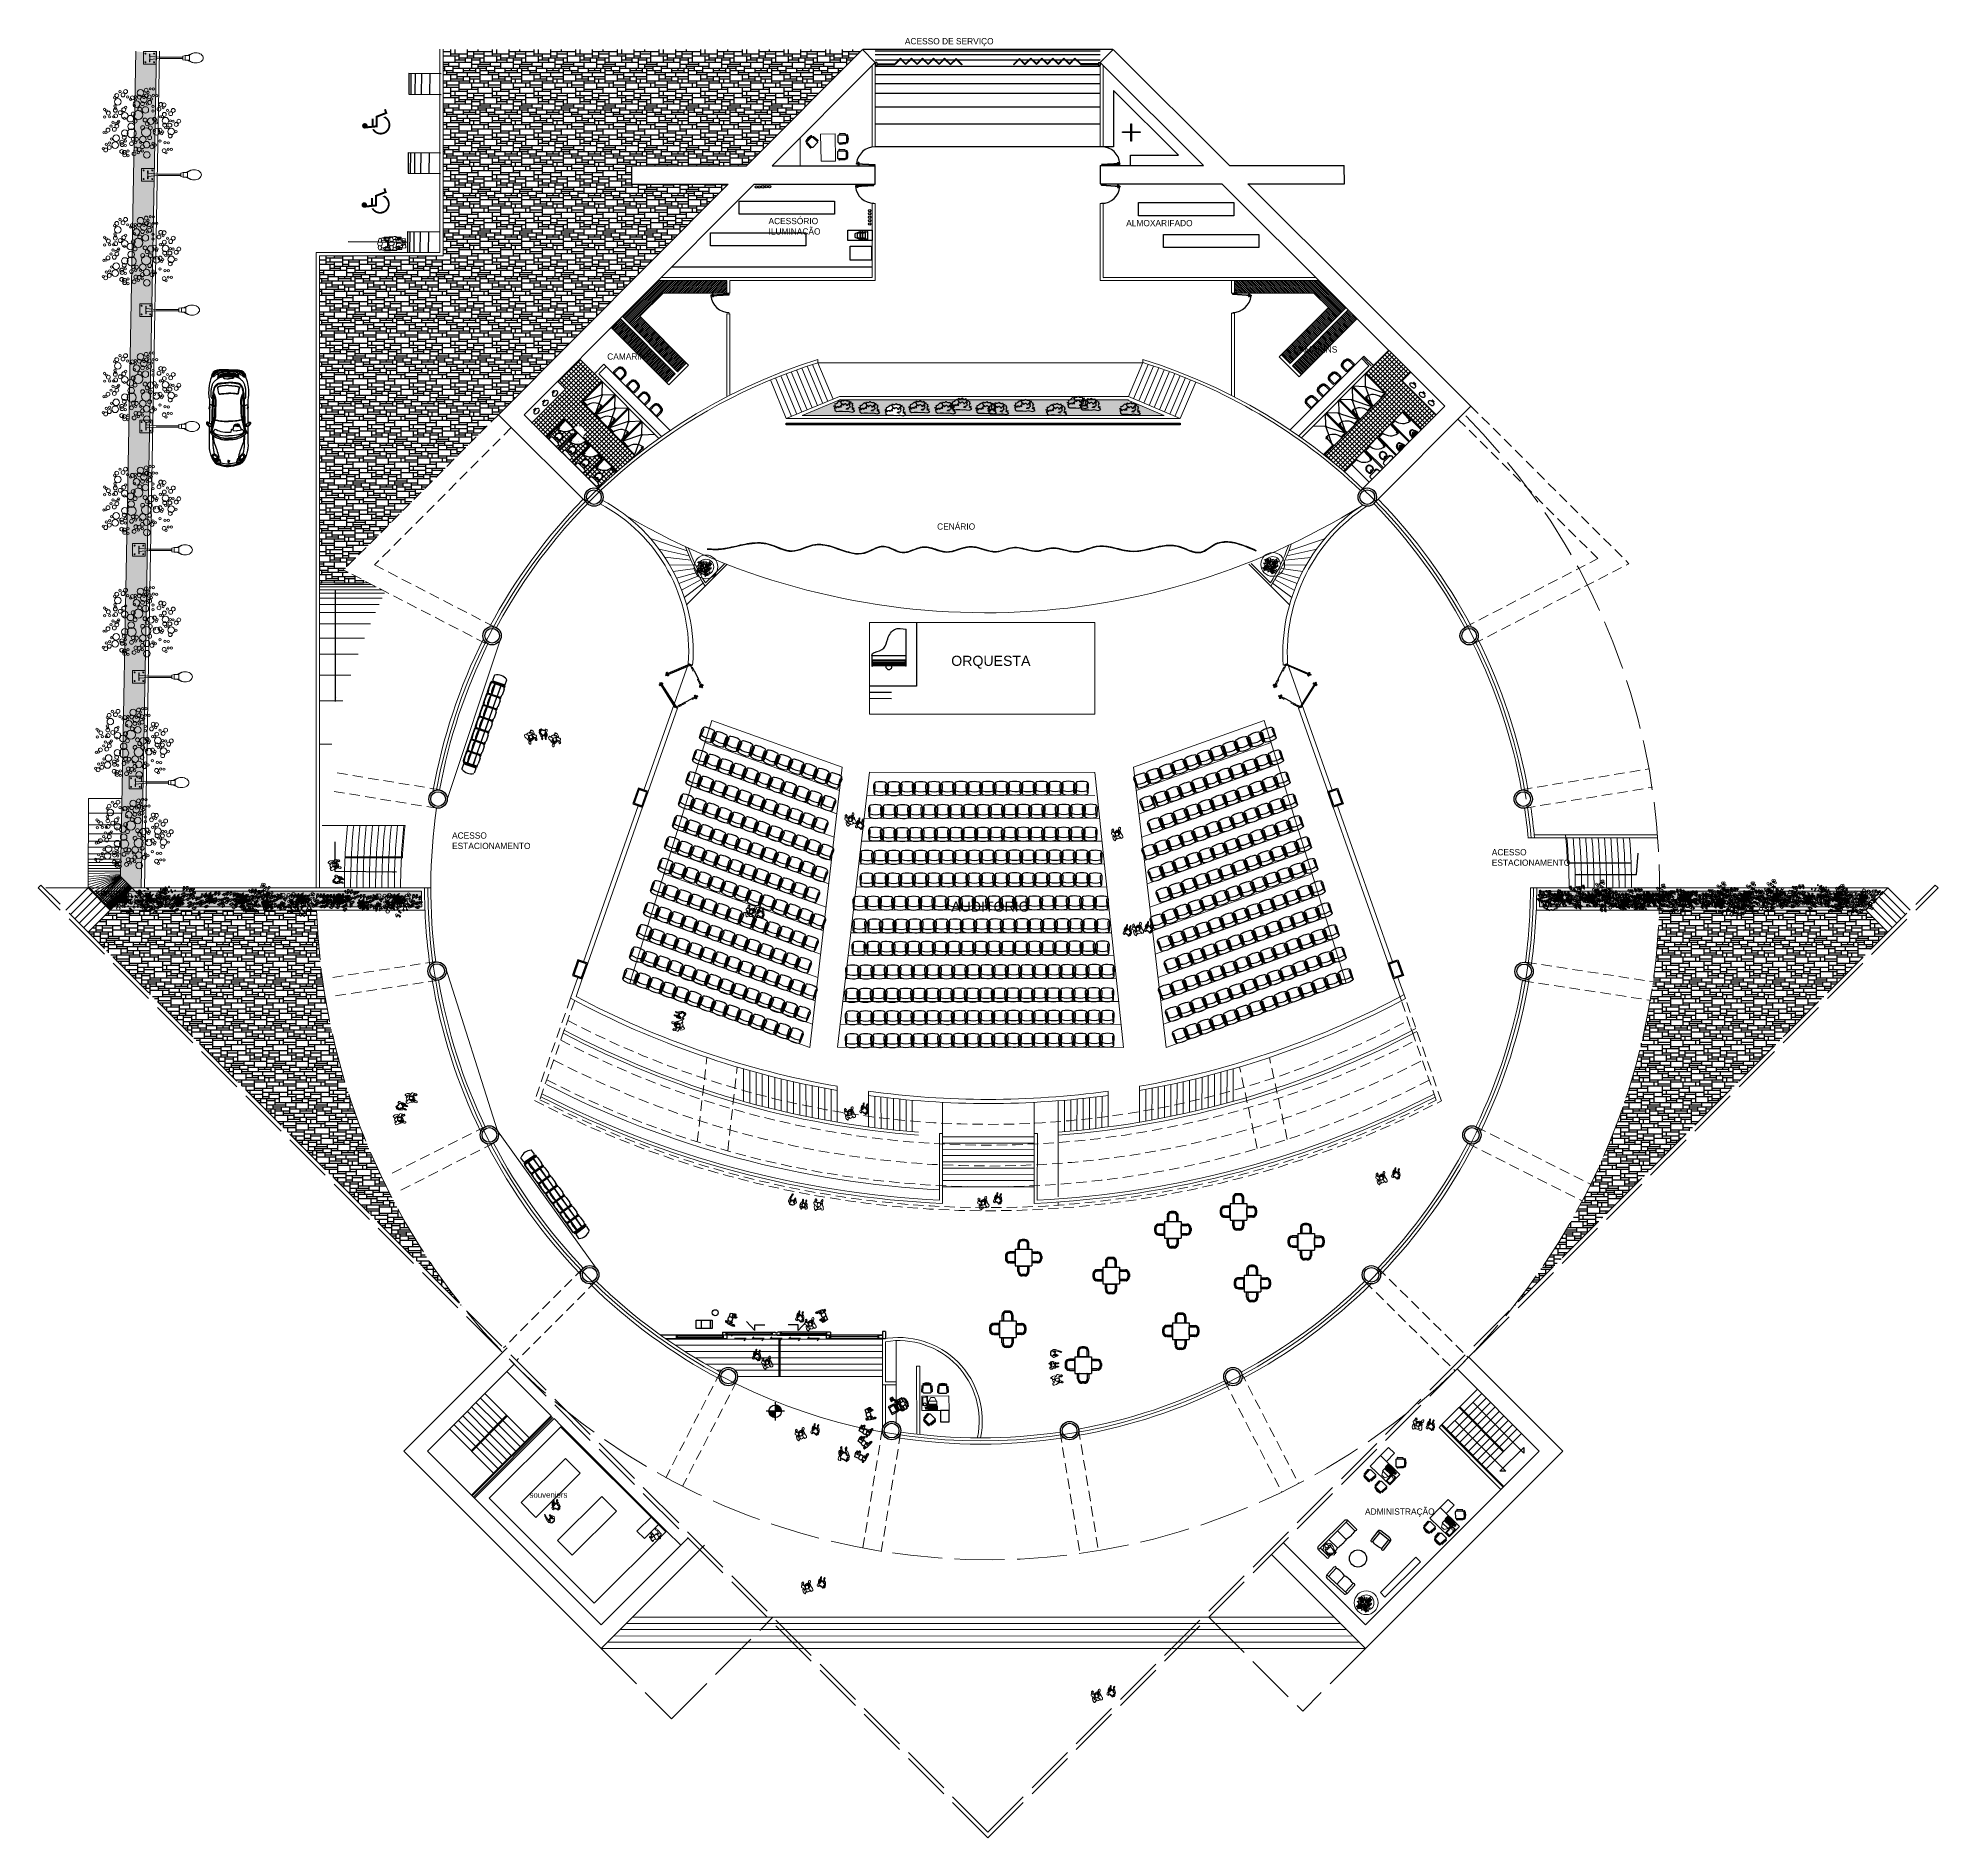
# Model space of a CAD drawing. Header units: millimetres. Extents: x 383 to 523, y 252 to 344.
# Drawn here: x 382.8 to 474, y 251.6 to 338.1 of the extents above; entities that cross this region are included whole.
import ezdxf

# ---------------------------------------------------------------- set-up
doc = ezdxf.new("R2010")
doc.units = ezdxf.units.MM
doc.header["$MEASUREMENT"] = 0
for name, pattern in [('ACAD_ISO02W100', [15, 12, -3]), ('ACAD_ISO04W100', [30, 24, -3, 0, -3]), ('DASHED', [0.75, 0.5, -0.25]), ('HIDDEN2', [4.7625, 3.175, -1.5875])]:
    doc.linetypes.add(name, pattern=pattern)
for name, color, linetype in [('alberi', 74, 'Continuous'), ('BOXTER', 7, 'Continuous'), ('cajones-may', 2, 'Continuous'), ('CARRERA911', 7, 'Continuous'), ('letreros', 6, 'Continuous'), ('muebles', 193, 'Continuous'), ('Terreno', 41, 'Continuous')]:
    doc.layers.add(name, color=color, linetype=linetype)
for name, color, linetype, lineweight in [('CPU', 211, 'Continuous', 5), ('cubierta', 1, 'ACAD_ISO02W100', 15), ('ejes', 2, 'ACAD_ISO04W100', 13), ('farolasss', 40, 'Continuous', 0), ('muros', 5, 'Continuous', 30), ('plantas', 76, 'Continuous', 15), ('vegetacion', 104, 'Continuous', 0)]:
    doc.layers.add(name, color=color, linetype=linetype, lineweight=lineweight)
doc.dimstyles.new('ISO-25', dxfattribs={"dimtxt": 0.2, "dimasz": 0.2, "dimexe": 0.5, "dimexo": 0.2, "dimgap": 0.2, "dimtad": 1, "dimdsep": 46, "dimtxsty": 'Standard', "dimcen": 0.2, "dimadec": 0, "dimazin": 0, "dimtfac": 1, "dimtmove": 0, "dimatfit": 3, "dimfxl": 1, "dimarcsym": 0})
pattern_1 = [(0, (174.1632, 120.0362), (0, 2), [1.5, -0.5]), (0, (174.1632, 120.1362), (0, 2), [-0.6, 0.6, -0.3, 0.5]), (0, (174.1632, 120.2362), (0, 2), [-0.9, 1.1]), (0, (174.1632, 120.3362), (0, 2), [0.9, -1.1]), (0, (174.1632, 120.4362), (0, 2), [-0.4, 1.6]), (0, (174.1632, 120.5362), (0, 2), [0.7, -0.5, 0.6, -0.2]), (0, (174.8632, 120.6362), (0, 2), [1.6, -0.4]), (0, (174.0632, 120.7362), (0, 2), [1.1, -0.9]), (0, (173.7632, 120.8362), (0, 2), [0.9, -1.1]), (0, (174.1632, 120.9362), (0, 2), [1.6, -0.4]), (0, (174.1632, 121.0362), (0, 2), [-0.8, 0.5, -0.3, 0.4]), (0, (175.1632, 121.1362), (0, 2), [1.2, -0.8]), (0, (174.3632, 121.2362), (0, 2), [0.8, -0.4, 0.3, -0.5]), (0, (174.7632, 121.3362), (0, 2), [0.8, -0.3, 0.5, -0.4]), (0, (175.5632, 121.4362), (0, 2), [1.2, -0.8]), (0, (174.7632, 121.5362), (0, 2), [0.8, -1.2]), (0, (175.1632, 121.6362), (0, 2), [0.9, -1.1]), (0, (175.1632, 121.7362), (0, 2), [-0.6, 1.4]), (0, (174.5632, 121.8362), (0, 2), [0.6, -1.4]), (0, (175.1632, 121.9362), (0, 2), [1.4, -0.6]), (90, (174.1632, 120.8362), (-2, 1e-16), [0.3, -0.8, 0.7, -0.2]), (90, (174.3632, 120.9362), (-2, 1e-16), [0.5, -0.3, 0.2, -1]), (90, (174.4632, 120.5362), (-2, 1e-16), [0.2, -1.8]), (90, (174.5632, 120.3362), (-2, 1e-16), [0.2, -1.2, 0.3, -0.3]), (90, (174.6632, 120.7362), (-2, 1e-16), [0.2, -1.8]), (90, (174.7632, 120.0362), (-2, 1e-16), [0.3, -0.9, 0.5, -0.3]), (90, (174.8632, 120.4362), (-2, 1e-16), [0.3, -1.7]), (90, (174.9632, 120.9362), (-2, 1e-16), [0.3, -0.1, 0.2, -1.4]), (90, (175.0632, 120.1362), (-2, 1e-16), [0.3, -1.7]), (90, (175.1632, 120.6362), (-2, 1e-16), [0.3, -0.1, 0.3, -0.2, 0.5, -0.6]), (90, (175.3632, 120.6362), (-2, 1e-16), [-1.4, 0.2, -0.2, 0.2]), (90, (175.4632, 120.9362), (-2, 1e-16), [0.2, -1.8]), (90, (175.5632, 120.2362), (-2, 1e-16), [0.2, -0.7, 0.5, -0.6]), (90, (175.6632, 120.5362), (-2, 1e-16), [0.1, -1.3, 0.3, -0.3]), (90, (175.7632, 120.6362), (-2, 1e-16), [0.5, -0.5, 0.3, -0.7]), (90, (175.8632, 121.1362), (-2, 1e-16), [0.3, -0.5, 0.2, -1]), (90, (175.9632, 120.4362), (-2, 1e-16), [0.2, -1.8]), (90, (176.0632, 120.6362), (-2, 1e-16), [0.2, -0.6, 0.3, -0.9])]
pattern_2 = [(37.5, (217.37595, 164.17834), (-0.00800016, 0.24470662), [0, -0.19304, 0, -0.2159, 0, -0.206375]), (7.5, (217.37595, 164.17834), (0.22476164, 0.35841255), [0, -0.10414, 0, -0.17399, 0, -0.066675]), (327.5, (217.21974, 164.17834), (0.39549619, 0.0007186), [0, -0.0635, 0, -0.2286, 0, -0.29845]), (317.5, (217.21974, 164.17834), (0.38177823, 0.11146466), [0, -0.03175, 0, -0.14986, 0, -0.17145])]
pattern_3 = [(45, (0, 0), (-0.0449012806, 0.0449012806), [])]
pattern_4 = [(135, (0, 0), (-0.0449012806, -0.0449012806), [])]
pattern_5 = [(45, (0, 0), (-0.1122532, 0.1122532), []), (135, (0, 0), (-0.1122532, -0.1122532), [])]
pattern_6 = [(0, (0, 0), (0, 2), [1.5, -0.5]), (0, (0, 0.1), (0, 2), [-0.6, 0.6, -0.3, 0.5]), (0, (0, 0.2), (0, 2), [-0.9, 1.1]), (0, (0, 0.3), (0, 2), [0.9, -1.1]), (0, (0, 0.4), (0, 2), [-0.4, 1.6]), (0, (0, 0.5), (0, 2), [0.7, -0.5, 0.6, -0.2]), (0, (0.7, 0.6), (0, 2), [1.6, -0.4]), (0, (-0.1, 0.7), (0, 2), [1.1, -0.9]), (0, (-0.4, 0.8), (0, 2), [0.9, -1.1]), (0, (0, 0.9), (0, 2), [1.6, -0.4]), (0, (0, 1), (0, 2), [-0.8, 0.5, -0.3, 0.4]), (0, (1, 1.1), (0, 2), [1.2, -0.8]), (0, (0.2, 1.2), (0, 2), [0.8, -0.4, 0.3, -0.5]), (0, (0.6, 1.3), (0, 2), [0.8, -0.3, 0.5, -0.4]), (0, (1.4, 1.4), (0, 2), [1.2, -0.8]), (0, (0.6, 1.5), (0, 2), [0.8, -1.2]), (0, (1, 1.6), (0, 2), [0.9, -1.1]), (0, (1, 1.7), (0, 2), [-0.6, 1.4]), (0, (0.4, 1.8), (0, 2), [0.6, -1.4]), (0, (1, 1.9), (0, 2), [1.4, -0.6]), (90, (0, 0.8), (-2, 1e-16), [0.3, -0.8, 0.7, -0.2]), (90, (0.2, 0.9), (-2, 1e-16), [0.5, -0.3, 0.2, -1]), (90, (0.3, 0.5), (-2, 1e-16), [0.2, -1.8]), (90, (0.4, 0.3), (-2, 1e-16), [0.2, -1.2, 0.3, -0.3]), (90, (0.5, 0.7), (-2, 1e-16), [0.2, -1.8]), (90, (0.6, 0), (-2, 1e-16), [0.3, -0.9, 0.5, -0.3]), (90, (0.7, 0.4), (-2, 1e-16), [0.3, -1.7]), (90, (0.8, 0.9), (-2, 1e-16), [0.3, -0.1, 0.2, -1.4]), (90, (0.9, 0.1), (-2, 1e-16), [0.3, -1.7]), (90, (1, 0.6), (-2, 1e-16), [0.3, -0.1, 0.3, -0.2, 0.5, -0.6]), (90, (1.2, 0.6), (-2, 1e-16), [-1.4, 0.2, -0.2, 0.2]), (90, (1.3, 0.9), (-2, 1e-16), [0.2, -1.8]), (90, (1.4, 0.2), (-2, 1e-16), [0.2, -0.7, 0.5, -0.6]), (90, (1.5, 0.5), (-2, 1e-16), [0.1, -1.3, 0.3, -0.3]), (90, (1.6, 0.6), (-2, 1e-16), [0.5, -0.5, 0.3, -0.7]), (90, (1.7, 1.1), (-2, 1e-16), [0.3, -0.5, 0.2, -1]), (90, (1.8, 0.4), (-2, 1e-16), [0.2, -1.8]), (90, (1.9, 0.6), (-2, 1e-16), [0.2, -0.6, 0.3, -0.9])]

msp = doc.modelspace()

# ---------------------------------------------------------------- texts
at = {"layer": 'letreros', "color": 2, "char_height": 0.48545, "width": 0.089, "attachment_point": 1}
for s, insert in [('{\\fArial|b0|i0|c0|p34;ORQUESTA}', (426.621, 308.395)), ('{\\fArial|b0|i0|c0|p34;AUDITORIO}', (426.621, 296.593))]:
    msp.add_mtext(s, dxfattribs=dict(at, insert=insert))
at = {"layer": 'letreros', "color": 2, "linetype": 'HIDDEN2', "ltscale": 0.01, "insert": (406.372, 268.249), "char_height": 0.2813, "width": 3.7589, "attachment_point": 1}
msp.add_mtext('souveniers', dxfattribs=at)
at = {"layer": 'Terreno', "linetype": 'Continuous'}
for s, p in [('ACESSO DE SERVIÇO', (424.396, 337.752)), ('ACESSÓRIO', (417.847, 329.118)), ('ILUMINAÇÃO', (417.847, 328.618)), ('ALMOXARIFADO', (435.022, 329.02)), ('CAMARINS', (443.04, 322.955)), ('CAMARINS', (410.103, 322.612)), ('CENÁRIO', (425.943, 314.449)), ('ACESSO', (402.652, 299.614)), ('ESTACIONAMENTO', (402.652, 299.114)), ('ACESSO', (452.575, 298.811)), ('ESTACIONAMENTO', (452.575, 298.311)), ('ADMINISTRAÇÃO', (446.488, 267.155))]:
    msp.add_text(s, height=0.3, dxfattribs=at).set_placement(p)

# ---------------------------------------------------------------- blocks, each defined once
blk = doc.blocks.new('sillas')
for p, q in [((-0.864, -0.083), (-0.88, -0.471)), ((-0.833, -0.098), (-0.866, -0.098)), ((-0.857, -0.49), (-0.839, -0.49)), ((-0.831, -0.1), (-0.816, -0.471)), ((-0.81, -0.032), (-0.83, -0.038)), ((-0.366, -0.032), (-0.346, -0.038)), ((-0.345, -0.1), (-0.36, -0.471)), ((-0.343, -0.098), (-0.315, -0.098)), ((-0.319, -0.49), (-0.337, -0.49)), ((-0.312, -0.083), (-0.296, -0.471)), ((-0.276, -0.083), (-0.292, -0.471)), ((-0.245, -0.098), (-0.278, -0.098)), ((-0.269, -0.49), (-0.251, -0.49)), ((-0.243, -0.1), (-0.228, -0.471)), ((-0.222, -0.032), (-0.242, -0.038)), ((0.222, -0.032), (0.242, -0.038)), ((0.243, -0.1), (0.228, -0.471)), ((0.245, -0.098), (0.273, -0.098)), ((0.269, -0.49), (0.251, -0.49)), ((0.276, -0.083), (0.292, -0.471))]:
    blk.add_line(p, q)
at = {"extrusion": (0, 0, -1)}
for centre, major_axis, start_param, end_param in [((-0.588, -0.865), (0, 0.865), 6.012219, 6.554151), ((0, -0.865), (0, 0.865), 6.012219, 6.554151), ((-0.862, -0.471), (0, 0.0192), 2.888252, 4.744314), ((-0.816, -0.086), (0, 0.05), 4.756727, 5.996604), ((-0.775, -0.489), (0, 0.0923), 3.135407, 4.699897), ((-0.834, -0.471), (0, 0.0192), 1.538871, 3.394933), ((-0.833, -0.1), (0, 0.00125), 0, 1.526458), ((-0.588, -0.91), (0, 0.752), 5.961717, 6.604653), ((-0.588, 0.448), (0, 1.048), 2.954833, 3.328352), ((-0.401, -0.489), (0, 0.0923), 1.583289, 3.147778), ((-0.342, -0.471), (0, 0.0192), 2.888252, 4.744314), ((-0.36, -0.086), (0, 0.05), 0.286582, 1.526458), ((-0.343, -0.1), (0, 0.00125), 4.756727, 6.283185), ((-0.314, -0.471), (0, 0.0192), 1.538871, 3.394933), ((-0.274, -0.471), (0, 0.0192), 2.888252, 4.744314), ((-0.228, -0.086), (0, 0.05), 4.756727, 5.996604), ((-0.187, -0.489), (0, 0.0923), 3.135407, 4.699897), ((-0.246, -0.471), (0, 0.0192), 1.538871, 3.394933), ((-0.245, -0.1), (0, 0.00125), 0, 1.526458), ((0, -0.91), (0, 0.752), 5.961717, 6.604653), ((0, 0.448), (0, 1.048), 2.954833, 3.328352), ((0.187, -0.489), (0, 0.0923), 1.583289, 3.147778), ((0.246, -0.471), (0, 0.0192), 2.888252, 4.744314), ((0.228, -0.086), (0, 0.05), 0.286582, 1.526458), ((0.245, -0.1), (0, 0.00125), 4.756727, 6.283185), ((0.274, -0.471), (0, 0.0192), 1.538871, 3.394933)]:
    blk.add_ellipse(centre, major_axis=major_axis, ratio=0.958333, start_param=start_param, end_param=end_param, dxfattribs=at)
blk = doc.blocks.new('V', base_point=(375.3, 494.9))
blk.add_circle((375.3, 494.9), 1.42)
blk = doc.blocks.new('arbusto')
at = {"color": 7}
for p, xscale, yscale, zscale in [((375.72, 122.12), 0.0179812173913092, 0.02996869565217253, 0.01798121739130438), ((375.87, 122.13), 0.0179812173913092, 0.02996869565217253, 0.01798121739130438), ((375.96, 122.11), 0.0179812173913092, 0.02996869565217253, 0.01798121739130438), ((376.02, 122.22), 0.0179812173913092, 0.02996869565217253, 0.01798121739130438), ((376.02, 122.09), 0.0179812173913092, 0.02996869565217253, 0.01798121739130438), ((376.24, 122.27), 0.0179812173913092, 0.02996869565217253, 0.01798121739130438), ((375.4, 121.7), 0.0179812173913092, 0.02996869565217253, 0.01798121739130438), ((375.49, 121.64), 0.0328387977993998, 0.04776601552450188, 0.03283879779941502), ((375.5, 121.81), 0.0328387977993998, 0.04776601552450188, 0.03283879779941502), ((375.58, 121.73), 0.0328387977993998, 0.04776601552450188, 0.03283879779941502), ((375.56, 121.58), 0.0179812173913092, 0.02996869565217253, 0.01798121739130438), ((375.57, 121.97), 0.0179812173913092, 0.02996869565217253, 0.01798121739130438), ((375.6, 121.52), 0.0179812173913092, 0.02996869565217253, 0.01798121739130438), ((375.65, 121.88), 0.0179812173913092, 0.02996869565217253, 0.01798121739130438), ((375.65, 121.76), 0.0179812173913092, 0.02996869565217253, 0.01798121739130438), ((375.65, 121.56), 0.0179812173913092, 0.02996869565217253, 0.01798121739130438), ((375.69, 121.53), 0.0328387977993998, 0.04776601552450188, 0.03283879779941502), ((375.7, 121.74), 0.0328387977993998, 0.04776601552450188, 0.03283879779941502), ((375.72, 121.96), 0.0328387977993998, 0.04776601552450188, 0.03283879779941502), ((375.72, 121.83), 0.0179812173913092, 0.02996869565217253, 0.01798121739130438), ((375.75, 121.62), 0.0179812173913092, 0.02996869565217253, 0.01798121739130438), ((375.78, 121.95), 0.0179812173913092, 0.02996869565217253, 0.01798121739130438), ((375.77, 121.51), 0.0179812173913092, 0.02996869565217253, 0.01798121739130438), ((375.81, 121.9), 0.0179812173913092, 0.02996869565217253, 0.01798121739130438), ((375.82, 121.67), 0.0328387977993998, 0.04776601552450188, 0.03283879779941502), ((375.85, 122.03), 0.0179812173913092, 0.02996869565217253, 0.01798121739130438), ((375.88, 121.62), 0.0328387977993998, 0.04776601552450188, 0.03283879779941502), ((375.88, 121.87), 0.0179812173913092, 0.02996869565217253, 0.01798121739130438), ((375.93, 122.04), 0.0179812173913092, 0.02996869565217253, 0.01798121739130438), ((375.95, 121.64), 0.0179812173913092, 0.02996869565217253, 0.01798121739130438), ((375.95, 121.91), 0.0179812173913092, 0.02996869565217253, 0.01798121739130438), ((375.96, 121.85), 0.0179812173913092, 0.02996869565217253, 0.01798121739130438), ((376, 121.83), 0.0328387977993998, 0.04776601552450188, 0.03283879779941502), ((376, 121.53), 0.0328387977993998, 0.04776601552450188, 0.03283879779941502), ((376.02, 121.99), 0.0179812173913092, 0.02996869565217253, 0.01798121739130438), ((376.1, 121.56), 0.0328387977993998, 0.04776601552450188, 0.03283879779941502), ((376.09, 121.87), 0.0179812173913092, 0.02996869565217253, 0.01798121739130438), ((376.17, 121.5), 0.0179812173913092, 0.02996869565217253, 0.01798121739130438), ((376.21, 121.94), 0.0179812173913092, 0.02996869565217253, 0.01798121739130438), ((376.38, 122.05), 0.0179812173913092, 0.02996869565217253, 0.01798121739130438), ((376.43, 121.92), 0.0179812173913092, 0.02996869565217253, 0.01798121739130438), ((376.44, 121.57), 0.0179812173913092, 0.02996869565217253, 0.01798121739130438), ((376.6, 121.73), 0.0179812173913092, 0.02996869565217253, 0.01798121739130438), ((376.62, 122.02), 0.0179812173913092, 0.02996869565217253, 0.01798121739130438), ((376.7, 121.51), 0.0179812173913092, 0.02996869565217253, 0.01798121739130438), ((376.77, 121.57), 0.0179812173913092, 0.02996869565217253, 0.01798121739130438)]:
    blk.add_blockref('V', p, dxfattribs=dict(at, xscale=xscale, yscale=yscale, zscale=zscale))
blk = doc.blocks.new('BRANCHS', base_point=(1.485, 0.588))
for p, q in [((1.515, 0.652), (1.486, 0.637)), ((1.486, 0.637), (1.492, 0.625)), ((1.497, 0.601), (1.486, 0.588)), ((1.486, 0.588), (1.5, 0.588)), ((1.492, 0.625), (1.502, 0.614)), ((1.502, 0.614), (1.497, 0.601)), ((1.5, 0.588), (1.514, 0.563)), ((1.514, 0.563), (1.521, 0.541)), ((1.531, 0.65), (1.515, 0.652)), ((1.52, 0.596), (1.526, 0.621)), ((1.529, 0.612), (1.52, 0.596)), ((1.521, 0.541), (1.534, 0.54)), ((1.526, 0.621), (1.531, 0.65)), ((1.549, 0.62), (1.529, 0.612)), ((1.529, 0.572), (1.548, 0.576)), ((1.531, 0.565), (1.529, 0.572)), ((1.541, 0.554), (1.531, 0.565)), ((1.534, 0.54), (1.541, 0.554)), ((1.548, 0.576), (1.557, 0.579)), ((1.562, 0.6), (1.549, 0.62)), ((1.557, 0.579), (1.562, 0.6))]:
    blk.add_line(p, q)
blk = doc.blocks.new('planta')
at = {"layer": 'plantas', "lineweight": 0}
for centre, radius in [((-0.479, 0.032), 0.0822), ((-0.193, 0.004), 0.0488), ((-0.104, -0.114), 0.115), ((-0.132, 0.197), 0.0488), ((-0.079, 0.1), 0.0488), ((0.011, 0.168), 0.0822), ((0, 0), 0.0488), ((0.147, 0.125), 0.0286), ((0.164, 0.168), 0.0286), ((0.218, 0.467), 0.0488), ((0.261, 0.585), 0.0488), ((0.247, 0.275), 0.0286), ((0.3, 0.282), 0.0286), ((0.321, 0.499), 0.0286), ((0.343, 0.574), 0.0488), ((0.379, 0.179), 0.0822), ((0.35, 0.336), 0.0488), ((0.358, 0.068), 0.0488), ((0.387, 0.006), 0.0286), ((0.429, 0.436), 0.0286), ((0.44, 0.013), 0.0286), ((0.49, 0.066), 0.0488), ((0.508, 0.354), 0.0488), ((0.501, 0.175), 0.0286), ((0.572, 0.436), 0.0488), ((0.569, 0.167), 0.0286), ((0.648, 0.084), 0.0488), ((0.712, 0.167), 0.0488), ((-1.176, -0.522), 0.0286), ((-1.119, -0.554), 0.0488), ((-1.101, -0.411), 0.0286), ((-1.026, -0.493), 0.0488), ((-1.016, -0.383), 0.0286), ((-0.973, -0.282), 0.0286), ((-0.883, -0.436), 0.0822), ((-0.855, -0.261), 0.0822), ((-0.715, -0.361), 0.0488), ((-0.715, -0.594), 0.0488), ((-0.708, -0.418), 0.0488), ((-0.637, -0.132), 0.0822), ((-0.654, -0.24), 0.0488), ((-0.65, -0.616), 0.0488), ((-0.643, -0.673), 0.0488), ((-0.626, -0.329), 0.0286), ((-0.626, -0.443), 0.0286), ((-0.561, -0.584), 0.0286), ((-0.561, -0.698), 0.0286), ((-0.468, -0.139), 0.115), ((-0.472, -0.397), 0.0488), ((-0.429, -0.279), 0.0488), ((-0.407, -0.652), 0.0488), ((-0.364, -0.534), 0.0488), ((-0.368, -0.365), 0.0286), ((-0.347, -0.29), 0.0488), ((-0.303, -0.619), 0.0286), ((-0.282, -0.544), 0.0488), ((-0.19, -0.29), 0.0822), ((-0.24, -0.365), 0.0286), ((-0.197, -0.472), 0.0488), ((-0.2, -0.579), 0.0286), ((-0.097, -0.422), 0.0822), ((-0.089, -0.679), 0.0822), ((-0.018, -0.247), 0.0488), ((0.039, -0.476), 0.0488), ((0.064, -0.386), 0.0286), ((0.151, -0.102), 0.0822), ((0.1, -0.061), 0.0286), ((0.129, -0.433), 0.0286), ((0.244, -0.059), 0.0488), ((0.24, -0.33), 0.0286), ((0.287, -0.145), 0.0286), ((0.305, -0.102), 0.0286), ((0.346, -0.573), 0.0488), ((0.366, -0.372), 0.0286), ((0.392, -0.626), 0.0286), ((0.446, -0.537), 0.0286), ((0.448, -0.376), 0.0286), ((0.519, -0.091), 0.0822), ((0.498, -0.202), 0.0488), ((0.528, -0.54), 0.0286), ((0.641, -0.094), 0.0286)]:
    blk.add_circle(centre, radius, dxfattribs=at)
blk = doc.blocks.new('plantita')
at = {"layer": 'plantas'}
for p, q in [((-0.273, 0.117), (-0.273, 0.122)), ((-0.267, 0.115), (-0.273, 0.117)), ((-0.26, 0.112), (-0.267, 0.115)), ((-0.257, 0.107), (-0.26, 0.112)), ((-0.253, 0.104), (-0.257, 0.107)), ((-0.251, 0.102), (-0.253, 0.104)), ((-0.245, 0.096), (-0.251, 0.102)), ((-0.242, 0.093), (-0.245, 0.096)), ((-0.237, 0.092), (-0.242, 0.093)), ((-0.233, 0.091), (-0.237, 0.092)), ((-0.228, 0.087), (-0.233, 0.091)), ((-0.224, 0.085), (-0.228, 0.087)), ((-0.211, 0.08), (-0.224, 0.085)), ((-0.202, 0.08), (-0.211, 0.08)), ((-0.197, 0.079), (-0.202, 0.08)), ((-0.193, 0.08), (-0.197, 0.079)), ((-0.19, 0.082), (-0.193, 0.08)), ((-0.188, 0.085), (-0.19, 0.082)), ((-0.18, 0.082), (-0.188, 0.085)), ((-0.175, 0.081), (-0.18, 0.082)), ((-0.175, 0.093), (-0.173, 0.084)), ((-0.173, 0.084), (-0.175, 0.081))]:
    blk.add_line(p, q, dxfattribs=at)
for points in [[(-0.032, 0.012), (-0.037, 0.016), (-0.039, 0.023), (-0.039, 0.03), (-0.038, 0.037), (-0.036, 0.045), (-0.033, 0.049), (-0.021, 0.061), (-0.018, 0.063), (-0.012, 0.063), (-0.01, 0.063), (-0.01, 0.057), (-0.007, 0.051), (-0.007, 0.043), (-0.01, 0.035), (-0.016, 0.026), (-0.019, 0.019), (-0.026, 0.015), (-0.03, 0.012)], [(-0.03, 0.008), (-0.034, 0), (-0.036, -0.03), (-0.035, -0.044), (-0.027, -0.045), (-0.019, -0.045), (-0.014, -0.043), (-0.012, -0.035), (-0.009, -0.024), (-0.01, -0.013), (-0.015, -0.003), (-0.019, 0.001), (-0.023, 0.005), (-0.026, 0.008)], [(-0.012, 0.027), (0.001, 0.034), (0.01, 0.039), (0.018, 0.041), (0.022, 0.04), (0.026, 0.037), (0.034, 0.032), (0.035, 0.026), (0.034, 0.02), (0.03, 0.017), (0.017, 0.015), (0.012, 0.01), (0.002, 0.008), (-0.002, 0.01), (-0.005, 0.013), (-0.007, 0.017), (-0.009, 0.019)]]:
    blk.add_lwpolyline(points, close=True, dxfattribs=at)
for centre, radius, start, end in [((-0.245, 0.079), 0.0284, 112.73981, 190.38975), ((-0.237, 0.075), 0.0275, 116.67207, 194.03326), ((-0.236, 0.075), 0.0228, 112.55042, 206.94221), ((-0.217, -0.013), 0.152, 53.05995, 105.71124), ((-0.283, -0.105), 0.239, 28.37688, 83.87601), ((-0.22, 0.073), 0.0307, 136.60336, 206.32046), ((-0.215, 0.071), 0.0307, 136.60336, 206.32046), ((-0.145, 0.063), 0.0928, 163.5395, 184.39547), ((-0.142, 0.062), 0.0928, 163.5395, 184.56579), ((-0.142, 0.062), 0.0894, 163.75749, 186.88117), ((-0.225, 0.115), 0.172, 267.74757, 321.2144), ((-0.299, 0.194), 0.0899, 5.0469, 36.12885), ((-0.142, 0.062), 0.0821, 164.03824, 188.99242), ((-0.142, 0.062), 0.0776, 164.06328, 190.36714), ((-0.142, 0.062), 0.072, 163.89522, 192.1178), ((-0.111, 0.246), 0.107, 204.4948, 214.76525), ((-0.142, 0.062), 0.0651, 163.30397, 194.40062), ((-0.142, 0.062), 0.0633, 163.05521, 195.04329), ((-0.077, 0.21), 0.125, 153.53911, 223.96199), ((-0.142, 0.062), 0.0533, 160.80758, 198.79021), ((-0.104, 0.246), 0.0874, 167.44792, 255.01466), ((-0.228, 0.394), 0.147, 284.71313, 296.72365), ((-0.142, 0.062), 0.0485, 158.95937, 200.83038), ((-0.234, 0.232), 0.0495, 16.76518, 24.33459), ((-0.053, 0.279), 0.138, 194.05191, 238.31218), ((-0.142, 0.062), 0.0441, 156.56724, 202.91605), ((-0.142, 0.062), 0.0408, 154.16847, 204.64385), ((-0.272, -0.018), 0.146, 43.66114, 51.43305), ((-0.093, -0.07), 0.0957, 92.94247, 156.86915), ((-0.153, 0.119), 0.0341, 229.93668, 302.35486), ((-0.142, 0.062), 0.0332, 142.29683, 209.01086), ((-0.139, 0.063), 0.0306, 140.45437, 206.53179), ((-0.088, 0.1), 0.0806, 192.95877, 201.26697), ((-0.133, 0.068), 0.0265, 143.70174, 212.76798), ((-0.131, 0.072), 0.0229, 145.85891, 220.97514), ((-0.126, 0.076), 0.0224, 162.47372, 230.6416), ((-0.105, 0.093), 0.04, 205.89883, 227.12831), ((-0.171, 0.045), 0.146, 284.90915, 343.49227), ((-0.164, 0.033), 0.134, 35.02461, 73.69209), ((-0.063, 0.138), 0.0694, 205.68913, 277.73346), ((-0.121, -0.001), 0.0234, 258.40447, 11.56637), ((-0.099, 0.002), 0.0372, 224.7644, 2.21145), ((-0.151, 0.02), 0.153, 287.25469, 357.09872), ((-0.054, -0.008), 0.0451, 69.94595, 165.74347), ((0.114, 0.153), 0.177, 148.24885, 216.5255), ((0.144, -0.001), 0.258, 134.93802, 142.6131), ((0.187, 0.209), 0.227, 170.54196, 201.15522), ((0.078, 0.181), 0.117, 101.61698, 186.88451), ((0.107, -0.061), 0.274, 121.63466, 122.11153), ((0.048, 0.118), 0.0736, 135.32481, 226.38623), ((-0.054, -0.008), 0.0451, 21.63566, 38.80984), ((-0.09, 0.095), 0.108, 342.843, 47.13475), ((-0.04, 0.012), 0.0369, 321.70955, 358.49015), ((-0.04, 0.012), 0.0369, 27.69494, 36.01941), ((-0.229, 0.133), 0.28, 324.54129, 335.50133), ((-0.263, 0.237), 0.277, 342.29576, 354.76704), ((-0.06, 0.028), 0.0794, 9.34269, 38.5733), ((-0.087, -0.057), 0.113, 324.0267, 30.88111), ((-0.06, 0.028), 0.0794, 328.36667, 350.23912), ((-0.023, 0.206), 0.0723, 295.16615, 319.37984), ((0.116, 0.213), 0.102, 126.98609, 180.72895), ((-0.004, 0.16), 0.106, 279.87793, 353.10802), ((-0.229, 0.133), 0.28, 339.11731, 22.64359), ((0.144, -0.001), 0.258, 115.46655, 115.98931), ((0.084, 0.115), 0.108, 241.57505, 247.33885), ((0.081, -0.121), 0.142, 41.38525, 107.58144), ((-0.063, 0.157), 0.184, 313.35278, 345.15077), ((0.193, 0.085), 0.111, 90.41709, 146.16024), ((0.274, 0.045), 0.172, 118.48901, 158.0231), ((0.277, -0.087), 0.1, 57.97501, 145.08292), ((0.357, -0.152), 0.166, 104.06657, 132.51083), ((-0.236, 0.015), 0.0723, 273.72721, 319.37984), ((-0.156, -0.174), 0.0806, 74.20678, 153.38374), ((-0.155, -0.257), 0.14, 69.33782, 121.04582), ((-0.129, -0.076), 0.108, 241.57505, 9.85235), ((-0.165, -0.085), 0.0871, 259.42792, 343.40547), ((0.071, -0.243), 0.112, 140.11682, 200.02089), ((-0.061, -0.15), 0.0508, 336.1286, 57.74249), ((0.168, -0.321), 0.206, 142.49943, 168.86983), ((0.08, -0.082), 0.0864, 138.27915, 209.03408), ((-0.056, -0.131), 0.0885, 313.2863, 25.27691), ((0.14, 0.094), 0.162, 220.00944, 237.36373), ((0.113, 0.052), 0.147, 229.81216, 296.72365), ((0.074, -0.19), 0.148, 41.49672, 106.82312), ((-0.01, -0.131), 0.0728, 332.1924, 51.77175), ((-0.046, -0.141), 0.126, 310.31071, 356.53594), ((0.28, -0.264), 0.246, 156.24735, 173.601), ((0.187, 0.551), 0.581, 255.15172, 270.85272), ((-0.036, -0.132), 0.117, 351.73074, 21.19924), ((0.042, -0.148), 0.0899, 5.0469, 36.12885), ((0.229, -0.096), 0.107, 204.4948, 287.3758), ((0.106, -0.11), 0.0495, 16.76518, 24.33459), ((0.288, -0.062), 0.138, 194.05191, 258.99196), ((0.14, 0.094), 0.162, 276.30185, 310.35387), ((0.285, -0.051), 0.112, 186.86856, 200.02089), ((0.285, -0.051), 0.112, 162.42806, 168.83548), ((0.381, -0.13), 0.206, 160.62741, 168.86983), ((0.381, -0.13), 0.206, 142.49943, 144.21266)]:
    blk.add_arc(centre, radius, start, end, dxfattribs=at)
blk = doc.blocks.new('A$C2A3821CA')
h = blk.add_hatch(color=256)
edge = h.paths.add_edge_path()
edge.add_line((-0.108, -0.001), (0, 0))
edge.add_line((0, 0), (0.001, -0.108))
edge.add_arc((0, 0), 0.108, 180.4323, 270.4323, ccw=False)
h = blk.add_hatch(color=256)
edge = h.paths.add_edge_path()
edge.add_line((0, 0.108), (0, 0))
edge.add_line((0, 0), (0.108, 0))
edge.add_arc((0, 0), 0.108, 0, 90)
for p, q in [((0.158, 0), (-0.158, 0)), ((0, 0.158), (0, -0.158))]:
    blk.add_line(p, q)
for points in [[(-0.108, -0.001), (0, 0), (0.001, -0.108, -0.414214), (-0.108, -0.001)], [(0, 0.108), (0, 0), (0.108, 0, 0.414214), (0, 0.108)]]:
    blk.add_lwpolyline(points, format="xyb", close=True)
blk.add_circle((0, 0), 0.108)
blk = doc.blocks.new('banca')
at = {"layer": 'muebles'}
for p, q in [((-1.501, 0), (-1.991, 0)), ((-0.921, 0), (-1.411, 0)), ((-0.338, 0), (-0.828, 0)), ((0.245, 0), (-0.245, 0)), ((0.828, 0), (0.338, 0)), ((1.411, 0), (0.921, 0)), ((-2.138, -0.061), (-2.378, -0.061)), ((-2.138, -0.691), (-2.378, -0.691)), ((-2.108, -0.121), (-2.108, -0.631)), ((-2.108, -0.247), (-2.068, -0.247)), ((-2.108, -0.273), (-2.068, -0.273)), ((-2.108, -0.48), (-2.068, -0.48)), ((-2.108, -0.505), (-2.068, -0.505)), ((-2.068, -0.04), (-2.068, -0.712)), ((-2.056, -0.037), (-2.065, -0.037)), ((-2.056, -0.716), (-2.065, -0.715)), ((-2.056, -0.063), (-2.056, -0.037)), ((-2.056, -0.063), (-2.056, -0.713)), ((-2.056, -0.713), (-2.056, -0.716)), ((-2.016, -0.025), (-2.016, -0.716)), ((-2.016, -0.712), (-1.943, -0.712)), ((-2.013, -0.214), (-2.013, -0.677)), ((-2.013, -0.231), (-1.479, -0.231)), ((-2.013, -0.239), (-1.479, -0.239)), ((-2.013, -0.513), (-1.479, -0.513)), ((-2.013, -0.521), (-1.479, -0.521)), ((-1.594, -0.723), (-1.896, -0.723)), ((-1.547, -0.712), (-1.476, -0.712)), ((-1.479, -0.214), (-1.479, -0.677)), ((-1.476, -0.025), (-1.476, -0.716)), ((-1.436, -0.025), (-1.436, -0.716)), ((-1.436, -0.712), (-1.363, -0.712)), ((-1.433, -0.214), (-1.433, -0.677)), ((-1.433, -0.231), (-0.899, -0.231)), ((-1.433, -0.239), (-0.899, -0.239)), ((-1.433, -0.513), (-0.899, -0.513)), ((-1.433, -0.521), (-0.899, -0.521)), ((-1.014, -0.723), (-1.316, -0.723)), ((-0.967, -0.712), (-0.896, -0.712)), ((-0.899, -0.214), (-0.899, -0.677)), ((-0.896, -0.025), (-0.896, -0.716)), ((-0.856, -0.026), (-0.856, -0.716)), ((-0.853, -0.214), (-0.853, -0.677)), ((-0.853, -0.712), (-0.78, -0.712)), ((-0.85, -0.231), (-0.316, -0.231)), ((-0.85, -0.239), (-0.316, -0.239)), ((-0.85, -0.513), (-0.316, -0.513)), ((-0.85, -0.521), (-0.316, -0.521)), ((-0.431, -0.723), (-0.733, -0.723)), ((-0.384, -0.712), (-0.313, -0.712)), ((-0.316, -0.214), (-0.316, -0.677)), ((-0.313, -0.025), (-0.313, -0.716)), ((-0.273, -0.026), (-0.273, -0.716)), ((-0.27, -0.214), (-0.27, -0.677)), ((-0.27, -0.712), (-0.197, -0.712)), ((-0.267, -0.231), (0.267, -0.231)), ((-0.267, -0.239), (0.267, -0.239)), ((-0.267, -0.513), (0.267, -0.513)), ((-0.267, -0.521), (0.267, -0.521)), ((0.152, -0.723), (-0.15, -0.723)), ((0.199, -0.712), (0.27, -0.712)), ((0.267, -0.214), (0.267, -0.677)), ((0.27, -0.025), (0.27, -0.716)), ((0.31, -0.026), (0.31, -0.716)), ((0.313, -0.214), (0.313, -0.677)), ((0.313, -0.712), (0.386, -0.712)), ((0.316, -0.231), (0.85, -0.231)), ((0.316, -0.239), (0.85, -0.239)), ((0.316, -0.513), (0.85, -0.513)), ((0.316, -0.521), (0.85, -0.521)), ((0.735, -0.723), (0.433, -0.723)), ((0.782, -0.712), (0.853, -0.712)), ((0.85, -0.214), (0.85, -0.677)), ((0.853, -0.025), (0.853, -0.716)), ((0.893, -0.026), (0.893, -0.716)), ((0.896, -0.214), (0.896, -0.677)), ((0.896, -0.712), (0.969, -0.712)), ((0.899, -0.231), (1.433, -0.231)), ((0.899, -0.239), (1.433, -0.239)), ((0.899, -0.513), (1.433, -0.513)), ((0.899, -0.521), (1.433, -0.521)), ((1.318, -0.723), (1.016, -0.723)), ((1.365, -0.712), (1.436, -0.712)), ((1.433, -0.214), (1.433, -0.677)), ((1.436, -0.025), (1.436, -0.716)), ((1.476, -0.026), (1.476, -0.716)), ((1.476, -0.716), (1.549, -0.716)), ((1.479, -0.214), (1.479, -0.677)), ((2.013, -0.235), (1.479, -0.235)), ((2.013, -0.242), (1.479, -0.242)), ((2.013, -0.517), (1.479, -0.517)), ((2.013, -0.524), (1.479, -0.524)), ((1.991, -0.003), (1.501, -0.003)), ((1.898, -0.726), (1.596, -0.726)), ((1.945, -0.716), (2.016, -0.716)), ((2.013, -0.218), (2.013, -0.681)), ((2.016, -0.03), (2.016, -0.719)), ((2.056, -0.043), (2.056, -0.04)), ((2.056, -0.04), (2.065, -0.041)), ((2.056, -0.066), (2.056, -0.04)), ((2.056, -0.693), (2.056, -0.043)), ((2.056, -0.05), (2.056, -0.047)), ((2.056, -0.066), (2.056, -0.716)), ((2.056, -0.693), (2.056, -0.719)), ((2.056, -0.716), (2.056, -0.719)), ((2.056, -0.719), (2.065, -0.719)), ((2.068, -0.716), (2.068, -0.044)), ((2.108, -0.251), (2.068, -0.251)), ((2.108, -0.276), (2.068, -0.276)), ((2.108, -0.483), (2.068, -0.483)), ((2.108, -0.509), (2.068, -0.509)), ((2.108, -0.125), (2.108, -0.635)), ((2.138, -0.065), (2.378, -0.065)), ((2.138, -0.695), (2.378, -0.695))]:
    blk.add_line(p, q, dxfattribs=at)
for points in [[(-2.065, -0.037), (-2.066, -0.037), (-2.066, -0.037), (-2.067, -0.037), (-2.067, -0.038), (-2.067, -0.038), (-2.067, -0.038), (-2.068, -0.038), (-2.068, -0.039), (-2.068, -0.039), (-2.068, -0.04)], [(-2.065, -0.715), (-2.066, -0.715), (-2.066, -0.715), (-2.067, -0.715), (-2.067, -0.715), (-2.067, -0.714), (-2.068, -0.714), (-2.068, -0.713), (-2.068, -0.713), (-2.068, -0.712)], [(2.065, -0.041), (2.066, -0.041), (2.066, -0.041), (2.067, -0.041), (2.067, -0.041), (2.067, -0.042), (2.068, -0.042), (2.068, -0.043), (2.068, -0.043), (2.068, -0.044)], [(2.065, -0.719), (2.066, -0.719), (2.066, -0.719), (2.067, -0.719), (2.067, -0.718), (2.067, -0.718), (2.067, -0.718), (2.068, -0.718), (2.068, -0.717), (2.068, -0.717), (2.068, -0.716)]]:
    blk.add_lwpolyline(points, dxfattribs=at)
for centre, radius, start, end in [((-1.991, -0.025), 0.025, 90, 180), ((-1.501, -0.025), 0.025, 0, 90), ((-1.411, -0.025), 0.025, 90, 180), ((-0.921, -0.025), 0.025, 0, 90), ((-0.828, -0.025), 0.025, 90, 180), ((-0.338, -0.025), 0.025, 0, 90), ((-0.245, -0.025), 0.025, 90, 180), ((0.245, -0.025), 0.025, 0, 90), ((0.338, -0.025), 0.025, 90, 180), ((0.828, -0.025), 0.025, 0, 90), ((0.921, -0.025), 0.025, 90, 180), ((1.411, -0.025), 0.025, 0, 90), ((-1.909, -0.376), 0.569, 148.66425, 211.66384), ((-2.321, -0.127), 0.0874, 130.85849, 149.97552), ((-2.195, -0.127), 0.0874, 3.9886, 49.14151), ((-2.195, -0.625), 0.0874, 310.85849, 356.0114), ((-2.036, -0.136), 0.101, 78.57881, 101.42119), ((-2.036, -0.128), 0.0699, 253.3653, 286.6347), ((-2.036, -0.617), 0.101, 258.57881, 281.42119), ((-1.746, -1.423), 1.407, 78.9336, 101.0664), ((-1.746, -1.257), 1.076, 75.46323, 104.53677), ((-1.86, -0.457), 0.268, 235.12431, 262.1797), ((-1.626, -0.475), 0.25, 277.30377, 306.01139), ((-1.456, -0.136), 0.101, 78.57881, 101.42119), ((-1.456, -0.154), 0.0699, 253.3653, 286.6347), ((-1.456, -0.617), 0.101, 258.57881, 281.42119), ((-1.456, -0.617), 0.101, 258.57881, 281.42119), ((-1.166, -1.423), 1.407, 78.9336, 101.0664), ((-1.166, -1.257), 1.076, 75.46323, 104.53677), ((-1.28, -0.457), 0.268, 235.12431, 262.1797), ((-1.046, -0.475), 0.25, 277.30377, 306.01139), ((-0.876, -0.136), 0.101, 78.57881, 101.42119), ((-0.876, -0.154), 0.0699, 253.3653, 286.6347), ((-0.876, -0.617), 0.101, 258.57881, 281.42119), ((-0.876, -0.617), 0.101, 258.57881, 281.42119), ((-0.583, -1.423), 1.407, 78.9336, 101.0664), ((-0.583, -1.257), 1.076, 75.46323, 104.53677), ((-0.697, -0.457), 0.268, 235.12431, 262.1797), ((-0.463, -0.475), 0.25, 277.30377, 306.01139), ((-0.293, -0.136), 0.101, 78.57881, 101.42119), ((-0.293, -0.154), 0.0699, 253.3653, 286.6347), ((-0.293, -0.617), 0.101, 258.57881, 281.42119), ((-0.293, -0.617), 0.101, 258.57881, 281.42119), ((0, -1.423), 1.407, 78.9336, 101.0664), ((0, -1.257), 1.076, 75.46323, 104.53677), ((-0.113, -0.457), 0.268, 235.12431, 262.1797), ((0.12, -0.475), 0.25, 277.30377, 306.01139), ((0.29, -0.136), 0.101, 78.57881, 101.42119), ((0.29, -0.154), 0.0699, 253.3653, 286.6347), ((0.29, -0.617), 0.101, 258.57881, 281.42119), ((0.29, -0.617), 0.101, 258.57881, 281.42119), ((0.583, -1.423), 1.407, 78.9336, 101.0664), ((0.583, -1.257), 1.076, 75.46323, 104.53677), ((0.47, -0.457), 0.268, 235.12431, 262.1797), ((0.703, -0.475), 0.25, 277.30377, 306.01139), ((0.873, -0.136), 0.101, 78.57881, 101.42119), ((0.873, -0.154), 0.0699, 253.3653, 286.6347), ((0.873, -0.617), 0.101, 258.57881, 281.42119), ((0.873, -0.617), 0.101, 258.57881, 281.42119), ((1.166, -1.423), 1.407, 78.9336, 101.0664), ((1.166, -1.257), 1.076, 75.46323, 104.53677), ((1.053, -0.457), 0.268, 235.12431, 262.1797), ((1.286, -0.475), 0.25, 277.30377, 306.01139), ((1.456, -0.136), 0.101, 78.57881, 101.42119), ((1.456, -0.154), 0.0699, 253.3653, 286.6347), ((1.456, -0.617), 0.101, 258.57881, 281.42119), ((1.456, -0.617), 0.101, 258.57881, 281.42119), ((1.501, -0.028), 0.025, 90, 180), ((1.746, -1.427), 1.407, 78.9336, 101.0664), ((1.746, -1.26), 1.076, 75.46323, 104.53677), ((1.632, -0.461), 0.268, 235.09322, 262.21078), ((1.866, -0.479), 0.25, 277.30377, 306.01139), ((1.991, -0.028), 0.025, 0, 90), ((2.036, -0.139), 0.101, 78.57881, 101.42119), ((2.036, -0.132), 0.0699, 253.3653, 286.6347), ((2.036, -0.62), 0.101, 258.57881, 281.42119), ((2.195, -0.131), 0.0874, 130.85849, 176.0114), ((2.195, -0.629), 0.0874, 183.9886, 229.14151), ((2.321, -0.131), 0.0874, 30.02448, 49.14151), ((2.321, -0.629), 0.0874, 310.85849, 325.67106), ((1.909, -0.38), 0.569, 328.33616, 31.33575)]:
    blk.add_arc(centre, radius, start, end, dxfattribs=at)
blk.add_solid([(2.056, -0.051), (2.056, -0.051), (2.056, -0.043)], dxfattribs=at)
blk = doc.blocks.new('cher')
at = {"layer": 'muebles'}
for p, q in [((-0.283, 0.377), (-0.377, 0.283)), ((-0.348, 0.037), (-0.366, 0.018)), ((-0.254, 0.349), (-0.349, 0.255)), ((-0.236, 0.33), (-0.33, 0.236)), ((-0.33, 0.047), (-0.156, -0.127)), ((-0.127, -0.127), (0.127, 0.127)), ((0.127, 0.156), (-0.047, 0.33)), ((-0.024, 0.373), (-0.043, 0.354)), ((0.165, 0.213), (0.004, 0.373)), ((0.146, 0.165), (0.165, 0.184)), ((-0.366, -0.011), (-0.206, -0.171)), ((-0.178, -0.171), (-0.159, -0.152))]:
    blk.add_line(p, q, dxfattribs=at)
for centre, radius, start, end in [((-0.236, 0.142), 0.2, 134.98018, 207.64776), ((-0.395, 0.058), 0.02, 206.18115, 28.84767), ((-0.236, 0.142), 0.16, 134.98018, 207.34772), ((-0.352, 0.004), 0.02, 134.98018, 224.98018), ((-0.236, 0.142), 0.133, 134.98018, 224.98018), ((-0.333, 0.022), 0.02, 44.98018, 134.98018), ((-0.141, 0.236), 0.2, 61.28943, 134.98018), ((-0.141, 0.236), 0.16, 61.33361, 134.98018), ((-0.141, 0.236), 0.133, 44.98018, 134.98018), ((-0.055, 0.394), 0.02, 241.1127, 61.50544), ((-0.029, 0.34), 0.02, 134.98018, 224.98018), ((-0.01, 0.359), 0.02, 44.98018, 134.98018), ((0.132, 0.18), 0.02, 224.98018, 314.98018), ((0.113, 0.141), 0.02, 314.98018, 44.98018), ((0.15, 0.198), 0.02, 314.98018, 44.98018), ((0.108, -0.363), 0.333, 134.98018, 134.98018), ((-0.192, -0.157), 0.02, 224.98018, 314.98018), ((-0.173, -0.138), 0.02, 314.98018, 44.98018), ((-0.141, -0.113), 0.02, 224.98018, 314.98018)]:
    blk.add_arc(centre, radius, start, end, dxfattribs=at)
blk = doc.blocks.new('A$C16995D25')
for p, q in [((0, 0.388), (0, 0.009)), ((0, 0.388), (0.056, 0.388)), ((0.057, 0.29), (0, 0.29)), ((0.043, 0.109), (0, 0.109)), ((0, 0.053), (0.014, 0.053)), ((0.014, 0.009), (0, 0.009)), ((0.007, 0.053), (0.007, 0.009)), ((0.014, 0.053), (0.014, 0.009)), ((0.014, 0.047), (0.027, 0.047)), ((0.014, 0.014), (0.027, 0.014)), ((0.014, 0.009), (0.027, 0.01)), ((0.028, 0.388), (0.028, 0.343)), ((0.028, 0.343), (0.055, 0.347)), ((0.038, 0.13), (0.038, 0.162)), ((0.038, 0.13), (0.092, 0.13)), ((0.043, 0.056), (0.038, 0.053)), ((0.039, 0.224), (0.039, 0.211)), ((0.042, 0.263), (0.084, 0.263)), ((0.042, 0.235), (0.042, 0.263)), ((0.043, 0.092), (0.043, 0.13)), ((0.043, 0.056), (0.043, 0.081)), ((0.048, 0.269), (0.048, 0.263)), ((0.078, 0.269), (0.048, 0.269)), ((0.048, 0.224), (0.048, 0.235)), ((0.048, 0.081), (0.048, 0.092)), ((0.051, 0.224), (0.051, 0.235)), ((0.051, 0.081), (0.051, 0.092)), ((0.054, 0.367), (0.058, 0.269)), ((0.076, 0.367), (0.054, 0.367)), ((0.06, 0.387), (0.129, 0.357)), ((0.061, 0.224), (0.061, 0.235)), ((0.061, 0.081), (0.061, 0.092)), ((0.064, 0.224), (0.064, 0.235)), ((0.064, 0.224), (0.064, 0.235)), ((0.064, 0.081), (0.064, 0.092)), ((0.064, 0.081), (0.064, 0.092)), ((0.07, 0.269), (0.076, 0.367)), ((0.129, 0.29), (0.071, 0.29)), ((0.075, 0.35), (0.129, 0.357)), ((0.075, 0.224), (0.075, 0.235)), ((0.075, 0.081), (0.075, 0.092)), ((0.078, 0.263), (0.078, 0.269)), ((0.078, 0.224), (0.078, 0.235)), ((0.078, 0.081), (0.078, 0.092)), ((0.084, 0.263), (0.084, 0.235)), ((0.086, 0.13), (0.086, 0.092)), ((0.129, 0.109), (0.086, 0.109)), ((0.086, 0.081), (0.086, 0.056)), ((0.086, 0.056), (0.09, 0.053)), ((0.089, 0.224), (0.089, 0.211)), ((0.092, 0.13), (0.092, 0.162)), ((0.1, 0.047), (0.106, 0.047)), ((0.106, 0.012), (0.1, 0.012)), ((0.106, 0.047), (0.106, 0.012)), ((0.129, 0.04), (0.106, 0.03)), ((0.129, 0.357), (0.153, 0.369)), ((0.129, 0.357), (0.129, 0.04)), ((0.129, 0.335), (0.149, 0.345)), ((0.148, 0.054), (0.129, 0.063)), ((0.151, 0.028), (0.129, 0.04)), ((0.252, 0.103), (0.156, 0.054)), ((0.157, 0.345), (0.252, 0.296)), ((0.273, 0.086), (0.161, 0.028)), ((0.162, 0.369), (0.272, 0.312)), ((0.298, 0.22), (0.298, 0.179)), ((0.327, 0.223), (0.327, 0.175))]:
    blk.add_line(p, q)
for points in [[(0.027, 0.053), (0.038, 0.053), (0.038, 0.009), (0.027, 0.009)], [(0.079, 0.158), (0.095, 0.185), (0.079, 0.213), (0.048, 0.213), (0.032, 0.185), (0.048, 0.158)], [(0.038, 0.235), (0.091, 0.235), (0.091, 0.224), (0.038, 0.224)], [(0.038, 0.092), (0.091, 0.092), (0.091, 0.081), (0.038, 0.081)], [(0.09, 0.053), (0.1, 0.053), (0.1, 0.009), (0.09, 0.009)]]:
    blk.add_lwpolyline(points, close=True)
blk.add_circle((0.064, 0.185), 0.0358)
for centre, radius, start, end in [((0.064, 0.044), 0.0438, 233.46909, 306.53091), ((0.056, 0.378), 0.01, 66.7054, 90), ((0.134, 0.2), 0.0609, 267.08393, 92.91607), ((0.152, 0.061), 0.00855, 242.25856, 297.29442), ((0.153, 0.337), 0.00855, 62.88654, 116.54861), ((0.156, 0.037), 0.01, 242.25856, 297.29442), ((0.157, 0.36), 0.01, 62.88654, 116.54861), ((0.213, 0.22), 0.0855, 0, 62.88654), ((0.213, 0.179), 0.0855, 297.29442, 360), ((0.227, 0.223), 0.1, 0, 62.88654), ((0.227, 0.175), 0.1, 297.29442, 360)]:
    blk.add_arc(centre, radius, start, end)
blk = doc.blocks.new('tytytyt')
at = {"layer": 'vegetacion', "lineweight": 0}
for p in [(2770.38, 1103.65), (2770.86, 1104.05), (2771.33, 1103.65), (2770.94, 1103.09)]:
    blk.add_line(p, (2770.86, 1103.57), dxfattribs=at)
for centre, radius, start, end in [((2770.48, 1103.54), 0.111, 116.29, 179.6243), ((2770.59, 1103.43), 0.249, 124.0763, 153.3794), ((2770.65, 1103.78), 0.249, 186.6206, 215.9237), ((2770.51, 1103.72), 0.111, 160.3757, 223.71), ((2770.65, 1103.42), 0.249, 124.0763, 153.3794), ((2770.54, 1103.53), 0.111, 116.29, 179.6243), ((2770.57, 1103.71), 0.111, 160.3757, 223.71), ((2770.72, 1103.77), 0.249, 186.6206, 215.9237), ((2770.71, 1103.37), 0.257, 111.3712, 155.0366), ((2770.63, 1103.46), 0.153, 105.2489, 175.3937), ((2770.68, 1103.74), 0.153, 164.6063, 234.7511), ((2770.79, 1103.8), 0.257, 184.9634, 228.6288), ((2770.72, 1103.45), 0.153, 105.2489, 175.3937), ((2770.8, 1103.35), 0.257, 111.3712, 155.0366), ((2770.66, 1103.87), 0.0552, 139.742, 258.7475), ((2771.08, 1103.1), 0.519, 115.4772, 156.6585), ((2770.73, 1103.91), 0.12, 184.618, 228.2106), ((2770.76, 1103.72), 0.153, 164.6063, 234.7511), ((2770.87, 1103.79), 0.257, 184.9634, 228.6288), ((2770.72, 1103.5), 0.0834, 144.9865, 244.4034), ((2770.79, 1103.43), 0.15, 83.4259, 183.6346), ((2770.85, 1103.35), 0.226, 101.6665, 163.1878), ((2770.89, 1103.58), 0.24, 187.5759, 215.8942), ((2770.71, 1103.61), 0.15, 3.4259, 103.6346), ((2770.65, 1103.53), 0.226, 21.6665, 83.1878), ((2770.84, 1103.72), 0.15, 156.3654, 256.5741), ((2770.72, 1103.77), 0.153, 25.2489, 95.3937), ((2770.64, 1103.68), 0.257, 31.3712, 75.0366), ((2770.64, 1103.59), 0.257, 31.3712, 75.0366), ((2770.72, 1103.68), 0.153, 25.2489, 95.3937), ((2770.93, 1103.77), 0.226, 176.8122, 238.3335), ((2770.76, 1103.55), 0.054, 114.2257, 255.1279), ((2770.64, 1103.56), 0.226, 286.8122, 348.3335), ((2770.72, 1103.5), 0.15, 266.3654, 6.5741), ((2770.81, 1103.56), 0.0749, 150.4398, 228.6694), ((2770.87, 1103.46), 0.124, 161.4477, 239.3672), ((2770.77, 1103.94), 0.111, 36.29, 99.6243), ((2770.68, 1103.81), 0.249, 44.0763, 73.3794), ((2770.77, 1103.87), 0.111, 36.29, 99.6243), ((2770.68, 1103.74), 0.249, 44.0763, 73.3794), ((2771.16, 1103.54), 0.405, 185.4007, 208.139), ((2770.95, 1103.94), 0.111, 80.3757, 143.71), ((2771.04, 1103.81), 0.249, 106.6206, 135.9237), ((2771.04, 1103.74), 0.249, 106.6206, 135.9237), ((2770.95, 1103.87), 0.111, 80.3757, 143.71), ((2771, 1103.77), 0.153, 84.6063, 154.7511), ((2771.08, 1103.68), 0.257, 104.9634, 148.6288), ((2771, 1103.68), 0.153, 84.6063, 154.7511), ((2771.08, 1103.59), 0.257, 104.9634, 148.6288), ((2771.07, 1103.53), 0.226, 96.8122, 158.3335), ((2771, 1103.61), 0.15, 76.3654, 176.5741), ((2771.01, 1103.55), 0.15, 193.4259, 293.6346), ((2771.06, 1103.64), 0.226, 211.6665, 273.1878), ((2770.79, 1103.77), 0.226, 301.6665, 3.1878), ((2770.88, 1103.72), 0.15, 283.4259, 23.6346), ((2770.93, 1103.43), 0.15, 356.3654, 96.5741), ((2770.86, 1103.35), 0.226, 16.8122, 78.3335), ((2770.84, 1103.79), 0.257, 311.3712, 355.0366), ((2770.92, 1103.35), 0.257, 24.9634, 68.6288), ((2770.95, 1103.72), 0.153, 305.2489, 15.3937), ((2771, 1103.45), 0.153, 4.6063, 74.7511), ((2771.26, 1103.64), 0.249, 106.6206, 135.9237), ((2771.17, 1103.77), 0.111, 80.3757, 143.71), ((2770.93, 1103.8), 0.257, 311.3712, 355.0366), ((2771, 1103.37), 0.257, 24.9634, 68.6288), ((2771.04, 1103.74), 0.153, 305.2489, 15.3937), ((2771.08, 1103.46), 0.153, 4.6063, 74.7511), ((2771, 1103.77), 0.249, 324.0763, 353.3794), ((2771.06, 1103.42), 0.249, 26.6206, 55.9237), ((2771.14, 1103.71), 0.111, 316.29, 19.6243), ((2771.17, 1103.53), 0.111, 0.3757, 63.71), ((2771.06, 1103.78), 0.249, 324.0763, 353.3794), ((2771.21, 1103.72), 0.111, 316.29, 19.6243), ((2770.53, 1103.43), 0.0552, 139.742, 258.7475), ((2770.6, 1103.47), 0.12, 184.618, 228.2106), ((2770.64, 1103.41), 0.0552, 139.742, 258.7475), ((2770.72, 1103.45), 0.12, 184.618, 228.2106), ((2770.68, 1103.34), 0.0547, 167.0577, 302.8533), ((2770.68, 1103.26), 0.0547, 167.0577, 302.8533), ((2770.72, 1103.37), 0.0768, 185.1845, 268.654), ((2770.72, 1103.29), 0.0768, 185.1845, 268.654), ((2770.75, 1103.39), 0.0735, 138.8744, 278.9763), ((2770.81, 1103.43), 0.12, 173.7536, 244.097), ((2770.64, 1103.5), 0.257, 294.9634, 338.6288), ((2770.74, 1103.42), 0.153, 274.6063, 344.7511), ((2770.66, 1103.42), 0.257, 294.9634, 338.6288), ((2770.76, 1103.34), 0.153, 274.6063, 344.7511), ((2770.71, 1103.36), 0.249, 296.6206, 325.9237), ((2770.82, 1103.25), 0.111, 270.3757, 333.71), ((2770.72, 1103.3), 0.249, 296.6206, 325.9237), ((2770.83, 1103.18), 0.111, 270.3757, 333.71), ((2771.08, 1103.58), 0.257, 221.3712, 265.0366), ((2771.01, 1103.47), 0.153, 215.2489, 285.3937), ((2771.09, 1103.49), 0.257, 221.3712, 265.0366), ((2771.03, 1103.39), 0.153, 215.2489, 285.3937), ((2771.06, 1103.42), 0.249, 234.0763, 263.3794), ((2771, 1103.28), 0.111, 226.29, 289.6243), ((2771.07, 1103.36), 0.249, 234.0763, 263.3794), ((2771.01, 1103.22), 0.111, 226.29, 289.6243), ((2771.15, 1103.3), 0.0552, 101.2525, 220.258), ((2771.22, 1103.26), 0.12, 131.7894, 175.382), ((2771.27, 1103.65), 0.249, 234.0763, 263.3794), ((2771.21, 1103.5), 0.111, 226.29, 289.6243)]:
    blk.add_arc(centre, radius, start, end, dxfattribs=at)
blk = doc.blocks.new('p_sillon03')
for p, q in [((-0.75, 0), (0.75, 0)), ((-0.85, -0.1), (-0.85, -0.6)), ((-0.85, -0.1), (0.85, -0.1)), ((-0.75, -0.1), (-0.75, -0.6)), ((-0.25, -0.1), (-0.25, -0.6)), ((0.25, -0.1), (0.25, -0.6)), ((0.75, -0.1), (0.75, -0.6)), ((0.85, -0.1), (0.85, -0.6))]:
    blk.add_line(p, q)
for points in [[(-0.75, -0.6, 0.125361), (-0.25, -0.6, 0.125361)], [(-0.25, -0.6, 0.125361), (0.25, -0.6, 0.125361)], [(0.25, -0.6, 0.125361), (0.75, -0.6, 0.125361)]]:
    blk.add_lwpolyline(points, format="xyb")
for centre, radius, start, end in [((-0.75, -0.1), 0.1, 90, 180), ((-0.8, -0.579), 0.0542, 202.81776, 337.18224), ((0.75, -0.1), 0.1, 0, 90), ((0.8, -0.579), 0.0542, 202.81776, 337.18224)]:
    blk.add_arc(centre, radius, start, end)
blk = doc.blocks.new('Sillon3')
blk.add_blockref('p_sillon03', (0, 0.1))
blk = doc.blocks.new('cpu')
at = {"layer": 'CPU'}
for p, q in [((392.105, 179.722), (392.105, 179.522)), ((392.505, 179.722), (392.105, 179.722)), ((392.12, 179.722), (392.219, 179.892)), ((392.395, 179.892), (392.219, 179.892)), ((392.493, 179.722), (392.395, 179.892)), ((392.505, 179.522), (392.505, 179.722)), ((392.776, 179.922), (392.576, 179.922)), ((392.576, 179.922), (392.576, 179.522)), ((392.776, 179.522), (392.776, 179.922)), ((392.074, 179.282), (392.074, 179.482)), ((392.074, 179.282), (392.074, 179.482)), ((392.525, 179.483), (392.075, 179.483)), ((392.076, 179.282), (392.526, 179.282)), ((392.086, 179.443), (392.086, 179.463)), ((392.406, 179.463), (392.086, 179.463)), ((392.406, 179.443), (392.086, 179.443)), ((392.406, 179.423), (392.086, 179.423)), ((392.086, 179.302), (392.086, 179.423)), ((392.406, 179.403), (392.086, 179.403)), ((392.406, 179.383), (392.086, 179.383)), ((392.406, 179.363), (392.086, 179.363)), ((392.406, 179.343), (392.086, 179.343)), ((392.406, 179.323), (392.086, 179.323)), ((392.086, 179.302), (392.406, 179.302)), ((392.105, 179.572), (392.505, 179.572)), ((392.105, 179.522), (392.505, 179.522)), ((392.106, 179.443), (392.106, 179.463)), ((392.106, 179.363), (392.106, 179.423)), ((392.106, 179.302), (392.106, 179.343)), ((392.126, 179.443), (392.126, 179.463)), ((392.126, 179.302), (392.126, 179.423)), ((392.146, 179.443), (392.146, 179.463)), ((392.146, 179.302), (392.146, 179.423)), ((392.166, 179.443), (392.166, 179.463)), ((392.166, 179.302), (392.166, 179.423)), ((392.186, 179.443), (392.186, 179.463)), ((392.186, 179.323), (392.186, 179.423)), ((392.206, 179.443), (392.206, 179.463)), ((392.206, 179.323), (392.206, 179.423)), ((392.226, 179.443), (392.226, 179.463)), ((392.226, 179.323), (392.226, 179.423)), ((392.246, 179.443), (392.246, 179.463)), ((392.246, 179.323), (392.246, 179.423)), ((392.266, 179.443), (392.266, 179.463)), ((392.266, 179.323), (392.266, 179.423)), ((392.286, 179.443), (392.286, 179.463)), ((392.286, 179.323), (392.286, 179.423)), ((392.306, 179.443), (392.306, 179.463)), ((392.306, 179.302), (392.306, 179.423)), ((392.326, 179.443), (392.326, 179.463)), ((392.326, 179.302), (392.326, 179.423)), ((392.346, 179.443), (392.346, 179.463)), ((392.346, 179.302), (392.346, 179.423)), ((392.366, 179.443), (392.366, 179.463)), ((392.366, 179.302), (392.366, 179.423)), ((392.386, 179.443), (392.386, 179.463)), ((392.386, 179.343), (392.386, 179.403)), ((392.386, 179.302), (392.386, 179.323)), ((392.406, 179.443), (392.406, 179.463)), ((392.406, 179.302), (392.406, 179.423)), ((392.506, 179.463), (392.426, 179.463)), ((392.426, 179.443), (392.426, 179.463)), ((392.506, 179.443), (392.426, 179.443)), ((392.506, 179.423), (392.426, 179.423)), ((392.426, 179.302), (392.426, 179.423)), ((392.506, 179.403), (392.426, 179.403)), ((392.506, 179.383), (392.426, 179.383)), ((392.506, 179.363), (392.426, 179.363)), ((392.506, 179.343), (392.426, 179.343)), ((392.506, 179.323), (392.426, 179.323)), ((392.426, 179.302), (392.506, 179.302)), ((392.446, 179.443), (392.446, 179.463)), ((392.446, 179.302), (392.446, 179.423)), ((392.466, 179.443), (392.466, 179.463)), ((392.466, 179.302), (392.466, 179.423)), ((392.486, 179.443), (392.486, 179.463)), ((392.486, 179.302), (392.486, 179.423)), ((392.506, 179.443), (392.506, 179.463)), ((392.506, 179.302), (392.506, 179.423)), ((392.526, 179.282), (392.526, 179.482)), ((392.576, 179.522), (392.776, 179.522)), ((392.584, 179.401), (392.628, 179.401)), ((392.606, 179.401), (392.606, 179.429))]:
    blk.add_line(p, q, dxfattribs=at)
blk.add_lwpolyline([(392.612, 179.428), (392.606, 179.444), (392.583, 179.444), (392.567, 179.46), (392.554, 179.483), (392.55, 179.512), (392.544, 179.571), (392.554, 179.941), (392.57, 179.954), (392.589, 179.961), (392.616, 179.958), (392.629, 179.945), (392.632, 179.935), (392.635, 179.922)], dxfattribs=at)
blk.add_lwpolyline([(392.552, 179.436), (392.662, 179.436), (392.662, 179.334), (392.552, 179.334)], close=True, dxfattribs=at)
for centre, major_axis, ratio, start_param, end_param in [((392.676, 179.522), (-0.0998, 0), 0.159626, 6.198708, 9.407133), ((392.678, 179.523), (0, -0.117), 0.599901, 1.562782, 4.720403)]:
    blk.add_ellipse(centre, major_axis=major_axis, ratio=ratio, start_param=start_param, end_param=end_param, dxfattribs=at)
blk.add_ellipse((392.606, 179.39), major_axis=(0, 0.0398), ratio=0.562143, dxfattribs=at)
blk = doc.blocks.new('cespugliof')
at = {"layer": 'alberi'}
for p, q in [((-0.551, 0.261), (-0.473, 0.287)), ((-0.498, 0.244), (-0.551, 0.261)), ((-0.502, 0.178), (-0.53, 0.165)), ((-0.53, 0.165), (-0.49, 0.135)), ((-0.477, 0.23), (-0.502, 0.178)), ((-0.453, 0.23), (-0.498, 0.244)), ((-0.49, 0.135), (-0.49, 0.087)), ((-0.49, 0.087), (-0.49, 0.065)), ((-0.469, 0.361), (-0.477, 0.387)), ((-0.477, 0.387), (-0.445, 0.379)), ((-0.473, 0.287), (-0.465, 0.331)), ((-0.465, 0.331), (-0.469, 0.361)), ((-0.429, 0.222), (-0.453, 0.23)), ((-0.445, 0.379), (-0.408, 0.392)), ((-0.425, 0.165), (-0.429, 0.222)), ((-0.38, 0.226), (-0.425, 0.165)), ((-0.408, 0.392), (-0.364, 0.422)), ((-0.319, 0.235), (-0.38, 0.226)), ((-0.38, 0.226), (-0.38, 0.226)), ((-0.364, 0.422), (-0.307, 0.479)), ((-0.286, 0.187), (-0.319, 0.235)), ((-0.319, 0.235), (-0.319, 0.235)), ((-0.307, 0.479), (-0.286, 0.509)), ((-0.286, 0.509), (-0.258, 0.487)), ((-0.266, 0.209), (-0.286, 0.187)), ((-0.262, 0.235), (-0.266, 0.209)), ((-0.225, 0.27), (-0.262, 0.235)), ((-0.258, 0.487), (-0.213, 0.474)), ((-0.246, 0.483), (-0.229, 0.492)), ((-0.229, 0.492), (-0.193, 0.522)), ((-0.177, 0.261), (-0.225, 0.27)), ((-0.213, 0.474), (-0.189, 0.483)), ((-0.197, 0.226), (-0.205, 0.191)), ((-0.189, 0.483), (-0.197, 0.427)), ((-0.197, 0.427), (-0.197, 0.427)), ((-0.197, 0.427), (-0.16, 0.374)), ((-0.197, 0.257), (-0.197, 0.226)), ((-0.193, 0.522), (-0.168, 0.553)), ((-0.152, 0.339), (-0.193, 0.318)), ((-0.193, 0.318), (-0.189, 0.287)), ((-0.189, 0.483), (-0.189, 0.483)), ((-0.189, 0.287), (-0.177, 0.261)), ((-0.177, 0.261), (-0.177, 0.261)), ((-0.168, 0.553), (-0.14, 0.527)), ((-0.16, 0.374), (-0.095, 0.37)), ((-0.095, 0.37), (-0.152, 0.339)), ((-0.14, 0.527), (-0.067, 0.522)), ((-0.116, 0.335), (-0.128, 0.339)), ((-0.087, 0.313), (-0.116, 0.335)), ((-0.071, 0.313), (-0.087, 0.313)), ((-0.05, 0.344), (-0.071, 0.313)), ((-0.067, 0.522), (-0.006, 0.561)), ((-0.014, 0.366), (-0.05, 0.344)), ((0.031, 0.366), (-0.014, 0.366)), ((-0.006, 0.561), (0.002, 0.57)), ((0.002, 0.57), (0.031, 0.531)), ((0.031, 0.531), (0.084, 0.518)), ((0.092, 0.305), (0.031, 0.366)), ((0.063, 0.108), (0.067, 0.135)), ((0.067, 0.135), (0.084, 0.152)), ((0.1, 0.117), (0.071, 0.13)), ((0.084, 0.518), (0.137, 0.518)), ((0.084, 0.152), (0.124, 0.165)), ((0.096, 0.274), (0.092, 0.305)), ((0.108, 0.305), (0.096, 0.274)), ((0.104, 0.117), (0.1, 0.117)), ((0.149, 0.117), (0.104, 0.117)), ((0.149, 0.357), (0.108, 0.305)), ((0.124, 0.165), (0.132, 0.165)), ((0.132, 0.165), (0.189, 0.161)), ((0.132, 0.1), (0.149, 0.117)), ((0.137, 0.518), (0.173, 0.54)), ((0.202, 0.361), (0.149, 0.357)), ((0.173, 0.54), (0.177, 0.5)), ((0.177, 0.5), (0.206, 0.474)), ((0.214, 0.448), (0.189, 0.4)), ((0.189, 0.4), (0.21, 0.37)), ((0.189, 0.183), (0.21, 0.217)), ((0.189, 0.161), (0.189, 0.183)), ((0.246, 0.352), (0.202, 0.361)), ((0.298, 0.416), (0.205, 0.427)), ((0.206, 0.474), (0.242, 0.47)), ((0.21, 0.37), (0.246, 0.352)), ((0.21, 0.217), (0.23, 0.226)), ((0.287, 0.47), (0.214, 0.448)), ((0.214, 0.305), (0.234, 0.352)), ((0.214, 0.287), (0.214, 0.305)), ((0.23, 0.257), (0.214, 0.287)), ((0.254, 0.235), (0.23, 0.257)), ((0.23, 0.226), (0.254, 0.235)), ((0.242, 0.47), (0.287, 0.47)), ((0.298, 0.416), (0.367, 0.391)), ((0.385, 0.14), (0.324, 0.123)), ((0.344, 0.271), (0.329, 0.226)), ((0.329, 0.226), (0.354, 0.178)), ((0.349, 0.37), (0.342, 0.332)), ((0.342, 0.332), (0.395, 0.293)), ((0.367, 0.294), (0.344, 0.271)), ((0.367, 0.391), (0.349, 0.37)), ((0.354, 0.178), (0.432, 0.158)), ((0.395, 0.293), (0.367, 0.294)), ((0.432, 0.158), (0.385, 0.14))]:
    blk.add_line(p, q, dxfattribs=at)
at = {"layer": 'alberi', "color": 74}
blk.add_lwpolyline([(-0.49, 0.065), (-0.409, 0.007), (-0.293, 0.014), (-0.123, 0.014), (0, 0), (0.123, 0.02), (0.204, 0.007), (0.334, -0.02), (0.463, 0.027), (0.409, 0.095), (0.324, 0.123)], dxfattribs=at)
blk = doc.blocks.new('dfghjlkññpo')
at = {"layer": 'vegetacion', "lineweight": 0}
for centre, radius in [((442.434, 257.193), 0.0314), ((442.521, 257.079), 0.0904), ((442.489, 257.252), 0.0537), ((442.576, 257.362), 0.0314), ((442.662, 257.271), 0.0537), ((442.733, 257.362), 0.0537), ((442.789, 257.214), 0.0314), ((442.872, 257.151), 0.0314), ((442.919, 257.19), 0.0537), ((442.998, 257.139), 0.0314), ((443.002, 257.221), 0.0314), ((443.146, 257.328), 0.0904), ((443.11, 257.21), 0.0537), ((443.233, 257.147), 0.0904), ((443.24, 257.198), 0.0314), ((443.299, 257.399), 0.0537), ((443.307, 257.245), 0.0537), ((443.35, 257.34), 0.0314), ((443.387, 257.218), 0.0537), ((443.409, 257.438), 0.0314), ((443.438, 257.159), 0.0314), ((443.497, 257.257), 0.0314), ((443.499, 257.434), 0.0314), ((443.587, 257.253), 0.0314), ((442.153, 256.872), 0.0314), ((442.161, 256.66), 0.0314), ((442.204, 256.825), 0.0314), ((442.259, 256.77), 0.0537), ((442.298, 256.667), 0.0314), ((442.408, 256.667), 0.0314), ((442.452, 256.848), 0.0537), ((442.459, 256.695), 0.0537), ((442.44, 256.962), 0.0314), ((442.452, 256.903), 0.0314), ((442.585, 256.781), 0.0537), ((442.715, 256.695), 0.0904), ((442.683, 256.864), 0.0537), ((442.703, 256.624), 0.0314), ((442.734, 256.927), 0.0314), ((442.864, 256.616), 0.0904), ((442.943, 256.746), 0.0537), ((442.97, 256.974), 0.0314), ((443.033, 257.017), 0.0904), ((443.084, 256.719), 0.126), ((443.123, 256.88), 0.0537), ((443.198, 257.029), 0.0537), ((443.277, 256.856), 0.0904), ((443.269, 256.581), 0.0537), ((443.328, 257.017), 0.0314), ((443.426, 256.55), 0.0904), ((443.395, 257.064), 0.0537), ((443.485, 256.953), 0.0314), ((443.485, 256.827), 0.0314), ((443.528, 256.597), 0.0537), ((443.653, 256.878), 0.0537), ((443.701, 257.008), 0.0537), ((443.685, 256.667), 0.0314), ((443.744, 256.675), 0.0314), ((443.767, 256.914), 0.0314), ((443.791, 256.996), 0.0537), ((443.831, 256.561), 0.0904), ((443.799, 256.734), 0.0537), ((443.886, 256.844), 0.0314), ((443.972, 256.754), 0.0537), ((444.043, 256.844), 0.0537), ((442.135, 256.236), 0.0314), ((442.194, 256.244), 0.0314), ((442.249, 256.303), 0.0537), ((442.335, 256.413), 0.0314), ((442.385, 256.518), 0.0314), ((442.422, 256.323), 0.0537), ((442.475, 256.078), 0.0904), ((442.493, 256.413), 0.0537), ((442.471, 256.483), 0.0314), ((442.526, 256.51), 0.0314), ((442.546, 256.546), 0.0314), ((442.715, 256.22), 0.0904), ((442.695, 256.102), 0.0537), ((442.9, 256.212), 0.126), ((442.888, 256.4), 0.0904), ((442.943, 256.058), 0.0537), ((442.994, 256.55), 0.0537), ((443.206, 256.047), 0.0904), ((443.202, 256.369), 0.0537), ((443.3, 256.239), 0.126), ((443.328, 256.475), 0.0537), ((443.395, 256.094), 0.0537), ((443.414, 256.365), 0.0537), ((443.58, 256.253), 0.0904), ((443.524, 256.298), 0.0314), ((443.575, 256.502), 0.0314), ((443.595, 256.55), 0.0314), ((443.682, 256.3), 0.0537), ((443.729, 256.206), 0.0314), ((443.749, 256.253), 0.0314), ((443.807, 256.44), 0.0537), ((443.839, 256.371), 0.0314), ((443.898, 256.379), 0.0314), ((443.985, 256.265), 0.0904), ((443.953, 256.438), 0.0537), ((443.961, 256.143), 0.0537), ((443.964, 256.557), 0.0314), ((444.04, 256.548), 0.0314), ((444.126, 256.458), 0.0537), ((444.118, 256.261), 0.0314), ((444.197, 256.548), 0.0537), ((442.121, 255.791), 0.0314), ((442.184, 255.756), 0.0537), ((442.204, 255.913), 0.0314), ((442.287, 255.823), 0.0537), ((442.298, 255.944), 0.0314), ((442.345, 256.054), 0.0314), ((442.444, 255.886), 0.0904), ((442.628, 255.968), 0.0537), ((442.628, 255.713), 0.0537), ((442.636, 255.905), 0.0537), ((442.7, 255.688), 0.0537), ((442.708, 255.625), 0.0537), ((442.727, 256.003), 0.0314), ((442.727, 255.878), 0.0314), ((442.798, 255.724), 0.0314), ((442.798, 255.598), 0.0314), ((442.896, 255.929), 0.0537), ((442.967, 255.649), 0.0537), ((443.014, 255.779), 0.0537), ((443.01, 255.964), 0.0314), ((443.033, 256.047), 0.0537), ((443.081, 255.684), 0.0314), ((443.104, 255.767), 0.0537), ((443.151, 255.964), 0.0314), ((443.198, 255.846), 0.0537), ((443.194, 255.728), 0.0314), ((443.308, 255.901), 0.0904), ((443.316, 255.618), 0.0904), ((443.457, 255.842), 0.0537), ((443.485, 255.941), 0.0314), ((443.556, 255.889), 0.0314), ((443.678, 256.002), 0.0314), ((443.794, 255.736), 0.0537), ((443.816, 255.956), 0.0314), ((443.845, 255.677), 0.0314), ((443.904, 255.775), 0.0314), ((443.907, 255.952), 0.0314), ((443.994, 255.771), 0.0314)]:
    blk.add_circle(centre, radius, dxfattribs=at)
blk = doc.blocks.new('bn')
at = {"layer": 'farolasss', "color": 40, "linetype": 'Continuous', "lineweight": 0}
for p, q in [((510.656, 170.215), (510.656, 170.816)), ((510.656, 170.816), (511.258, 170.816)), ((510.947, 170.588), (510.947, 170.7)), ((510.967, 170.7), (510.947, 170.7)), ((510.967, 170.588), (510.967, 170.7)), ((511.258, 170.562), (511.258, 170.816)), ((512.656, 170.622), (512.542, 170.602)), ((512.542, 170.602), (512.542, 170.428)), ((512.866, 170.622), (512.656, 170.622)), ((512.656, 170.622), (512.656, 170.409)), ((512.806, 170.649), (512.974, 170.722)), ((512.866, 170.649), (512.806, 170.649)), ((512.806, 170.649), (512.806, 170.622)), ((513.049, 170.746), (512.866, 170.649)), ((512.866, 170.649), (512.866, 170.381)), ((510.656, 170.215), (511.258, 170.215)), ((510.947, 170.442), (510.947, 170.33)), ((510.947, 170.33), (510.967, 170.33)), ((511.445, 170.545), (510.957, 170.588)), ((510.957, 170.588), (510.957, 170.442)), ((510.957, 170.442), (511.445, 170.485)), ((510.967, 170.442), (510.967, 170.33)), ((511.258, 170.215), (511.258, 170.469)), ((512.542, 170.545), (511.445, 170.545)), ((512.542, 170.485), (511.445, 170.485)), ((512.656, 170.409), (512.542, 170.428)), ((512.866, 170.409), (512.656, 170.409)), ((512.806, 170.409), (512.806, 170.381)), ((512.806, 170.381), (512.974, 170.309)), ((512.866, 170.381), (512.806, 170.381)), ((512.866, 170.381), (513.049, 170.285))]:
    blk.add_line(p, q, dxfattribs=at)
for centre in [(510.749, 170.723), (511.165, 170.723), (510.749, 170.307), (511.165, 170.307)]:
    blk.add_circle(centre, 0.0239, dxfattribs=at)
for centre, radius, start, end in [((513.127, 170.369), 0.384, 105.64166, 113.37977), ((513.166, 170.228), 0.531, 90, 105.64166), ((513.166, 170.228), 0.531, 74.35834, 90), ((513.206, 170.369), 0.384, 55.94316, 74.35834), ((513.266, 170.459), 0.276, 31.49933, 55.94316), ((513.358, 170.515), 0.168, 0, 31.49933), ((513.127, 170.661), 0.384, 246.62023, 254.35834), ((513.166, 170.803), 0.531, 254.35834, 270), ((513.166, 170.803), 0.531, 270, 285.64166), ((513.206, 170.661), 0.384, 285.64166, 304.05684), ((513.266, 170.572), 0.276, 304.05684, 328.50067), ((513.358, 170.515), 0.168, 328.50067, 0)]:
    blk.add_arc(centre, radius, start, end, dxfattribs=at)
blk = doc.blocks.new('CAR2_TOP')
at = {"layer": 'BOXTER'}
for p, q in [((-1.883, 0.769), (-1.88, 0.777)), ((0.299, 0.403), (0.365, 0.418)), ((0.299, 0.392), (0.365, 0.406)), ((0.299, 0.373), (0.365, 0.359)), ((0.299, 0.362), (0.365, 0.347)), ((-1.883, -0.767), (-1.88, -0.775))]:
    blk.add_line(p, q, dxfattribs=at)
for points in [[(-2.193, 0.001), (-2.185, 0.375, -0.076537), (-2.153, 0.555, -0.086757), (-2.092, 0.667, -0.10675), (-2.057, 0.695), (-2.015, 0.716, -0.003982), (-1.931, 0.755, -0.016266), (-1.85, 0.79, -0.052049), (-1.494, 0.886, -0.02824), (-1.263, 0.91, -0.041393), (-0.959, 0.899, -0.048157), (-0.858, 0.877), (-0.532, 0.877)], [(-0.539, 0.734, 0.024615), (-0.58, 0.769, -0.223398), (-0.61, 0.828, 0.00021), (-0.612, 0.877, 0.00021)], [(-0.532, 0.877, -0.3707), (-0.511, 0.891, 0.000614), (-0.474, 0.893)], [(-0.532, 0.877, 0.370699), (-0.511, 0.862, -0.000614), (-0.474, 0.861)], [(-0.53, 0.873, -0.309042), (-0.511, 0.883, 0.000614), (-0.474, 0.885)], [(-0.416, 0.877, 0.3707), (-0.437, 0.891, -0.000614), (-0.474, 0.893)], [(-0.418, 0.873, 0.309042), (-0.437, 0.883, -0.000614), (-0.474, 0.885)], [(-0.416, 0.877, -0.3707), (-0.437, 0.862, 0.000614), (-0.474, 0.861)], [(-0.416, 0.877, 0.002126), (0.245, 0.88)], [(0.311, 0.791), (0.285, 0.793), (0.26, 0.817), (0.254, 0.854), (0.249, 0.877), (0.225, 0.904), (0.201, 0.931), (0.188, 0.947), (0.182, 0.97), (0.186, 0.993), (0.206, 1.007), (0.24, 1.007), (0.284, 0.986), (0.36, 0.92), (0.378, 0.898), (0.386, 0.859), (0.384, 0.831, -0.22161), (0.368, 0.799, -0.22161)], [(0.184, 0.98), (0.19, 0.985), (0.224, 0.985), (0.267, 0.964), (0.343, 0.898), (0.362, 0.875), (0.369, 0.837), (0.368, 0.808, -0.062527), (0.366, 0.798, -0.062527)], [(0.381, 0.882, 0.000281), (0.469, 0.883, -0.004665), (0.933, 0.884, 0.006938), (1.229, 0.891, -0.055982), (1.454, 0.873, -0.021498), (1.594, 0.84, -0.021353), (1.704, 0.804, -0.022762), (1.887, 0.726, -0.203444), (2.138, 0.439, -0.07526), (2.212, 0.001, -0.07526)], [(-2.212, -0.001), (-2.212, 0.338, -0.055426), (-2.191, 0.522, -0.059428), (-2.157, 0.619, -0.097452), (-2.095, 0.7, -0.082707), (-1.994, 0.763, -0.136156), (-1.879, 0.777, 0.047635)], [(-2.212, 0.002), (-2.212, -0.336, 0.055426), (-2.191, -0.52, 0.059428), (-2.157, -0.618, 0.097452), (-2.095, -0.698, 0.082707), (-1.994, -0.761, 0.136156), (-1.879, -0.775, -0.047635)], [(-2.193, 0.001), (-2.185, -0.374, 0.076537), (-2.153, -0.553, 0.086757), (-2.092, -0.666, 0.10675), (-2.057, -0.694), (-2.015, -0.714, 0.003982), (-1.931, -0.754, 0.016266), (-1.85, -0.788, 0.052049), (-1.494, -0.884, 0.02824), (-1.263, -0.908, 0.041393), (-0.959, -0.897, 0.048157), (-0.858, -0.875), (-0.532, -0.875)], [(-2.16, 0.001), (-2.152, 0.381, -0.076537), (-2.12, 0.56, -0.119374), (-2.054, 0.672, -0.071149), (-2.021, 0.698), (-1.982, 0.721, -0.003982), (-1.898, 0.761, -0.005807), (-1.882, 0.769, -0.004362)], [(-2.16, 0.001), (-2.152, -0.379, 0.076537), (-2.12, -0.559, 0.119374), (-2.054, -0.671, 0.071149), (-2.021, -0.697), (-1.982, -0.72, 0.003982), (-1.898, -0.759, 0.005807), (-1.882, -0.767, 0.004362)], [(-1.821, 0.49), (-2.018, 0.455, 0.207319), (-2.091, 0.406, 0.101931), (-2.103, 0.375, 0.00876), (-2.112, 0.317, 0.038849), (-2.13, 0.001, 0.03739)], [(-1.821, -0.489), (-2.018, -0.453, -0.207319), (-2.091, -0.405, -0.101931), (-2.103, -0.373, -0.00876), (-2.112, -0.316, -0.038849), (-2.13, 0.001, -0.03739)], [(-2.119, 0.483, -0.075551), (-2.11, 0.547, -0.072826), (-2.08, 0.612, -0.056103), (-2.039, 0.662, -0.027417), (-2.001, 0.694, -0.098085), (-1.941, 0.724, 0.002459), (-1.88, 0.741, 0.002459)], [(-2.119, 0.483), (-2.049, 0.492, 0.060338), (-2.009, 0.502, -0.005591), (-1.995, 0.554, -0.137482), (-1.965, 0.604, 0.014112), (-1.921, 0.648, 0.101805), (-1.889, 0.7, 0.064537), (-1.88, 0.741, 0.064537)], [(-1.831, 0.474), (-2.005, 0.443, 0.207319), (-2.079, 0.394, 0.101931), (-2.091, 0.363, 0.00876), (-2.099, 0.305, 0.03739), (-2.117, 0.001, 0.03739)], [(-1.831, -0.473), (-2.005, -0.441, -0.207319), (-2.079, -0.393, -0.101931), (-2.091, -0.361, -0.00876), (-2.099, -0.304, -0.03739), (-2.117, 0.001, -0.03739)], [(-2.079, 0.488, -0.060664), (-2.07, 0.539, -0.072826), (-2.04, 0.604, -0.056103), (-1.999, 0.654, -0.027417), (-1.961, 0.686, -0.098085), (-1.901, 0.716, 0.000743), (-1.883, 0.722)], [(-1.857, 0.418), (-1.941, 0.403, 0.207319), (-2.014, 0.354, 0.101931), (-2.026, 0.323, 0.00876), (-2.035, 0.265, 0.032481), (-2.053, 0.001)], [(-1.857, -0.416), (-1.941, -0.401, -0.207319), (-2.014, -0.353, -0.101931), (-2.026, -0.321, -0.00876), (-2.035, -0.264, -0.032481), (-2.053, 0.001)], [(-1.968, 0.394, 0.0341), (-1.977, 0.382, 0.101931), (-1.99, 0.351, 0.00876), (-1.998, 0.293, 0.035895), (-2.016, 0.001, 0.035895)], [(-1.968, -0.392, -0.0341), (-1.977, -0.38, -0.101931), (-1.99, -0.349, -0.00876), (-1.998, -0.292, -0.035895), (-2.016, 0.001, -0.035895)], [(-1.922, 0.406, 0.056082), (-1.937, 0.387, 0.101931), (-1.95, 0.356, 0.00876), (-1.958, 0.298, 0.036536), (-1.976, 0.001, 0.036536)], [(-1.922, -0.405, -0.056082), (-1.937, -0.386, -0.101931), (-1.95, -0.354, -0.00876), (-1.958, -0.297, -0.036536), (-1.976, 0.001, -0.036536)], [(-1.871, 0.415, 0.088206), (-1.897, 0.387, 0.101931), (-1.909, 0.356, 0.00876), (-1.918, 0.298, 0.036536), (-1.936, 0.001, 0.036536)], [(-1.871, -0.414, -0.088206), (-1.897, -0.386, -0.101931), (-1.909, -0.354, -0.00876), (-1.918, -0.297, -0.036536), (-1.936, 0.001, -0.036536)], [(-0.868, 0.723), (-0.905, 0.763, 0.209375), (-0.976, 0.795, 0.008786), (-1.241, 0.793, 0.052376), (-1.407, 0.771, 0.022093), (-1.552, 0.729, 0.108048), (-1.668, 0.658, 0.061356), (-1.782, 0.543, 0.068655), (-1.848, 0.441, 0.073523), (-1.895, 0.247, 0.014318), (-1.912, 0.073, 0.013039), (-1.915, 0.001, 0.013039)], [(-0.868, -0.722), (-0.905, -0.762, -0.209375), (-0.976, -0.794, -0.008786), (-1.241, -0.791, -0.052376), (-1.407, -0.769, -0.022093), (-1.552, -0.728, -0.108048), (-1.668, -0.656, -0.061356), (-1.782, -0.542, -0.068655), (-1.848, -0.439, -0.073523), (-1.895, -0.245, -0.014318), (-1.912, -0.071, -0.013039), (-1.915, 0.001, -0.013039)], [(-1.894, 0.001, 0.004647), (-1.883, 0.204, -0.212789), (-1.871, 0.229, -0.225042), (-1.85, 0.234, -0.010282), (-1.835, 0.23, -0.358153), (-1.824, 0.216, 0.030605), (-1.815, 0.19), (-1.81, 0.152, -0.044318), (-1.803, 0.001, -0.044318)], [(-1.894, 0.001, -0.004647), (-1.883, -0.203, 0.212789), (-1.871, -0.227, 0.225042), (-1.85, -0.232, 0.010282), (-1.835, -0.229, 0.358153), (-1.824, -0.215, -0.030605), (-1.815, -0.189), (-1.81, -0.151, 0.044318), (-1.803, 0.001, 0.044318)], [(0.292, 0.758, 0.013204), (-0.557, 0.736, -0.006823), (-0.938, 0.721, -0.002349), (-1.128, 0.708, 0.035892), (-1.354, 0.666, 0.099022), (-1.473, 0.613, 0.0549), (-1.547, 0.542, 0.134174), (-1.596, 0.437, 0.023136), (-1.618, 0.254, 0.011713), (-1.632, 0.001, 0.011713)], [(0.292, -0.757, -0.013204), (-0.557, -0.735, 0.006823), (-0.938, -0.72, 0.002349), (-1.128, -0.707, -0.035892), (-1.354, -0.664, -0.099022), (-1.473, -0.611, -0.0549), (-1.547, -0.54, -0.134174), (-1.596, -0.436, -0.023136), (-1.618, -0.253, -0.011713), (-1.632, 0.001, -0.011713)], [(0.165, 0.704, 0.010667), (-0.52, 0.697, -0.006823), (-0.902, 0.691, -0.002349), (-1.092, 0.682, 0.035892), (-1.319, 0.645, 0.099022), (-1.439, 0.595, 0.0549), (-1.515, 0.525, 0.134174), (-1.566, 0.422, 0.023136), (-1.592, 0.239, 0.011039), (-1.611, 0.001, 0.011039)], [(0.165, -0.702, -0.010667), (-0.52, -0.696, 0.006823), (-0.902, -0.69, 0.002349), (-1.092, -0.681, -0.035892), (-1.319, -0.643, -0.099022), (-1.439, -0.593, -0.0549), (-1.515, -0.524, -0.134174), (-1.566, -0.42, -0.023136), (-1.592, -0.238, -0.011039), (-1.611, 0.001, -0.011039)], [(0.597, 0.761), (0.124, 0.647, 0.053281), (0.096, 0.637, 0.257952), (0.079, 0.613, 0.069501), (0.08, 0.576, 0.029071), (0.096, 0.509, -0.06163), (0.128, 0.311, -0.023841), (0.139, 0.089, -0.020054), (0.142, 0.001, -0.020054)], [(0.597, -0.76), (0.124, -0.646, -0.053281), (0.096, -0.636, -0.257952), (0.079, -0.612, -0.069501), (0.08, -0.575, -0.029071), (0.096, -0.507, 0.06163), (0.128, -0.309, 0.023841), (0.139, -0.087, 0.020054), (0.142, 0.001, 0.020054)], [(0.6, 0.749), (0.127, 0.635, 0.053281), (0.102, 0.626, 0.257952), (0.092, 0.612, 0.069501), (0.093, 0.578, 0.029071), (0.108, 0.512, -0.06151), (0.14, 0.311, -0.023756), (0.152, 0.089, -0.019965), (0.154, 0.001, -0.019965)], [(0.6, -0.748), (0.127, -0.634, -0.053281), (0.102, -0.625, -0.257952), (0.092, -0.611, -0.069501), (0.093, -0.577, -0.029071), (0.108, -0.511, 0.06151), (0.14, -0.31, 0.023756), (0.152, -0.088, 0.019965), (0.154, 0.001, 0.019965)], [(0.391, 0.526, 0.358011), (0.278, 0.445, 0.087142), (0.273, 0.383)], [(0.391, 0.24, -0.358011), (0.278, 0.32, -0.087142), (0.273, 0.383)], [(0.307, 0.744), (0.293, 0.753), (0.298, 0.769), (0.309, 0.78), (0.311, 0.796, -0.504918), (0.325, 0.803, -0.045684), (0.373, 0.798, -0.242065), (0.39, 0.784, -0.032414), (0.399, 0.759, -0.143073)], [(0.381, 0.514, 0.316561), (0.306, 0.445, 0.087142), (0.3, 0.383)], [(0.381, 0.251, -0.316561), (0.306, 0.32, -0.087142), (0.3, 0.383)], [(0.366, 0.383), (0.371, 0.481, -0.352581), (0.434, 0.551, 0.008047), (0.517, 0.567), (0.517, 0.617, -0.270521), (0.535, 0.647, 0.000614), (0.61, 0.69, -0.331797), (0.651, 0.685, -0.11427), (0.726, 0.569, -0.074246), (0.807, 0.176, -0.021686), (0.809, 0.001, -0.021686)], [(0.366, 0.383), (0.371, 0.284, 0.352581), (0.434, 0.214, -0.008047), (0.517, 0.199), (0.517, 0.148)], [(0.381, -0.88, -0.000281), (0.469, -0.881, 0.004665), (0.933, -0.883, -0.006938), (1.229, -0.889, 0.055982), (1.454, -0.872, 0.021498), (1.594, -0.839, 0.021353), (1.704, -0.803, 0.022762), (1.887, -0.724, 0.203444), (2.138, -0.438, 0.07526), (2.212, 0.001, 0.07526)], [(0.517, 0.567, -0.146365), (0.564, 0.552), (0.584, 0.403, -0.020696), (0.585, 0.383, -0.020696)], [(0.517, 0.199, 0.146365), (0.564, 0.213), (0.584, 0.362, 0.020696), (0.585, 0.383, 0.020696)], [(0.517, 0.148, 0.460181), (0.554, 0.113), (0.629, 0.107, -0.361883), (0.658, 0.078, -0.136022), (0.54, -0.572, -0.015575)], [(0.54, -0.572), (0.517, -0.615, 0.270521), (0.535, -0.646, -0.000614), (0.61, -0.689, 0.331797), (0.651, -0.683, 0.11427), (0.726, -0.568, 0.074246), (0.807, -0.175, 0.021686), (0.809, 0.001)], [(0.597, 0.761), (0.625, 0.765, -0.220404), (0.66, 0.755, -0.037374), (0.707, 0.706, -0.064028), (0.831, 0.511, -0.05126), (0.908, 0.289, -0.061449), (0.931, 0.085, 0.008235), (0.931, 0.001, 0.008235)], [(0.597, -0.76), (0.625, -0.764, 0.220404), (0.66, -0.753, 0.037374), (0.707, -0.704, 0.064028), (0.831, -0.509, 0.05126), (0.908, -0.288, 0.061449), (0.931, -0.084, -0.008235), (0.931, 0.001, -0.008235)], [(0.599, 0.749), (0.626, 0.753, -0.220404), (0.651, 0.745, -0.037374), (0.697, 0.698, -0.064028), (0.819, 0.506, -0.05126), (0.896, 0.287, -0.061449), (0.918, 0.085, 0.008235), (0.919, 0, 0.008235)], [(0.599, -0.748), (0.626, -0.751, 0.220404), (0.651, -0.744, 0.037374), (0.697, -0.696, 0.064028), (0.819, -0.504, 0.05126), (0.896, -0.285, 0.061449), (0.918, -0.084, -0.008235), (0.919, 0.001, -0.008235)], [(0.642, 0.783), (0.688, 0.793, -0.220404), (0.723, 0.782, -0.037374), (0.77, 0.733, -0.064028), (0.894, 0.538, -0.05126), (0.971, 0.317, -0.061449), (0.994, 0.113, 0.010916), (0.995, 0.001, 0.008235)], [(0.642, -0.781), (0.688, -0.791, 0.220404), (0.723, -0.781, 0.037374), (0.77, -0.732, 0.064028), (0.894, -0.537, 0.05126), (0.971, -0.315, 0.061449), (0.994, -0.111, -0.010916), (0.995, 0.001, -0.008235)], [(0.8, 0.731), (1.203, 0.719, -0.03271), (1.324, 0.708, 0.00658), (1.529, 0.678, -0.040733), (1.616, 0.659, -0.249875)], [(0.806, 0.701, -0.028311), (1.135, 0.665, 0.046105), (1.763, 0.452, 0.219439), (1.828, 0.465, -0.325452)], [(1.818, 0.748), (1.763, 0.763, 0.15571), (1.716, 0.761, 0.128859), (1.667, 0.727, 0.172618), (1.648, 0.678, 0.012779), (1.648, 0.638, 0.149305), (1.663, 0.593, 0.057452), (1.697, 0.556, 0.039867), (1.758, 0.511, 0.038453), (1.79, 0.494, 0.044126), (1.835, 0.479), (1.846, 0.463, -0.151431), (1.855, 0.437, 0.389635), (1.893, 0.399), (1.955, 0.381, 0.094342), (2.044, 0.371, 0.108453), (2.068, 0.379, 0.290912), (2.083, 0.407, 0.205966), (1.933, 0.7, 0.700887)], [(1.818, 0.748, -0.118384), (1.984, 0.61, -0.125214), (2.047, 0.457, -0.057098), (2.047, 0.388, 1.07298)], [(1.929, 0.522, 0.247528), (1.912, 0.526, 0.056791), (1.893, 0.518, 0.281439), (1.88, 0.495, 0.017622), (1.882, 0.462, 0.327274), (1.91, 0.43, -0.021137), (1.946, 0.42, 0.219354), (1.974, 0.424, 0.356278), (1.978, 0.435, 0.072558), (1.968, 0.452, 0.066843), (1.957, 0.463), (1.942, 0.511), (1.929, 0.522)], [(1.942, 0.603), (1.935, 0.586), (1.935, 0.558, -0.04992), (1.933, 0.539, 0.494644), (1.946, 0.524, -0.100112), (1.974, 0.52, 0.588914), (1.993, 0.537, 0.119485), (1.98, 0.563, -0.013341), (1.957, 0.591, 0.140517), (1.942, 0.603, -0.473723)], [(2.042, 0.371, -0.063252), (2.096, 0.001, -0.063252)], [(2.042, -0.37, 0.063252), (2.096, 0.001, 0.063252)], [(2.059, 0.522, -0.046386), (2.095, 0.439, -0.07526), (2.169, 0.001)], [(2.059, -0.52, 0.046386), (2.095, -0.438, 0.07526), (2.169, 0.001)], [(-2.119, -0.482), (-2.049, -0.49, -0.060338), (-2.009, -0.5, 0.005591), (-1.995, -0.553, 0.137482), (-1.965, -0.603, -0.014112), (-1.921, -0.646, -0.101805), (-1.889, -0.699, -0.064537), (-1.88, -0.74, -0.064537)], [(-2.119, -0.482, 0.075551), (-2.11, -0.545, 0.072826), (-2.08, -0.61, 0.056103), (-2.039, -0.66, 0.027417), (-2.001, -0.693, 0.098085), (-1.941, -0.723, -0.002459), (-1.88, -0.74, -0.002459)], [(-2.079, -0.487, 0.060664), (-2.07, -0.538, 0.072826), (-2.04, -0.603, 0.056103), (-1.999, -0.653, 0.027417), (-1.961, -0.685, 0.098085), (-1.901, -0.715, -0.000743), (-1.883, -0.72)], [(-0.539, -0.732, -0.024615), (-0.58, -0.767, 0.223398), (-0.61, -0.827, -0.00021), (-0.612, -0.875, -0.00021)], [(-0.532, -0.875, -0.370699), (-0.511, -0.86, 0.000614), (-0.474, -0.859)], [(-0.416, -0.875, 0.3707), (-0.437, -0.86, -0.000614), (-0.474, -0.859)], [(0.311, -0.789), (0.285, -0.792), (0.26, -0.815), (0.254, -0.853), (0.249, -0.875), (0.225, -0.902), (0.201, -0.93), (0.188, -0.946), (0.182, -0.968), (0.186, -0.992), (0.206, -1.006), (0.24, -1.006), (0.284, -0.985), (0.36, -0.919), (0.378, -0.896), (0.386, -0.858), (0.384, -0.829, 0.22161), (0.368, -0.797, 0.22161)], [(0.184, -0.979), (0.19, -0.983), (0.224, -0.983), (0.267, -0.962), (0.343, -0.896), (0.362, -0.874), (0.369, -0.835), (0.368, -0.807, 0.062527), (0.366, -0.796, 0.062527)], [(0.307, -0.743), (0.293, -0.751), (0.298, -0.768), (0.309, -0.779), (0.311, -0.794, 0.504918), (0.325, -0.802, 0.045684), (0.373, -0.796, 0.242065), (0.39, -0.782, 0.032414), (0.399, -0.758, 0.143073)], [(0.8, -0.729), (1.203, -0.718, 0.03271), (1.324, -0.707, -0.00658), (1.529, -0.677, 0.040733), (1.616, -0.658, 0.249875)], [(0.806, -0.699, 0.028311), (1.135, -0.663, -0.046105), (1.763, -0.451, -0.219439), (1.828, -0.464, 0.325452)], [(1.818, -0.746), (1.763, -0.761, -0.15571), (1.716, -0.759, -0.128859), (1.667, -0.725, -0.172618), (1.648, -0.677, -0.012779), (1.648, -0.637, -0.149305), (1.663, -0.592, -0.057452), (1.697, -0.554, -0.039867), (1.758, -0.509, -0.038453), (1.79, -0.492, -0.044126), (1.835, -0.477), (1.846, -0.462, 0.151431), (1.855, -0.436, -0.389635), (1.893, -0.398), (1.955, -0.379, -0.094342), (2.044, -0.37, -0.108453), (2.068, -0.377, -0.290912), (2.083, -0.406, -0.205966), (1.933, -0.699, -0.700887)], [(1.818, -0.746, 0.118384), (1.984, -0.609, 0.125214), (2.047, -0.456, 0.057098), (2.047, -0.387, -1.07298)], [(1.929, -0.52, -0.247528), (1.912, -0.524, -0.056791), (1.893, -0.517, -0.281439), (1.88, -0.494, -0.017622), (1.882, -0.46, -0.327274), (1.91, -0.428, 0.021137), (1.946, -0.419, -0.219354), (1.974, -0.422, -0.356278), (1.978, -0.434, -0.072558), (1.968, -0.451, -0.066843), (1.957, -0.462), (1.942, -0.509), (1.929, -0.52)], [(1.942, -0.601), (1.935, -0.584), (1.935, -0.556, 0.04992), (1.933, -0.537, -0.494644), (1.946, -0.522, 0.100112), (1.974, -0.518, -0.588914), (1.993, -0.535, -0.119485), (1.98, -0.562, 0.013341), (1.957, -0.59, -0.140517), (1.942, -0.601, 0.473723)], [(-0.532, -0.875, 0.3707), (-0.511, -0.89, -0.000614), (-0.474, -0.891)], [(-0.53, -0.871, 0.309042), (-0.511, -0.882, -0.000614), (-0.474, -0.883)], [(-0.418, -0.871, -0.309042), (-0.437, -0.882, 0.000614), (-0.474, -0.883)], [(-0.416, -0.875, -0.3707), (-0.437, -0.89, 0.000614), (-0.474, -0.891)], [(-0.416, -0.875, -0.002126), (0.245, -0.879)]]:
    blk.add_lwpolyline(points, format="xyb", dxfattribs=at)
for points in [[(0.545, 0.791), (0.631, 0.822), (0.68, 0.851), (0.714, 0.885)], [(0.545, 0.791), (0.081, 0.681)], [(1.759, 0.718), (1.727, 0.704), (1.709, 0.691), (1.694, 0.657), (1.703, 0.622), (1.727, 0.59), (1.765, 0.554), (1.805, 0.533), (1.854, 0.524), (1.886, 0.546), (1.899, 0.574), (1.899, 0.614), (1.886, 0.659), (1.854, 0.697), (1.807, 0.719), (1.759, 0.718)], [(1.841, 0.526), (1.841, 0.526), (1.854, 0.554), (1.854, 0.594), (1.841, 0.639), (1.809, 0.677), (1.762, 0.699), (1.715, 0.697)], [(1.938, -0.001), (1.943, 0.04), (2.007, 0.029), (2.023, 0.001)], [(1.938, 0.002), (1.943, -0.039), (2.007, -0.028), (2.023, 0.001)], [(0.545, -0.79), (0.081, -0.68)], [(0.545, -0.79), (0.631, -0.821), (0.68, -0.849), (0.714, -0.883)], [(1.759, -0.716), (1.727, -0.703), (1.709, -0.69), (1.694, -0.656), (1.703, -0.62), (1.727, -0.588), (1.765, -0.552), (1.805, -0.532), (1.854, -0.522), (1.886, -0.545), (1.899, -0.573), (1.899, -0.613), (1.886, -0.658), (1.854, -0.695), (1.807, -0.718), (1.759, -0.716)], [(1.841, -0.525), (1.841, -0.525), (1.854, -0.553), (1.854, -0.593), (1.841, -0.638), (1.809, -0.675), (1.762, -0.698), (1.715, -0.696)]]:
    blk.add_lwpolyline(points, dxfattribs=at)
at = {"layer": 'CARRERA911'}
for p, q in [((-1.132, 0.439), (-1.371, 0.485)), ((-1.129, 0.451), (-1.369, 0.498)), ((-0.558, 0.696), (-0.589, 0.616)), ((-0.537, 0.697), (-0.568, 0.617)), ((-1.132, -0.438), (-1.371, -0.484)), ((-1.129, -0.45), (-1.369, -0.496)), ((-0.558, -0.695), (-0.589, -0.614)), ((-0.537, -0.695), (-0.568, -0.615))]:
    blk.add_line(p, q, dxfattribs=at)
for points in [[(-1.498, 0.001), (-1.491, 0.146), (-1.484, 0.231), (-1.477, 0.298), (-1.469, 0.351), (-1.461, 0.392), (-1.453, 0.423), (-1.445, 0.445), (-1.438, 0.462), (-1.431, 0.475), (-1.424, 0.485), (-1.417, 0.493), (-1.409, 0.497), (-1.401, 0.5), (-1.392, 0.501), (-1.381, 0.5), (-1.369, 0.498)], [(-1.498, 0.001), (-1.491, -0.144), (-1.484, -0.229), (-1.477, -0.297), (-1.469, -0.35), (-1.461, -0.391), (-1.453, -0.421), (-1.445, -0.444), (-1.438, -0.461), (-1.431, -0.474), (-1.424, -0.484), (-1.417, -0.491), (-1.409, -0.496), (-1.401, -0.499), (-1.392, -0.499), (-1.381, -0.498), (-1.369, -0.496)], [(-1.486, 0), (-1.478, 0.145), (-1.472, 0.229), (-1.465, 0.297), (-1.457, 0.349), (-1.449, 0.389), (-1.441, 0.419), (-1.434, 0.441), (-1.427, 0.457), (-1.42, 0.469), (-1.414, 0.477), (-1.409, 0.483), (-1.404, 0.486), (-1.399, 0.488), (-1.392, 0.488), (-1.383, 0.487), (-1.371, 0.485)], [(-1.486, 0.001), (-1.478, -0.144), (-1.472, -0.228), (-1.465, -0.295), (-1.457, -0.348), (-1.449, -0.388), (-1.441, -0.417), (-1.434, -0.439), (-1.427, -0.455), (-1.42, -0.467), (-1.414, -0.476), (-1.409, -0.481), (-1.404, -0.485), (-1.399, -0.486), (-1.392, -0.487), (-1.383, -0.486), (-1.371, -0.484)], [(-1.135, 0.44), (-1.126, 0.435), (-1.12, 0.431), (-1.116, 0.427), (-1.113, 0.421), (-1.112, 0.413), (-1.111, 0.401), (-1.112, 0.385), (-1.114, 0.364), (-1.117, 0.339), (-1.121, 0.307), (-1.125, 0.269), (-1.129, 0.224), (-1.133, 0.17), (-1.136, 0.107), (-1.139, 0.001)], [(-1.135, -0.439), (-1.126, -0.434), (-1.12, -0.429), (-1.116, -0.425), (-1.113, -0.42), (-1.112, -0.411), (-1.111, -0.4), (-1.112, -0.383), (-1.114, -0.363), (-1.117, -0.337), (-1.121, -0.306), (-1.125, -0.268), (-1.129, -0.222), (-1.133, -0.169), (-1.136, -0.106), (-1.139, 0)], [(-1.129, 0.451), (-1.119, 0.446), (-1.111, 0.44), (-1.105, 0.433), (-1.102, 0.425), (-1.099, 0.414), (-1.099, 0.401), (-1.1, 0.384), (-1.102, 0.363), (-1.105, 0.337), (-1.108, 0.306), (-1.112, 0.268), (-1.116, 0.223), (-1.12, 0.169), (-1.123, 0.107), (-1.126, 0.001)], [(-1.129, -0.45), (-1.119, -0.444), (-1.111, -0.439), (-1.105, -0.432), (-1.102, -0.424), (-1.099, -0.413), (-1.099, -0.4), (-1.1, -0.383), (-1.102, -0.362), (-1.105, -0.336), (-1.108, -0.304), (-1.112, -0.266), (-1.116, -0.221), (-1.12, -0.168), (-1.123, -0.105), (-1.126, 0.001)]]:
    blk.add_lwpolyline(points, dxfattribs=at)
for points in [[(0.124, 0.647, 0.02035), (-0.064, 0.589, -0.001309), (-0.733, 0.567, -0.124047), (-1.09, 0.646, -0.239135), (-1.115, 0.68, -0.239135)], [(0.081, 0.681, 0.019279), (-0.073, 0.633, -0.001296), (-0.734, 0.612, -0.122005), (-1.065, 0.683, -0.122005)], [(0.124, -0.646, -0.02035), (-0.064, -0.587, 0.001309), (-0.733, -0.566, 0.124047), (-1.09, -0.645, 0.239135), (-1.115, -0.678, 0.239135)], [(0.081, -0.68, -0.019279), (-0.073, -0.631, 0.001296), (-0.734, -0.61, 0.122005), (-1.065, -0.682, 0.122005)]]:
    blk.add_lwpolyline(points, format="xyb", dxfattribs=at)
blk = doc.blocks.new('m1')
at = {"lineweight": 0}
for p, q in [((-0.229, 0.084), (-0.232, 0.072)), ((-0.232, 0.072), (-0.223, 0.06)), ((-0.216, 0.113), (-0.229, 0.084)), ((-0.223, 0.06), (-0.208, 0.051)), ((-0.209, 0.131), (-0.216, 0.113)), ((-0.181, 0.146), (-0.209, 0.131)), ((-0.208, 0.051), (-0.179, 0.052)), ((-0.165, 0.008), (-0.199, -0.017)), ((-0.183, 0.071), (-0.189, 0.066)), ((-0.162, 0.065), (-0.183, 0.071)), ((-0.158, 0.143), (-0.181, 0.146)), ((-0.179, 0.052), (-0.153, 0.051)), ((-0.166, 0.011), (-0.173, -0.006)), ((-0.151, 0.046), (-0.166, 0.03)), ((-0.166, 0.03), (-0.166, 0.011)), ((-0.15, 0.057), (-0.162, 0.065)), ((-0.124, 0.14), (-0.158, 0.143)), ((-0.153, 0.051), (-0.15, 0.057)), ((-0.127, 0.06), (-0.151, 0.046)), ((-0.115, 0.057), (-0.127, 0.06)), ((-0.1, 0.116), (-0.124, 0.14)), ((-0.1, 0.057), (-0.115, 0.057)), ((-0.062, 0.088), (-0.1, 0.116)), ((-0.082, 0.066), (-0.1, 0.057)), ((-0.074, 0.061), (-0.082, 0.066)), ((-0.054, 0.036), (-0.074, 0.061)), ((-0.07, 0.096), (-0.025, 0.11)), ((-0.028, 0.045), (-0.062, 0.088)), ((-0.051, 0.019), (-0.054, 0.036)), ((-0.035, 0.011), (-0.051, 0.019)), ((-0.043, 0.069), (-0.037, 0.088)), ((-0.008, 0.007), (-0.035, 0.011)), ((-0.03, 0.053), (-0.006, 0.094)), ((0.019, 0.036), (-0.03, 0.047)), ((-0.01, 0.007), (-0.028, 0.045)), ((-0.025, 0.11), (0.013, 0.116)), ((0.008, -0.007), (-0.008, 0.007)), ((0.008, 0.043), (0.021, 0.1)), ((0.013, 0.116), (0.092, 0.108)), ((0.045, 0.035), (0.019, 0.036)), ((0.027, 0.04), (0.071, 0.094)), ((0.062, 0.025), (0.045, 0.035)), ((0.057, 0.035), (0.11, 0.069)), ((0.069, -0.002), (0.062, 0.025)), ((0.068, 0.018), (0.123, 0.042)), ((0.071, -0.014), (0.109, 0.002)), ((0.092, 0.108), (0.128, 0.089)), ((0.119, 0.007), (0.099, -0.016)), ((0.13, 0.039), (0.119, 0.007)), ((0.128, 0.089), (0.14, 0.065)), ((0.14, 0.065), (0.13, 0.039)), ((0.134, 0.037), (0.158, 0.035)), ((0.158, 0.035), (0.187, 0.039)), ((0.187, 0.039), (0.214, 0.041)), ((0.2, 0.037), (0.221, 0.033)), ((0.214, 0.041), (0.239, 0.037)), ((0.221, 0.033), (0.236, 0.02)), ((0.235, 0.01), (0.226, -0.001)), ((0.236, 0.02), (0.235, 0.01)), ((0.239, 0.037), (0.258, 0.024)), ((0.264, 0.01), (0.256, 0)), ((0.258, 0.024), (0.264, 0.01)), ((-0.279, -0.13), (-0.282, -0.139)), ((-0.282, -0.139), (-0.277, -0.145)), ((-0.257, -0.118), (-0.279, -0.13)), ((-0.277, -0.145), (-0.263, -0.151)), ((-0.241, -0.087), (-0.262, -0.139)), ((-0.262, -0.139), (-0.258, -0.193)), ((-0.258, -0.193), (-0.241, -0.217)), ((-0.217, -0.133), (-0.25, -0.157)), ((-0.194, -0.153), (-0.249, -0.184)), ((-0.224, -0.11), (-0.245, -0.112)), ((-0.216, -0.051), (-0.241, -0.087)), ((-0.241, -0.217), (-0.199, -0.236)), ((-0.217, -0.09), (-0.229, -0.082)), ((-0.215, -0.09), (-0.221, -0.112)), ((-0.221, -0.112), (-0.208, -0.141)), ((-0.198, -0.063), (-0.217, -0.06)), ((-0.199, -0.017), (-0.216, -0.051)), ((-0.198, -0.065), (-0.215, -0.09)), ((-0.208, -0.141), (-0.177, -0.162)), ((-0.182, -0.163), (-0.208, -0.219)), ((-0.185, -0.041), (-0.2, -0.036)), ((-0.199, -0.236), (-0.152, -0.23)), ((-0.186, -0.053), (-0.198, -0.065)), ((-0.186, -0.016), (-0.188, -0.013)), ((-0.18, -0.034), (-0.186, -0.053)), ((-0.173, -0.006), (-0.182, -0.017)), ((-0.182, -0.017), (-0.18, -0.034)), ((-0.177, -0.162), (-0.156, -0.16)), ((-0.159, -0.164), (-0.166, -0.223)), ((-0.156, -0.16), (-0.136, -0.176)), ((-0.152, -0.23), (-0.142, -0.223)), ((-0.144, -0.177), (-0.148, -0.196)), ((-0.148, -0.196), (-0.147, -0.215)), ((-0.147, -0.215), (-0.139, -0.234)), ((-0.139, -0.234), (-0.117, -0.253)), ((-0.136, -0.176), (-0.132, -0.192)), ((-0.132, -0.192), (-0.116, -0.206)), ((-0.117, -0.253), (-0.07, -0.248)), ((-0.116, -0.206), (-0.094, -0.204)), ((-0.094, -0.204), (-0.078, -0.192)), ((-0.078, -0.192), (-0.066, -0.178)), ((-0.06, -0.212), (-0.075, -0.223)), ((-0.07, -0.248), (-0.002, -0.225)), ((-0.066, -0.178), (-0.054, -0.158)), ((-0.043, -0.193), (-0.06, -0.212)), ((-0.054, -0.158), (-0.048, -0.145)), ((-0.048, -0.145), (-0.029, -0.139)), ((-0.035, -0.177), (-0.043, -0.193)), ((-0.035, -0.176), (-0.031, -0.165)), ((-0.004, -0.165), (-0.035, -0.177)), ((-0.031, -0.165), (-0.022, -0.156)), ((-0.029, -0.139), (-0.006, -0.137)), ((-0.022, -0.156), (-0.017, -0.152)), ((-0.006, -0.137), (0.007, -0.129)), ((0.054, -0.152), (-0.004, -0.165)), ((-0.002, -0.225), (0.068, -0.203)), ((0.007, -0.129), (0.019, -0.117)), ((0.017, -0.016), (0.008, -0.007)), ((0.023, -0.031), (0.017, -0.016)), ((0.019, -0.117), (0.027, -0.105)), ((0.021, -0.061), (0.024, -0.046)), ((0.023, -0.069), (0.021, -0.061)), ((0.024, -0.046), (0.023, -0.031)), ((0.039, -0.072), (0.023, -0.069)), ((0.024, -0.037), (0.028, -0.044)), ((0.027, -0.105), (0.037, -0.1)), ((0.028, -0.044), (0.043, -0.053)), ((0.03, -0.062), (0.028, -0.068)), ((0.043, -0.056), (0.03, -0.062)), ((0.037, -0.1), (0.045, -0.082)), ((0.042, -0.072), (0.039, -0.072)), ((0.045, -0.069), (0.042, -0.072)), ((0.043, -0.053), (0.043, -0.056)), ((0.045, -0.082), (0.045, -0.069)), ((0.048, -0.149), (0.059, -0.136)), ((0.053, -0.057), (0.063, -0.023)), ((0.062, -0.087), (0.053, -0.057)), ((0.109, -0.127), (0.054, -0.152)), ((0.059, -0.136), (0.063, -0.116)), ((0.062, -0.043), (0.086, -0.029)), ((0.063, -0.116), (0.062, -0.087)), ((0.063, -0.023), (0.069, -0.002)), ((0.082, -0.042), (0.064, -0.083)), ((0.068, -0.203), (0.078, -0.189)), ((0.078, -0.189), (0.111, -0.17)), ((0.099, -0.016), (0.082, -0.042)), ((0.146, -0.005), (0.105, -0.01)), ((0.115, -0.135), (0.109, -0.127)), ((0.111, -0.17), (0.113, -0.164)), ((0.113, -0.164), (0.133, -0.166)), ((0.129, -0.135), (0.115, -0.135)), ((0.139, -0.124), (0.129, -0.135)), ((0.133, -0.166), (0.171, -0.178)), ((0.173, -0.123), (0.139, -0.124)), ((0.177, -0.004), (0.146, -0.005)), ((0.169, -0.141), (0.171, -0.136)), ((0.235, -0.146), (0.169, -0.141)), ((0.171, -0.136), (0.189, -0.131)), ((0.171, -0.178), (0.223, -0.181)), ((0.201, -0.123), (0.173, -0.123)), ((0.2, -0.006), (0.177, -0.004)), ((0.209, -0.004), (0.185, -0.002)), ((0.189, -0.131), (0.205, -0.129)), ((0.233, -0.008), (0.2, -0.006)), ((0.205, -0.129), (0.201, -0.123)), ((0.226, -0.001), (0.209, -0.004)), ((0.223, -0.181), (0.227, -0.174)), ((0.227, -0.174), (0.235, -0.172)), ((0.256, 0), (0.233, -0.008)), ((0.235, -0.172), (0.234, -0.165)), ((0.234, -0.165), (0.243, -0.165)), ((0.238, -0.154), (0.235, -0.146)), ((0.244, -0.157), (0.238, -0.154)), ((0.243, -0.165), (0.244, -0.157))]:
    blk.add_line(p, q, dxfattribs=at)
blk = doc.blocks.new('m3')
at = {"layer": 'muebles', "lineweight": 0}
for p, q in [((-0.097, 0.109), (-0.094, 0.179)), ((-0.087, 0.044), (-0.097, 0.109)), ((-0.094, 0.179), (-0.077, 0.232)), ((-0.048, -0.001), (-0.087, 0.044)), ((-0.085, 0.087), (-0.083, 0.092)), ((-0.082, 0.081), (-0.085, 0.087)), ((-0.083, 0.107), (-0.079, 0.118)), ((-0.083, 0.092), (-0.083, 0.107)), ((-0.074, 0.075), (-0.082, 0.081)), ((-0.079, 0.118), (-0.072, 0.128)), ((-0.077, 0.232), (-0.029, 0.264)), ((-0.074, 0.172), (-0.069, 0.183)), ((-0.074, 0.166), (-0.074, 0.172)), ((-0.071, 0.159), (-0.074, 0.166)), ((-0.068, 0.069), (-0.074, 0.075)), ((-0.072, 0.128), (-0.069, 0.141)), ((-0.072, 0.052), (-0.07, 0.057)), ((-0.072, 0.043), (-0.072, 0.052)), ((-0.066, 0.035), (-0.072, 0.043)), ((-0.069, 0.151), (-0.071, 0.159)), ((-0.07, 0.057), (-0.066, 0.06)), ((-0.069, 0.183), (-0.065, 0.186)), ((-0.069, 0.141), (-0.069, 0.151)), ((-0.066, 0.06), (-0.068, 0.069)), ((-0.066, 0.201), (-0.062, 0.203)), ((-0.064, 0.198), (-0.066, 0.201)), ((-0.06, 0.027), (-0.066, 0.035)), ((-0.065, 0.186), (-0.061, 0.19)), ((-0.061, 0.19), (-0.064, 0.198)), ((-0.062, 0.218), (-0.063, 0.209)), ((-0.047, 0.245), (-0.062, 0.218)), ((-0.062, 0.203), (-0.061, 0.202)), ((-0.061, 0.202), (-0.058, 0.209)), ((-0.055, 0.02), (-0.06, 0.027)), ((-0.058, 0.214), (-0.046, 0.216)), ((-0.058, 0.209), (-0.058, 0.214)), ((-0.054, 0.013), (-0.055, 0.02)), ((-0.054, 0.006), (-0.054, 0.013)), ((-0.053, 0.007), (-0.054, 0.006)), ((-0.05, 0.009), (-0.053, 0.007)), ((-0.04, 0.006), (-0.05, 0.009)), ((-0.025, 0.255), (-0.047, 0.245)), ((-0.046, 0.216), (-0.045, 0.226)), ((-0.045, 0.226), (-0.041, 0.236)), ((-0.041, 0.236), (-0.028, 0.247)), ((-0.029, -0.001), (-0.04, 0.006)), ((-0.029, 0.264), (0.017, 0.273)), ((-0.028, 0.247), (-0.018, 0.253)), ((0, 0.264), (-0.025, 0.255)), ((-0.018, 0.253), (-0.006, 0.252)), ((-0.01, 0.251), (-0.004, 0.253)), ((0.007, 0.002), (-0.007, -0.002)), ((-0.006, 0.252), (0.011, 0.247)), ((-0.004, 0.253), (0.012, 0.27)), ((0.01, 0.003), (0.007, 0.002)), ((0.014, 0.001), (0.01, 0.003)), ((0.011, 0.247), (0.02, 0.239)), ((0.012, 0.27), (0.02, 0.287)), ((0.022, 0.019), (0.014, 0.013)), ((0.014, 0.013), (0.019, 0.004)), ((0.02, 0.001), (0.014, 0.001)), ((0.019, 0.004), (0.02, 0.001)), ((0.02, 0.287), (0.037, 0.3)), ((0.02, 0.239), (0.028, 0.228)), ((0.03, 0.019), (0.022, 0.019)), ((0.035, 0.207), (0.027, 0.206)), ((0.027, 0.206), (0.033, 0.198)), ((0.028, 0.228), (0.044, 0.224)), ((0.046, 0.029), (0.03, 0.019)), ((0.033, 0.198), (0.04, 0.193)), ((0.04, 0.208), (0.035, 0.207)), ((0.037, 0.3), (0.06, 0.307)), ((0.045, 0.054), (0.039, 0.053)), ((0.039, 0.053), (0.039, 0.043)), ((0.039, 0.043), (0.046, 0.039)), ((0.046, 0.215), (0.04, 0.208)), ((0.04, 0.193), (0.05, 0.193)), ((0.044, 0.224), (0.046, 0.215)), ((0.057, 0.056), (0.045, 0.054)), ((0.046, 0.039), (0.047, 0.041)), ((0.052, 0.037), (0.046, 0.029)), ((0.047, 0.041), (0.052, 0.037)), ((0.05, 0.193), (0.063, 0.193)), ((0.065, 0.063), (0.057, 0.056)), ((0.06, 0.307), (0.08, 0.306)), ((0.063, 0.193), (0.073, 0.188)), ((0.064, 0.217), (0.074, 0.227)), ((0.067, 0.226), (0.064, 0.217)), ((0.073, 0.064), (0.065, 0.063)), ((0.079, 0.236), (0.067, 0.226)), ((0.068, 0.026), (0.067, 0.015)), ((0.067, 0.015), (0.078, 0.008)), ((0.076, 0.032), (0.068, 0.026)), ((0.073, 0.188), (0.077, 0.183)), ((0.077, 0.063), (0.073, 0.064)), ((0.074, 0.227), (0.095, 0.227)), ((0.077, 0.183), (0.086, 0.183)), ((0.089, 0.065), (0.077, 0.063)), ((0.078, 0.008), (0.087, -0.001)), ((0.093, 0.245), (0.079, 0.236)), ((0.08, 0.306), (0.108, 0.313)), ((0.086, 0.183), (0.099, 0.182)), ((0.087, -0.001), (0.104, 0.004)), ((0.096, 0.072), (0.089, 0.065)), ((0.117, 0.247), (0.093, 0.245)), ((0.095, 0.227), (0.124, 0.217)), ((0.097, 0.077), (0.096, 0.072)), ((0.102, 0.094), (0.097, 0.086)), ((0.097, 0.086), (0.097, 0.077)), ((0.099, 0.182), (0.104, 0.175)), ((0.111, 0.106), (0.102, 0.094)), ((0.104, 0.175), (0.107, 0.171)), ((0.104, 0.004), (0.118, 0.006)), ((0.107, 0.171), (0.119, 0.169)), ((0.129, 0.044), (0.107, 0.034)), ((0.108, 0.313), (0.151, 0.303)), ((0.115, 0.145), (0.111, 0.137)), ((0.111, 0.14), (0.112, 0.138)), ((0.111, 0.137), (0.111, 0.124)), ((0.111, 0.124), (0.114, 0.116)), ((0.112, 0.117), (0.111, 0.117)), ((0.114, 0.116), (0.111, 0.106)), ((0.112, 0.138), (0.118, 0.135)), ((0.118, 0.124), (0.112, 0.117)), ((0.125, 0.147), (0.115, 0.145)), ((0.144, 0.244), (0.117, 0.247)), ((0.118, 0.135), (0.124, 0.129)), ((0.124, 0.129), (0.118, 0.124)), ((0.118, 0.006), (0.129, 0.007)), ((0.119, 0.169), (0.125, 0.167)), ((0.129, 0.018), (0.122, 0.007)), ((0.124, 0.217), (0.144, 0.2)), ((0.125, 0.167), (0.132, 0.158)), ((0.133, 0.146), (0.125, 0.147)), ((0.146, 0.056), (0.129, 0.044)), ((0.135, 0.044), (0.129, 0.018)), ((0.129, 0.007), (0.158, 0.019)), ((0.132, 0.158), (0.133, 0.146)), ((0.134, 0.028), (0.179, 0.033)), ((0.135, 0.214), (0.154, 0.218)), ((0.147, 0.181), (0.138, 0.133)), ((0.138, 0.133), (0.148, 0.083)), ((0.184, 0.237), (0.144, 0.244)), ((0.144, 0.2), (0.147, 0.181)), ((0.148, 0.083), (0.146, 0.056)), ((0.151, 0.303), (0.281, 0.268)), ((0.175, 0.078), (0.152, 0.079)), ((0.154, 0.218), (0.173, 0.228)), ((0.158, 0.019), (0.169, 0.016)), ((0.159, 0.016), (0.159, 0.005)), ((0.159, 0.005), (0.164, -0.007)), ((0.169, 0.016), (0.204, 0.033)), ((0.173, 0.228), (0.179, 0.234)), ((0.206, 0.069), (0.175, 0.078)), ((0.179, 0.033), (0.208, 0.05)), ((0.272, 0.214), (0.184, 0.237)), ((0.204, 0.033), (0.243, 0.052)), ((0.216, 0.062), (0.206, 0.069)), ((0.208, 0.05), (0.216, 0.062)), ((0.253, 0.003), (0.237, -0.001)), ((0.243, 0.052), (0.248, 0.05)), ((0.248, 0.05), (0.243, 0.04)), ((0.243, 0.04), (0.256, 0.047)), ((0.277, 0.023), (0.252, 0.013)), ((0.252, 0.013), (0.264, 0.014)), ((0.261, 0.008), (0.253, 0.003)), ((0.256, 0.047), (0.262, 0.045)), ((0.262, 0.045), (0.258, 0.037)), ((0.258, 0.037), (0.273, 0.043)), ((0.264, 0.014), (0.261, 0.008)), ((0.294, 0.211), (0.272, 0.214)), ((0.273, 0.043), (0.276, 0.037)), ((0.276, 0.037), (0.274, 0.032)), ((0.274, 0.032), (0.279, 0.03)), ((0.279, 0.03), (0.277, 0.023)), ((0.281, 0.268), (0.315, 0.243)), ((0.331, 0.194), (0.294, 0.211)), ((0.315, 0.243), (0.331, 0.235)), ((0.335, 0.226), (0.327, 0.218)), ((0.327, 0.218), (0.329, 0.203)), ((0.329, 0.203), (0.333, 0.2)), ((0.331, 0.235), (0.336, 0.228)), ((0.34, 0.195), (0.331, 0.194)), ((0.336, 0.228), (0.348, 0.227)), ((0.344, 0.197), (0.34, 0.195)), ((0.375, 0.182), (0.344, 0.197)), ((0.348, 0.227), (0.362, 0.234)), ((0.362, 0.234), (0.396, 0.227)), ((0.398, 0.175), (0.375, 0.182)), ((0.396, 0.227), (0.414, 0.217)), ((0.427, 0.165), (0.398, 0.175)), ((0.414, 0.217), (0.408, 0.215)), ((0.408, 0.215), (0.444, 0.202)), ((0.432, 0.173), (0.427, 0.165)), ((0.44, 0.173), (0.432, 0.173)), ((0.44, 0.179), (0.44, 0.173)), ((0.449, 0.179), (0.44, 0.179)), ((0.445, 0.197), (0.441, 0.195)), ((0.441, 0.195), (0.449, 0.188)), ((0.444, 0.202), (0.445, 0.197)), ((0.449, 0.188), (0.449, 0.179)), ((-0.023, -0.012), (-0.048, -0.001)), ((-0.016, -0.006), (-0.029, -0.001)), ((0.005, -0.017), (-0.023, -0.012)), ((-0.007, -0.002), (-0.016, -0.006)), ((0.001, -0.012), (-0.002, -0.004)), ((0.011, -0.037), (0.001, -0.012)), ((0.031, -0.065), (0.011, -0.037)), ((0.06, -0.074), (0.031, -0.065)), ((0.083, -0.073), (0.06, -0.074)), ((0.112, -0.063), (0.083, -0.073)), ((0.142, -0.046), (0.112, -0.063)), ((0.146, -0.035), (0.142, -0.046)), ((0.175, -0.022), (0.146, -0.035)), ((0.164, -0.007), (0.168, -0.016)), ((0.178, -0.01), (0.175, -0.022)), ((0.194, -0.007), (0.178, -0.01)), ((0.214, -0.007), (0.194, -0.007)), ((0.237, -0.001), (0.214, -0.007))]:
    blk.add_line(p, q, dxfattribs=at)
blk = doc.blocks.new('h1')
at = {"layer": 'muebles', "lineweight": 0}
for p, q in [((427.114, 264.556), (427.159, 264.569)), ((427.159, 264.569), (427.18, 264.544)), ((427.265, 264.597), (427.258, 264.535)), ((427.311, 264.634), (427.265, 264.597)), ((427.347, 264.622), (427.311, 264.634)), ((427.342, 264.559), (427.347, 264.622)), ((427.62, 264.565), (427.574, 264.553)), ((427.645, 264.532), (427.62, 264.565)), ((427.027, 264.328), (427.068, 264.455)), ((427.053, 264.307), (427.027, 264.328)), ((427.083, 264.31), (427.053, 264.307)), ((427.066, 264.366), (427.072, 264.44)), ((427.213, 264.252), (427.066, 264.366)), ((427.068, 264.455), (427.1, 264.499)), ((427.072, 264.44), (427.083, 264.455)), ((427.109, 264.32), (427.083, 264.31)), ((427.1, 264.499), (427.114, 264.556)), ((427.12, 264.439), (427.199, 264.436)), ((427.125, 264.439), (427.137, 264.467)), ((427.137, 264.467), (427.166, 264.492)), ((427.164, 264.509), (427.143, 264.502)), ((427.166, 264.492), (427.164, 264.509)), ((427.169, 264.438), (427.233, 264.53)), ((427.185, 264.515), (427.172, 264.51)), ((427.18, 264.544), (427.185, 264.515)), ((427.199, 264.436), (427.273, 264.414)), ((427.214, 264.231), (427.248, 264.361)), ((427.281, 264.186), (427.214, 264.231)), ((427.233, 264.53), (427.3, 264.531)), ((427.248, 264.361), (427.281, 264.413)), ((427.281, 264.413), (427.337, 264.405)), ((427.363, 264.183), (427.281, 264.186)), ((427.3, 264.531), (427.327, 264.507)), ((427.327, 264.507), (427.306, 264.418)), ((427.321, 264.527), (427.342, 264.559)), ((427.337, 264.405), (427.363, 264.396)), ((427.338, 264.406), (427.355, 264.414)), ((427.345, 264.178), (427.352, 264.162)), ((427.346, 264.115), (427.351, 264.16)), ((427.395, 264.103), (427.346, 264.115)), ((427.352, 264.162), (427.405, 264.148)), ((427.355, 264.414), (427.362, 264.398)), ((427.363, 264.396), (427.41, 264.366)), ((427.417, 264.296), (427.363, 264.183)), ((427.377, 264.396), (427.416, 264.412)), ((427.378, 264.192), (427.483, 264.178)), ((427.414, 264.152), (427.395, 264.103)), ((427.405, 264.148), (427.434, 264.175)), ((427.41, 264.366), (427.417, 264.296)), ((427.416, 264.412), (427.474, 264.372)), ((427.423, 264.343), (427.527, 264.263)), ((427.474, 264.372), (427.484, 264.313)), ((427.483, 264.178), (427.545, 264.188)), ((427.507, 264.297), (427.536, 264.375)), ((427.536, 264.375), (427.575, 264.468)), ((427.545, 264.188), (427.57, 264.206)), ((427.57, 264.206), (427.58, 264.242)), ((427.571, 264.51), (427.576, 264.544)), ((427.575, 264.468), (427.571, 264.51)), ((427.576, 264.544), (427.591, 264.531)), ((427.58, 264.242), (427.617, 264.367)), ((427.591, 264.531), (427.601, 264.494)), ((427.617, 264.367), (427.62, 264.462)), ((427.62, 264.462), (427.639, 264.477))]:
    blk.add_line(p, q, dxfattribs=at)
blk = doc.blocks.new('h2')
at = {"layer": 'muebles', "lineweight": 0}
for p, q in [((-0.334, 0.036), (-0.331, 0.054)), ((-0.321, 0.016), (-0.334, 0.036)), ((-0.331, 0.054), (-0.311, 0.067)), ((-0.288, 0.008), (-0.321, 0.016)), ((-0.311, 0.08), (-0.239, 0.126)), ((-0.31, 0.055), (-0.311, 0.08)), ((-0.283, -0.002), (-0.31, 0.055)), ((-0.239, 0.126), (-0.14, 0.141)), ((-0.209, 0.022), (-0.194, 0.054)), ((-0.196, -0.015), (-0.209, 0.022)), ((-0.194, 0.054), (-0.157, 0.073)), ((-0.157, 0.073), (-0.078, 0.095)), ((-0.147, -0.01), (-0.139, 0.024)), ((-0.14, 0.141), (-0.06, 0.118)), ((-0.139, 0.024), (-0.096, 0.07)), ((-0.083, 0.008), (-0.102, -0.01)), ((-0.096, 0.07), (-0.063, 0.111)), ((-0.05, 0.027), (-0.083, 0.008)), ((-0.079, -0.004), (-0.044, 0)), ((-0.063, 0.111), (-0.04, 0.154)), ((-0.059, 0.005), (-0.056, 0.01)), ((-0.055, -0.002), (-0.059, 0.005)), ((-0.056, 0.01), (-0.025, 0)), ((-0.023, 0.039), (-0.05, 0.027)), ((-0.044, 0), (-0.009, 0.002)), ((-0.04, 0.154), (-0.022, 0.187)), ((0.021, 0.045), (-0.023, 0.039)), ((-0.022, 0.187), (0.014, 0.198)), ((-0.014, -0.002), (0.026, 0.004)), ((-0.009, 0.002), (0.019, -0.004)), ((0.014, 0.198), (0.051, 0.187)), ((0.052, 0.05), (0.021, 0.045)), ((0.026, 0.004), (0.07, -0.009)), ((0.051, 0.187), (0.084, 0.17)), ((0.056, 0.014), (0.052, 0.05)), ((0.065, 0.045), (0.056, 0.014)), ((0.072, 0.108), (0.064, 0.137)), ((0.077, 0.029), (0.065, 0.045)), ((0.069, 0.106), (0.069, 0.09)), ((0.069, 0.09), (0.075, 0.059)), ((0.077, 0.1), (0.072, 0.108)), ((0.075, 0.059), (0.084, 0.036)), ((0.102, 0.091), (0.077, 0.1)), ((0.087, 0.003), (0.077, 0.029)), ((0.084, 0.17), (0.107, 0.17)), ((0.084, 0.036), (0.111, -0.001)), ((0.1, -0.015), (0.087, 0.003)), ((0.126, 0.101), (0.102, 0.091)), ((0.107, 0.17), (0.121, 0.152)), ((0.158, 0.165), (0.121, 0.156)), ((0.121, 0.152), (0.13, 0.118)), ((0.13, 0.118), (0.126, 0.101)), ((0.131, 0.098), (0.149, 0.082)), ((0.149, 0.082), (0.181, 0.072)), ((0.194, 0.17), (0.158, 0.165)), ((0.172, 0.101), (0.228, 0.106)), ((0.181, 0.091), (0.172, 0.101)), ((0.197, 0.08), (0.181, 0.091)), ((0.181, 0.072), (0.197, 0.08)), ((0.187, 0.156), (0.199, 0.16)), ((0.215, 0.151), (0.187, 0.156)), ((0.2, 0.167), (0.194, 0.17)), ((0.199, 0.16), (0.2, 0.167)), ((0.205, 0.141), (0.217, 0.142)), ((0.23, 0.137), (0.205, 0.141)), ((0.218, 0.149), (0.215, 0.151)), ((0.215, 0.123), (0.228, 0.126)), ((0.227, 0.121), (0.215, 0.123)), ((0.217, 0.142), (0.218, 0.149)), ((0.235, 0.113), (0.227, 0.121)), ((0.228, 0.126), (0.233, 0.134)), ((0.228, 0.106), (0.235, 0.113)), ((0.233, 0.134), (0.23, 0.137)), ((-0.241, -0.038), (-0.283, -0.002)), ((-0.25, -0.058), (-0.265, -0.019)), ((-0.259, -0.075), (-0.242, -0.056)), ((-0.244, -0.142), (-0.259, -0.075)), ((-0.216, -0.195), (-0.244, -0.142)), ((-0.242, -0.056), (-0.219, -0.053)), ((-0.211, -0.053), (-0.241, -0.038)), ((-0.239, -0.252), (-0.216, -0.219)), ((-0.227, -0.296), (-0.239, -0.252)), ((-0.198, -0.336), (-0.227, -0.296)), ((-0.219, -0.053), (-0.203, -0.065)), ((-0.186, -0.213), (-0.216, -0.195)), ((-0.216, -0.219), (-0.188, -0.218)), ((-0.203, -0.065), (-0.211, -0.053)), ((-0.139, -0.342), (-0.198, -0.336)), ((-0.191, -0.236), (-0.162, -0.191)), ((-0.188, -0.218), (-0.191, -0.236)), ((-0.162, -0.191), (-0.15, -0.15)), ((-0.112, -0.324), (-0.139, -0.342)), ((-0.102, -0.01), (-0.116, -0.029)), ((-0.116, -0.029), (-0.116, -0.066)), ((-0.116, -0.066), (-0.114, -0.116)), ((-0.114, -0.116), (-0.088, -0.16)), ((-0.05, -0.293), (-0.112, -0.324)), ((-0.109, -0.079), (-0.108, -0.048)), ((-0.105, -0.107), (-0.109, -0.079)), ((-0.108, -0.048), (-0.099, -0.026)), ((-0.092, -0.124), (-0.105, -0.107)), ((-0.099, -0.026), (-0.079, -0.004)), ((-0.078, -0.132), (-0.092, -0.124)), ((-0.088, -0.16), (-0.045, -0.186)), ((-0.055, -0.136), (-0.078, -0.132)), ((-0.055, -0.133), (-0.059, -0.137)), ((-0.059, -0.137), (-0.056, -0.141)), ((-0.056, -0.141), (-0.032, -0.138)), ((-0.031, -0.138), (-0.055, -0.136)), ((-0.03, -0.15), (-0.051, -0.142)), ((-0.004, -0.255), (-0.05, -0.293)), ((-0.045, -0.186), (0.006, -0.193)), ((-0.012, -0.138), (-0.031, -0.138)), ((0.011, -0.15), (-0.03, -0.15)), ((0.005, -0.268), (-0.02, -0.268)), ((0.015, -0.133), (-0.012, -0.138)), ((0.013, -0.259), (-0.004, -0.255)), ((0.046, -0.264), (0.005, -0.268)), ((0.006, -0.193), (0.041, -0.198)), ((0.052, -0.145), (0.011, -0.15)), ((0.034, -0.224), (0.013, -0.259)), ((0.042, -0.127), (0.015, -0.133)), ((0.019, -0.004), (0.042, -0.007)), ((0.041, -0.198), (0.051, -0.168)), ((0.042, -0.007), (0.053, -0.012)), ((0.055, -0.115), (0.042, -0.127)), ((0.079, -0.249), (0.046, -0.264)), ((0.057, -0.032), (0.048, -0.017)), ((0.048, -0.115), (0.057, -0.1)), ((0.051, -0.168), (0.069, -0.195)), ((0.082, -0.132), (0.052, -0.145)), ((0.053, -0.012), (0.058, -0.021)), ((0.062, -0.1), (0.055, -0.115)), ((0.062, -0.051), (0.057, -0.032)), ((0.057, -0.1), (0.059, -0.086)), ((0.058, -0.021), (0.063, -0.037)), ((0.058, -0.065), (0.062, -0.051)), ((0.058, -0.076), (0.058, -0.065)), ((0.059, -0.086), (0.058, -0.076)), ((0.064, -0.09), (0.062, -0.1)), ((0.063, -0.037), (0.064, -0.053)), ((0.064, -0.053), (0.073, -0.059)), ((0.072, -0.081), (0.064, -0.085)), ((0.064, -0.085), (0.064, -0.09)), ((0.069, -0.195), (0.08, -0.176)), ((0.07, -0.009), (0.088, -0.017)), ((0.081, -0.075), (0.072, -0.081)), ((0.073, -0.059), (0.082, -0.064)), ((0.074, -0.048), (0.098, -0.042)), ((0.075, -0.091), (0.074, -0.091)), ((0.097, -0.099), (0.075, -0.091)), ((0.103, -0.214), (0.079, -0.249)), ((0.08, -0.176), (0.09, -0.149)), ((0.084, -0.069), (0.081, -0.075)), ((0.082, -0.064), (0.084, -0.069)), ((0.103, -0.109), (0.082, -0.132)), ((0.088, -0.017), (0.09, -0.024)), ((0.09, -0.024), (0.1, -0.015)), ((0.09, -0.149), (0.1, -0.132)), ((0.111, -0.001), (0.095, -0.006)), ((0.113, -0.109), (0.097, -0.099)), ((0.098, -0.042), (0.125, -0.032)), ((0.1, -0.132), (0.108, -0.114)), ((0.107, -0.195), (0.103, -0.214)), ((0.105, -0.208), (0.139, -0.204)), ((0.125, -0.185), (0.107, -0.195)), ((0.108, -0.114), (0.131, -0.132)), ((0.111, -0.009), (0.118, -0.024)), ((0.139, -0.117), (0.113, -0.109)), ((0.118, -0.024), (0.12, -0.029)), ((0.12, -0.211), (0.167, -0.236)), ((0.125, -0.032), (0.159, -0.071)), ((0.141, -0.16), (0.125, -0.185)), ((0.131, -0.132), (0.141, -0.16)), ((0.159, -0.071), (0.139, -0.117)), ((0.139, -0.204), (0.161, -0.188)), ((0.164, -0.122), (0.149, -0.109)), ((0.161, -0.188), (0.181, -0.168)), ((0.179, -0.147), (0.164, -0.122)), ((0.167, -0.236), (0.215, -0.254)), ((0.181, -0.168), (0.179, -0.147)), ((0.223, -0.163), (0.182, -0.147)), ((0.215, -0.254), (0.259, -0.252)), ((0.251, -0.167), (0.223, -0.163)), ((0.279, -0.183), (0.251, -0.167)), ((0.259, -0.252), (0.287, -0.239)), ((0.294, -0.209), (0.279, -0.183)), ((0.287, -0.239), (0.294, -0.209))]:
    blk.add_line(p, q, dxfattribs=at)
blk = doc.blocks.new('h3')
at = {"layer": 'muebles', "lineweight": 0}
for p, q in [((-0.226, 0.09), (-0.22, 0.104)), ((-0.222, 0.074), (-0.226, 0.09)), ((-0.203, 0.066), (-0.222, 0.074)), ((-0.22, 0.104), (-0.198, 0.112)), ((-0.186, 0.066), (-0.203, 0.066)), ((-0.198, 0.108), (-0.149, 0.16)), ((-0.179, 0.06), (-0.198, 0.108)), ((-0.112, 0.02), (-0.179, 0.06)), ((-0.149, 0.16), (-0.066, 0.184)), ((-0.149, 0.02), (-0.11, 0.003)), ((-0.145, -0.019), (-0.149, 0.02)), ((-0.069, 0.013), (-0.112, 0.02)), ((-0.11, 0.003), (-0.069, 0.013)), ((-0.066, 0.184), (0.024, 0.173)), ((-0.052, 0.033), (-0.03, 0.09)), ((-0.044, -0.042), (-0.052, 0.033)), ((-0.03, 0.09), (-0.013, 0.105)), ((-0.007, 0.137), (0.019, 0.16)), ((0, 0), (0.008, 0.046)), ((0.005, -0.049), (0, 0)), ((0.008, 0.046), (0.03, 0.063)), ((0.019, 0.16), (0.042, 0.184)), ((0.03, 0.063), (0.066, 0.071)), ((0.042, 0.184), (0.064, 0.231)), ((0.064, 0.231), (0.088, 0.248)), ((0.066, 0.071), (0.108, 0.068)), ((0.088, 0.248), (0.134, 0.25)), ((0.108, 0.068), (0.143, 0.06)), ((0.115, 0.069), (0.164, 0.085)), ((0.157, 0.063), (0.115, 0.069)), ((0.134, 0.25), (0.176, 0.233)), ((0.143, 0.06), (0.165, 0.052)), ((0.157, 0.189), (0.168, 0.163)), ((0.167, 0.174), (0.157, 0.189)), ((0.198, 0.031), (0.157, 0.063)), ((0.164, 0.085), (0.182, 0.052)), ((0.165, 0.052), (0.175, 0.035)), ((0.195, 0.157), (0.167, 0.174)), ((0.168, 0.163), (0.173, 0.129)), ((0.173, 0.129), (0.184, 0.074)), ((0.175, 0.035), (0.179, 0.009)), ((0.176, 0.233), (0.22, 0.217)), ((0.179, 0.009), (0.192, 0.003)), ((0.181, 0.075), (0.198, 0.038)), ((0.182, 0.052), (0.181, 0.075)), ((0.184, 0.074), (0.198, 0.044)), ((0.192, 0.003), (0.197, -0.008)), ((0.222, 0.156), (0.195, 0.157)), ((0.198, 0.044), (0.204, -0.024)), ((0.22, 0.217), (0.231, 0.182)), ((0.23, 0.162), (0.222, 0.156)), ((0.269, 0.231), (0.223, 0.22)), ((0.231, 0.182), (0.23, 0.162)), ((0.241, 0.16), (0.256, 0.143)), ((0.256, 0.143), (0.277, 0.14)), ((0.302, 0.237), (0.269, 0.231)), ((0.275, 0.167), (0.332, 0.17)), ((0.281, 0.156), (0.275, 0.167)), ((0.277, 0.14), (0.294, 0.132)), ((0.302, 0.145), (0.281, 0.156)), ((0.294, 0.132), (0.302, 0.145)), ((0.296, 0.218), (0.303, 0.229)), ((0.321, 0.217), (0.296, 0.218)), ((0.303, 0.229), (0.302, 0.237)), ((0.313, 0.203), (0.322, 0.209)), ((0.333, 0.201), (0.313, 0.203)), ((0.316, 0.185), (0.335, 0.193)), ((0.333, 0.182), (0.316, 0.185)), ((0.322, 0.209), (0.321, 0.217)), ((0.332, 0.17), (0.338, 0.178)), ((0.335, 0.193), (0.333, 0.201)), ((0.338, 0.178), (0.333, 0.182)), ((-0.105, -0.093), (-0.145, -0.019)), ((-0.126, -0.211), (-0.121, -0.17)), ((-0.102, -0.255), (-0.126, -0.211)), ((-0.121, -0.17), (-0.102, -0.148)), ((-0.066, -0.11), (-0.105, -0.093)), ((-0.102, -0.148), (-0.082, -0.152)), ((-0.05, -0.261), (-0.102, -0.255)), ((-0.082, -0.152), (-0.077, -0.171)), ((-0.077, -0.171), (-0.047, -0.085)), ((-0.022, -0.24), (-0.05, -0.261)), ((-0.047, -0.085), (-0.041, -0.132)), ((0.05, -0.229), (-0.022, -0.24)), ((0.036, -0.072), (0.005, -0.049)), ((0.09, -0.077), (0.036, -0.072)), ((0.113, -0.162), (0.05, -0.229)), ((0.137, -0.071), (0.09, -0.077)), ((0.094, -0.08), (0.157, -0.072)), ((0.154, -0.097), (0.094, -0.08)), ((0.148, -0.138), (0.113, -0.162)), ((0.157, -0.058), (0.137, -0.071)), ((0.16, -0.159), (0.143, -0.148)), ((0.164, -0.112), (0.148, -0.138)), ((0.182, -0.06), (0.154, -0.097)), ((0.173, -0.039), (0.157, -0.058)), ((0.157, -0.072), (0.198, -0.05)), ((0.187, -0.157), (0.16, -0.159)), ((0.181, -0.019), (0.173, -0.039)), ((0.197, -0.008), (0.181, -0.019)), ((0.187, -0.094), (0.181, -0.116)), ((0.181, -0.116), (0.19, -0.138)), ((0.184, -0.086), (0.182, -0.06)), ((0.198, -0.064), (0.184, -0.086)), ((0.219, -0.135), (0.186, -0.121)), ((0.2, -0.058), (0.187, -0.094)), ((0.197, -0.149), (0.187, -0.157)), ((0.19, -0.138), (0.197, -0.149)), ((0.204, -0.024), (0.2, -0.058)), ((0.209, -0.038), (0.248, -0.05)), ((0.266, -0.129), (0.219, -0.135)), ((0.247, -0.131), (0.297, -0.151)), ((0.248, -0.05), (0.272, -0.064)), ((0.297, -0.11), (0.266, -0.129)), ((0.272, -0.064), (0.296, -0.083)), ((0.299, -0.074), (0.282, -0.072)), ((0.296, -0.083), (0.297, -0.11)), ((0.297, -0.151), (0.33, -0.152)), ((0.327, -0.078), (0.299, -0.074)), ((0.354, -0.095), (0.327, -0.078)), ((0.33, -0.152), (0.359, -0.137)), ((0.371, -0.108), (0.354, -0.095)), ((0.359, -0.137), (0.373, -0.124)), ((0.373, -0.124), (0.371, -0.108))]:
    blk.add_line(p, q, dxfattribs=at)
blk = doc.blocks.new('m2')
at = {"layer": 'muebles', "lineweight": 0}
for p, q in [((-0.254, 0.099), (-0.252, 0.104)), ((-0.245, 0.089), (-0.254, 0.099)), ((-0.252, 0.104), (-0.242, 0.114)), ((-0.225, 0.082), (-0.245, 0.089)), ((-0.242, 0.114), (-0.218, 0.119)), ((-0.201, 0.079), (-0.225, 0.082)), ((-0.211, 0.108), (-0.222, 0.105)), ((-0.21, 0.089), (-0.22, 0.093)), ((-0.218, 0.119), (-0.193, 0.116)), ((-0.197, 0.115), (-0.211, 0.108)), ((-0.204, 0.083), (-0.21, 0.089)), ((-0.205, 0.089), (-0.204, 0.103)), ((-0.193, 0.07), (-0.205, 0.089)), ((-0.204, 0.103), (-0.191, 0.117)), ((-0.193, 0.141), (-0.183, 0.16)), ((-0.188, 0.117), (-0.193, 0.141)), ((-0.172, 0.059), (-0.193, 0.07)), ((-0.176, 0.087), (-0.188, 0.117)), ((-0.183, 0.16), (-0.168, 0.181)), ((-0.168, 0.053), (-0.176, 0.087)), ((-0.169, 0.025), (-0.168, 0.053)), ((-0.161, -0.014), (-0.169, 0.025)), ((-0.168, 0.181), (-0.153, 0.189)), ((-0.153, 0.189), (-0.125, 0.188)), ((-0.137, 0.155), (-0.126, 0.18)), ((-0.135, 0.14), (-0.137, 0.155)), ((-0.136, 0), (-0.132, 0.067)), ((-0.13, -0.039), (-0.136, 0)), ((-0.114, 0.139), (-0.135, 0.14)), ((-0.132, 0.067), (-0.124, 0.107)), ((-0.114, 0.071), (-0.128, 0.056)), ((-0.128, 0.056), (-0.123, 0.029)), ((-0.126, 0.18), (-0.11, 0.199)), ((-0.124, 0.107), (-0.104, 0.136)), ((-0.123, 0.029), (-0.115, 0.014)), ((-0.115, 0.014), (-0.116, 0.001)), ((-0.116, 0.001), (-0.094, -0.014)), ((-0.104, 0.136), (-0.114, 0.139)), ((-0.085, 0.085), (-0.114, 0.071)), ((-0.11, 0.199), (-0.082, 0.207)), ((-0.053, 0.094), (-0.085, 0.085)), ((-0.082, 0.207), (-0.035, 0.199)), ((-0.059, 0.185), (-0.061, 0.18)), ((-0.061, 0.18), (-0.048, 0.168)), ((-0.024, 0.093), (-0.053, 0.094)), ((-0.048, 0.168), (-0.032, 0.149)), ((-0.035, 0.199), (0.023, 0.18)), ((-0.032, 0.149), (-0.026, 0.133)), ((-0.026, 0.133), (-0.014, 0.116)), ((0.042, 0.114), (-0.024, 0.133)), ((0.006, 0.086), (-0.024, 0.093)), ((0, 0), (0.031, 0.014)), ((0.003, -0.006), (0, 0)), ((0.023, 0.083), (0.006, 0.086)), ((0.013, -0.005), (0.02, 0.003)), ((0.02, 0.003), (0.024, 0.011)), ((0.023, 0.18), (0.07, 0.165)), ((0.031, 0.085), (0.023, 0.083)), ((0.038, 0.086), (0.031, 0.085)), ((0.031, 0.014), (0.038, 0.037)), ((0.034, 0.019), (0.044, 0.025)), ((0.034, 0.018), (0.034, 0.019)), ((0.042, 0.078), (0.038, 0.086)), ((0.038, 0.037), (0.045, 0.058)), ((0.042, 0.032), (0.039, 0.034)), ((0.06, 0.111), (0.042, 0.114)), ((0.045, 0.058), (0.042, 0.078)), ((0.045, 0.029), (0.042, 0.032)), ((0.044, 0.025), (0.045, 0.029)), ((0.05, 0.111), (0.06, 0.101)), ((0.063, 0.052), (0.058, 0.032)), ((0.058, 0.032), (0.06, 0.012)), ((0.088, 0.099), (0.06, 0.111)), ((0.06, 0.101), (0.066, 0.088)), ((0.06, 0.012), (0.07, -0.021)), ((0.066, 0.088), (0.063, 0.052)), ((0.065, 0.054), (0.07, 0.025)), ((0.07, 0.165), (0.081, 0.149)), ((0.07, 0.025), (0.073, -0.025)), ((0.081, 0.149), (0.108, 0.138)), ((0.104, 0.093), (0.088, 0.099)), ((0.111, 0.097), (0.104, 0.093)), ((0.107, 0.134), (0.111, 0.115)), ((0.111, 0.103), (0.107, 0.099)), ((0.108, 0.138), (0.115, 0.126)), ((0.111, 0.115), (0.111, 0.103)), ((0.116, 0.099), (0.111, 0.097)), ((0.115, 0.126), (0.142, 0.131)), ((0.131, 0.096), (0.116, 0.099)), ((0.142, 0.089), (0.131, 0.096)), ((0.142, 0.131), (0.166, 0.14)), ((0.169, 0.086), (0.142, 0.089)), ((0.166, 0.103), (0.162, 0.1)), ((0.162, 0.1), (0.186, 0.095)), ((0.166, 0.14), (0.198, 0.141)), ((0.194, 0.105), (0.166, 0.103)), ((0.194, 0.087), (0.169, 0.086)), ((0.186, 0.095), (0.197, 0.092)), ((0.226, 0.11), (0.194, 0.105)), ((0.197, 0.092), (0.194, 0.087)), ((0.198, 0.141), (0.213, 0.14)), ((0.213, 0.14), (0.216, 0.137)), ((0.216, 0.137), (0.223, 0.134)), ((0.223, 0.134), (0.226, 0.127)), ((0.226, 0.127), (0.232, 0.126)), ((0.23, 0.119), (0.226, 0.11)), ((0.234, 0.122), (0.23, 0.119)), ((0.232, 0.126), (0.234, 0.122)), ((-0.208, -0.103), (-0.197, -0.083)), ((-0.197, -0.138), (-0.208, -0.103)), ((-0.197, -0.083), (-0.184, -0.073)), ((-0.177, -0.159), (-0.197, -0.138)), ((-0.184, -0.073), (-0.167, -0.076)), ((-0.147, -0.166), (-0.177, -0.159)), ((-0.167, -0.076), (-0.153, -0.079)), ((-0.148, -0.046), (-0.161, -0.014)), ((-0.153, -0.079), (-0.133, -0.078)), ((-0.125, -0.079), (-0.148, -0.046)), ((-0.117, -0.161), (-0.147, -0.166)), ((-0.133, -0.078), (-0.102, -0.074)), ((-0.128, -0.058), (-0.13, -0.039)), ((-0.117, -0.071), (-0.128, -0.058)), ((-0.102, -0.074), (-0.117, -0.071)), ((-0.099, -0.147), (-0.117, -0.161)), ((-0.109, -0.156), (-0.097, -0.168)), ((-0.086, -0.131), (-0.099, -0.147)), ((-0.097, -0.168), (-0.092, -0.166)), ((-0.095, -0.159), (-0.084, -0.168)), ((-0.092, -0.166), (-0.095, -0.159)), ((-0.094, -0.014), (-0.068, -0.024)), ((-0.073, -0.122), (-0.086, -0.131)), ((-0.066, -0.152), (-0.086, -0.133)), ((-0.084, -0.168), (-0.079, -0.165)), ((-0.082, -0.128), (-0.075, -0.13)), ((-0.082, -0.16), (-0.071, -0.167)), ((-0.079, -0.165), (-0.082, -0.16)), ((-0.079, -0.149), (-0.066, -0.156)), ((-0.067, -0.165), (-0.079, -0.149)), ((-0.074, -0.127), (-0.076, -0.124)), ((-0.075, -0.13), (-0.074, -0.127)), ((-0.048, -0.109), (-0.073, -0.122)), ((-0.071, -0.167), (-0.067, -0.165)), ((-0.068, -0.024), (-0.037, -0.027)), ((-0.066, -0.156), (-0.066, -0.152)), ((-0.042, -0.122), (-0.058, -0.118)), ((-0.027, -0.076), (-0.048, -0.109)), ((-0.005, -0.129), (-0.042, -0.122)), ((-0.037, -0.027), (-0.016, -0.023)), ((-0.014, -0.072), (-0.022, -0.074)), ((-0.016, -0.023), (-0.003, -0.019)), ((0.01, -0.067), (-0.014, -0.072)), ((0.05, -0.117), (-0.005, -0.129)), ((-0.003, -0.019), (0.005, -0.012)), ((0.005, -0.012), (0.003, -0.006)), ((0.005, -0.009), (0.013, -0.005)), ((0.034, -0.061), (0.01, -0.067)), ((0.06, -0.046), (0.034, -0.061)), ((0.066, -0.105), (0.05, -0.117)), ((0.07, -0.021), (0.06, -0.046)), ((0.077, -0.071), (0.066, -0.105)), ((0.073, -0.025), (0.077, -0.071)), ((0.075, -0.017), (0.09, -0.025)), ((0.103, -0.058), (0.079, -0.063)), ((0.09, -0.025), (0.109, -0.03)), ((0.123, -0.054), (0.103, -0.058)), ((0.109, -0.03), (0.133, -0.028)), ((0.118, -0.057), (0.142, -0.061)), ((0.139, -0.054), (0.123, -0.054)), ((0.133, -0.028), (0.158, -0.024)), ((0.157, -0.059), (0.139, -0.054)), ((0.142, -0.061), (0.182, -0.064)), ((0.177, -0.058), (0.157, -0.059)), ((0.158, -0.024), (0.179, -0.028)), ((0.177, -0.02), (0.16, -0.023)), ((0.199, -0.02), (0.177, -0.02)), ((0.193, -0.052), (0.177, -0.058)), ((0.179, -0.028), (0.193, -0.035)), ((0.182, -0.064), (0.219, -0.057)), ((0.193, -0.035), (0.196, -0.043)), ((0.196, -0.043), (0.193, -0.052)), ((0.223, -0.027), (0.199, -0.02)), ((0.219, -0.057), (0.237, -0.045)), ((0.237, -0.036), (0.223, -0.027)), ((0.237, -0.045), (0.237, -0.036))]:
    blk.add_line(p, q, dxfattribs=at)
blk = doc.blocks.new('RECTANG')
for p, q in [((1, 1), (0, 1)), ((0, 1), (0, 0)), ((0, 0), (1, 0)), ((1, 0), (1, 1))]:
    blk.add_line(p, q)

# ---------------------------------------------------------------- hatches: boundary and pattern name
at = {"layer": 'muebles'}
h = msp.add_hatch(dxfattribs=at)
h.set_pattern_fill('CUTSTONE', color=256, scale=2, style=0, pattern_type=2)
h.set_pattern_definition(pattern_6)
h.paths.add_polyline_path([(422.353, 337.499), (402.221, 337.499), (402.221, 329.393), (414.272, 329.393), (415.908, 331.034), (411.28, 331.031), (411.279, 331.911), (416.785, 331.914)])
h = msp.add_hatch(dxfattribs=at)
h.set_pattern_fill('CUTSTONE', color=256, scale=2, style=0, pattern_type=2)
h.set_pattern_definition(pattern_6)
h.paths.add_polyline_path([(414.272, 329.393), (402.221, 329.393), (402.221, 327.603), (396.281, 327.603), (396.281, 322.178), (407.079, 322.178)])
at = {"layer": 'muebles', "linetype": 'Continuous'}
h = msp.add_hatch(dxfattribs=at)
h.set_pattern_fill('LINE', color=256, scale=0.02, angle=45, style=0)
h.set_pattern_definition(pattern_3)
h.paths.add_polyline_path([(412.789, 325.809), (415.842, 325.809), (415.842, 326.409), (412.54, 326.409), (410.828, 324.693), (413.479, 322.035), (413.903, 322.459), (411.676, 324.693)])
h.paths.add_polyline_path([(410.497, 321.958), (414.623, 321.963), (414.625, 320.264), (410.499, 320.259)], flags=9)
h = msp.add_hatch(dxfattribs=at)
h.set_pattern_fill('LINE', color=256, scale=0.02, angle=135, style=0)
h.set_pattern_definition(pattern_4)
h.paths.add_polyline_path([(444.279, 326.409), (440.22, 326.409), (440.22, 325.809), (444.031, 325.809), (444.729, 325.113), (442.473, 322.851), (442.898, 322.428), (445.578, 325.114)])
h = msp.add_hatch(dxfattribs=at)
h.set_pattern_fill('LINE', color=256, scale=0.02, angle=135, style=0)
h.set_pattern_definition(pattern_4)
h.paths.add_polyline_path([(445.654, 324.979), (446.078, 324.554), (443.429, 321.898), (443.004, 322.322)])
h = msp.add_hatch(dxfattribs=at)
h.set_pattern_fill('LINE', color=256, scale=0.02, angle=45, style=0)
h.set_pattern_definition(pattern_3)
h.paths.add_polyline_path([(410.722, 324.586), (410.299, 324.161), (412.947, 321.506), (413.372, 321.929)])
h = msp.add_hatch(dxfattribs=at)
h.set_pattern_fill('ANSI37', color=256, scale=0.05, style=0)
h.set_pattern_definition(pattern_5)
h.paths.add_polyline_path([(447.631, 323.067), (446.89, 322.324), (446.54, 321.972), (447.506, 321.006), (446.853, 320.352), (447.719, 319.521), (448.348, 320.152), (449.227, 319.274), (449.907, 319.957), (448.278, 321.591), (448.694, 322.008)])
h.paths.add_polyline_path([(445.763, 321.006), (449.42, 321.006), (449.42, 320.584), (445.763, 320.584)], flags=9)
at = {"layer": 'muebles'}
h = msp.add_hatch(dxfattribs=at)
h.set_pattern_fill('CUTSTONE', color=256, scale=2, style=0, pattern_type=2)
h.set_pattern_definition(pattern_6)
h.paths.add_polyline_path([(407.079, 322.178), (396.281, 322.178), (396.281, 311.897), (398.635, 311.897), (397.443, 312.513), (404.875, 319.968)])
h = msp.add_hatch(dxfattribs=at)
h.set_pattern_fill('ANSI37', color=256, scale=0.05, style=0)
h.set_pattern_definition(pattern_5)
h.paths.add_polyline_path([(409.487, 321.931), (408.781, 322.639), (407.722, 321.577), (408.098, 321.199), (406.498, 319.593), (407.181, 318.912), (408.028, 319.759), (408.89, 320.594), (408.87, 320.614), (409.837, 321.58)])
h = msp.add_hatch(dxfattribs=at)
h.set_pattern_fill('ANSI37', color=256, scale=0.05, style=0)
h.set_pattern_definition(pattern_5)
h.paths.add_polyline_path([(408.884, 320.589), (408.028, 319.759), (408.08, 319.708), (408.086, 319.714), (408.101, 319.7), (408.094, 319.693), (408.489, 319.297, -0.723911), (409.031, 319.119, -0.238954), (408.909, 318.876), (409.293, 318.491), (409.299, 318.498), (409.315, 318.484), (409.308, 318.476), (409.935, 317.847), (409.939, 317.852), (409.955, 317.838), (409.95, 317.833), (410.126, 317.656), (411.063, 317.656, -0.005078), (411.482, 317.996), (411.476, 318.002), (411.469, 317.994), (411.453, 318.009), (410.759, 318.706), (410.742, 318.721), (410.743, 318.722), (410.123, 319.344), (410.123, 319.344), (410.107, 319.358), (410.108, 319.359)])
h.paths.add_polyline_path([(409.023, 319.568), (412.679, 319.568), (412.679, 319.146), (409.023, 319.146)], flags=9)
at = {"layer": 'muebles', "linetype": 'Continuous'}
h = msp.add_hatch(dxfattribs=at)
h.set_pattern_fill('ANSI37', color=256, scale=0.05, style=0)
h.set_pattern_definition(pattern_5)
h.paths.add_polyline_path([(447.719, 319.521), (446.853, 320.352), (444.538, 318.03, -0.01135), (445.464, 317.26)])
at = {"layer": 'muebles'}
h = msp.add_hatch(dxfattribs=at)
h.set_pattern_fill('ANSI37', color=256, scale=0.05, style=0)
h.set_pattern_definition(pattern_5)
edge = h.paths.add_edge_path()
edge.add_line((409.215, 318.498), (409.029, 318.685))
edge.add_arc((408.665, 319.119), 0.567, 230.8694, 309.97476, ccw=False)
edge.add_line((408.307, 318.679), (408.291, 318.693))
edge.add_line((408.291, 318.693), (408.323, 318.728))
edge.add_arc((408.308, 318.732), 0.0147, 346.92826, 408.43667)
edge.add_line((408.318, 318.743), (408.315, 318.739))
edge.add_ellipse((408.317, 318.756), major_axis=(-0.0136, -0.0149), ratio=0.630787, start_angle=322.19311, end_angle=403.47964, ccw=False)
edge.add_ellipse((408.317, 318.756), major_axis=(-0.0136, -0.0149), ratio=0.630787, start_angle=286.1238, end_angle=322.19311, ccw=False)
edge.add_line((408.305, 318.762), (408.306, 318.762))
edge.add_ellipse((408.317, 318.756), major_axis=(-0.0136, -0.0149), ratio=0.630787, start_angle=273.67155, end_angle=286.1238, ccw=False)
edge.add_ellipse((408.317, 318.756), major_axis=(-0.0136, -0.0149), ratio=0.630787, start_angle=252.23271, end_angle=267.30493, ccw=False)
edge.add_ellipse((408.317, 318.756), major_axis=(-0.0136, -0.0149), ratio=0.630787, start_angle=221.77064, end_angle=252.23271, ccw=False)
edge.add_ellipse((408.317, 318.756), major_axis=(-0.0136, -0.0149), ratio=0.630787, start_angle=138.015, end_angle=221.77064, ccw=False)
edge.add_line((408.333, 318.76), (408.33, 318.756))
edge.add_arc((408.34, 318.766), 0.0147, 226.34827, 286.37487)
edge.add_line((408.344, 318.752), (408.5, 318.926))
edge.add_arc((408.731, 319.119), 0.301, 211.76989, 219.8122, ccw=False)
edge.add_line((408.475, 318.961), (407.805, 318.29))
edge.add_line((407.805, 318.29), (408.29, 317.806))
edge.add_ellipse((408.312, 317.828), major_axis=(0.0221, 0.0221), ratio=0.857143, start_angle=180, end_angle=270, ccw=False)
edge.add_line((408.29, 317.806), (407.95, 318.147))
edge.add_ellipse((407.972, 318.169), major_axis=(0.0221, 0.0221), ratio=0.857143, start_angle=90, end_angle=180, ccw=False)
edge.add_line((407.953, 318.188), (408.024, 318.259))
edge.add_ellipse((408.043, 318.24), major_axis=(-0.0221, -0.0221), ratio=0.857143, start_angle=180, end_angle=270, ccw=False)
edge.add_line((408.065, 318.262), (408.087, 318.24))
edge.add_line((408.087, 318.24), (408.112, 318.243))
edge.add_line((408.112, 318.243), (408.166, 318.189))
edge.add_ellipse((408.091, 318.313), major_axis=(0.119, 0.119), ratio=0.857143, start_angle=258.15633, end_angle=291.40282)
edge.add_ellipse((408.412, 318.274), major_axis=(0.14, 0.14), ratio=0.857143, start_angle=112.9973, end_angle=134.62583, ccw=False)
edge.add_ellipse((408.457, 318.244), major_axis=(-0.183, -0.183), ratio=0.857143, start_angle=270.00009, end_angle=289.82093, ccw=False)
edge.add_ellipse((408.417, 318.284), major_axis=(0.137, 0.136), ratio=0.857143, start_angle=67.06284, end_angle=90.03007, ccw=False)
edge.add_ellipse((408.419, 318.28), major_axis=(-0.14, -0.14), ratio=0.857143, start_angle=224.37466, end_angle=247.06284, ccw=False)
edge.add_ellipse((408.418, 318.276), major_axis=(0.143, 0.143), ratio=0.857143, start_angle=382.07034, end_angle=404.37466, ccw=False)
edge.add_ellipse((408.416, 318.272), major_axis=(0.146, 0.146), ratio=0.857143, start_angle=360.03007, end_angle=382.07034, ccw=False)
edge.add_ellipse((408.416, 318.272), major_axis=(-0.146, -0.146), ratio=0.857143, start_angle=157.98981, end_angle=180.03007, ccw=False)
edge.add_ellipse((408.421, 318.274), major_axis=(-0.143, -0.143), ratio=0.857143, start_angle=135.68548, end_angle=157.98981, ccw=False)
edge.add_ellipse((408.424, 318.274), major_axis=(0.14, 0.14), ratio=0.857143, start_angle=292.9973, end_angle=315.68548, ccw=False)
edge.add_ellipse((408.428, 318.273), major_axis=(-0.137, -0.136), ratio=0.857143, start_angle=90.03007, end_angle=112.9973, ccw=False)
edge.add_ellipse((408.388, 318.313), major_axis=(0.183, 0.183), ratio=0.857143, start_angle=250.23115, end_angle=270.05149, ccw=False)
edge.add_ellipse((408.418, 318.268), major_axis=(-0.14, -0.14), ratio=0.857143, start_angle=405.5077, end_angle=427.06284, ccw=False)
edge.add_ellipse((408.457, 317.946), major_axis=(-0.119, -0.119), ratio=0.857143, start_angle=248.59718, end_angle=281.84367)
edge.add_line((408.332, 318.022), (408.386, 317.968))
edge.add_line((408.386, 317.968), (408.384, 317.943))
edge.add_line((408.384, 317.943), (408.406, 317.921))
edge.add_ellipse((408.383, 317.899), major_axis=(0.0221, 0.0221), ratio=0.857143, start_angle=270, end_angle=360, ccw=False)
edge.add_line((408.402, 317.88), (408.331, 317.809))
edge.add_line((408.293, 317.803), (408.407, 317.69))
edge.add_line((408.407, 317.69), (409.215, 318.498))
h.paths.add_polyline_path([(408.157, 318.241), (408.152, 318.213), (408.096, 318.27), (408.102, 318.275)], flags=16)
h = msp.add_hatch(dxfattribs=at)
h.set_pattern_fill('ANSI37', color=256, scale=0.05, style=0)
h.set_pattern_definition(pattern_5)
h.paths.add_polyline_path([(411.063, 317.656), (410.126, 317.656), (410.557, 317.224, -0.006269)])
h = msp.add_hatch(dxfattribs=at)
h.set_pattern_fill('CUTSTONE', color=256, scale=2, style=0, pattern_type=2)
h.set_pattern_definition(pattern_1)
h.paths.add_polyline_path([(396.149, 296.184), (386.236, 296.184), (385.176, 295.123), (390.694, 289.605), (397.039, 289.645, -0.051287)])
h = msp.add_hatch(dxfattribs=at)
h.set_pattern_fill('CUTSTONE', color=256, scale=2, style=0, pattern_type=2)
h.set_pattern_definition(pattern_1)
h.paths.add_polyline_path([(471.596, 295.123), (470.535, 296.184), (460.618, 296.184, -0.057318), (459.536, 288.894), (462.451, 285.979)])
h = msp.add_hatch(dxfattribs=at)
h.set_pattern_fill('CUTSTONE', color=256, scale=2, style=0, pattern_type=2)
h.set_pattern_definition(pattern_1)
h.paths.add_polyline_path([(397.039, 289.645), (390.694, 289.605), (403.183, 277.115, -0.109471)])
h = msp.add_hatch(dxfattribs=at)
h.set_pattern_fill('CUTSTONE', color=256, scale=2, style=0, pattern_type=2)
h.set_pattern_definition(pattern_1)
h.paths.add_polyline_path([(459.536, 288.894, -0.103469), (453.578, 277.107), (462.451, 285.979)])
at = {"layer": 'plantas'}
h = msp.add_hatch(dxfattribs=at)
h.set_pattern_fill('AR-SAND', color=256, scale=0.01, style=0)
h.set_pattern_definition([(37.5, (-91.96274, -102.13407), (-0.01600031, 0.48941324), [0, -0.38608, 0, -0.4318, 0, -0.41275]), (7.5, (-91.96274, -102.13407), (0.4495233, 0.7168251), [0, -0.20828, 0, -0.34798, 0, -0.13335]), (327.5, (-92.27516, -102.13407), (0.79099237, 0.00143718), [0, -0.127, 0, -0.4572, 0, -0.5969]), (317.5, (-92.27516, -102.13407), (0.76355645, 0.2229293), [0, -0.0635, 0, -0.29972, 0, -0.3429])])
h.paths.add_polyline_path([(388.461, 337.317), (387.464, 337.411), (387.261, 325.796), (388.261, 325.771)])
h.paths.add_polyline_path([(388.261, 325.771), (387.261, 325.796), (387.051, 313.796), (387.608, 313.239), (388.043, 313.239)])
h = msp.add_hatch(dxfattribs=at)
h.set_pattern_fill('AR-SAND', color=256, scale=0.01, style=0)
h.set_pattern_definition([(37.5, (-92.27346, -118.1282), (-0.01600031, 0.48941324), [0, -0.38608, 0, -0.4318, 0, -0.41275]), (7.5, (-92.27346, -118.1282), (0.4495233, 0.7168251), [0, -0.20828, 0, -0.34798, 0, -0.13335]), (327.5, (-92.58588, -118.1282), (0.79099237, 0.00143718), [0, -0.127, 0, -0.4572, 0, -0.5969]), (317.5, (-92.5859, -118.1282), (0.76355645, 0.2229293), [0, -0.0635, 0, -0.29972, 0, -0.3429])])
h.paths.add_polyline_path([(388.15, 321.323), (387.154, 321.417), (386.95, 309.802), (387.95, 309.777)])
h.paths.add_polyline_path([(387.95, 309.777), (386.95, 309.802), (386.74, 297.801), (387.297, 297.245), (387.733, 297.245)])
at = {"layer": 'plantas', "linetype": 'Continuous'}
h = msp.add_hatch(dxfattribs=at)
h.set_pattern_fill('AR-SAND', color=256, scale=0.004, style=0)
h.set_pattern_definition([(37.5, (0, 0), (-0.006400125, 0.195765295), [0, -0.154432, 0, -0.17272, 0, -0.1651]), (7.5, (0, 0), (0.17980931, 0.28673004), [0, -0.083312, 0, -0.139192, 0, -0.05334]), (327.5, (-0.12497, 0), (0.31639695, 0.000574874), [0, -0.0508, 0, -0.18288, 0, -0.23876]), (317.5, (-0.12497, 0), (0.30542258, 0.08917173), [0, -0.0254, 0, -0.119888, 0, -0.13716])])
h.paths.add_polyline_path([(435.058, 320.69), (421.283, 320.69), (419.456, 319.934), (423.976, 319.934), (423.853, 319.947), (423.683, 319.947), (423.567, 319.941), (423.486, 319.999), (423.486, 320.02), (423.486, 320.068), (423.445, 320.099), (423.474, 320.112), (423.501, 320.17), (423.478, 320.177), (423.425, 320.195), (423.502, 320.221), (423.51, 320.264), (423.506, 320.295), (423.498, 320.321), (423.531, 320.312), (423.567, 320.325), (423.612, 320.356), (423.669, 320.413), (423.689, 320.443), (423.718, 320.421), (423.731, 320.417), (423.746, 320.426), (423.783, 320.456), (423.807, 320.487), (423.836, 320.46), (423.909, 320.456), (423.97, 320.495), (423.978, 320.504), (424.006, 320.465), (424.059, 320.452), (424.112, 320.452), (424.149, 320.474), (424.153, 320.434), (424.181, 320.408), (424.218, 320.404), (424.263, 320.404), (424.189, 320.382), (424.179, 320.361), (424.274, 320.35), (424.343, 320.325), (424.324, 320.303), (424.318, 320.266), (424.371, 320.226), (424.343, 320.228), (424.319, 320.205), (424.304, 320.16), (424.329, 320.112), (424.408, 320.092), (424.361, 320.074), (424.299, 320.056), (424.384, 320.029), (424.439, 319.961), (424.365, 319.934), (436.837, 319.934)])
at = {"layer": 'plantas', "lineweight": 0}
h = msp.add_hatch(dxfattribs=at)
h.set_pattern_fill('AR-SAND', color=256, scale=0.005, style=0)
h.set_pattern_definition(pattern_2)
h.paths.add_polyline_path([(396.132, 297.095), (385.538, 297.095), (386.298, 296.334), (396.144, 296.334, -0.005898)])
h.paths.add_polyline_path([(398.632, 297.095), (396.282, 297.095, 0.005925), (396.294, 296.334), (398.646, 296.334, -0.00647)])
h.paths.add_polyline_path([(401.182, 297.095), (398.632, 297.095, 0.00647), (398.646, 296.334), (401.197, 296.334, -0.007085)])
h.paths.add_polyline_path([(396.282, 297.095), (396.132, 297.095, 0.005898), (396.144, 296.334), (396.294, 296.334, -0.005925)])
at = {"layer": 'plantas'}
h = msp.add_hatch(dxfattribs=at)
h.set_pattern_fill('AR-SAND', color=256, scale=0.005, style=0)
h.set_pattern_definition(pattern_2)
h.paths.add_polyline_path([(471.233, 297.095), (460.635, 297.095, -0.005897), (460.623, 296.334), (470.473, 296.334)])
h.paths.add_polyline_path([(460.485, 297.095), (457.43, 297.095, -0.006469), (457.416, 296.334), (460.473, 296.334, 0.005924)])
h.paths.add_polyline_path([(460.635, 297.095), (460.485, 297.095, -0.005924), (460.473, 296.334), (460.623, 296.334, 0.005897)])
h.paths.add_polyline_path([(457.43, 297.095), (454.881, 297.095, -0.007084), (454.866, 296.334), (457.416, 296.334, 0.006469)])

# ---------------------------------------------------------------- linework, layer by layer
at = {"layer": 'cajones-may'}
for p, q in [((400.581, 336.361), (402.131, 336.348)), ((400.573, 335.361), (402.123, 335.348)), ((400.551, 332.561), (402.101, 332.549)), ((400.543, 331.561), (402.093, 331.549)), ((400.521, 328.761), (402.071, 328.749)), ((397.67, 328.283), (400.517, 328.261))]:
    msp.add_line(p, q, dxfattribs=at)
at = {"layer": 'cubierta', "linetype": 'ACAD_ISO02W100', "lineweight": 18, "ltscale": 0.2}
for p, q in [((382.913, 297.386), (382.772, 297.245)), ((382.913, 297.386), (382.772, 297.245)), ((428.382, 251.631), (382.772, 297.245)), ((428.382, 251.913), (382.913, 297.386)), ((428.382, 251.913), (473.858, 297.386)), ((428.382, 251.631), (474, 297.245)), ((474, 297.245), (473.858, 297.386)), ((413.186, 257.359), (418.062, 262.234)), ((438.987, 262.234), (443.499, 257.722)), ((409.811, 260.734), (413.186, 257.359)), ((446.511, 260.734), (443.499, 257.722))]:
    msp.add_line(p, q, dxfattribs=at)
msp.add_arc((428.383, 297.242), 32.252, 181.88051, 44.93437, dxfattribs=at)
at = {"layer": 'ejes', "ltscale": 0.2}
for p, q in [((442.845, 322.375), (442.845, 322.375)), ((446.784, 322.323), (446.377, 322.729)), ((413.531, 321.982), (413.532, 321.982))]:
    msp.add_line(p, q, dxfattribs=at)
at = {"layer": 'ejes'}
msp.add_line((403.677, 268), (407.496, 271.819), dxfattribs=at)
at = {"layer": 'letreros', "linetype": 'Continuous'}
for p, q in [((451.673, 272.542), (454.111, 270.103)), ((450.806, 271.676), (453.243, 269.238)), ((452.967, 269.238), (454.111, 270.382)), ((454.111, 270.382), (454.111, 270.103)), ((453.243, 269.238), (452.967, 269.238))]:
    msp.add_line(p, q, dxfattribs=at)
at = {"layer": 'muebles', "linetype": 'Continuous'}
for p, q in [((422.376, 337.521), (434.379, 337.521)), ((422.976, 337.435), (433.769, 337.435)), ((422.976, 337.262), (433.769, 337.262)), ((422.976, 337.003), (433.769, 337.003)), ((422.976, 336.7), (433.769, 336.7)), ((423.047, 336.819), (423.917, 336.82)), ((423.047, 336.779), (423.917, 336.78)), ((423.917, 336.82), (423.937, 336.8)), ((423.917, 336.82), (423.917, 336.78)), ((426.038, 336.82), (426.303, 337.085)), ((426.038, 336.78), (426.303, 337.045)), ((426.303, 337.085), (426.589, 336.8)), ((426.303, 337.045), (426.589, 336.76)), ((426.589, 336.8), (426.854, 337.065)), ((426.589, 336.76), (426.854, 337.025)), ((426.854, 337.065), (427.139, 336.78)), ((426.854, 337.025), (427.119, 336.76)), ((427.139, 336.78), (427.119, 336.76)), ((429.892, 337.073), (429.607, 336.788)), ((429.607, 336.788), (429.627, 336.768)), ((429.892, 337.033), (429.627, 336.768)), ((430.157, 336.808), (429.892, 337.073)), ((430.157, 336.768), (429.892, 337.033)), ((430.442, 337.093), (430.157, 336.808)), ((430.442, 337.053), (430.157, 336.768)), ((430.707, 336.828), (430.442, 337.093)), ((430.707, 336.788), (430.442, 337.053)), ((432.829, 336.828), (432.809, 336.808)), ((432.829, 336.828), (433.699, 336.829)), ((432.829, 336.828), (432.829, 336.788)), ((432.829, 336.788), (433.699, 336.789)), ((422.976, 336.311), (433.769, 336.311)), ((422.976, 335.879), (433.769, 335.879)), ((422.976, 335.403), (433.769, 335.403)), ((437.53, 332.431), (434.419, 335.533)), ((434.419, 335.533), (434.419, 332.838)), ((422.976, 334.754), (433.769, 334.754)), ((422.976, 333.933), (433.769, 333.933)), ((422.976, 332.849), (434.39, 332.849)), ((434.419, 332.838), (433.919, 332.838)), ((435.227, 332.429), (437.53, 332.431)), ((435.227, 331.929), (435.227, 332.429)), ((422.826, 327.059), (413.188, 327.059)), ((409.862, 320.948), (409.872, 321.544)), ((445.905, 320.684), (445.895, 321.28)), ((446.487, 321.313), (445.903, 321.334)), ((446.515, 321.34), (446.504, 321.937)), ((446.834, 320.403), (446.525, 321.285)), ((446.542, 321.303), (447.436, 321.006)), ((409.834, 320.911), (408.941, 320.614)), ((409.542, 320.011), (409.852, 320.893)), ((410.471, 320.274), (409.578, 319.977)), ((409.89, 320.921), (410.474, 320.942)), ((410.179, 319.374), (410.489, 320.256)), ((410.471, 320.292), (410.482, 320.888)), ((410.526, 320.283), (411.11, 320.304)), ((411.135, 319.673), (411.146, 320.27)), ((445.241, 320.066), (445.23, 320.662)), ((445.85, 320.676), (445.266, 320.697)), ((446.197, 319.766), (445.888, 320.648)), ((445.905, 320.666), (446.799, 320.369)), ((411.108, 319.636), (410.215, 319.339)), ((410.816, 318.736), (411.126, 319.618)), ((411.163, 319.646), (411.747, 319.667)), ((411.768, 319.036), (411.779, 319.633)), ((444.579, 319.4), (443.995, 319.421)), ((444.607, 319.428), (444.597, 320.024)), ((444.927, 318.491), (444.617, 319.373)), ((445.213, 320.038), (444.629, 320.059)), ((444.635, 319.391), (445.529, 319.095)), ((445.56, 319.129), (445.251, 320.011)), ((445.268, 320.028), (446.162, 319.732)), ((411.741, 318.999), (410.848, 318.702)), ((411.449, 318.099), (411.759, 318.981)), ((411.796, 319.009), (412.38, 319.03)), ((424.958, 309.983), (424.958, 306.933)), ((424.958, 306.933), (422.695, 306.935)), ((423.759, 306.634), (422.695, 306.635)), ((423.759, 306.334), (422.695, 306.335)), ((414.633, 276.09), (414.633, 276.49)), ((415.069, 276.09), (415.069, 276.49)), ((418.343, 275.586), (418.343, 273.786)), ((418.393, 275.586), (418.393, 273.786))]:
    msp.add_line(p, q, dxfattribs=at)
at = {"layer": 'muebles'}
for p, q in [((400.581, 336.361), (400.573, 335.361)), ((400.681, 336.36), (400.673, 335.36)), ((400.881, 336.358), (400.873, 335.358)), ((401.181, 336.356), (401.173, 335.356)), ((401.581, 336.353), (401.573, 335.353)), ((419.646, 333.072), (419.646, 333.072)), ((419.922, 333.352), (419.922, 333.352)), ((421.62, 333.407), (421.62, 333.407)), ((421.623, 333.013), (421.623, 333.013)), ((400.551, 332.561), (400.543, 331.561)), ((400.651, 332.56), (400.643, 331.56)), ((400.851, 332.558), (400.843, 331.558)), ((401.151, 332.556), (401.143, 331.556)), ((401.551, 332.553), (401.543, 331.553)), ((421.6, 332.646), (421.6, 332.646)), ((421.603, 332.253), (421.603, 332.253)), ((422.077, 332.004), (422.079, 332.034)), ((422.957, 331.948), (422.077, 332.004)), ((422.079, 332.034), (422.958, 331.978)), ((422.958, 331.978), (422.957, 331.948)), ((434.723, 332.032), (433.843, 331.976)), ((433.843, 331.976), (433.845, 331.946)), ((433.845, 331.946), (434.725, 332.003)), ((434.725, 332.003), (434.723, 332.032)), ((422.905, 331.006), (422.025, 330.95)), ((422.025, 330.95), (422.027, 330.92)), ((422.027, 330.92), (422.907, 330.976)), ((422.907, 330.976), (422.905, 331.006)), ((433.843, 330.971), (433.845, 331.001)), ((434.723, 330.915), (433.843, 330.971)), ((433.845, 331.001), (434.725, 330.945)), ((434.725, 330.945), (434.723, 330.915)), ((400.521, 328.761), (400.513, 327.761)), ((400.621, 328.76), (400.613, 327.76)), ((400.821, 328.759), (400.813, 327.759)), ((401.121, 328.756), (401.113, 327.756)), ((401.521, 328.753), (401.513, 327.753)), ((415.959, 325.76), (415.08, 325.704)), ((415.08, 325.704), (415.082, 325.674)), ((415.082, 325.674), (415.961, 325.73)), ((415.961, 325.73), (415.959, 325.76)), ((440.134, 325.735), (440.136, 325.765)), ((441.014, 325.679), (440.134, 325.735)), ((440.136, 325.765), (441.016, 325.709)), ((441.016, 325.709), (441.014, 325.679)), ((448.827, 321.442), (448.857, 321.471)), ((448.834, 321.507), (448.832, 321.509)), ((448.834, 321.501), (448.832, 321.499)), ((448.836, 321.509), (448.834, 321.511)), ((448.836, 321.499), (448.834, 321.497)), ((448.865, 321.463), (448.836, 321.434)), ((448.842, 321.509), (448.844, 321.511)), ((448.842, 321.499), (448.844, 321.497)), ((448.844, 321.507), (448.846, 321.509)), ((448.844, 321.501), (448.846, 321.499)), ((448.893, 321.448), (448.891, 321.45)), ((448.893, 321.442), (448.891, 321.44)), ((448.895, 321.45), (448.893, 321.452)), ((448.895, 321.44), (448.893, 321.438)), ((448.901, 321.45), (448.903, 321.452)), ((448.901, 321.44), (448.903, 321.438)), ((448.903, 321.448), (448.905, 321.45)), ((448.903, 321.442), (448.905, 321.44)), ((406.627, 320.222), (406.657, 320.193)), ((406.665, 320.201), (406.635, 320.23)), ((406.649, 320.266), (406.646, 320.268)), ((406.649, 320.26), (406.646, 320.258)), ((406.651, 320.268), (406.648, 320.27)), ((406.651, 320.258), (406.648, 320.256)), ((406.656, 320.268), (406.659, 320.27)), ((406.656, 320.258), (406.659, 320.256)), ((406.658, 320.266), (406.661, 320.268)), ((406.658, 320.26), (406.661, 320.258)), ((407.021, 320.602), (407.019, 320.605)), ((407.021, 320.597), (407.019, 320.594)), ((407.023, 320.604), (407.021, 320.607)), ((407.023, 320.595), (407.021, 320.592)), ((407.029, 320.604), (407.031, 320.607)), ((407.029, 320.595), (407.031, 320.592)), ((407.031, 320.602), (407.033, 320.605)), ((407.031, 320.597), (407.033, 320.594)), ((407.059, 320.618), (407.088, 320.589)), ((407.096, 320.597), (407.067, 320.626)), ((407.08, 320.662), (407.078, 320.664)), ((407.08, 320.656), (407.078, 320.654)), ((407.082, 320.664), (407.08, 320.666)), ((407.082, 320.654), (407.08, 320.652)), ((407.088, 320.664), (407.09, 320.666)), ((407.088, 320.654), (407.09, 320.652)), ((407.09, 320.662), (407.092, 320.664)), ((407.09, 320.656), (407.092, 320.654)), ((407.474, 321.055), (407.471, 321.057)), ((407.474, 321.049), (407.472, 321.047)), ((407.476, 321.057), (407.474, 321.059)), ((407.476, 321.047), (407.474, 321.045)), ((407.482, 321.057), (407.484, 321.059)), ((407.482, 321.047), (407.484, 321.045)), ((407.484, 321.055), (407.486, 321.057)), ((407.484, 321.049), (407.486, 321.047)), ((407.511, 321.071), (407.541, 321.041)), ((407.549, 321.05), (407.519, 321.079)), ((407.533, 321.115), (407.53, 321.117)), ((407.533, 321.109), (407.53, 321.107)), ((407.535, 321.117), (407.532, 321.119)), ((407.535, 321.107), (407.533, 321.105)), ((407.54, 321.117), (407.543, 321.119)), ((407.541, 321.107), (407.543, 321.105)), ((407.543, 321.115), (407.545, 321.117)), ((407.543, 321.109), (407.545, 321.107)), ((409.472, 319.998), (409.84, 320.409)), ((409.487, 319.984), (409.856, 320.394)), ((409.84, 320.409), (409.856, 320.394)), ((446.522, 320.812), (446.507, 320.798)), ((446.875, 320.388), (446.507, 320.798)), ((446.891, 320.402), (446.522, 320.812)), ((446.891, 320.402), (446.875, 320.388)), ((449.28, 320.989), (449.31, 321.019)), ((449.287, 321.054), (449.284, 321.056)), ((449.287, 321.048), (449.284, 321.046)), ((449.289, 321.056), (449.286, 321.058)), ((449.289, 321.046), (449.286, 321.044)), ((449.318, 321.01), (449.288, 320.981)), ((449.294, 321.056), (449.297, 321.058)), ((449.294, 321.046), (449.297, 321.044)), ((449.296, 321.054), (449.299, 321.056)), ((449.296, 321.048), (449.299, 321.046)), ((449.345, 320.995), (449.343, 320.997)), ((449.345, 320.989), (449.343, 320.987)), ((449.348, 320.997), (449.345, 320.999)), ((449.347, 320.987), (449.345, 320.985)), ((449.353, 320.997), (449.356, 320.999)), ((449.353, 320.987), (449.355, 320.985)), ((449.355, 320.995), (449.358, 320.997)), ((449.355, 320.989), (449.358, 320.987)), ((449.712, 320.593), (449.741, 320.623)), ((449.718, 320.658), (449.716, 320.661)), ((449.718, 320.653), (449.716, 320.65)), ((449.72, 320.66), (449.718, 320.663)), ((449.72, 320.651), (449.718, 320.648)), ((449.749, 320.615), (449.72, 320.585)), ((449.726, 320.66), (449.728, 320.663)), ((449.726, 320.651), (449.728, 320.648)), ((449.728, 320.658), (449.73, 320.661)), ((449.728, 320.653), (449.73, 320.65)), ((449.777, 320.599), (449.775, 320.601)), ((449.777, 320.593), (449.775, 320.591)), ((449.779, 320.601), (449.777, 320.603)), ((449.779, 320.591), (449.777, 320.589)), ((449.785, 320.601), (449.787, 320.603)), ((449.785, 320.591), (449.787, 320.589)), ((449.787, 320.599), (449.789, 320.601)), ((449.787, 320.593), (449.789, 320.591)), ((406.59, 320.207), (406.587, 320.209)), ((406.59, 320.201), (406.587, 320.199)), ((406.592, 320.209), (406.589, 320.211)), ((406.592, 320.199), (406.589, 320.197)), ((406.597, 320.209), (406.6, 320.211)), ((406.598, 320.199), (406.6, 320.197)), ((406.6, 320.207), (406.602, 320.209)), ((406.6, 320.201), (406.602, 320.199)), ((407.85, 319.102), (407.646, 319.306)), ((408.086, 319.714), (407.718, 319.304)), ((407.733, 319.29), (407.718, 319.304)), ((408.101, 319.7), (407.733, 319.29)), ((407.791, 319.385), (407.758, 319.418)), ((407.897, 319.504), (407.87, 319.531)), ((408.003, 319.622), (407.982, 319.643)), ((408.101, 319.7), (408.086, 319.714)), ((409.472, 319.998), (409.487, 319.984)), ((410.107, 319.358), (410.475, 319.768)), ((410.107, 319.358), (410.123, 319.344)), ((410.123, 319.344), (410.491, 319.754)), ((410.475, 319.768), (410.491, 319.754)), ((445.251, 319.537), (445.235, 319.523)), ((445.604, 319.113), (445.235, 319.523)), ((445.619, 319.127), (445.251, 319.537)), ((445.886, 320.174), (445.87, 320.16)), ((446.239, 319.75), (445.87, 320.16)), ((446.254, 319.764), (445.886, 320.174)), ((446.254, 319.764), (446.239, 319.75)), ((447.705, 319.494), (447.721, 319.508)), ((447.705, 319.494), (448.073, 319.084)), ((447.721, 319.508), (448.089, 319.098)), ((448.292, 320.083), (448.308, 320.097)), ((448.292, 320.083), (448.66, 319.672)), ((448.308, 320.097), (448.676, 319.686)), ((448.66, 319.672), (448.676, 319.686)), ((407.274, 318.819), (407.74, 319.284)), ((407.307, 318.791), (407.648, 318.45)), ((407.378, 318.9), (407.309, 318.97)), ((407.381, 318.903), (407.31, 318.832)), ((407.387, 318.707), (407.389, 318.709)), ((407.587, 318.915), (407.421, 319.082)), ((407.444, 318.884), (407.422, 318.906)), ((407.469, 318.886), (407.444, 318.884)), ((407.453, 318.913), (407.459, 318.919)), ((407.509, 318.857), (407.453, 318.913)), ((407.459, 318.919), (407.514, 318.885)), ((407.743, 318.612), (407.469, 318.886)), ((407.499, 318.595), (407.501, 318.597)), ((407.514, 318.885), (407.509, 318.857)), ((407.518, 318.838), (407.586, 318.906)), ((407.671, 319.057), (407.533, 319.194)), ((407.612, 318.483), (407.613, 318.484)), ((407.689, 318.453), (407.76, 318.523)), ((407.724, 318.37), (408.433, 319.079)), ((407.741, 318.586), (407.743, 318.612)), ((407.763, 318.564), (407.741, 318.586)), ((407.742, 318.613), (408.358, 319.229)), ((407.861, 318.417), (407.757, 318.521)), ((407.973, 318.529), (407.773, 318.729)), ((407.787, 319.107), (407.882, 319.202)), ((408.086, 318.642), (407.915, 318.813)), ((407.94, 319.036), (408.068, 319.163)), ((408.198, 318.754), (407.96, 318.992)), ((408.31, 318.866), (408.007, 319.169)), ((408.422, 318.978), (408.223, 319.178)), ((408.659, 319.104), (408.291, 318.693)), ((408.307, 318.679), (408.291, 318.693)), ((408.675, 319.09), (408.307, 318.679)), ((408.438, 319.187), (408.382, 319.243)), ((408.675, 319.09), (408.659, 319.104)), ((409.299, 318.498), (408.931, 318.087)), ((409.315, 318.484), (408.947, 318.073)), ((409.218, 318.407), (409.207, 318.419)), ((409.315, 318.484), (409.299, 318.498)), ((410.742, 318.721), (411.111, 319.131)), ((410.742, 318.721), (410.758, 318.707)), ((410.758, 318.707), (411.126, 319.117)), ((411.111, 319.131), (411.126, 319.117)), ((411.453, 318.009), (411.822, 318.419)), ((411.469, 317.994), (411.838, 318.405)), ((411.822, 318.419), (411.838, 318.405)), ((444.618, 318.898), (444.603, 318.884)), ((444.971, 318.473), (444.603, 318.884)), ((444.987, 318.488), (444.618, 318.898)), ((444.987, 318.488), (444.971, 318.473)), ((445.619, 319.127), (445.604, 319.113)), ((447.07, 318.857), (447.086, 318.871)), ((447.07, 318.857), (447.438, 318.446)), ((447.086, 318.871), (447.453, 318.46)), ((447.438, 318.446), (447.453, 318.46)), ((448.073, 319.084), (448.089, 319.098)), ((407.95, 318.147), (408.29, 317.806)), ((408.024, 318.259), (407.953, 318.188)), ((408.087, 318.24), (408.065, 318.262)), ((408.112, 318.243), (408.087, 318.24)), ((408.096, 318.27), (408.102, 318.275)), ((408.152, 318.213), (408.096, 318.27)), ((408.102, 318.275), (408.157, 318.241)), ((408.386, 317.968), (408.112, 318.243)), ((408.157, 318.241), (408.152, 318.213)), ((408.331, 317.809), (408.402, 317.88)), ((408.384, 317.943), (408.386, 317.968)), ((408.406, 317.921), (408.384, 317.943)), ((408.511, 317.586), (408.976, 318.051)), ((408.647, 317.631), (408.533, 317.745)), ((408.583, 317.529), (408.923, 317.188)), ((408.657, 317.641), (408.586, 317.57)), ((408.623, 317.474), (408.631, 317.481)), ((408.861, 317.642), (408.645, 317.858)), ((408.72, 317.622), (408.698, 317.644)), ((408.745, 317.624), (408.72, 317.622)), ((408.729, 317.651), (408.734, 317.657)), ((408.785, 317.595), (408.729, 317.651)), ((408.734, 317.657), (408.79, 317.623)), ((409.019, 317.35), (408.745, 317.624)), ((408.939, 317.788), (408.757, 317.97)), ((408.759, 317.61), (408.765, 317.615)), ((408.779, 317.629), (409.125, 317.975)), ((408.79, 317.623), (408.785, 317.595)), ((409.108, 317.844), (408.87, 318.082)), ((408.947, 318.073), (408.931, 318.087)), ((408.961, 317.138), (409.768, 317.944)), ((409.006, 318.17), (408.982, 318.194)), ((409.112, 318.289), (409.094, 318.307)), ((409.128, 317.529), (409.182, 317.583)), ((409.177, 317.774), (409.17, 317.782)), ((409.184, 317.81), (409.32, 317.946)), ((409.358, 317.369), (409.184, 317.544)), ((409.583, 317.593), (409.225, 317.951)), ((409.235, 317.636), (409.655, 318.057)), ((409.471, 317.481), (409.239, 317.713)), ((409.695, 317.705), (409.439, 317.962)), ((409.939, 317.852), (409.571, 317.442)), ((409.955, 317.838), (409.587, 317.428)), ((409.808, 317.818), (409.598, 318.027)), ((409.648, 317.528), (409.618, 317.558)), ((409.754, 317.646), (409.731, 317.67)), ((409.861, 317.765), (409.843, 317.782)), ((409.955, 317.838), (409.939, 317.852)), ((411.453, 318.009), (411.469, 317.994)), ((446.433, 318.221), (446.448, 318.236)), ((446.433, 318.221), (446.8, 317.811)), ((446.448, 318.236), (446.816, 317.825)), ((446.8, 317.811), (446.816, 317.825)), ((447.373, 317.653), (447.395, 317.675)), ((447.447, 317.541), (447.376, 317.612)), ((447.393, 317.7), (447.667, 317.975)), ((447.395, 317.675), (447.393, 317.7)), ((447.829, 317.879), (447.488, 317.538)), ((447.677, 318.007), (447.622, 317.973)), ((447.622, 317.973), (447.627, 317.946)), ((447.627, 317.946), (447.683, 318.002)), ((447.667, 317.975), (447.692, 317.972)), ((447.683, 318.002), (447.677, 318.007)), ((447.692, 317.972), (447.714, 317.994)), ((447.755, 317.991), (447.826, 317.92)), ((408.736, 317.362), (408.743, 317.369)), ((408.848, 317.25), (408.855, 317.256)), ((408.964, 317.191), (409.035, 317.262)), ((408.984, 317.385), (409.071, 317.472)), ((409.016, 317.324), (409.019, 317.35)), ((409.038, 317.303), (409.016, 317.324)), ((409.134, 317.144), (409.026, 317.252)), ((409.246, 317.257), (409.037, 317.466)), ((409.298, 316.98), (409.169, 317.109)), ((409.186, 316.913), (409.653, 317.381)), ((409.23, 316.874), (409.57, 316.532)), ((409.304, 316.985), (409.233, 316.915)), ((409.509, 316.994), (409.281, 317.221)), ((409.298, 316.801), (409.3, 316.803)), ((409.367, 316.967), (409.345, 316.989)), ((409.392, 316.969), (409.367, 316.967)), ((409.376, 316.996), (409.381, 317.001)), ((409.432, 316.94), (409.376, 316.996)), ((409.381, 317.001), (409.437, 316.967)), ((409.666, 316.694), (409.392, 316.969)), ((409.59, 317.137), (409.394, 317.334)), ((409.41, 316.689), (409.412, 316.691)), ((409.429, 316.932), (409.513, 317.017)), ((409.437, 316.967), (409.432, 316.94)), ((409.765, 317.186), (409.506, 317.446)), ((409.523, 316.577), (409.524, 316.578)), ((409.587, 317.428), (409.571, 317.442)), ((409.611, 316.535), (409.682, 316.606)), ((409.635, 316.465), (410.44, 317.27)), ((409.653, 316.707), (410.328, 317.382)), ((409.663, 316.669), (409.666, 316.694)), ((409.685, 316.647), (409.663, 316.669)), ((409.771, 316.508), (409.677, 316.601)), ((409.682, 317.185), (409.813, 317.316)), ((409.886, 316.617), (409.691, 316.812)), ((410.002, 316.725), (409.835, 316.893)), ((409.853, 317.132), (410.028, 317.306)), ((410.237, 316.939), (409.871, 317.305)), ((410.119, 316.832), (409.884, 317.068)), ((410.355, 317.045), (410.083, 317.318)), ((410.474, 317.151), (410.241, 317.384)), ((446.726, 316.999), (446.748, 317.021)), ((446.8, 316.887), (446.729, 316.958)), ((446.746, 317.046), (447.02, 317.321)), ((446.748, 317.021), (446.746, 317.046)), ((447.182, 317.226), (446.841, 316.884)), ((447.03, 317.353), (446.975, 317.319)), ((446.975, 317.319), (446.98, 317.292)), ((446.98, 317.292), (447.036, 317.348)), ((447.02, 317.321), (447.045, 317.319)), ((447.036, 317.348), (447.03, 317.353)), ((447.045, 317.319), (447.067, 317.341)), ((447.108, 317.337), (447.179, 317.267)), ((414.062, 307.99), (412.894, 307.492)), ((412.912, 307.45), (414.079, 307.948)), ((443.872, 307.455), (442.704, 307.953)), ((442.722, 307.995), (443.889, 307.497)), ((413.369, 305.914), (412.623, 307.092)), ((412.662, 307.116), (413.407, 305.938)), ((444.122, 307.121), (443.377, 305.943)), ((443.415, 305.919), (444.16, 307.097)), ((420.644, 302.284), (420.771, 302.692)), ((420.682, 302.288), (420.648, 302.3)), ((420.681, 302.211), (420.663, 302.224)), ((420.684, 302.289), (420.838, 302.667)), ((420.802, 302.703), (420.821, 302.696)), ((421.14, 302.046), (421.163, 302.044)), ((421.188, 302.108), (421.309, 302.498)), ((421.188, 302.106), (421.218, 302.096)), ((421.215, 302.079), (421.376, 302.474)), ((421.36, 302.502), (421.34, 302.509)), ((435.552, 302.079), (435.391, 302.474)), ((435.407, 302.502), (435.427, 302.509)), ((435.579, 302.107), (435.458, 302.498)), ((435.579, 302.106), (435.549, 302.095)), ((435.627, 302.045), (435.604, 302.044)), ((436.083, 302.289), (435.929, 302.667)), ((435.965, 302.702), (435.946, 302.695)), ((436.123, 302.284), (435.996, 302.691)), ((436.085, 302.288), (436.119, 302.3)), ((436.086, 302.21), (436.104, 302.224)), ((420.352, 301.183), (420.479, 301.59)), ((420.39, 301.187), (420.356, 301.199)), ((420.389, 301.11), (420.371, 301.123)), ((420.392, 301.188), (420.546, 301.566)), ((420.51, 301.602), (420.53, 301.595)), ((420.896, 301.007), (421.017, 301.397)), ((420.923, 300.978), (421.084, 301.373)), ((421.068, 301.401), (421.048, 301.408)), ((422.677, 300.68), (422.661, 301.106)), ((422.686, 301.127), (422.707, 301.127)), ((422.713, 300.697), (422.732, 301.106)), ((423.249, 300.695), (423.233, 301.104)), ((423.279, 301.125), (423.258, 301.125)), ((423.284, 300.677), (423.304, 301.104)), ((435.844, 300.978), (435.682, 301.373)), ((435.699, 301.401), (435.719, 301.408)), ((435.871, 301.006), (435.75, 301.397)), ((436.375, 301.187), (436.221, 301.566)), ((436.257, 301.601), (436.237, 301.594)), ((436.415, 301.183), (436.288, 301.59)), ((436.377, 301.187), (436.411, 301.199)), ((436.378, 301.109), (436.396, 301.123)), ((419.984, 300.134), (420.111, 300.541)), ((420.022, 300.138), (419.987, 300.15)), ((420.023, 300.139), (420.178, 300.517)), ((420.142, 300.553), (420.161, 300.546)), ((420.527, 299.958), (420.649, 300.348)), ((420.555, 299.929), (420.716, 300.324)), ((420.699, 300.352), (420.68, 300.359)), ((420.848, 300.944), (420.871, 300.943)), ((420.896, 301.005), (420.926, 300.994)), ((422.712, 300.696), (422.675, 300.696)), ((422.736, 300.622), (422.715, 300.629)), ((423.25, 300.694), (423.281, 300.694)), ((435.87, 301.005), (435.841, 300.994)), ((435.919, 300.944), (435.896, 300.943)), ((436.212, 299.928), (436.051, 300.324)), ((436.068, 300.352), (436.087, 300.359)), ((436.24, 299.957), (436.118, 300.348)), ((436.744, 300.138), (436.589, 300.517)), ((436.625, 300.552), (436.606, 300.545)), ((436.783, 300.134), (436.656, 300.541)), ((436.745, 300.138), (436.78, 300.15)), ((419.636, 299.073), (419.763, 299.481)), ((419.676, 299.078), (419.83, 299.457)), ((419.794, 299.492), (419.813, 299.485)), ((420.02, 300.06), (420.002, 300.074)), ((420.179, 298.897), (420.301, 299.287)), ((420.207, 298.868), (420.368, 299.263)), ((420.255, 298.849), (420.382, 299.256)), ((420.295, 298.853), (420.449, 299.232)), ((420.352, 299.292), (420.332, 299.299)), ((420.413, 299.267), (420.433, 299.26)), ((420.48, 299.895), (420.502, 299.894)), ((420.528, 299.956), (420.558, 299.945)), ((422.672, 299.593), (422.656, 300.02)), ((422.707, 299.61), (422.67, 299.61)), ((422.681, 300.041), (422.702, 300.041)), ((422.708, 299.611), (422.727, 300.02)), ((422.731, 299.536), (422.71, 299.543)), ((423.244, 299.609), (423.228, 300.018)), ((423.245, 299.608), (423.277, 299.608)), ((423.274, 300.039), (423.253, 300.039)), ((423.279, 299.591), (423.299, 300.017)), ((436.239, 299.956), (436.209, 299.945)), ((436.287, 299.895), (436.265, 299.894)), ((436.472, 298.853), (436.318, 299.231)), ((436.354, 299.267), (436.334, 299.26)), ((436.512, 298.848), (436.385, 299.255)), ((436.56, 298.868), (436.399, 299.263)), ((436.415, 299.291), (436.435, 299.298)), ((436.587, 298.897), (436.466, 299.287)), ((436.747, 300.06), (436.765, 300.074)), ((437.091, 299.078), (436.937, 299.456)), ((436.973, 299.492), (436.954, 299.485)), ((437.131, 299.073), (437.004, 299.48)), ((419.348, 298.034), (419.475, 298.441)), ((419.388, 298.038), (419.542, 298.417)), ((419.506, 298.452), (419.526, 298.445)), ((419.674, 299.077), (419.639, 299.09)), ((419.672, 299), (419.654, 299.013)), ((420.132, 298.835), (420.154, 298.834)), ((420.18, 298.895), (420.21, 298.885)), ((420.293, 298.852), (420.259, 298.865)), ((420.292, 298.775), (420.274, 298.788)), ((420.751, 298.61), (420.774, 298.609)), ((420.799, 298.672), (420.92, 299.062)), ((420.799, 298.67), (420.829, 298.66)), ((420.826, 298.643), (420.987, 299.038)), ((420.971, 299.067), (420.951, 299.074)), ((422.258, 298.482), (422.242, 298.908)), ((422.293, 298.498), (422.256, 298.498)), ((422.267, 298.929), (422.288, 298.929)), ((422.294, 298.499), (422.313, 298.908)), ((422.317, 298.424), (422.296, 298.431)), ((422.829, 298.497), (422.814, 298.906)), ((422.831, 298.496), (422.862, 298.496)), ((422.86, 298.927), (422.839, 298.927)), ((422.865, 298.479), (422.885, 298.906)), ((433.241, 298.489), (433.225, 298.916)), ((433.276, 298.506), (433.239, 298.506)), ((433.25, 298.937), (433.271, 298.936)), ((433.277, 298.507), (433.296, 298.915)), ((433.3, 298.432), (433.279, 298.439)), ((433.812, 298.505), (433.797, 298.913)), ((433.814, 298.504), (433.845, 298.503)), ((433.843, 298.934), (433.822, 298.934)), ((433.848, 298.487), (433.868, 298.913)), ((435.941, 298.643), (435.779, 299.038)), ((435.796, 299.066), (435.816, 299.073)), ((435.968, 298.672), (435.846, 299.062)), ((435.967, 298.67), (435.938, 298.659)), ((436.016, 298.609), (435.993, 298.608)), ((436.474, 298.852), (436.508, 298.864)), ((436.475, 298.774), (436.493, 298.788)), ((436.587, 298.895), (436.557, 298.884)), ((436.635, 298.834), (436.612, 298.833)), ((437.093, 299.077), (437.127, 299.089)), ((437.094, 298.999), (437.112, 299.013)), ((437.379, 298.038), (437.224, 298.416)), ((437.261, 298.452), (437.241, 298.445)), ((437.419, 298.033), (437.292, 298.44)), ((419.386, 298.038), (419.352, 298.05)), ((419.385, 297.96), (419.367, 297.974)), ((419.844, 297.795), (419.867, 297.794)), ((419.892, 297.857), (420.014, 298.248)), ((419.893, 297.856), (419.922, 297.845)), ((419.919, 297.828), (420.081, 298.223)), ((419.96, 297.799), (420.087, 298.206)), ((419.998, 297.803), (419.963, 297.815)), ((419.996, 297.725), (419.978, 297.739)), ((419.999, 297.803), (420.154, 298.182)), ((420.064, 298.252), (420.044, 298.259)), ((420.118, 298.217), (420.137, 298.21)), ((420.456, 297.56), (420.478, 297.559)), ((420.503, 297.622), (420.625, 298.013)), ((420.504, 297.621), (420.534, 297.61)), ((420.531, 297.594), (420.692, 297.989)), ((420.675, 298.017), (420.656, 298.024)), ((422.261, 297.391), (422.244, 297.817)), ((422.295, 297.407), (422.259, 297.407)), ((422.27, 297.838), (422.29, 297.838)), ((422.297, 297.408), (422.316, 297.817)), ((422.832, 297.406), (422.816, 297.815)), ((422.833, 297.405), (422.865, 297.405)), ((422.862, 297.836), (422.842, 297.836)), ((422.868, 297.388), (422.887, 297.815)), ((433.238, 297.399), (433.221, 297.825)), ((433.272, 297.415), (433.236, 297.416)), ((433.247, 297.846), (433.267, 297.846)), ((433.274, 297.417), (433.293, 297.825)), ((433.809, 297.415), (433.793, 297.823)), ((433.81, 297.414), (433.842, 297.413)), ((433.839, 297.844), (433.819, 297.844)), ((433.845, 297.397), (433.864, 297.823)), ((436.236, 297.593), (436.075, 297.988)), ((436.091, 298.017), (436.111, 298.024)), ((436.263, 297.622), (436.142, 298.012)), ((436.263, 297.62), (436.233, 297.61)), ((436.311, 297.56), (436.288, 297.559)), ((436.767, 297.803), (436.613, 298.182)), ((436.649, 298.217), (436.63, 298.21)), ((436.807, 297.798), (436.68, 298.206)), ((436.847, 297.828), (436.686, 298.223)), ((436.703, 298.251), (436.722, 298.258)), ((436.875, 297.857), (436.753, 298.247)), ((436.769, 297.802), (436.803, 297.815)), ((436.77, 297.725), (436.789, 297.738)), ((436.874, 297.855), (436.845, 297.844)), ((436.922, 297.794), (436.9, 297.793)), ((437.381, 298.037), (437.415, 298.049)), ((437.382, 297.96), (437.4, 297.973)), ((421.928, 296.278), (421.912, 296.704)), ((421.937, 296.725), (421.958, 296.725)), ((421.964, 296.296), (421.983, 296.704)), ((422.32, 297.333), (422.298, 297.34)), ((422.5, 296.294), (422.484, 296.702)), ((422.53, 296.723), (422.509, 296.723)), ((422.535, 296.276), (422.555, 296.702)), ((422.57, 296.278), (422.554, 296.704)), ((422.579, 296.725), (422.6, 296.725)), ((422.606, 296.296), (422.625, 296.704)), ((423.141, 296.294), (423.125, 296.702)), ((423.171, 296.723), (423.151, 296.723)), ((423.177, 296.276), (423.197, 296.702)), ((433.297, 297.342), (433.275, 297.349)), ((433.541, 296.287), (433.524, 296.713)), ((433.549, 296.734), (433.57, 296.734)), ((433.576, 296.304), (433.595, 296.713)), ((434.112, 296.302), (434.096, 296.711)), ((434.142, 296.732), (434.121, 296.732)), ((434.147, 296.284), (434.167, 296.711)), ((419.867, 295.509), (419.994, 295.917)), ((419.907, 295.514), (420.061, 295.893)), ((420.025, 295.928), (420.045, 295.921)), ((420.411, 295.333), (420.533, 295.723)), ((420.438, 295.304), (420.6, 295.699)), ((420.583, 295.728), (420.563, 295.735)), ((421.919, 295.192), (421.902, 295.618)), ((421.963, 296.294), (421.926, 296.294)), ((421.928, 295.639), (421.948, 295.639)), ((421.955, 295.21), (421.974, 295.618)), ((421.987, 296.221), (421.966, 296.227)), ((422.49, 295.208), (422.474, 295.616)), ((422.52, 295.637), (422.5, 295.637)), ((422.501, 296.292), (422.532, 296.292)), ((422.526, 295.19), (422.546, 295.616)), ((422.605, 296.294), (422.568, 296.295)), ((422.629, 296.221), (422.608, 296.228)), ((422.629, 295.182), (422.613, 295.608)), ((422.638, 295.629), (422.659, 295.629)), ((422.665, 295.199), (422.684, 295.608)), ((423.143, 296.293), (423.174, 296.292)), ((423.2, 295.198), (423.184, 295.606)), ((423.231, 295.627), (423.21, 295.627)), ((423.236, 295.18), (423.256, 295.606)), ((433.575, 296.303), (433.539, 296.303)), ((433.6, 296.23), (433.578, 296.236)), ((433.606, 295.19), (433.59, 295.617)), ((433.615, 295.638), (433.636, 295.638)), ((433.642, 295.208), (433.661, 295.616)), ((434.113, 296.301), (434.145, 296.301)), ((434.177, 295.206), (434.161, 295.615)), ((434.208, 295.636), (434.187, 295.636)), ((434.213, 295.188), (434.233, 295.614)), ((436.328, 295.304), (436.167, 295.699)), ((436.184, 295.727), (436.203, 295.734)), ((436.356, 295.333), (436.234, 295.723)), ((436.86, 295.514), (436.705, 295.892)), ((436.742, 295.928), (436.722, 295.921)), ((436.899, 295.509), (436.772, 295.916)), ((419.512, 294.457), (419.64, 294.864)), ((419.552, 294.462), (419.707, 294.84)), ((419.67, 294.875), (419.69, 294.868)), ((419.905, 295.513), (419.871, 295.526)), ((419.904, 295.436), (419.886, 295.449)), ((420.056, 294.28), (420.178, 294.671)), ((420.228, 294.675), (420.209, 294.682)), ((420.363, 295.271), (420.386, 295.27)), ((420.412, 295.331), (420.441, 295.321)), ((421.953, 295.208), (421.917, 295.208)), ((421.978, 295.135), (421.957, 295.141)), ((422.492, 295.206), (422.523, 295.206)), ((422.664, 295.198), (422.627, 295.198)), ((422.688, 295.125), (422.667, 295.131)), ((423.202, 295.196), (423.233, 295.196)), ((433.641, 295.207), (433.604, 295.207)), ((433.665, 295.133), (433.644, 295.14)), ((434.179, 295.205), (434.21, 295.205)), ((436.355, 295.331), (436.325, 295.32)), ((436.403, 295.27), (436.381, 295.269)), ((436.538, 294.675), (436.558, 294.682)), ((436.711, 294.28), (436.589, 294.67)), ((436.862, 295.513), (436.896, 295.525)), ((436.863, 295.435), (436.881, 295.449)), ((437.214, 294.461), (437.06, 294.84)), ((437.096, 294.875), (437.077, 294.868)), ((437.254, 294.456), (437.127, 294.864)), ((419.185, 293.414), (419.312, 293.821)), ((419.225, 293.418), (419.379, 293.797)), ((419.343, 293.832), (419.363, 293.825)), ((419.55, 294.461), (419.516, 294.473)), ((419.549, 294.383), (419.531, 294.397)), ((420.009, 294.218), (420.031, 294.217)), ((420.057, 294.279), (420.087, 294.268)), ((420.084, 294.252), (420.245, 294.647)), ((421.88, 294.106), (421.864, 294.532)), ((421.915, 294.122), (421.878, 294.123)), ((421.889, 294.553), (421.91, 294.553)), ((421.916, 294.124), (421.935, 294.532)), ((421.939, 294.049), (421.918, 294.056)), ((422.452, 294.122), (422.436, 294.53)), ((422.453, 294.121), (422.484, 294.12)), ((422.482, 294.551), (422.461, 294.551)), ((422.487, 294.104), (422.507, 294.53)), ((422.578, 294.107), (422.561, 294.533)), ((422.612, 294.123), (422.576, 294.123)), ((422.587, 294.554), (422.607, 294.554)), ((422.614, 294.125), (422.632, 294.533)), ((422.637, 294.05), (422.615, 294.057)), ((423.149, 294.123), (423.133, 294.531)), ((423.15, 294.121), (423.182, 294.121)), ((423.179, 294.552), (423.158, 294.552)), ((423.185, 294.105), (423.204, 294.531)), ((433.587, 294.121), (433.57, 294.548)), ((433.621, 294.138), (433.585, 294.138)), ((433.595, 294.568), (433.616, 294.568)), ((433.622, 294.139), (433.641, 294.547)), ((433.646, 294.064), (433.624, 294.071)), ((434.158, 294.137), (434.142, 294.545)), ((434.159, 294.136), (434.191, 294.135)), ((434.188, 294.566), (434.167, 294.566)), ((434.193, 294.119), (434.213, 294.545)), ((436.683, 294.251), (436.522, 294.646)), ((436.71, 294.278), (436.68, 294.268)), ((436.758, 294.218), (436.735, 294.217)), ((437.216, 294.46), (437.25, 294.473)), ((437.218, 294.383), (437.236, 294.396)), ((437.542, 293.418), (437.387, 293.796)), ((437.423, 293.832), (437.404, 293.825)), ((437.581, 293.413), (437.454, 293.82)), ((419.223, 293.417), (419.189, 293.43)), ((419.222, 293.34), (419.204, 293.353)), ((419.681, 293.175), (419.704, 293.174)), ((419.729, 293.237), (419.85, 293.627)), ((419.729, 293.235), (419.759, 293.225)), ((419.756, 293.208), (419.917, 293.603)), ((419.901, 293.632), (419.881, 293.639)), ((437.01, 293.208), (436.849, 293.603)), ((436.866, 293.631), (436.885, 293.638)), ((437.038, 293.237), (436.916, 293.627)), ((437.037, 293.235), (437.007, 293.224)), ((437.085, 293.174), (437.063, 293.173)), ((437.543, 293.417), (437.578, 293.429)), ((437.545, 293.339), (437.563, 293.353)), ((439.723, 281.948), (439.723, 281.922)), ((439.983, 281.902), (439.737, 281.902)), ((439.969, 281.968), (439.743, 281.968)), ((439.989, 281.922), (439.989, 281.948)), ((440.011, 282.09), (440.011, 281.29)), ((440.011, 282.09), (440.811, 282.09)), ((440.137, 282.349), (440.137, 282.123)), ((440.183, 282.369), (440.157, 282.369)), ((440.157, 282.103), (440.183, 282.103)), ((440.203, 282.364), (440.203, 282.118)), ((440.223, 282.098), (440.583, 282.098)), ((440.47, 282.564), (440.337, 282.564)), ((440.47, 282.524), (440.337, 282.524)), ((440.47, 282.498), (440.337, 282.498)), ((440.603, 282.118), (440.603, 282.364)), ((440.65, 282.378), (440.623, 282.378)), ((440.623, 282.112), (440.65, 282.112)), ((440.67, 282.132), (440.67, 282.358)), ((440.811, 282.09), (440.811, 281.29)), ((440.833, 281.922), (440.833, 281.948)), ((440.839, 281.902), (441.085, 281.902)), ((440.853, 281.968), (441.079, 281.968)), ((441.099, 281.948), (441.099, 281.922)), ((436.571, 281.089), (436.571, 281.062)), ((436.831, 281.042), (436.585, 281.042)), ((436.817, 281.109), (436.591, 281.109)), ((436.837, 281.062), (436.837, 281.089)), ((436.851, 280.662), (436.851, 281.022)), ((436.859, 281.231), (436.859, 280.431)), ((436.859, 281.231), (437.659, 281.231)), ((436.985, 281.49), (436.985, 281.264)), ((437.031, 281.51), (437.005, 281.51)), ((437.005, 281.244), (437.031, 281.244)), ((437.051, 281.505), (437.051, 281.259)), ((437.071, 281.239), (437.431, 281.239)), ((437.318, 281.705), (437.185, 281.705)), ((437.318, 281.665), (437.185, 281.665)), ((437.318, 281.639), (437.185, 281.639)), ((437.451, 281.259), (437.451, 281.505)), ((437.498, 281.519), (437.471, 281.519)), ((437.471, 281.253), (437.498, 281.253)), ((437.518, 281.273), (437.518, 281.499)), ((437.659, 281.231), (437.659, 280.431)), ((437.667, 280.662), (437.667, 281.022)), ((437.681, 281.062), (437.681, 281.089)), ((437.687, 281.042), (437.933, 281.042)), ((437.701, 281.109), (437.927, 281.109)), ((437.947, 281.089), (437.947, 281.062)), ((439.537, 281.768), (439.537, 281.635)), ((439.577, 281.768), (439.577, 281.635)), ((439.603, 281.768), (439.603, 281.635)), ((439.732, 281.482), (439.732, 281.455)), ((439.737, 281.502), (439.983, 281.502)), ((439.752, 281.435), (439.978, 281.435)), ((439.998, 281.455), (439.998, 281.482)), ((440.003, 281.522), (440.003, 281.882)), ((440.011, 281.29), (440.811, 281.29)), ((440.137, 281.031), (440.137, 281.257)), ((440.157, 281.277), (440.183, 281.277)), ((440.183, 281.011), (440.157, 281.011)), ((440.203, 281.016), (440.203, 281.262)), ((440.223, 281.282), (440.583, 281.282)), ((440.603, 281.262), (440.603, 281.016)), ((440.623, 281.268), (440.65, 281.268)), ((440.65, 281.002), (440.623, 281.002)), ((440.67, 281.248), (440.67, 281.022)), ((440.819, 281.522), (440.819, 281.882)), ((440.823, 281.455), (440.823, 281.482)), ((441.085, 281.502), (440.839, 281.502)), ((441.07, 281.435), (440.843, 281.435)), ((441.09, 281.482), (441.09, 281.455)), ((441.219, 281.768), (441.219, 281.635)), ((441.245, 281.768), (441.245, 281.635)), ((441.285, 281.768), (441.285, 281.635)), ((443.717, 281.133), (443.584, 281.133)), ((443.717, 281.093), (443.584, 281.093)), ((443.717, 281.066), (443.584, 281.066)), ((429.821, 280.154), (429.821, 279.927)), ((429.867, 280.174), (429.841, 280.174)), ((429.887, 280.169), (429.887, 279.922)), ((430.154, 280.369), (430.021, 280.369)), ((430.154, 280.329), (430.021, 280.329)), ((430.154, 280.302), (430.021, 280.302)), ((430.287, 279.922), (430.287, 280.169)), ((430.334, 280.183), (430.307, 280.183)), ((430.354, 279.936), (430.354, 280.163)), ((436.385, 280.909), (436.385, 280.776)), ((436.425, 280.909), (436.425, 280.776)), ((436.451, 280.909), (436.451, 280.776)), ((436.58, 280.622), (436.58, 280.596)), ((436.585, 280.642), (436.831, 280.642)), ((436.6, 280.576), (436.826, 280.576)), ((436.846, 280.596), (436.846, 280.622)), ((436.859, 280.431), (437.659, 280.431)), ((436.985, 280.172), (436.985, 280.398)), ((437.005, 280.418), (437.031, 280.418)), ((437.031, 280.152), (437.005, 280.152)), ((437.051, 280.157), (437.051, 280.403)), ((437.071, 280.423), (437.431, 280.423)), ((437.451, 280.403), (437.451, 280.157)), ((437.471, 280.409), (437.498, 280.409)), ((437.498, 280.143), (437.471, 280.143)), ((437.518, 280.389), (437.518, 280.163)), ((437.671, 280.596), (437.671, 280.622)), ((437.933, 280.642), (437.687, 280.642)), ((437.918, 280.576), (437.691, 280.576)), ((437.938, 280.622), (437.938, 280.596)), ((438.067, 280.909), (438.067, 280.776)), ((438.093, 280.909), (438.093, 280.776)), ((438.133, 280.909), (438.133, 280.776)), ((440.47, 280.882), (440.337, 280.882)), ((440.47, 280.856), (440.337, 280.856)), ((440.47, 280.816), (440.337, 280.816)), ((442.784, 280.336), (442.784, 280.203)), ((442.824, 280.336), (442.824, 280.203)), ((442.851, 280.336), (442.851, 280.203)), ((442.97, 280.516), (442.97, 280.49)), ((443.231, 280.47), (442.984, 280.47)), ((443.217, 280.536), (442.99, 280.536)), ((443.237, 280.49), (443.237, 280.516)), ((443.251, 280.09), (443.251, 280.45)), ((443.258, 280.658), (443.258, 279.858)), ((443.258, 280.658), (444.058, 280.658)), ((443.384, 280.917), (443.384, 280.691)), ((443.431, 280.937), (443.404, 280.937)), ((443.404, 280.671), (443.431, 280.671)), ((443.451, 280.933), (443.451, 280.686)), ((443.471, 280.666), (443.831, 280.666)), ((443.851, 280.686), (443.851, 280.933)), ((443.897, 280.947), (443.871, 280.947)), ((443.871, 280.68), (443.897, 280.68)), ((443.917, 280.7), (443.917, 280.927)), ((444.058, 280.658), (444.058, 279.858)), ((444.066, 280.09), (444.066, 280.45)), ((444.08, 280.49), (444.08, 280.516)), ((444.086, 280.47), (444.333, 280.47)), ((444.1, 280.536), (444.327, 280.536)), ((444.347, 280.516), (444.347, 280.49)), ((444.466, 280.336), (444.466, 280.203)), ((444.493, 280.336), (444.493, 280.203)), ((444.533, 280.336), (444.533, 280.203)), ((429.221, 279.573), (429.221, 279.439)), ((429.261, 279.573), (429.261, 279.439)), ((429.287, 279.573), (429.287, 279.439)), ((429.407, 279.753), (429.407, 279.726)), ((429.416, 279.286), (429.416, 279.259)), ((429.667, 279.706), (429.421, 279.706)), ((429.421, 279.306), (429.667, 279.306)), ((429.653, 279.773), (429.427, 279.773)), ((429.436, 279.239), (429.663, 279.239)), ((429.673, 279.726), (429.673, 279.753)), ((429.683, 279.259), (429.683, 279.286)), ((429.687, 279.326), (429.687, 279.686)), ((429.695, 279.895), (429.695, 279.095)), ((429.695, 279.895), (430.495, 279.895)), ((429.841, 279.907), (429.867, 279.907)), ((429.907, 279.902), (430.267, 279.902)), ((430.307, 279.916), (430.334, 279.916)), ((430.495, 279.895), (430.495, 279.095)), ((430.503, 279.326), (430.503, 279.686)), ((430.508, 279.259), (430.508, 279.286)), ((430.517, 279.726), (430.517, 279.753)), ((430.523, 279.706), (430.769, 279.706)), ((430.769, 279.306), (430.523, 279.306)), ((430.754, 279.239), (430.528, 279.239)), ((430.537, 279.773), (430.763, 279.773)), ((430.774, 279.286), (430.774, 279.259)), ((430.783, 279.753), (430.783, 279.726)), ((430.903, 279.573), (430.903, 279.439)), ((430.929, 279.573), (430.929, 279.439)), ((430.969, 279.573), (430.969, 279.439)), ((434.024, 279.295), (434.024, 279.068)), ((434.07, 279.315), (434.044, 279.315)), ((434.09, 279.31), (434.09, 279.063)), ((434.357, 279.51), (434.224, 279.51)), ((434.357, 279.47), (434.224, 279.47)), ((434.357, 279.443), (434.224, 279.443)), ((434.49, 279.063), (434.49, 279.31)), ((434.537, 279.324), (434.51, 279.324)), ((434.557, 279.077), (434.557, 279.304)), ((437.318, 280.023), (437.185, 280.023)), ((437.318, 279.997), (437.185, 279.997)), ((437.318, 279.957), (437.185, 279.957)), ((442.979, 280.05), (442.979, 280.023)), ((442.984, 280.07), (443.231, 280.07)), ((442.999, 280.003), (443.226, 280.003)), ((443.246, 280.023), (443.246, 280.05)), ((443.258, 279.858), (444.058, 279.858)), ((443.384, 279.599), (443.384, 279.826)), ((443.404, 279.846), (443.431, 279.846)), ((443.431, 279.579), (443.404, 279.579)), ((443.451, 279.584), (443.451, 279.831)), ((443.471, 279.851), (443.831, 279.851)), ((443.717, 279.451), (443.584, 279.451)), ((443.717, 279.424), (443.584, 279.424)), ((443.717, 279.384), (443.584, 279.384)), ((443.851, 279.831), (443.851, 279.584)), ((443.871, 279.836), (443.897, 279.836)), ((443.897, 279.57), (443.871, 279.57)), ((443.917, 279.816), (443.917, 279.59)), ((444.071, 280.023), (444.071, 280.05)), ((444.333, 280.07), (444.086, 280.07)), ((444.318, 280.003), (444.091, 280.003)), ((444.338, 280.05), (444.338, 280.023)), ((429.695, 279.095), (430.495, 279.095)), ((429.821, 278.835), (429.821, 279.062)), ((429.841, 279.082), (429.867, 279.082)), ((429.867, 278.815), (429.841, 278.815)), ((429.887, 278.82), (429.887, 279.067)), ((429.907, 279.087), (430.267, 279.087)), ((430.154, 278.687), (430.021, 278.687)), ((430.154, 278.66), (430.021, 278.66)), ((430.154, 278.62), (430.021, 278.62)), ((430.287, 279.067), (430.287, 278.82)), ((430.307, 279.073), (430.334, 279.073)), ((430.334, 278.806), (430.307, 278.806)), ((430.354, 279.053), (430.354, 278.826)), ((433.424, 278.714), (433.424, 278.58)), ((433.464, 278.714), (433.464, 278.58)), ((433.49, 278.714), (433.49, 278.58)), ((433.61, 278.894), (433.61, 278.867)), ((433.619, 278.427), (433.619, 278.4)), ((433.87, 278.847), (433.624, 278.847)), ((433.624, 278.447), (433.87, 278.447)), ((433.856, 278.914), (433.63, 278.914)), ((433.639, 278.38), (433.865, 278.38)), ((433.876, 278.867), (433.876, 278.894)), ((433.885, 278.4), (433.885, 278.427)), ((433.89, 278.467), (433.89, 278.827)), ((433.898, 279.035), (433.898, 278.235)), ((433.898, 279.035), (434.698, 279.035)), ((434.044, 279.048), (434.07, 279.048)), ((434.11, 279.043), (434.47, 279.043)), ((434.51, 279.057), (434.537, 279.057)), ((434.698, 279.035), (434.698, 278.235)), ((434.706, 278.467), (434.706, 278.827)), ((434.71, 278.4), (434.71, 278.427)), ((434.72, 278.867), (434.72, 278.894)), ((434.726, 278.847), (434.972, 278.847)), ((434.972, 278.447), (434.726, 278.447)), ((434.957, 278.38), (434.73, 278.38)), ((434.74, 278.914), (434.966, 278.914)), ((434.977, 278.427), (434.977, 278.4)), ((434.986, 278.894), (434.986, 278.867)), ((435.106, 278.714), (435.106, 278.58)), ((435.132, 278.714), (435.132, 278.58)), ((435.172, 278.714), (435.172, 278.58)), ((440.205, 278.332), (440.205, 278.198)), ((440.245, 278.332), (440.245, 278.198)), ((440.272, 278.332), (440.272, 278.198)), ((440.391, 278.512), (440.391, 278.485)), ((440.652, 278.465), (440.405, 278.465)), ((440.638, 278.532), (440.411, 278.532)), ((440.658, 278.485), (440.658, 278.512)), ((440.672, 278.085), (440.672, 278.445)), ((440.68, 278.654), (440.68, 277.854)), ((440.68, 278.654), (441.48, 278.654)), ((440.805, 278.913), (440.805, 278.686)), ((440.852, 278.933), (440.825, 278.933)), ((440.825, 278.666), (440.852, 278.666)), ((440.872, 278.928), (440.872, 278.681)), ((440.892, 278.661), (441.252, 278.661)), ((441.138, 279.128), (441.005, 279.128)), ((441.138, 279.088), (441.005, 279.088)), ((441.138, 279.061), (441.005, 279.061)), ((441.272, 278.681), (441.272, 278.928)), ((441.318, 278.942), (441.292, 278.942)), ((441.292, 278.675), (441.318, 278.675)), ((441.338, 278.695), (441.338, 278.922)), ((441.48, 278.654), (441.48, 277.854)), ((441.487, 278.085), (441.487, 278.445)), ((441.501, 278.485), (441.501, 278.512)), ((441.507, 278.465), (441.754, 278.465)), ((441.521, 278.532), (441.748, 278.532)), ((441.768, 278.512), (441.768, 278.485)), ((441.887, 278.332), (441.887, 278.198)), ((441.914, 278.332), (441.914, 278.198)), ((441.954, 278.332), (441.954, 278.198)), ((433.898, 278.235), (434.698, 278.235)), ((434.024, 277.976), (434.024, 278.203)), ((434.044, 278.223), (434.07, 278.223)), ((434.07, 277.956), (434.044, 277.956)), ((434.09, 277.961), (434.09, 278.208)), ((434.11, 278.228), (434.47, 278.228)), ((434.357, 277.828), (434.224, 277.828)), ((434.357, 277.801), (434.224, 277.801)), ((434.357, 277.761), (434.224, 277.761)), ((434.49, 278.208), (434.49, 277.961)), ((434.51, 278.214), (434.537, 278.214)), ((434.537, 277.947), (434.51, 277.947)), ((434.557, 278.194), (434.557, 277.967)), ((440.4, 278.045), (440.4, 278.018)), ((440.405, 278.065), (440.652, 278.065)), ((440.42, 277.998), (440.647, 277.998)), ((440.667, 278.018), (440.667, 278.045)), ((440.68, 277.854), (441.48, 277.854)), ((440.805, 277.594), (440.805, 277.821)), ((440.825, 277.841), (440.852, 277.841)), ((440.852, 277.574), (440.825, 277.574)), ((440.872, 277.579), (440.872, 277.826)), ((440.892, 277.846), (441.252, 277.846)), ((441.138, 277.446), (441.005, 277.446)), ((441.138, 277.419), (441.005, 277.419)), ((441.138, 277.379), (441.005, 277.379)), ((441.272, 277.826), (441.272, 277.579)), ((441.292, 277.832), (441.318, 277.832)), ((441.318, 277.565), (441.292, 277.565)), ((441.338, 277.812), (441.338, 277.585)), ((441.492, 278.018), (441.492, 278.045)), ((441.754, 278.065), (441.507, 278.065)), ((441.739, 277.998), (441.512, 277.998)), ((441.759, 278.045), (441.759, 278.018)), ((416.797, 276.433), (417.192, 275.99)), ((419.665, 276.433), (419.27, 275.99)), ((420.497, 276.981), (420.484, 276.981)), ((428.931, 276.458), (428.931, 275.658)), ((428.931, 276.458), (429.731, 276.458)), ((429.057, 276.717), (429.057, 276.491)), ((429.103, 276.737), (429.077, 276.737)), ((429.077, 276.471), (429.103, 276.471)), ((429.123, 276.733), (429.123, 276.486)), ((429.143, 276.466), (429.503, 276.466)), ((429.39, 276.933), (429.257, 276.933)), ((429.39, 276.893), (429.257, 276.893)), ((429.39, 276.866), (429.257, 276.866)), ((429.523, 276.486), (429.523, 276.733)), ((429.57, 276.747), (429.543, 276.747)), ((429.543, 276.48), (429.57, 276.48)), ((429.59, 276.5), (429.59, 276.727)), ((429.731, 276.458), (429.731, 275.658)), ((437.367, 276.622), (437.367, 276.395)), ((437.413, 276.642), (437.387, 276.642)), ((437.433, 276.637), (437.433, 276.39)), ((437.7, 276.837), (437.567, 276.837)), ((437.7, 276.797), (437.567, 276.797)), ((437.7, 276.77), (437.567, 276.77)), ((437.833, 276.39), (437.833, 276.637)), ((437.88, 276.651), (437.853, 276.651)), ((437.9, 276.404), (437.9, 276.631)), ((423.319, 275.766), (412.679, 275.766)), ((412.885, 275.62), (413.474, 275.62)), ((413.474, 275.766), (413.432, 275.766)), ((413.432, 275.62), (413.432, 275.766)), ((413.474, 275.766), (415.644, 275.766)), ((413.474, 275.62), (413.474, 275.766)), ((413.474, 275.693), (415.644, 275.693)), ((415.644, 275.62), (413.474, 275.62)), ((415.644, 275.912), (415.853, 275.912)), ((415.644, 275.912), (415.644, 275.62)), ((415.853, 275.766), (415.644, 275.766)), ((415.644, 275.62), (415.853, 275.62)), ((415.686, 275.62), (415.686, 275.766)), ((415.811, 275.766), (415.811, 275.912)), ((415.843, 276.377), (415.852, 276.368)), ((415.853, 275.912), (417.991, 275.912)), ((415.853, 275.912), (415.853, 275.62)), ((415.853, 275.839), (417.991, 275.839)), ((418.158, 275.766), (415.853, 275.766)), ((416.064, 275.726), (416.144, 275.806)), ((416.78, 275.614), (416.21, 275.614)), ((416.673, 275.507), (416.78, 275.614)), ((417.07, 275.614), (417.15, 275.693)), ((417.64, 275.614), (417.07, 275.614)), ((417.192, 275.99), (417.192, 276.267)), ((417.192, 276.267), (417.673, 276.267)), ((417.533, 275.507), (417.64, 275.614)), ((417.931, 275.614), (418.01, 275.693)), ((418.5, 275.614), (417.931, 275.614)), ((417.991, 275.766), (417.991, 275.912)), ((417.991, 275.912), (418.158, 275.912)), ((418.033, 275.766), (418.033, 275.912)), ((418.471, 275.912), (418.304, 275.912)), ((418.304, 275.766), (420.61, 275.766)), ((418.393, 275.507), (418.5, 275.614)), ((418.429, 275.766), (418.429, 275.912)), ((420.61, 275.912), (418.471, 275.912)), ((418.471, 275.766), (418.471, 275.912)), ((420.61, 275.839), (418.471, 275.839)), ((419.27, 276.267), (418.789, 276.267)), ((418.82, 275.614), (418.9, 275.693)), ((419.39, 275.614), (418.82, 275.614)), ((419.27, 275.99), (419.27, 276.267)), ((419.283, 275.507), (419.39, 275.614)), ((419.722, 275.614), (419.802, 275.693)), ((420.291, 275.614), (419.722, 275.614)), ((420.185, 275.507), (420.291, 275.614)), ((420.818, 275.912), (420.61, 275.912)), ((420.61, 275.912), (420.61, 275.62)), ((420.61, 275.766), (420.818, 275.766)), ((420.818, 275.62), (420.61, 275.62)), ((420.652, 275.766), (420.652, 275.912)), ((420.776, 275.62), (420.776, 275.766)), ((420.818, 275.912), (420.818, 275.62)), ((423.109, 275.766), (420.818, 275.766)), ((423.109, 275.693), (420.818, 275.693)), ((420.818, 275.62), (423.109, 275.62)), ((423.109, 275.62), (423.109, 275.766)), ((423.109, 275.766), (423.318, 275.766)), ((423.319, 275.62), (423.109, 275.62)), ((423.151, 275.62), (423.151, 275.766)), ((423.465, 275.954), (423.319, 275.954)), ((423.319, 275.954), (423.319, 275.62)), ((423.319, 275.62), (423.465, 275.62)), ((423.465, 275.954), (423.465, 275.62)), ((428.457, 276.136), (428.457, 276.003)), ((428.497, 276.136), (428.497, 276.003)), ((428.523, 276.136), (428.523, 276.003)), ((428.643, 276.316), (428.643, 276.29)), ((428.652, 275.85), (428.652, 275.823)), ((428.903, 276.27), (428.657, 276.27)), ((428.657, 275.87), (428.903, 275.87)), ((428.889, 276.336), (428.663, 276.336)), ((428.672, 275.803), (428.898, 275.803)), ((428.909, 276.29), (428.909, 276.316)), ((428.918, 275.823), (428.918, 275.85)), ((428.923, 275.89), (428.923, 276.25)), ((428.931, 275.658), (429.731, 275.658)), ((429.057, 275.399), (429.057, 275.626)), ((429.077, 275.646), (429.103, 275.646)), ((429.123, 275.384), (429.123, 275.63)), ((429.143, 275.65), (429.503, 275.65)), ((429.523, 275.63), (429.523, 275.384)), ((429.543, 275.636), (429.57, 275.636)), ((429.59, 275.616), (429.59, 275.39)), ((429.739, 275.89), (429.739, 276.25)), ((429.744, 275.823), (429.744, 275.85)), ((429.753, 276.29), (429.753, 276.316)), ((429.759, 276.27), (430.005, 276.27)), ((430.005, 275.87), (429.759, 275.87)), ((429.99, 275.803), (429.764, 275.803)), ((429.773, 276.336), (429.999, 276.336)), ((430.01, 275.85), (430.01, 275.823)), ((430.019, 276.316), (430.019, 276.29)), ((430.139, 276.136), (430.139, 276.003)), ((430.165, 276.136), (430.165, 276.003)), ((430.205, 276.136), (430.205, 276.003)), ((436.767, 276.041), (436.767, 275.908)), ((436.807, 276.041), (436.807, 275.908)), ((436.833, 276.041), (436.833, 275.908)), ((436.953, 276.221), (436.953, 276.194)), ((436.962, 275.754), (436.962, 275.728)), ((437.213, 276.174), (436.967, 276.174)), ((436.967, 275.774), (437.213, 275.774)), ((437.199, 276.241), (436.973, 276.241)), ((436.982, 275.708), (437.208, 275.708)), ((437.219, 276.194), (437.219, 276.221)), ((437.228, 275.728), (437.228, 275.754)), ((437.233, 275.794), (437.233, 276.154)), ((437.241, 276.363), (438.041, 276.363)), ((437.241, 276.363), (437.241, 275.563)), ((437.241, 275.563), (438.041, 275.563)), ((437.367, 275.303), (437.367, 275.53)), ((437.387, 276.375), (437.413, 276.375)), ((437.387, 275.55), (437.413, 275.55)), ((437.433, 275.288), (437.433, 275.535)), ((437.453, 276.37), (437.813, 276.37)), ((437.453, 275.555), (437.813, 275.555)), ((437.833, 275.535), (437.833, 275.288)), ((437.853, 276.384), (437.88, 276.384)), ((437.853, 275.541), (437.88, 275.541)), ((437.9, 275.521), (437.9, 275.294)), ((438.041, 276.363), (438.041, 275.563)), ((438.049, 275.794), (438.049, 276.154)), ((438.053, 275.728), (438.053, 275.754)), ((438.063, 276.194), (438.063, 276.221)), ((438.069, 276.174), (438.315, 276.174)), ((438.315, 275.774), (438.069, 275.774)), ((438.3, 275.708), (438.073, 275.708)), ((438.083, 276.241), (438.309, 276.241)), ((438.32, 275.754), (438.32, 275.728)), ((438.329, 276.221), (438.329, 276.194)), ((438.449, 276.041), (438.449, 275.908)), ((438.475, 276.041), (438.475, 275.908)), ((438.515, 276.041), (438.515, 275.908)), ((429.103, 275.379), (429.077, 275.379)), ((429.39, 275.25), (429.257, 275.25)), ((429.39, 275.224), (429.257, 275.224)), ((429.39, 275.184), (429.257, 275.184)), ((429.57, 275.37), (429.543, 275.37)), ((432.272, 274.598), (432.272, 274.571)), ((432.519, 274.618), (432.292, 274.618)), ((432.539, 274.571), (432.539, 274.598)), ((432.561, 274.74), (432.561, 273.94)), ((432.561, 274.74), (433.361, 274.74)), ((432.686, 274.999), (432.686, 274.773)), ((432.733, 275.019), (432.706, 275.019)), ((432.706, 274.753), (432.733, 274.753)), ((432.753, 275.014), (432.753, 274.768)), ((432.773, 274.748), (433.133, 274.748)), ((433.02, 275.214), (432.886, 275.214)), ((433.02, 275.174), (432.886, 275.174)), ((433.02, 275.148), (432.886, 275.148)), ((433.153, 274.768), (433.153, 275.014)), ((433.2, 275.028), (433.173, 275.028)), ((433.173, 274.762), (433.2, 274.762)), ((433.22, 274.782), (433.22, 275.008)), ((433.361, 274.74), (433.361, 273.94)), ((433.382, 274.571), (433.382, 274.598)), ((433.402, 274.618), (433.629, 274.618)), ((433.649, 274.598), (433.649, 274.571)), ((437.413, 275.283), (437.387, 275.283)), ((437.7, 275.155), (437.567, 275.155)), ((437.7, 275.128), (437.567, 275.128)), ((437.7, 275.088), (437.567, 275.088)), ((437.88, 275.274), (437.853, 275.274)), ((432.086, 274.418), (432.086, 274.285)), ((432.126, 274.418), (432.126, 274.285)), ((432.153, 274.418), (432.153, 274.285)), ((432.281, 274.131), (432.281, 274.105)), ((432.533, 274.551), (432.286, 274.551)), ((432.286, 274.151), (432.533, 274.151)), ((432.301, 274.085), (432.528, 274.085)), ((432.548, 274.105), (432.548, 274.131)), ((432.553, 274.171), (432.553, 274.531)), ((432.561, 273.94), (433.361, 273.94)), ((432.686, 273.681), (432.686, 273.907)), ((432.706, 273.927), (432.733, 273.927)), ((432.753, 273.666), (432.753, 273.912)), ((432.773, 273.932), (433.133, 273.932)), ((433.153, 273.912), (433.153, 273.666)), ((433.173, 273.918), (433.2, 273.918)), ((433.22, 273.898), (433.22, 273.672)), ((433.368, 274.171), (433.368, 274.531)), ((433.373, 274.105), (433.373, 274.131)), ((433.388, 274.551), (433.635, 274.551)), ((433.635, 274.151), (433.388, 274.151)), ((433.62, 274.085), (433.393, 274.085)), ((433.64, 274.131), (433.64, 274.105)), ((433.768, 274.418), (433.768, 274.285)), ((433.795, 274.418), (433.795, 274.285)), ((433.835, 274.418), (433.835, 274.285)), ((423.803, 272.803), (423.669, 272.731)), ((423.792, 272.775), (423.72, 272.736)), ((423.826, 272.713), (423.792, 272.775)), ((423.877, 272.668), (423.803, 272.803)), ((425.258, 273.421), (425.258, 273.421)), ((425.651, 273.421), (425.651, 273.421)), ((426.018, 273.393), (426.018, 273.393)), ((426.411, 273.393), (426.411, 273.393)), ((432.733, 273.661), (432.706, 273.661)), ((433.02, 273.532), (432.886, 273.532)), ((433.02, 273.506), (432.886, 273.506)), ((433.02, 273.466), (432.886, 273.466)), ((433.2, 273.652), (433.173, 273.652)), ((423.856, 272.406), (423.662, 272.261)), ((423.662, 272.261), (423.775, 272.051)), ((423.669, 272.731), (423.743, 272.595)), ((423.71, 272.71), (423.702, 272.706)), ((423.702, 272.706), (423.721, 272.673)), ((423.728, 272.677), (423.71, 272.71)), ((423.72, 272.736), (423.753, 272.674)), ((423.721, 272.673), (423.728, 272.677)), ((423.741, 272.727), (423.741, 272.727)), ((423.743, 272.595), (423.877, 272.668)), ((423.749, 272.712), (423.749, 272.712)), ((423.751, 272.641), (423.834, 272.686)), ((423.753, 272.674), (423.826, 272.713)), ((423.757, 272.735), (423.757, 272.735)), ((423.758, 272.696), (423.758, 272.696)), ((423.76, 272.625), (423.843, 272.669)), ((423.765, 272.72), (423.765, 272.72)), ((423.772, 272.744), (423.772, 272.744)), ((423.773, 272.704), (423.773, 272.704)), ((423.775, 272.051), (424.002, 272.133)), ((423.78, 272.728), (423.78, 272.728)), ((423.788, 272.752), (423.788, 272.752)), ((423.789, 272.713), (423.789, 272.713)), ((423.796, 272.737), (423.796, 272.737)), ((423.804, 272.721), (423.804, 272.721)), ((423.847, 272.65), (423.856, 272.642)), ((423.856, 272.65), (423.864, 272.642)), ((423.88, 272.419), (423.856, 272.406)), ((423.856, 272.406), (424.002, 272.133)), ((423.858, 272.68), (423.88, 272.685)), ((423.864, 272.65), (423.873, 272.642)), ((423.873, 272.651), (423.881, 272.643)), ((423.897, 272.467), (423.88, 272.458)), ((423.88, 272.458), (423.935, 272.355)), ((424.026, 272.146), (423.88, 272.419)), ((423.881, 272.69), (423.89, 272.681)), ((423.881, 272.651), (423.89, 272.643)), ((423.889, 272.651), (423.898, 272.643)), ((423.89, 272.69), (423.898, 272.682)), ((423.896, 272.655), (423.905, 272.647)), ((423.898, 272.69), (423.907, 272.682)), ((423.903, 272.658), (423.911, 272.65)), ((423.907, 272.69), (423.915, 272.682)), ((423.909, 272.662), (423.918, 272.654)), ((423.914, 272.669), (423.923, 272.661)), ((423.919, 272.686), (423.928, 272.678)), ((423.919, 272.676), (423.927, 272.668)), ((423.935, 272.355), (423.952, 272.365)), ((424.002, 272.133), (424.026, 272.146)), ((424.023, 272.645), (424.234, 272.759)), ((424.296, 272.728), (424.246, 272.701)), ((424.246, 272.189), (424.257, 272.194)), ((424.276, 272.205), (424.349, 272.244)), ((424.519, 272.434), (424.387, 272.68)), ((424.419, 272.218), (424.502, 272.263)), ((424.476, 272.313), (424.511, 272.332)), ((404.437, 267.947), (407.902, 271.412)), ((407.902, 271.412), (407.549, 271.765)), ((407.867, 271.377), (412.91, 266.33)), ((407.902, 271.412), (412.946, 266.365)), ((422.608, 271.721), (422.621, 271.72)), ((422.619, 270.942), (422.63, 270.951)), ((425.295, 271.723), (425.295, 271.723)), ((425.573, 271.445), (425.573, 271.445)), ((426.112, 271.607), (426.516, 271.607)), ((422.512, 270.37), (422.524, 270.376)), ((447.614, 270.384), (447.228, 269.99)), ((447.517, 269.708), (447.903, 270.101)), ((447.903, 270.101), (447.614, 270.384)), ((422.436, 269.725), (422.446, 269.734)), ((447.228, 269.99), (447.517, 269.708)), ((448.401, 269.84), (448.401, 269.84)), ((448.404, 269.447), (448.404, 269.447)), ((446.437, 269.036), (446.437, 269.036)), ((446.718, 268.76), (446.718, 268.76)), ((446.961, 268.484), (446.961, 268.484)), ((409.481, 262.903), (404.437, 267.947)), ((447.242, 268.208), (447.242, 268.208)), ((450.765, 267.608), (450.476, 267.891)), ((451.263, 267.347), (451.263, 267.347)), ((411.532, 266.366), (412.242, 267.075)), ((411.885, 266.012), (412.595, 266.722)), ((449.3, 266.543), (449.3, 266.543)), ((451.267, 266.953), (451.267, 266.953)), ((409.481, 262.903), (412.948, 266.368)), ((411.532, 266.366), (411.885, 266.012)), ((412.948, 266.368), (413.631, 265.685)), ((447.103, 266.361), (446.777, 265.954)), ((447.191, 266.29), (446.851, 265.865)), ((447.702, 265.882), (447.103, 266.361)), ((447.685, 266.035), (447.248, 266.385)), ((447.616, 265.948), (447.276, 265.523)), ((447.701, 265.88), (447.361, 265.455)), ((449.581, 266.267), (449.581, 266.267)), ((449.823, 265.991), (449.823, 265.991)), ((450.104, 265.715), (450.104, 265.715)), ((444.657, 264.259), (445.01, 264.644)), ((444.741, 264.182), (445.109, 264.584)), ((445.47, 263.366), (444.656, 264.112)), ((445.624, 263.373), (444.657, 264.259)), ((445.142, 263.814), (445.51, 264.215)), ((445.544, 263.446), (445.912, 263.847)), ((445.624, 263.373), (445.992, 263.774))]:
    msp.add_line(p, q, dxfattribs=at)
at = {"layer": 'muebles', "lineweight": 0}
for p, q in [((419.361, 331.915), (419.361, 333.251)), ((421.223, 270.078), (421.227, 270.185)), ((421.234, 270.026), (421.223, 270.078)), ((421.227, 270.185), (421.25, 270.235)), ((421.321, 270.077), (421.243, 270.089)), ((421.324, 270.102), (421.248, 270.158)), ((421.25, 270.235), (421.281, 270.253)), ((421.311, 270.024), (421.253, 270.054)), ((421.329, 270.143), (421.279, 270.212)), ((421.281, 270.253), (421.318, 270.242)), ((421.308, 270.354), (421.311, 270.389)), ((421.314, 270.319), (421.308, 270.354)), ((421.311, 270.389), (421.328, 270.416)), ((421.314, 270.337), (421.319, 270.365)), ((421.321, 270.28), (421.314, 270.319)), ((421.351, 270.159), (421.314, 270.232)), ((421.318, 270.242), (421.361, 270.23)), ((421.319, 270.365), (421.334, 270.387)), ((421.319, 270.247), (421.321, 270.28)), ((421.33, 270.092), (421.319, 270.025)), ((421.371, 270.055), (421.322, 270.028)), ((421.328, 270.416), (421.347, 270.425)), ((421.341, 270.15), (421.329, 270.127)), ((421.329, 270.127), (421.33, 270.092)), ((421.334, 270.387), (421.349, 270.386)), ((421.378, 270.162), (421.341, 270.15)), ((421.347, 270.425), (421.361, 270.415)), ((421.349, 270.386), (421.365, 270.374)), ((421.361, 270.415), (421.374, 270.384)), ((421.361, 270.23), (421.394, 270.204)), ((421.365, 270.374), (421.369, 270.351)), ((421.371, 270.057), (421.368, 270.021)), ((421.369, 270.351), (421.369, 270.319)), ((421.394, 270.166), (421.369, 270.216)), ((421.389, 270.081), (421.371, 270.057)), ((421.373, 270.34), (421.372, 270.309)), ((421.372, 270.309), (421.376, 270.267)), ((421.374, 270.384), (421.373, 270.34)), ((421.376, 270.267), (421.385, 270.212)), ((421.406, 270.156), (421.378, 270.162)), ((421.4, 270.093), (421.389, 270.081)), ((421.394, 270.204), (421.431, 270.183)), ((421.421, 270.102), (421.4, 270.093)), ((421.453, 270.145), (421.406, 270.156)), ((421.434, 270.155), (421.413, 270.187)), ((421.44, 270.105), (421.421, 270.102)), ((421.428, 270.104), (421.437, 270.11)), ((421.431, 270.183), (421.488, 270.162)), ((421.437, 270.11), (421.448, 270.132)), ((421.462, 270.101), (421.44, 270.105)), ((421.448, 270.132), (421.453, 270.132)), ((421.493, 270.159), (421.453, 270.145)), ((421.453, 270.132), (421.462, 270.114)), ((421.462, 270.114), (421.47, 270.112)), ((421.471, 270.105), (421.462, 270.101)), ((421.487, 270.136), (421.47, 270.135)), ((421.47, 270.135), (421.474, 270.131)), ((421.475, 270.127), (421.471, 270.105)), ((421.474, 270.131), (421.475, 270.127)), ((421.512, 270.127), (421.487, 270.136)), ((421.532, 270.163), (421.493, 270.159)), ((421.52, 270.113), (421.512, 270.127)), ((421.537, 270.104), (421.52, 270.113)), ((421.539, 270.356), (421.531, 270.351)), ((421.531, 270.351), (421.533, 270.311)), ((421.56, 270.159), (421.532, 270.163)), ((421.533, 270.311), (421.537, 270.266)), ((421.537, 270.266), (421.553, 270.254)), ((421.554, 270.089), (421.537, 270.104)), ((421.543, 270.335), (421.539, 270.356)), ((421.551, 270.311), (421.543, 270.335)), ((421.554, 270.234), (421.543, 270.225)), ((421.543, 270.225), (421.581, 270.154)), ((421.558, 270.308), (421.551, 270.311)), ((421.553, 270.254), (421.554, 270.234)), ((421.566, 270.071), (421.554, 270.089)), ((421.559, 270.398), (421.558, 270.308)), ((421.571, 270.402), (421.559, 270.398)), ((421.578, 270.146), (421.56, 270.159)), ((421.57, 270.04), (421.566, 270.071)), ((421.579, 270.015), (421.57, 270.04)), ((421.573, 270.41), (421.571, 270.402)), ((421.585, 270.409), (421.573, 270.41)), ((421.581, 270.154), (421.604, 270.077)), ((421.585, 270.398), (421.585, 270.409)), ((421.595, 270.4), (421.585, 270.398)), ((421.592, 270.051), (421.587, 270.058)), ((421.606, 270.039), (421.592, 270.051)), ((421.593, 270.235), (421.595, 270.261)), ((421.601, 270.232), (421.593, 270.235)), ((421.597, 270.389), (421.595, 270.4)), ((421.595, 270.261), (421.608, 270.314)), ((421.608, 270.384), (421.597, 270.389)), ((421.63, 270.189), (421.601, 270.232)), ((421.604, 270.077), (421.622, 270.035)), ((421.621, 270.035), (421.606, 270.039)), ((421.608, 270.314), (421.608, 270.384)), ((421.649, 270.176), (421.63, 270.189)), ((421.685, 270.083), (421.649, 270.176)), ((421.721, 269.993), (421.685, 270.083)), ((421.198, 269.845), (421.197, 269.813)), ((421.197, 269.813), (421.218, 269.777)), ((421.201, 269.89), (421.198, 269.845)), ((421.231, 269.925), (421.201, 269.89)), ((421.218, 269.777), (421.243, 269.769)), ((421.266, 269.979), (421.231, 269.925)), ((421.255, 269.967), (421.234, 270.026)), ((421.243, 269.769), (421.283, 269.753)), ((421.291, 270.005), (421.264, 270.012)), ((421.322, 270.028), (421.266, 269.979)), ((421.283, 269.753), (421.3, 269.75)), ((421.303, 269.965), (421.297, 269.953)), ((421.297, 269.953), (421.311, 269.929)), ((421.304, 269.846), (421.298, 269.816)), ((421.298, 269.816), (421.305, 269.808)), ((421.3, 269.75), (421.316, 269.763)), ((421.335, 269.993), (421.303, 269.965)), ((421.315, 269.863), (421.304, 269.846)), ((421.312, 269.91), (421.308, 269.893)), ((421.308, 269.893), (421.33, 269.862)), ((421.311, 269.929), (421.312, 269.91)), ((421.323, 269.858), (421.315, 269.863)), ((421.316, 269.763), (421.327, 269.785)), ((421.324, 269.824), (421.323, 269.858)), ((421.327, 269.785), (421.324, 269.824)), ((421.33, 269.862), (421.352, 269.842)), ((421.358, 269.999), (421.335, 269.993)), ((421.352, 269.842), (421.378, 269.843)), ((421.368, 270.021), (421.358, 269.999)), ((421.378, 269.843), (421.401, 269.836)), ((421.381, 269.845), (421.418, 269.801)), ((421.401, 269.836), (421.417, 269.824)), ((421.415, 269.819), (421.412, 269.816)), ((421.417, 269.824), (421.439, 269.829)), ((421.418, 269.801), (421.465, 269.781)), ((421.439, 269.829), (421.466, 269.822)), ((421.45, 269.823), (421.444, 269.801)), ((421.465, 269.781), (421.516, 269.75)), ((421.466, 269.822), (421.483, 269.807)), ((421.48, 269.806), (421.478, 269.78)), ((421.483, 269.807), (421.519, 269.786)), ((421.519, 269.782), (421.508, 269.765)), ((421.516, 269.75), (421.587, 269.726)), ((421.519, 269.786), (421.548, 269.779)), ((421.545, 269.774), (421.55, 269.747)), ((421.548, 269.779), (421.586, 269.799)), ((421.559, 269.731), (421.577, 269.702)), ((421.576, 269.786), (421.611, 269.743)), ((421.577, 269.702), (421.589, 269.698)), ((421.598, 270.008), (421.579, 270.015)), ((421.586, 269.799), (421.612, 269.842)), ((421.587, 269.726), (421.66, 269.735)), ((421.589, 269.698), (421.597, 269.705)), ((421.597, 269.705), (421.604, 269.725)), ((421.626, 269.993), (421.598, 270.008)), ((421.602, 269.818), (421.648, 269.747)), ((421.609, 269.871), (421.628, 269.898)), ((421.612, 269.842), (421.609, 269.871)), ((421.614, 269.866), (421.694, 269.861)), ((421.614, 269.835), (421.692, 269.805)), ((421.622, 270.035), (421.644, 270.025)), ((421.645, 269.978), (421.626, 269.993)), ((421.628, 269.898), (421.649, 269.906)), ((421.63, 269.888), (421.657, 269.883)), ((421.644, 270.025), (421.671, 270.004)), ((421.663, 269.957), (421.645, 269.978)), ((421.649, 269.906), (421.667, 269.928)), ((421.657, 269.883), (421.681, 269.886)), ((421.66, 269.735), (421.692, 269.759)), ((421.667, 269.928), (421.663, 269.957)), ((421.671, 270.004), (421.687, 269.985)), ((421.681, 269.886), (421.707, 269.899)), ((421.703, 269.881), (421.692, 269.894)), ((421.692, 269.759), (421.715, 269.818)), ((421.715, 269.818), (421.703, 269.881)), ((421.707, 269.899), (421.731, 269.93)), ((421.731, 269.93), (421.721, 269.993)), ((447.228, 269.99), (446.741, 269.488)), ((446.741, 269.488), (447.673, 268.582)), ((448.161, 269.085), (447.228, 269.99)), ((447.673, 268.582), (448.161, 269.085)), ((450.09, 267.497), (449.603, 266.995)), ((451.023, 266.592), (450.09, 267.497)), ((449.603, 266.995), (450.536, 266.089)), ((450.536, 266.089), (451.023, 266.592)), ((444.469, 265.501), (444.466, 265.472)), ((444.498, 265.538), (444.469, 265.501)), ((444.502, 265.627), (444.497, 265.594)), ((444.497, 265.594), (444.505, 265.577)), ((444.51, 265.572), (444.498, 265.538)), ((444.516, 265.658), (444.502, 265.627)), ((444.505, 265.577), (444.51, 265.572)), ((444.548, 265.693), (444.516, 265.658)), ((444.548, 265.708), (444.556, 265.731)), ((444.551, 265.691), (444.548, 265.708)), ((444.566, 265.681), (444.551, 265.691)), ((444.556, 265.731), (444.57, 265.744)), ((444.561, 265.655), (444.566, 265.673)), ((444.565, 265.628), (444.561, 265.655)), ((444.584, 265.605), (444.565, 265.628)), ((444.565, 265.473), (444.58, 265.496)), ((444.566, 265.673), (444.577, 265.687)), ((444.577, 265.687), (444.566, 265.681)), ((444.569, 265.503), (444.584, 265.517)), ((444.58, 265.496), (444.569, 265.503)), ((444.57, 265.744), (444.583, 265.749)), ((444.583, 265.749), (444.6, 265.744)), ((444.598, 265.584), (444.584, 265.605)), ((444.584, 265.517), (444.588, 265.531)), ((444.588, 265.518), (444.63, 265.486)), ((444.617, 265.574), (444.598, 265.584)), ((444.6, 265.744), (444.616, 265.729)), ((444.622, 265.764), (444.604, 265.747)), ((444.616, 265.729), (444.614, 265.716)), ((444.614, 265.716), (444.627, 265.728)), ((444.657, 265.546), (444.617, 265.574)), ((444.661, 265.781), (444.622, 265.764)), ((444.627, 265.728), (444.649, 265.729)), ((444.63, 265.486), (444.67, 265.473)), ((444.658, 265.555), (444.645, 265.557)), ((444.649, 265.729), (444.67, 265.722)), ((444.68, 265.544), (444.657, 265.546)), ((444.665, 265.566), (444.658, 265.555)), ((444.695, 265.786), (444.661, 265.781)), ((444.676, 265.564), (444.662, 265.572)), ((444.662, 265.572), (444.665, 265.566)), ((444.67, 265.722), (444.683, 265.708)), ((444.67, 265.473), (444.69, 265.477)), ((444.705, 265.569), (444.676, 265.564)), ((444.68, 265.549), (444.703, 265.559)), ((444.7, 265.556), (444.68, 265.544)), ((444.683, 265.708), (444.698, 265.7)), ((444.69, 265.477), (444.707, 265.502)), ((444.728, 265.778), (444.695, 265.786)), ((444.698, 265.7), (444.713, 265.676)), ((444.712, 265.551), (444.7, 265.556)), ((444.725, 265.59), (444.705, 265.569)), ((444.707, 265.502), (444.739, 265.539)), ((444.725, 265.548), (444.712, 265.551)), ((444.713, 265.676), (444.726, 265.66)), ((444.724, 265.574), (444.738, 265.595)), ((444.74, 265.608), (444.725, 265.59)), ((444.729, 265.551), (444.725, 265.548)), ((444.726, 265.66), (444.741, 265.635)), ((444.766, 265.773), (444.728, 265.778)), ((444.743, 265.595), (444.728, 265.577)), ((444.728, 265.577), (444.731, 265.568)), ((444.731, 265.568), (444.729, 265.551)), ((444.739, 265.627), (444.74, 265.608)), ((444.739, 265.539), (444.778, 265.567)), ((444.741, 265.635), (444.745, 265.618)), ((444.745, 265.618), (444.743, 265.595)), ((444.747, 265.691), (444.76, 265.689)), ((444.76, 265.689), (444.777, 265.7)), ((444.796, 265.789), (444.766, 265.773)), ((444.784, 265.671), (444.771, 265.69)), ((444.777, 265.7), (444.785, 265.691)), ((444.778, 265.567), (444.799, 265.58)), ((444.8, 265.645), (444.784, 265.671)), ((444.785, 265.691), (444.807, 265.69)), ((444.84, 265.767), (444.796, 265.789)), ((444.799, 265.58), (444.81, 265.599)), ((444.809, 265.613), (444.8, 265.645)), ((444.807, 265.69), (444.823, 265.667)), ((444.81, 265.599), (444.809, 265.613)), ((444.823, 265.667), (444.852, 265.641)), ((444.854, 265.742), (444.84, 265.767)), ((444.852, 265.641), (444.883, 265.569)), ((444.881, 265.725), (444.854, 265.742)), ((444.915, 265.67), (444.881, 265.725)), ((444.883, 265.569), (444.908, 265.524)), ((444.908, 265.524), (444.939, 265.485)), ((444.952, 265.605), (444.915, 265.67)), ((444.939, 265.485), (444.954, 265.43)), ((444.985, 265.54), (444.952, 265.605)), ((444.98, 265.51), (444.985, 265.54)), ((444.998, 265.462), (444.98, 265.51)), ((444.998, 265.488), (444.99, 265.512)), ((445.048, 265.413), (444.998, 265.488)), ((444.466, 265.472), (444.471, 265.467)), ((444.471, 265.467), (444.476, 265.451)), ((444.476, 265.451), (444.49, 265.442)), ((444.49, 265.442), (444.517, 265.391)), ((444.517, 265.391), (444.547, 265.359)), ((444.547, 265.359), (444.571, 265.32)), ((444.575, 265.468), (444.565, 265.473)), ((444.567, 265.459), (444.575, 265.468)), ((444.574, 265.441), (444.567, 265.459)), ((444.571, 265.32), (444.595, 265.307)), ((444.617, 265.374), (444.574, 265.441)), ((444.575, 265.466), (444.599, 265.429)), ((444.595, 265.307), (444.606, 265.311)), ((444.599, 265.429), (444.637, 265.383)), ((444.606, 265.311), (444.646, 265.282)), ((444.638, 265.356), (444.617, 265.374)), ((444.637, 265.383), (444.688, 265.345)), ((444.691, 265.319), (444.638, 265.356)), ((444.646, 265.282), (444.661, 265.284)), ((444.65, 265.288), (444.652, 265.302)), ((444.652, 265.302), (444.667, 265.314)), ((444.661, 265.284), (444.692, 265.272)), ((444.667, 265.314), (444.684, 265.317)), ((444.688, 265.345), (444.716, 265.32)), ((444.688, 265.312), (444.691, 265.319)), ((444.702, 265.31), (444.688, 265.312)), ((444.692, 265.272), (444.729, 265.242)), ((444.722, 265.319), (444.702, 265.31)), ((444.747, 265.307), (444.722, 265.319)), ((444.729, 265.242), (444.788, 265.216)), ((444.788, 265.294), (444.747, 265.307)), ((444.747, 265.287), (444.747, 265.294)), ((444.747, 265.294), (444.791, 265.285)), ((444.82, 265.248), (444.747, 265.287)), ((444.791, 265.285), (444.788, 265.294)), ((444.788, 265.216), (444.791, 265.223)), ((444.789, 265.326), (444.947, 265.306)), ((444.791, 265.223), (444.803, 265.22)), ((444.792, 265.279), (444.863, 265.256)), ((444.803, 265.22), (444.811, 265.225)), ((444.811, 265.225), (444.822, 265.228)), ((444.816, 265.242), (444.82, 265.248)), ((444.821, 265.237), (444.816, 265.242)), ((444.822, 265.228), (444.821, 265.237)), ((444.947, 265.306), (444.848, 265.285)), ((444.863, 265.256), (444.925, 265.233)), ((444.925, 265.233), (444.974, 265.218)), ((444.954, 265.43), (444.968, 265.418)), ((444.961, 265.433), (444.962, 265.445)), ((444.962, 265.445), (444.969, 265.452)), ((444.968, 265.418), (444.987, 265.371)), ((444.969, 265.452), (444.984, 265.451)), ((444.974, 265.218), (445.007, 265.221)), ((444.984, 265.451), (444.993, 265.445)), ((444.987, 265.371), (445.018, 265.309)), ((444.999, 265.446), (444.998, 265.462)), ((445.002, 265.435), (444.999, 265.446)), ((445.016, 265.391), (445, 265.406)), ((445.015, 265.425), (445.002, 265.435)), ((445.007, 265.221), (445.023, 265.25)), ((445.035, 265.404), (445.015, 265.425)), ((445.03, 265.384), (445.016, 265.391)), ((445.018, 265.309), (445.028, 265.306)), ((445.021, 265.27), (445.061, 265.285)), ((445.023, 265.25), (445.021, 265.27)), ((445.028, 265.306), (445.034, 265.3)), ((445.038, 265.373), (445.03, 265.384)), ((445.034, 265.3), (445.041, 265.305)), ((445.053, 265.372), (445.035, 265.404)), ((445.047, 265.362), (445.038, 265.373)), ((445.041, 265.305), (445.052, 265.3)), ((445.047, 265.362), (445.053, 265.372)), ((445.063, 265.32), (445.047, 265.362)), ((445.075, 265.374), (445.048, 265.413)), ((445.052, 265.3), (445.054, 265.319)), ((445.054, 265.319), (445.063, 265.32)), ((445.061, 265.285), (445.087, 265.297)), ((445.101, 265.338), (445.075, 265.374)), ((445.098, 265.315), (445.101, 265.338))]:
    msp.add_line(p, q, dxfattribs=at)
at = {"layer": 'muebles', "linetype": 'Continuous', "lineweight": 13, "ltscale": 0.005}
for p, q in [((399.343, 328.432), (399.342, 328.442)), ((399.352, 328.452), (399.691, 328.469)), ((399.68, 328.438), (399.353, 328.423)), ((399.395, 328.495), (399.873, 328.518)), ((399.396, 328.475), (399.815, 328.495)), ((399.61, 328.422), (399.672, 328.425)), ((399.922, 328.52), (399.954, 328.522)), ((400.003, 328.488), (400.197, 328.497)), ((400.198, 328.467), (400.035, 328.459)), ((400.042, 328.443), (400.1, 328.446)), ((400.108, 328.418), (400.398, 328.432)), ((400.11, 328.436), (400.114, 328.362)), ((400.207, 328.488), (400.208, 328.478)), ((400.409, 328.422), (400.417, 328.243)), ((399.37, 327.871), (399.369, 327.881)), ((399.379, 327.892), (399.698, 327.907)), ((399.715, 327.878), (399.38, 327.862)), ((399.883, 327.866), (399.427, 327.844)), ((399.986, 327.851), (399.428, 327.824)), ((399.454, 328.322), (399.453, 328.332)), ((399.463, 328.342), (399.6, 328.349)), ((399.519, 328.315), (399.464, 328.312)), ((399.473, 327.991), (399.473, 328.001)), ((399.482, 328.011), (399.534, 328.014)), ((399.621, 327.988), (399.484, 327.981)), ((399.519, 328.325), (399.601, 328.329)), ((399.519, 328.325), (399.519, 328.315)), ((399.534, 328.014), (399.534, 328.004)), ((399.62, 328.008), (399.534, 328.004)), ((399.602, 328.319), (399.6, 328.349)), ((399.621, 327.988), (399.62, 328.007)), ((399.69, 327.925), (399.634, 327.923)), ((399.985, 327.871), (399.971, 327.871)), ((400.229, 327.904), (399.998, 327.892)), ((400.03, 328.212), (400.014, 328.202)), ((400.014, 328.202), (400.035, 328.196)), ((400.049, 327.925), (400.227, 327.933)), ((400.124, 327.947), (400.056, 327.943)), ((400.11, 328.388), (400.108, 328.418)), ((400.26, 328.395), (400.11, 328.388)), ((400.121, 328.217), (400.122, 328.199)), ((400.129, 328.054), (400.133, 327.957)), ((400.28, 328.009), (400.13, 328.001)), ((400.13, 328.001), (400.132, 327.971)), ((400.132, 327.971), (400.421, 327.986)), ((400.238, 327.924), (400.238, 327.914)), ((400.263, 328.318), (400.26, 328.395)), ((400.267, 328.235), (400.266, 328.274)), ((400.272, 328.168), (400.273, 328.159)), ((400.275, 328.114), (400.28, 328.009)), ((400.408, 328.232), (400.278, 328.226)), ((400.408, 328.232), (400.278, 328.226)), ((400.412, 328.185), (400.282, 328.179)), ((400.412, 328.185), (400.282, 328.179)), ((400.431, 327.996), (400.422, 328.176))]:
    msp.add_line(p, q, dxfattribs=at)
at = {"layer": 'muebles', "linetype": 'ByBlock'}
for p, q in [((424.457, 307.895), (424.457, 309.668)), ((422.813, 308.408), (422.813, 307.895)), ((422.813, 308.408), (424.457, 308.408)), ((422.813, 308.203), (424.457, 308.203)), ((422.813, 308.152), (424.457, 308.152)), ((422.813, 307.895), (422.839, 307.895)), ((422.839, 307.895), (422.839, 308.152)), ((422.839, 308.077), (424.431, 308.077)), ((422.839, 307.923), (424.431, 307.923)), ((422.851, 308.077), (422.851, 307.99)), ((422.851, 307.99), (422.877, 307.99)), ((422.864, 307.99), (422.864, 307.923)), ((422.877, 308.077), (422.877, 307.99)), ((422.89, 308.077), (422.89, 307.923)), ((422.903, 308.077), (422.903, 307.99)), ((422.903, 307.99), (422.98, 307.99)), ((422.916, 307.99), (422.916, 307.923)), ((422.929, 308.077), (422.929, 307.99)), ((422.941, 307.99), (422.941, 307.923)), ((422.954, 308.077), (422.954, 307.99)), ((422.967, 307.99), (422.967, 307.923)), ((422.98, 308.077), (422.98, 307.99)), ((422.993, 308.077), (422.993, 307.923)), ((423.006, 308.077), (423.006, 307.99)), ((423.006, 307.99), (423.057, 307.99)), ((423.018, 307.99), (423.018, 307.923)), ((423.031, 308.077), (423.031, 307.99)), ((423.044, 307.99), (423.044, 307.923)), ((423.057, 308.077), (423.057, 307.99)), ((423.07, 308.077), (423.07, 307.923)), ((423.083, 308.077), (423.083, 307.99)), ((423.083, 307.99), (423.16, 307.99)), ((423.095, 307.99), (423.095, 307.923)), ((423.108, 308.077), (423.108, 307.99)), ((423.121, 307.99), (423.121, 307.923)), ((423.134, 308.077), (423.134, 307.99)), ((423.147, 307.99), (423.147, 307.923)), ((423.16, 308.077), (423.16, 307.99)), ((423.173, 308.077), (423.173, 307.923)), ((423.185, 308.077), (423.185, 307.99)), ((423.185, 307.99), (423.237, 307.99)), ((423.198, 307.99), (423.198, 307.923)), ((423.211, 308.077), (423.211, 307.99)), ((423.224, 307.99), (423.224, 307.923)), ((423.237, 308.077), (423.237, 307.99)), ((423.25, 308.077), (423.25, 307.923)), ((423.262, 308.077), (423.262, 307.99)), ((423.262, 307.99), (423.339, 307.99)), ((423.275, 307.99), (423.275, 307.923)), ((423.288, 308.077), (423.288, 307.99)), ((423.301, 307.99), (423.301, 307.923)), ((423.314, 308.077), (423.314, 307.99)), ((423.327, 307.99), (423.327, 307.923)), ((423.339, 308.077), (423.339, 307.99)), ((423.352, 308.077), (423.352, 307.923)), ((423.365, 308.077), (423.365, 307.99)), ((423.365, 307.99), (423.416, 307.99)), ((423.378, 307.99), (423.378, 307.923)), ((423.391, 308.077), (423.391, 307.99)), ((423.404, 307.99), (423.404, 307.923)), ((423.416, 308.077), (423.416, 307.99)), ((423.429, 308.077), (423.429, 307.923)), ((423.442, 308.077), (423.442, 307.99)), ((423.442, 307.99), (423.519, 307.99)), ((423.455, 307.99), (423.455, 307.923)), ((423.468, 308.077), (423.468, 307.99)), ((423.481, 307.99), (423.481, 307.923)), ((423.494, 308.077), (423.494, 307.99)), ((423.506, 307.99), (423.506, 307.923)), ((423.519, 308.077), (423.519, 307.99)), ((423.532, 308.077), (423.532, 307.923)), ((423.545, 308.077), (423.545, 307.99)), ((423.545, 307.99), (423.596, 307.99)), ((423.558, 307.99), (423.558, 307.923)), ((423.571, 308.077), (423.571, 307.99)), ((423.583, 307.99), (423.583, 307.923)), ((423.596, 308.077), (423.596, 307.99)), ((423.609, 308.077), (423.609, 307.923)), ((423.622, 308.077), (423.622, 307.99)), ((423.622, 307.99), (423.699, 307.99)), ((423.635, 307.99), (423.635, 307.923)), ((423.648, 308.077), (423.648, 307.99)), ((423.66, 307.99), (423.66, 307.923)), ((423.673, 308.077), (423.673, 307.99)), ((423.686, 307.99), (423.686, 307.923)), ((423.699, 308.077), (423.699, 307.99)), ((423.712, 308.077), (423.712, 307.923)), ((423.725, 308.077), (423.725, 307.99)), ((423.725, 307.99), (423.776, 307.99)), ((423.738, 307.99), (423.738, 307.923)), ((423.75, 308.077), (423.75, 307.99)), ((423.763, 307.99), (423.763, 307.923)), ((423.776, 308.077), (423.776, 307.99)), ((423.789, 308.077), (423.789, 307.923)), ((423.802, 308.077), (423.802, 307.99)), ((423.802, 307.99), (423.879, 307.99)), ((423.815, 307.99), (423.815, 307.923)), ((423.827, 308.077), (423.827, 307.99)), ((423.84, 307.99), (423.84, 307.923)), ((423.853, 308.077), (423.853, 307.99)), ((423.866, 307.99), (423.866, 307.923)), ((423.879, 308.077), (423.879, 307.99)), ((423.892, 308.077), (423.892, 307.923)), ((423.904, 308.077), (423.904, 307.99)), ((423.904, 307.99), (423.956, 307.99)), ((423.917, 307.99), (423.917, 307.923)), ((423.93, 308.077), (423.93, 307.99)), ((423.943, 307.99), (423.943, 307.923)), ((423.956, 308.077), (423.956, 307.99)), ((423.969, 308.077), (423.969, 307.923)), ((423.982, 308.077), (423.982, 307.99)), ((423.982, 307.99), (424.059, 307.99)), ((423.994, 307.99), (423.994, 307.923)), ((424.007, 308.077), (424.007, 307.99)), ((424.02, 307.99), (424.02, 307.923)), ((424.033, 308.077), (424.033, 307.99)), ((424.046, 307.99), (424.046, 307.923)), ((424.059, 308.077), (424.059, 307.99)), ((424.071, 308.077), (424.071, 307.923)), ((424.084, 308.077), (424.084, 307.99)), ((424.084, 307.99), (424.136, 307.99)), ((424.097, 307.99), (424.097, 307.923)), ((424.11, 308.077), (424.11, 307.99)), ((424.123, 307.99), (424.123, 307.923)), ((424.136, 308.077), (424.136, 307.99)), ((424.148, 308.077), (424.148, 307.923)), ((424.161, 308.077), (424.161, 307.99)), ((424.161, 307.99), (424.238, 307.99)), ((424.174, 307.99), (424.174, 307.923)), ((424.187, 308.077), (424.187, 307.99)), ((424.2, 307.99), (424.2, 307.923)), ((424.213, 308.077), (424.213, 307.99)), ((424.225, 307.99), (424.225, 307.923)), ((424.238, 308.077), (424.238, 307.99)), ((424.251, 308.077), (424.251, 307.923)), ((424.264, 308.077), (424.264, 307.99)), ((424.264, 307.99), (424.315, 307.99)), ((424.277, 307.99), (424.277, 307.923)), ((424.29, 308.077), (424.29, 307.99)), ((424.303, 307.99), (424.303, 307.923)), ((424.315, 308.077), (424.315, 307.99)), ((424.328, 308.077), (424.328, 307.923)), ((424.341, 308.077), (424.341, 307.99)), ((424.341, 307.99), (424.418, 307.99)), ((424.354, 307.99), (424.354, 307.923)), ((424.367, 308.077), (424.367, 307.99)), ((424.38, 307.99), (424.38, 307.923)), ((424.392, 308.077), (424.392, 307.99)), ((424.405, 307.99), (424.405, 307.923)), ((424.418, 308.077), (424.418, 307.99)), ((424.431, 307.895), (424.431, 308.152)), ((424.457, 307.895), (424.431, 307.895))]:
    msp.add_line(p, q, dxfattribs=at)
at = {"layer": 'muebles', "linetype": 'HIDDEN2'}
for p, q in [((412.894, 307.492), (412.912, 307.45)), ((414.079, 307.948), (414.062, 307.99)), ((414.084, 307.946), (414.1, 307.955)), ((414.084, 307.946), (414.089, 307.937)), ((414.095, 307.925), (414.104, 307.907)), ((414.104, 307.957), (414.124, 307.967)), ((414.11, 307.895), (414.124, 307.869)), ((414.124, 307.967), (414.129, 307.957)), ((414.132, 307.853), (414.143, 307.83)), ((414.135, 307.946), (414.145, 307.927)), ((414.149, 307.819), (414.158, 307.8)), ((414.151, 307.916), (414.164, 307.889)), ((414.164, 307.789), (414.177, 307.764)), ((414.172, 307.857), (414.184, 307.834)), ((414.183, 307.752), (414.195, 307.727)), ((414.189, 307.84), (414.199, 307.82)), ((414.201, 307.716), (414.213, 307.692)), ((414.204, 307.81), (414.217, 307.785)), ((414.219, 307.68), (414.231, 307.656)), ((414.223, 307.773), (414.236, 307.748)), ((414.241, 307.736), (414.253, 307.713)), ((414.259, 307.701), (414.272, 307.676)), ((414.277, 307.667), (414.482, 307.266)), ((442.507, 307.672), (442.301, 307.271)), ((442.524, 307.706), (442.512, 307.681)), ((442.542, 307.741), (442.53, 307.718)), ((442.561, 307.778), (442.548, 307.753)), ((442.565, 307.685), (442.552, 307.661)), ((442.579, 307.815), (442.567, 307.79)), ((442.583, 307.721), (442.571, 307.697)), ((442.594, 307.845), (442.585, 307.825)), ((442.601, 307.757), (442.588, 307.732)), ((442.611, 307.862), (442.6, 307.839)), ((442.62, 307.794), (442.607, 307.769)), ((442.633, 307.921), (442.62, 307.894)), ((442.635, 307.824), (442.625, 307.805)), ((442.648, 307.951), (442.639, 307.932)), ((442.652, 307.858), (442.64, 307.835)), ((442.659, 307.972), (442.654, 307.962)), ((442.679, 307.962), (442.659, 307.972)), ((442.673, 307.9), (442.66, 307.874)), ((442.689, 307.93), (442.679, 307.912)), ((442.699, 307.952), (442.683, 307.96)), ((442.699, 307.952), (442.695, 307.942)), ((442.704, 307.953), (442.722, 307.995)), ((443.889, 307.497), (443.872, 307.455)), ((412.623, 307.092), (412.662, 307.116)), ((414.431, 307.267), (414.442, 307.245)), ((414.447, 307.235), (414.459, 307.211)), ((414.465, 307.2), (414.478, 307.175)), ((414.483, 307.165), (414.497, 307.136)), ((414.488, 307.255), (414.5, 307.231)), ((414.502, 307.127), (414.515, 307.101)), ((414.505, 307.22), (414.518, 307.195)), ((414.52, 307.091), (414.532, 307.067)), ((414.523, 307.185), (414.538, 307.157)), ((414.537, 307.057), (414.55, 307.032)), ((414.542, 307.147), (414.556, 307.121)), ((414.555, 307.023), (414.566, 307)), ((414.56, 307.112), (414.573, 307.087)), ((414.571, 306.991), (414.582, 306.97)), ((414.578, 307.077), (414.59, 307.053)), ((414.587, 306.96), (414.595, 306.943)), ((414.595, 307.043), (414.606, 307.021)), ((414.6, 306.934), (414.61, 306.914)), ((414.611, 307.012), (414.622, 306.99)), ((414.615, 306.904), (414.625, 306.883)), ((414.627, 306.98), (414.635, 306.964)), ((414.627, 306.879), (414.64, 306.855)), ((414.64, 306.955), (414.65, 306.934)), ((414.64, 306.855), (414.656, 306.863)), ((414.655, 306.925), (414.666, 306.904)), ((414.66, 306.865), (414.68, 306.875)), ((414.668, 306.9), (414.68, 306.875)), ((442.116, 306.905), (442.103, 306.88)), ((442.123, 306.87), (442.103, 306.88)), ((442.128, 306.93), (442.118, 306.909)), ((442.144, 306.86), (442.128, 306.868)), ((442.143, 306.96), (442.133, 306.939)), ((442.156, 306.884), (442.144, 306.86)), ((442.157, 306.985), (442.148, 306.969)), ((442.169, 306.909), (442.158, 306.888)), ((442.172, 307.017), (442.161, 306.995)), ((442.184, 306.939), (442.174, 306.919)), ((442.188, 307.048), (442.177, 307.026)), ((442.197, 306.965), (442.188, 306.948)), ((442.206, 307.082), (442.193, 307.058)), ((442.213, 306.996), (442.202, 306.975)), ((442.223, 307.117), (442.211, 307.092)), ((442.229, 307.028), (442.217, 307.005)), ((442.241, 307.152), (442.228, 307.126)), ((442.246, 307.062), (442.234, 307.037)), ((442.26, 307.19), (442.246, 307.162)), ((442.263, 307.096), (442.251, 307.072)), ((442.278, 307.225), (442.265, 307.2)), ((442.281, 307.132), (442.268, 307.106)), ((442.296, 307.26), (442.284, 307.236)), ((442.301, 307.17), (442.286, 307.141)), ((442.319, 307.205), (442.306, 307.18)), ((442.336, 307.24), (442.324, 307.216)), ((442.352, 307.272), (442.342, 307.25)), ((444.16, 307.097), (444.122, 307.121)), ((413.407, 305.938), (413.369, 305.914)), ((413.412, 305.936), (413.421, 305.942)), ((413.412, 305.936), (413.42, 305.921)), ((413.423, 305.917), (413.433, 305.897)), ((413.433, 305.948), (413.451, 305.958)), ((413.433, 305.897), (413.443, 305.902)), ((413.454, 305.908), (413.472, 305.918)), ((413.463, 305.964), (413.489, 305.978)), ((413.484, 305.924), (413.51, 305.938)), ((413.504, 305.987), (413.527, 305.999)), ((413.526, 305.947), (413.549, 305.959)), ((413.538, 306.004), (413.557, 306.015)), ((413.559, 305.965), (413.578, 305.975)), ((413.567, 306.02), (413.592, 306.034)), ((413.589, 305.98), (413.613, 305.994)), ((413.604, 306.04), (413.628, 306.053)), ((413.625, 306), (413.65, 306.014)), ((413.639, 306.059), (413.663, 306.072)), ((413.661, 306.019), (413.684, 306.032)), ((413.674, 306.078), (413.699, 306.091)), ((413.696, 306.038), (413.72, 306.051)), ((413.708, 306.097), (413.729, 306.108)), ((413.73, 306.057), (413.751, 306.068)), ((413.74, 306.114), (413.763, 306.126)), ((413.761, 306.074), (413.785, 306.086)), ((413.774, 306.132), (413.799, 306.146)), ((413.796, 306.092), (413.82, 306.106)), ((413.809, 306.151), (413.837, 306.166)), ((413.83, 306.111), (413.858, 306.126)), ((413.846, 306.171), (414.178, 306.35)), ((414.174, 306.297), (414.199, 306.31)), ((414.187, 306.356), (414.211, 306.369)), ((414.209, 306.316), (414.233, 306.329)), ((414.221, 306.374), (414.245, 306.387)), ((414.243, 306.334), (414.267, 306.347)), ((414.255, 306.392), (414.277, 306.404)), ((414.276, 306.352), (414.298, 306.364)), ((414.286, 306.409), (414.307, 306.42)), ((414.307, 306.369), (414.329, 306.38)), ((414.317, 306.425), (414.333, 306.434)), ((414.338, 306.386), (414.355, 306.394)), ((414.342, 306.439), (414.362, 306.45)), ((414.364, 306.399), (414.384, 306.41)), ((414.372, 306.455), (414.392, 306.466)), ((414.393, 306.415), (414.414, 306.426)), ((414.396, 306.468), (414.421, 306.481)), ((414.418, 306.428), (414.442, 306.442)), ((414.421, 306.481), (414.429, 306.466)), ((414.431, 306.462), (414.442, 306.442)), ((442.352, 306.467), (442.341, 306.447)), ((442.366, 306.433), (442.341, 306.447)), ((442.363, 306.486), (442.354, 306.471)), ((442.387, 306.473), (442.363, 306.486)), ((442.39, 306.42), (442.37, 306.431)), ((442.412, 306.46), (442.391, 306.471)), ((442.42, 306.404), (442.4, 306.415)), ((442.441, 306.444), (442.421, 306.455)), ((442.445, 306.391), (442.429, 306.399)), ((442.467, 306.43), (442.45, 306.439)), ((442.476, 306.374), (442.455, 306.385)), ((442.498, 306.414), (442.476, 306.425)), ((442.507, 306.357), (442.485, 306.369)), ((442.529, 306.397), (442.507, 306.409)), ((442.541, 306.339), (442.517, 306.352)), ((442.562, 306.379), (442.538, 306.392)), ((442.575, 306.321), (442.55, 306.334)), ((442.596, 306.361), (442.572, 306.374)), ((442.61, 306.302), (442.584, 306.315)), ((442.937, 306.176), (442.606, 306.355)), ((442.953, 306.116), (442.925, 306.131)), ((442.975, 306.156), (442.947, 306.171)), ((442.988, 306.097), (442.963, 306.111)), ((443.009, 306.137), (442.985, 306.151)), ((443.022, 306.079), (442.999, 306.091)), ((443.044, 306.119), (443.02, 306.131)), ((443.054, 306.062), (443.033, 306.073)), ((443.075, 306.102), (443.054, 306.113)), ((443.088, 306.043), (443.063, 306.056)), ((443.109, 306.083), (443.085, 306.096)), ((443.123, 306.025), (443.099, 306.037)), ((443.144, 306.064), (443.121, 306.077)), ((443.158, 306.005), (443.134, 306.019)), ((443.18, 306.045), (443.155, 306.058)), ((443.195, 305.985), (443.17, 305.999)), ((443.216, 306.025), (443.192, 306.039)), ((443.224, 305.97), (443.205, 305.98)), ((443.246, 306.009), (443.227, 306.02)), ((443.258, 305.952), (443.235, 305.964)), ((443.279, 305.992), (443.256, 306.004)), ((443.299, 305.929), (443.273, 305.943)), ((443.321, 305.969), (443.295, 305.983)), ((443.329, 305.913), (443.311, 305.923)), ((443.351, 305.953), (443.333, 305.963)), ((443.35, 305.902), (443.341, 305.907)), ((443.361, 305.922), (443.35, 305.902)), ((443.372, 305.942), (443.362, 305.947)), ((443.372, 305.942), (443.363, 305.926)), ((443.377, 305.943), (443.415, 305.919))]:
    msp.add_line(p, q, dxfattribs=at)
at = {"layer": 'muebles'}
for points in [[(423.047, 336.877), (422.976, 336.877)], [(422.976, 336.877), (422.976, 336.727)], [(423.047, 336.727), (422.976, 336.727)], [(423.047, 336.877), (423.047, 336.727)], [(433.699, 336.887), (433.699, 336.737)], [(433.699, 336.887), (433.769, 336.887)], [(433.699, 336.737), (433.769, 336.737)], [(433.769, 336.887), (433.769, 336.737)], [(422.17, 332.078), (422.17, 332.077), (422.171, 332.077), (422.171, 332.076), (422.171, 332.076), (422.173, 332.075), (422.174, 332.078)], [(434.631, 332.077), (434.631, 332.076), (434.63, 332.075), (434.631, 332.075), (434.631, 332.074), (434.628, 332.074), (434.628, 332.077)], [(422.187, 331.977), (422.145, 331.98)], [(422.185, 331.979), (422.147, 331.981)], [(422.191, 332.047), (422.149, 332.049)], [(422.189, 332.045), (422.152, 332.048)], [(422.162, 331.948), (422.162, 331.949), (422.163, 331.95), (422.163, 331.951), (422.163, 331.951), (422.165, 331.951), (422.165, 331.948)], [(434.61, 332.045), (434.652, 332.048)], [(434.613, 332.044), (434.65, 332.046)], [(434.615, 331.976), (434.657, 331.978)], [(434.617, 331.977), (434.654, 331.98)], [(434.639, 331.947), (434.639, 331.948), (434.638, 331.948), (434.639, 331.949), (434.639, 331.95), (434.636, 331.949), (434.636, 331.947)], [(422.135, 330.977), (422.093, 330.974)], [(422.133, 330.976), (422.095, 330.973)], [(422.139, 330.908), (422.097, 330.905)], [(422.137, 330.909), (422.1, 330.906)], [(422.11, 331.006), (422.11, 331.005), (422.111, 331.005), (422.111, 331.004), (422.111, 331.003), (422.113, 331.003), (422.113, 331.006)], [(422.119, 330.876), (422.118, 330.877), (422.119, 330.877), (422.119, 330.878), (422.119, 330.879), (422.121, 330.879), (422.122, 330.876)], [(434.61, 330.902), (434.652, 330.9)], [(434.613, 330.903), (434.65, 330.901)], [(434.615, 330.972), (434.657, 330.969)], [(434.617, 330.97), (434.654, 330.968)], [(434.631, 330.871), (434.631, 330.872), (434.63, 330.872), (434.631, 330.873), (434.631, 330.873), (434.628, 330.874), (434.628, 330.871)], [(434.64, 331.001), (434.64, 331), (434.639, 330.999), (434.639, 330.998), (434.639, 330.998), (434.636, 330.998), (434.636, 331.001)], [(415.19, 325.731), (415.148, 325.728)], [(415.187, 325.729), (415.15, 325.727)], [(415.165, 325.759), (415.165, 325.758), (415.166, 325.758), (415.166, 325.757), (415.166, 325.757), (415.168, 325.757), (415.168, 325.759)], [(440.906, 325.735), (440.948, 325.733)], [(440.908, 325.734), (440.945, 325.731)], [(440.931, 325.764), (440.93, 325.763), (440.93, 325.763), (440.93, 325.762), (440.93, 325.761), (440.927, 325.762), (440.927, 325.764)], [(415.194, 325.661), (415.152, 325.658)], [(415.192, 325.662), (415.155, 325.66)], [(415.173, 325.629), (415.173, 325.63), (415.174, 325.631), (415.174, 325.632), (415.174, 325.632), (415.176, 325.632), (415.176, 325.629)], [(440.901, 325.666), (440.943, 325.663)], [(440.904, 325.667), (440.941, 325.665)], [(440.922, 325.634), (440.922, 325.635), (440.921, 325.636), (440.922, 325.636), (440.922, 325.637), (440.919, 325.637), (440.919, 325.634)], [(409.772, 320.386), (409.773, 320.385), (409.772, 320.385), (409.773, 320.384), (409.773, 320.384), (409.772, 320.383), (409.771, 320.384)], [(409.777, 320.359), (409.797, 320.381)], [(409.779, 320.36), (409.796, 320.38)], [(409.814, 320.327), (409.833, 320.349)], [(409.814, 320.329), (409.831, 320.348)], [(409.84, 320.324), (409.84, 320.325), (409.839, 320.325), (409.839, 320.325), (409.838, 320.325), (409.837, 320.324), (409.839, 320.323)], [(446.522, 320.728), (446.522, 320.728), (446.523, 320.728), (446.523, 320.729), (446.524, 320.729), (446.525, 320.728), (446.523, 320.726)], [(446.549, 320.73), (446.529, 320.752)], [(446.548, 320.732), (446.531, 320.752)], [(446.585, 320.763), (446.565, 320.785)], [(446.583, 320.763), (446.566, 320.783)], [(446.59, 320.789), (446.59, 320.789), (446.59, 320.788), (446.589, 320.788), (446.589, 320.787), (446.59, 320.786), (446.592, 320.787)], [(407.733, 319.374), (407.734, 319.373), (407.734, 319.374), (407.735, 319.373), (407.735, 319.373), (407.736, 319.374), (407.735, 319.375)], [(407.76, 319.372), (407.74, 319.35)], [(407.759, 319.37), (407.742, 319.35)], [(407.796, 319.339), (407.776, 319.317)], [(407.794, 319.338), (407.777, 319.319)], [(407.801, 319.313), (407.801, 319.313), (407.801, 319.314), (407.8, 319.314), (407.8, 319.314), (407.801, 319.316), (407.803, 319.314)], [(410.407, 319.745), (410.408, 319.745), (410.408, 319.744), (410.408, 319.744), (410.408, 319.743), (410.407, 319.742), (410.406, 319.744)], [(410.412, 319.719), (410.432, 319.741)], [(410.414, 319.72), (410.432, 319.739)], [(410.449, 319.688), (410.467, 319.708)], [(410.449, 319.686), (410.469, 319.708)], [(410.475, 319.684), (410.475, 319.684), (410.474, 319.684), (410.474, 319.685), (410.474, 319.685), (410.473, 319.684), (410.474, 319.682)], [(445.251, 319.453), (445.251, 319.454), (445.252, 319.454), (445.252, 319.454), (445.253, 319.454), (445.254, 319.453), (445.252, 319.452)], [(445.277, 319.456), (445.258, 319.478)], [(445.277, 319.458), (445.26, 319.477)], [(445.314, 319.488), (445.294, 319.51)], [(445.312, 319.489), (445.295, 319.509)], [(445.319, 319.515), (445.318, 319.514), (445.319, 319.513), (445.318, 319.513), (445.318, 319.513), (445.319, 319.512), (445.32, 319.513)], [(445.886, 320.09), (445.886, 320.09), (445.887, 320.09), (445.887, 320.091), (445.887, 320.091), (445.889, 320.09), (445.887, 320.088)], [(445.912, 320.092), (445.892, 320.114)], [(445.912, 320.094), (445.894, 320.114)], [(445.949, 320.125), (445.929, 320.147)], [(445.947, 320.125), (445.929, 320.145)], [(445.954, 320.151), (445.953, 320.151), (445.953, 320.15), (445.953, 320.15), (445.953, 320.149), (445.954, 320.148), (445.955, 320.149)], [(448.592, 319.695), (448.593, 319.695), (448.593, 319.696), (448.593, 319.696), (448.593, 319.697), (448.592, 319.698), (448.591, 319.697)], [(448.597, 319.721), (448.617, 319.699)], [(448.599, 319.721), (448.617, 319.701)], [(448.634, 319.754), (448.654, 319.732)], [(448.634, 319.752), (448.652, 319.732)], [(448.661, 319.756), (448.66, 319.756), (448.659, 319.756), (448.659, 319.755), (448.659, 319.755), (448.658, 319.756), (448.659, 319.758)], [(408.307, 318.763), (408.307, 318.763), (408.308, 318.763), (408.308, 318.763), (408.308, 318.762), (408.31, 318.764), (408.308, 318.765)], [(408.333, 318.761), (408.314, 318.739)], [(408.333, 318.759), (408.315, 318.74)], [(408.368, 318.728), (408.35, 318.708)], [(408.37, 318.728), (408.35, 318.706)], [(408.375, 318.702), (408.374, 318.703), (408.375, 318.703), (408.374, 318.703), (408.374, 318.704), (408.375, 318.705), (408.376, 318.704)], [(411.043, 319.108), (411.043, 319.107), (411.043, 319.107), (411.044, 319.107), (411.044, 319.106), (411.043, 319.105), (411.041, 319.106)], [(411.048, 319.082), (411.068, 319.104)], [(411.05, 319.082), (411.067, 319.102)], [(411.084, 319.049), (411.104, 319.071)], [(411.085, 319.051), (411.102, 319.07)], [(411.111, 319.047), (411.111, 319.047), (411.11, 319.047), (411.11, 319.048), (411.109, 319.048), (411.108, 319.046), (411.11, 319.045)], [(411.754, 318.396), (411.754, 318.395), (411.754, 318.395), (411.755, 318.395), (411.755, 318.394), (411.754, 318.393), (411.752, 318.394)], [(411.759, 318.37), (411.779, 318.392)], [(411.761, 318.37), (411.778, 318.39)], [(444.618, 318.814), (444.619, 318.814), (444.619, 318.814), (444.619, 318.814), (444.62, 318.815), (444.621, 318.813), (444.62, 318.812)], [(444.645, 318.816), (444.625, 318.838)], [(444.644, 318.818), (444.627, 318.837)], [(444.681, 318.849), (444.661, 318.871)], [(444.679, 318.849), (444.662, 318.869)], [(444.686, 318.875), (444.686, 318.874), (444.686, 318.874), (444.685, 318.874), (444.685, 318.873), (444.686, 318.872), (444.688, 318.873)], [(447.37, 318.469), (447.37, 318.47), (447.37, 318.47), (447.371, 318.471), (447.371, 318.471), (447.37, 318.472), (447.368, 318.471)], [(447.375, 318.495), (447.395, 318.473)], [(447.377, 318.495), (447.394, 318.475)], [(447.411, 318.528), (447.431, 318.506)], [(447.412, 318.526), (447.429, 318.507)], [(447.438, 318.53), (447.438, 318.53), (447.437, 318.53), (447.437, 318.53), (447.436, 318.529), (447.435, 318.531), (447.437, 318.532)], [(448.005, 319.106), (448.006, 319.107), (448.006, 319.108), (448.006, 319.108), (448.007, 319.108), (448.005, 319.109), (448.004, 319.108)], [(448.011, 319.133), (448.03, 319.111)], [(448.012, 319.132), (448.03, 319.113)], [(448.047, 319.165), (448.067, 319.143)], [(448.047, 319.163), (448.065, 319.144)], [(448.074, 319.168), (448.073, 319.167), (448.072, 319.167), (448.072, 319.167), (448.072, 319.167), (448.071, 319.168), (448.072, 319.169)], [(408.947, 318.157), (408.947, 318.156), (408.948, 318.157), (408.948, 318.156), (408.949, 318.156), (408.95, 318.157), (408.948, 318.159)], [(408.973, 318.155), (408.954, 318.133)], [(408.973, 318.153), (408.955, 318.133)], [(409.01, 318.122), (408.99, 318.1)], [(409.008, 318.121), (408.99, 318.102)], [(409.015, 318.096), (409.014, 318.096), (409.015, 318.097), (409.014, 318.097), (409.014, 318.098), (409.015, 318.099), (409.016, 318.098)], [(409.587, 317.512), (409.587, 317.511), (409.588, 317.512), (409.588, 317.511), (409.588, 317.511), (409.59, 317.512), (409.588, 317.513)], [(409.613, 317.509), (409.593, 317.487)], [(409.613, 317.508), (409.595, 317.488)], [(409.65, 317.477), (409.63, 317.455)], [(409.648, 317.476), (409.63, 317.457)], [(411.796, 318.337), (411.815, 318.359)], [(411.796, 318.339), (411.813, 318.358)], [(411.822, 318.335), (411.822, 318.335), (411.821, 318.335), (411.821, 318.335), (411.82, 318.336), (411.819, 318.334), (411.821, 318.333)], [(446.732, 317.834), (446.733, 317.834), (446.733, 317.835), (446.733, 317.835), (446.734, 317.835), (446.733, 317.837), (446.731, 317.835)], [(446.738, 317.86), (446.757, 317.838)], [(446.739, 317.859), (446.757, 317.84)], [(446.774, 317.893), (446.794, 317.871)], [(446.774, 317.891), (446.792, 317.871)], [(446.801, 317.895), (446.8, 317.894), (446.8, 317.895), (446.799, 317.894), (446.799, 317.894), (446.798, 317.895), (446.799, 317.897)], [(409.655, 317.451), (409.654, 317.451), (409.655, 317.452), (409.654, 317.452), (409.654, 317.452), (409.655, 317.453), (409.656, 317.452)], [(412.998, 307.565), (412.945, 307.543)], [(412.995, 307.56), (412.951, 307.541)], [(412.956, 307.586), (412.956, 307.585), (412.957, 307.585), (412.957, 307.584), (412.958, 307.583), (412.961, 307.584), (412.959, 307.588)], [(413.038, 307.474), (412.984, 307.451)], [(413.031, 307.475), (412.988, 307.456)], [(443.746, 307.479), (443.799, 307.456)], [(443.752, 307.48), (443.796, 307.461)], [(443.785, 307.57), (443.839, 307.548)], [(443.789, 307.565), (443.832, 307.546)], [(443.828, 307.591), (443.827, 307.59), (443.826, 307.59), (443.826, 307.589), (443.826, 307.588), (443.823, 307.589), (443.824, 307.593)], [(412.62, 306.979), (412.621, 306.98), (412.622, 306.979), (412.623, 306.98), (412.623, 306.98), (412.625, 306.978), (412.622, 306.976)], [(412.667, 306.971), (412.636, 307.021)], [(412.667, 306.978), (412.642, 307.018)], [(412.745, 307.027), (412.72, 307.067)], [(412.751, 307.024), (412.721, 307.074)], [(412.765, 307.07), (412.764, 307.069), (412.764, 307.068), (412.763, 307.068), (412.763, 307.067), (412.764, 307.065), (412.767, 307.066)], [(413.023, 307.429), (413.023, 307.43), (413.024, 307.431), (413.023, 307.431), (413.023, 307.432), (413.025, 307.433), (413.027, 307.43)], [(414.541, 306.91), (414.542, 306.911), (414.542, 306.912), (414.543, 306.912), (414.544, 306.912), (414.542, 306.915), (414.539, 306.914)], [(414.559, 306.954), (414.585, 306.902)], [(414.565, 306.951), (414.586, 306.908)], [(414.647, 306.992), (414.669, 306.95)], [(414.648, 306.999), (414.675, 306.947)], [(414.694, 306.987), (414.693, 306.986), (414.692, 306.987), (414.691, 306.986), (414.691, 306.986), (414.689, 306.989), (414.692, 306.99)], [(442.089, 306.992), (442.09, 306.991), (442.091, 306.992), (442.092, 306.991), (442.093, 306.991), (442.094, 306.994), (442.091, 306.995)], [(442.135, 307.004), (442.109, 306.952)], [(442.136, 306.997), (442.115, 306.955)], [(442.219, 306.956), (442.198, 306.913)], [(442.225, 306.959), (442.199, 306.907)], [(442.243, 306.915), (442.241, 306.916), (442.241, 306.917), (442.24, 306.917), (442.24, 306.917), (442.241, 306.92), (442.244, 306.919)], [(443.76, 307.434), (443.761, 307.435), (443.76, 307.436), (443.761, 307.436), (443.761, 307.437), (443.758, 307.438), (443.757, 307.435)], [(444.018, 307.075), (444.019, 307.074), (444.019, 307.073), (444.02, 307.073), (444.021, 307.072), (444.019, 307.07), (444.016, 307.071)], [(444.032, 307.029), (444.063, 307.079)], [(444.038, 307.032), (444.063, 307.072)], [(444.116, 306.983), (444.142, 307.023)], [(444.117, 306.976), (444.148, 307.026)], [(444.164, 306.984), (444.163, 306.985), (444.162, 306.984), (444.161, 306.985), (444.16, 306.985), (444.159, 306.983), (444.162, 306.981)], [(414.297, 306.446), (414.348, 306.474)], [(414.308, 306.492), (414.308, 306.491), (414.307, 306.49), (414.308, 306.49), (414.309, 306.489), (414.306, 306.487), (414.304, 306.49)], [(414.304, 306.445), (414.345, 306.468)], [(414.345, 306.358), (414.396, 306.386)], [(414.348, 306.364), (414.39, 306.387)], [(414.39, 306.342), (414.389, 306.343), (414.388, 306.343), (414.388, 306.344), (414.387, 306.345), (414.385, 306.343), (414.386, 306.34)], [(442.438, 306.363), (442.387, 306.391)], [(442.435, 306.369), (442.394, 306.392)], [(442.394, 306.347), (442.394, 306.348), (442.396, 306.348), (442.396, 306.349), (442.396, 306.35), (442.399, 306.348), (442.397, 306.345)], [(442.486, 306.451), (442.435, 306.479)], [(442.48, 306.45), (442.438, 306.473)], [(442.476, 306.497), (442.475, 306.496), (442.476, 306.495), (442.475, 306.495), (442.475, 306.494), (442.478, 306.492), (442.479, 306.495)], [(415.812, 276.471), (415.799, 276.466), (415.792, 276.462), (415.786, 276.454), (415.78, 276.442), (415.781, 276.435), (415.78, 276.421), (415.782, 276.411), (415.785, 276.403)], [(415.831, 276.457), (415.824, 276.454), (415.81, 276.436), (415.807, 276.417), (415.799, 276.4), (415.825, 276.38), (415.844, 276.375), (415.864, 276.411), (415.871, 276.433), (415.868, 276.441), (415.858, 276.446), (415.84, 276.451), (415.826, 276.461), (415.81, 276.47)], [(415.871, 276.44), (415.885, 276.436), (415.886, 276.435)], [(415.911, 276.517), (415.88, 276.327), (416.097, 276.228), (416.111, 276.284), (415.959, 276.37)], [(415.968, 276.651), (415.94, 276.635), (415.931, 276.625), (415.917, 276.609), (415.909, 276.595), (415.898, 276.553), (415.899, 276.531), (415.9, 276.513), (415.899, 276.502), (415.904, 276.494), (415.913, 276.485), (415.92, 276.478), (415.956, 276.459), (415.986, 276.452), (416.017, 276.448), (416.084, 276.448), (416.092, 276.454), (416.1, 276.468), (416.105, 276.482), (416.111, 276.492), (416.117, 276.507), (416.125, 276.521), (416.129, 276.538), (416.132, 276.561), (416.133, 276.579), (416.121, 276.595), (416.107, 276.601), (416.091, 276.609), (416.08, 276.614)], [(416.065, 276.464), (415.986, 276.297), (415.946, 276.305)], [(415.951, 276.635), (416.021, 276.829), (416.238, 276.797), (416.207, 276.748), (416.125, 276.747)], [(416.049, 276.459), (416.085, 276.425), (416.104, 276.389), (416.093, 276.357), (416.077, 276.351), (416.047, 276.342), (416.036, 276.338), (416.019, 276.34), (416.007, 276.34)], [(416.101, 276.601), (416.13, 276.753), (416.126, 276.771)], [(416.241, 276.609), (416.246, 276.607), (416.22, 276.602), (416.192, 276.605), (416.173, 276.61), (416.148, 276.609), (416.136, 276.608), (416.116, 276.617), (416.104, 276.616)], [(416.124, 276.72), (416.149, 276.706), (416.183, 276.689), (416.225, 276.676), (416.251, 276.663), (416.265, 276.652), (416.265, 276.627), (416.243, 276.61)], [(416.207, 276.747), (416.22, 276.729), (416.231, 276.705), (416.249, 276.701), (416.256, 276.711), (416.247, 276.724), (416.239, 276.696), (416.273, 276.703), (416.281, 276.709), (416.284, 276.715), (416.289, 276.73), (416.291, 276.74), (416.289, 276.75), (416.287, 276.76), (416.283, 276.766), (416.277, 276.768), (416.269, 276.769), (416.259, 276.772), (416.241, 276.783), (416.237, 276.796)], [(416.258, 276.654), (416.303, 276.654), (416.32, 276.632), (416.322, 276.618), (416.303, 276.598), (416.277, 276.584), (416.25, 276.595), (416.235, 276.608)], [(420.229, 276.859), (420.21, 276.833), (420.194, 276.818), (420.173, 276.82), (420.146, 276.82), (420.156, 276.839), (420.168, 276.841), (420.168, 276.845), (420.143, 276.835), (420.127, 276.828), (420.118, 276.824), (420.11, 276.838), (420.115, 276.847), (420.119, 276.855), (420.129, 276.877), (420.134, 276.88), (420.149, 276.888), (420.162, 276.894), (420.175, 276.895), (420.185, 276.894), (420.191, 276.896), (420.199, 276.899), (420.208, 276.9), (420.216, 276.903)], [(420.545, 276.834), (420.435, 276.991), (420.21, 276.912), (420.239, 276.862), (420.408, 276.905)], [(420.405, 276.78), (420.355, 276.779), (420.317, 276.791), (420.303, 276.822), (420.31, 276.838), (420.325, 276.864), (420.331, 276.875), (420.344, 276.885), (420.352, 276.894)], [(420.39, 276.494), (420.358, 276.462), (420.33, 276.466), (420.32, 276.476), (420.319, 276.503), (420.328, 276.531), (420.355, 276.542), (420.375, 276.543)], [(420.397, 276.764), (420.338, 276.94), (420.372, 276.962)], [(420.372, 276.538), (420.366, 276.535), (420.382, 276.557), (420.404, 276.575), (420.421, 276.585), (420.439, 276.603), (420.446, 276.612), (420.467, 276.619), (420.475, 276.628)], [(420.533, 276.539), (420.505, 276.532), (420.468, 276.521), (420.429, 276.501), (420.401, 276.492), (420.385, 276.49), (420.367, 276.508), (420.371, 276.536)], [(420.597, 276.697), (420.606, 276.728), (420.605, 276.742), (420.605, 276.763), (420.601, 276.779), (420.579, 276.816), (420.563, 276.832), (420.55, 276.844), (420.543, 276.852), (420.534, 276.855), (420.521, 276.856), (420.511, 276.856), (420.472, 276.844), (420.446, 276.828), (420.421, 276.809), (420.373, 276.763), (420.371, 276.753), (420.375, 276.737), (420.381, 276.723), (420.383, 276.712), (420.39, 276.697), (420.393, 276.682), (420.403, 276.666), (420.416, 276.648), (420.428, 276.634), (420.448, 276.631), (420.462, 276.637), (420.479, 276.642), (420.491, 276.646)], [(420.492, 276.462), (420.47, 276.466), (420.446, 276.476), (420.43, 276.467), (420.432, 276.454), (420.447, 276.451), (420.433, 276.476), (420.414, 276.448), (420.412, 276.438), (420.415, 276.431), (420.421, 276.417), (420.426, 276.409), (420.435, 276.403), (420.443, 276.397), (420.45, 276.396), (420.456, 276.398), (420.462, 276.403), (420.472, 276.409), (420.492, 276.413), (420.505, 276.406)], [(420.467, 276.641), (420.552, 276.511), (420.567, 276.501)], [(420.598, 276.721), (420.683, 276.533), (420.505, 276.404), (420.493, 276.462), (420.55, 276.52)], [(420.56, 276.932), (420.563, 276.939), (420.561, 276.962), (420.55, 276.977), (420.544, 276.995), (420.511, 276.991), (420.494, 276.982), (420.505, 276.943), (420.515, 276.922), (420.523, 276.918), (420.534, 276.921), (420.55, 276.93), (420.567, 276.933), (420.585, 276.938)], [(420.52, 276.917), (420.507, 276.91), (420.506, 276.91)], [(420.561, 277.002), (420.533, 276.994)], [(420.584, 276.936), (420.589, 276.948), (420.592, 276.956), (420.591, 276.965), (420.587, 276.979), (420.581, 276.983), (420.572, 276.993), (420.564, 277), (420.556, 277.003)], [(415.782, 276.407), (415.808, 276.394)], [(416.12, 276.28), (416.152, 276.284), (416.174, 276.284), (416.188, 276.268), (416.207, 276.249), (416.186, 276.243), (416.177, 276.249), (416.174, 276.247), (416.199, 276.236), (416.215, 276.231), (416.224, 276.227), (416.22, 276.212), (416.21, 276.208), (416.202, 276.205), (416.18, 276.197), (416.174, 276.198), (416.157, 276.202), (416.144, 276.207), (416.134, 276.216), (416.128, 276.224), (416.122, 276.226), (416.114, 276.23), (416.107, 276.235), (416.099, 276.238)], [(422.545, 271.993), (422.488, 272.192), (422.683, 272.293), (422.686, 272.235), (422.621, 272.186)], [(422.549, 272.017), (422.536, 271.988), (422.535, 271.974), (422.532, 271.953), (422.534, 271.936), (422.55, 271.896), (422.563, 271.879), (422.574, 271.865), (422.581, 271.855), (422.589, 271.852), (422.602, 271.849), (422.612, 271.848), (422.652, 271.853), (422.68, 271.866), (422.707, 271.881), (422.762, 271.92), (422.765, 271.929), (422.764, 271.946), (422.759, 271.96), (422.759, 271.972), (422.754, 271.987), (422.753, 272.002), (422.746, 272.02), (422.735, 272.039), (422.725, 272.055), (422.706, 272.061), (422.691, 272.058), (422.674, 272.055), (422.661, 272.052)], [(422.581, 271.874), (422.668, 271.702), (422.901, 271.749), (422.88, 271.803), (422.707, 271.784)], [(422.686, 272.054), (422.621, 272.194), (422.607, 272.206)], [(422.635, 272.164), (422.664, 272.167), (422.702, 272.173), (422.743, 272.187), (422.772, 272.192), (422.789, 272.191), (422.804, 272.171), (422.796, 272.144)], [(422.795, 272.142), (422.801, 272.144), (422.782, 272.125), (422.758, 272.11), (422.739, 272.103), (422.719, 272.088), (422.711, 272.08), (422.689, 272.075), (422.68, 272.067)], [(422.687, 272.234), (422.708, 272.227), (422.731, 272.214), (422.748, 272.221), (422.747, 272.234), (422.733, 272.238), (422.743, 272.212), (422.766, 272.238), (422.769, 272.247), (422.768, 272.254), (422.763, 272.268), (422.76, 272.278), (422.752, 272.285), (422.744, 272.292), (422.738, 272.294), (422.731, 272.292), (422.724, 272.288), (422.714, 272.284), (422.694, 272.283), (422.682, 272.292)], [(422.727, 271.908), (422.777, 271.902), (422.813, 271.883), (422.823, 271.852), (422.813, 271.836), (422.795, 271.812), (422.787, 271.803), (422.773, 271.794), (422.763, 271.787)], [(422.738, 271.921), (422.771, 271.74), (422.734, 271.723)], [(422.783, 272.189), (422.819, 272.215), (422.846, 272.207), (422.855, 272.196), (422.852, 272.169), (422.839, 272.143), (422.811, 272.136), (422.791, 272.138)], [(424.028, 272.584), (424.009, 272.558), (423.993, 272.542), (423.972, 272.543), (423.946, 272.542), (423.955, 272.561), (423.967, 272.564), (423.967, 272.568), (423.942, 272.557), (423.927, 272.549), (423.918, 272.545), (423.909, 272.558), (423.913, 272.568), (423.917, 272.576), (423.926, 272.598), (423.931, 272.601), (423.946, 272.61), (423.959, 272.617), (423.972, 272.618), (423.982, 272.617), (423.988, 272.62), (423.996, 272.623), (424.005, 272.625), (424.013, 272.628)], [(424.344, 272.572), (424.228, 272.725), (424.007, 272.637), (424.037, 272.588), (424.204, 272.638)], [(424.166, 272.583), (424.108, 272.547), (424.086, 272.532)], [(424.199, 272.497), (424.132, 272.669), (424.166, 272.693)], [(424.162, 272.393), (424.204, 272.407), (424.195, 272.43), (424.204, 272.407), (424.168, 272.381)], [(424.401, 272.437), (424.409, 272.469), (424.408, 272.482), (424.406, 272.503), (424.402, 272.519), (424.379, 272.556), (424.362, 272.57), (424.349, 272.582), (424.341, 272.59), (424.332, 272.592), (424.319, 272.593), (424.309, 272.592), (424.271, 272.58), (424.245, 272.562), (424.221, 272.542), (424.175, 272.494), (424.173, 272.484), (424.178, 272.468), (424.185, 272.455), (424.187, 272.444), (424.195, 272.43), (424.199, 272.414), (424.209, 272.399), (424.222, 272.381), (424.235, 272.368), (424.256, 272.366), (424.269, 272.372), (424.286, 272.378), (424.298, 272.382)], [(424.306, 272.198), (424.284, 272.202), (424.259, 272.21), (424.243, 272.2), (424.246, 272.188), (424.262, 272.186), (424.247, 272.21), (424.229, 272.181), (424.227, 272.171), (424.23, 272.165), (424.237, 272.151), (424.242, 272.143), (424.251, 272.137), (424.26, 272.132), (424.267, 272.131), (424.273, 272.133), (424.279, 272.138), (424.288, 272.144), (424.308, 272.149), (424.321, 272.143)], [(424.23, 272.267), (424.27, 272.283), (424.306, 272.303), (424.315, 272.317)], [(424.274, 272.376), (424.363, 272.25), (424.379, 272.241)], [(424.401, 272.461), (424.494, 272.277), (424.321, 272.141), (424.306, 272.198), (424.362, 272.258)], [(426.516, 271.607), (426.515, 272.158), (426.112, 272.158), (426.112, 271.607)], [(422.38, 271.087), (422.198, 271.184), (422.261, 271.395), (422.306, 271.357), (422.295, 271.275)], [(422.306, 271.357), (422.326, 271.367), (422.351, 271.374), (422.358, 271.391), (422.349, 271.4), (422.335, 271.392), (422.362, 271.381), (422.359, 271.416), (422.355, 271.425), (422.349, 271.428), (422.335, 271.435), (422.326, 271.439), (422.315, 271.439), (422.305, 271.438), (422.299, 271.435), (422.296, 271.429), (422.294, 271.421), (422.29, 271.411), (422.276, 271.395), (422.262, 271.393)], [(422.435, 271.231), (422.289, 271.282), (422.271, 271.28)], [(422.321, 271.27), (422.338, 271.293), (422.361, 271.325), (422.38, 271.364), (422.396, 271.388), (422.408, 271.4), (422.433, 271.397), (422.447, 271.372)], [(422.367, 271.107), (422.378, 271.076), (422.387, 271.066), (422.401, 271.05), (422.414, 271.039), (422.454, 271.023), (422.475, 271.021), (422.493, 271.018), (422.504, 271.017), (422.512, 271.02), (422.523, 271.027), (422.531, 271.033), (422.555, 271.066), (422.566, 271.095), (422.574, 271.125), (422.584, 271.191), (422.58, 271.2), (422.567, 271.211), (422.554, 271.217), (422.545, 271.225), (422.53, 271.232), (422.519, 271.243), (422.502, 271.25), (422.48, 271.256), (422.462, 271.259), (422.444, 271.249), (422.436, 271.237), (422.426, 271.222), (422.419, 271.212)], [(422.406, 271.394), (422.412, 271.439), (422.437, 271.452), (422.451, 271.451), (422.468, 271.43), (422.478, 271.402), (422.463, 271.377), (422.448, 271.364)], [(422.448, 271.37), (422.451, 271.375), (422.452, 271.349), (422.445, 271.321), (422.437, 271.303), (422.434, 271.278), (422.434, 271.266), (422.422, 271.247), (422.421, 271.235)], [(422.491, 271.03), (422.675, 270.972), (422.804, 271.172), (422.75, 271.194), (422.644, 271.057)], [(422.528, 271.779), (422.521, 271.767), (422.517, 271.76), (422.517, 271.751), (422.519, 271.737), (422.524, 271.732), (422.532, 271.72), (422.539, 271.713), (422.546, 271.708)], [(422.539, 270.943), (422.541, 270.935), (422.557, 270.919), (422.575, 270.913), (422.59, 270.903), (422.614, 270.926), (422.622, 270.943), (422.589, 270.968), (422.569, 270.978), (422.56, 270.977), (422.553, 270.967), (422.546, 270.951), (422.534, 270.938), (422.523, 270.923)], [(422.552, 271.779), (422.548, 271.772), (422.547, 271.749), (422.556, 271.733), (422.559, 271.715), (422.592, 271.713), (422.61, 271.72), (422.605, 271.761), (422.598, 271.782), (422.591, 271.787), (422.58, 271.786), (422.563, 271.779), (422.545, 271.779), (422.527, 271.777)], [(422.541, 271.71), (422.57, 271.714)], [(422.562, 270.979), (422.568, 270.993), (422.569, 270.994)], [(422.566, 271.175), (422.72, 271.073), (422.706, 271.034)], [(422.569, 271.158), (422.608, 271.189), (422.646, 271.203), (422.675, 271.187), (422.68, 271.17), (422.684, 271.14), (422.686, 271.128), (422.682, 271.112), (422.68, 271.1)], [(422.594, 271.788), (422.608, 271.793), (422.609, 271.793)], [(422.756, 271.203), (422.756, 271.235), (422.76, 271.257), (422.778, 271.268), (422.799, 271.284), (422.802, 271.263), (422.795, 271.254), (422.796, 271.251), (422.811, 271.274), (422.818, 271.29), (422.823, 271.298), (422.838, 271.292), (422.84, 271.282), (422.842, 271.273), (422.847, 271.25), (422.845, 271.244), (422.838, 271.229), (422.832, 271.216), (422.822, 271.208), (422.813, 271.202), (422.809, 271.197), (422.805, 271.19), (422.798, 271.183), (422.794, 271.176)], [(422.89, 271.804), (422.913, 271.827), (422.931, 271.839), (422.952, 271.834), (422.978, 271.83), (422.965, 271.813), (422.954, 271.813), (422.952, 271.81), (422.979, 271.815), (422.995, 271.82), (423.005, 271.823), (423.011, 271.808), (423.005, 271.799), (423, 271.792), (422.987, 271.772), (422.981, 271.77), (422.966, 271.764), (422.952, 271.759), (422.939, 271.761), (422.929, 271.763), (422.923, 271.762), (422.914, 271.76), (422.905, 271.76), (422.897, 271.758)], [(422.187, 269.852), (421.999, 269.937), (422.047, 270.151), (422.094, 270.116), (422.089, 270.034)], [(422.095, 270.116), (422.114, 270.128), (422.139, 270.137), (422.144, 270.154), (422.134, 270.162), (422.121, 270.154), (422.148, 270.145), (422.143, 270.179), (422.138, 270.188), (422.132, 270.191), (422.118, 270.197), (422.109, 270.2), (422.098, 270.199), (422.088, 270.197), (422.082, 270.193), (422.079, 270.188), (422.078, 270.18), (422.074, 270.17), (422.062, 270.153), (422.048, 270.149)], [(422.232, 269.999), (422.083, 270.04), (422.065, 270.037)], [(422.116, 270.031), (422.131, 270.055), (422.151, 270.088), (422.167, 270.129), (422.183, 270.154), (422.194, 270.166), (422.219, 270.165), (422.234, 270.142)], [(422.307, 270.56), (422.148, 270.691), (422.252, 270.885), (422.288, 270.839), (422.262, 270.761)], [(422.192, 270.16), (422.195, 270.205), (422.219, 270.221), (422.232, 270.221), (422.251, 270.201), (422.263, 270.173), (422.25, 270.148), (422.236, 270.134)], [(422.236, 270.139), (422.237, 270.145), (422.24, 270.119), (422.235, 270.09), (422.229, 270.071), (422.228, 270.046), (422.229, 270.035), (422.217, 270.015), (422.218, 270.003)], [(422.39, 270.689), (422.257, 270.769), (422.239, 270.77)], [(422.289, 270.839), (422.31, 270.845), (422.337, 270.846), (422.347, 270.862), (422.34, 270.872), (422.325, 270.868), (422.348, 270.852), (422.353, 270.886), (422.35, 270.896), (422.345, 270.9), (422.333, 270.91), (422.325, 270.915), (422.314, 270.917), (422.304, 270.918), (422.298, 270.916), (422.293, 270.912), (422.29, 270.905), (422.284, 270.895), (422.267, 270.883), (422.253, 270.883)], [(422.286, 270.751), (422.308, 270.77), (422.336, 270.796), (422.362, 270.831), (422.384, 270.851), (422.398, 270.86), (422.421, 270.852), (422.43, 270.825)], [(422.298, 270.582), (422.303, 270.55), (422.31, 270.538), (422.32, 270.519), (422.33, 270.506), (422.366, 270.482), (422.387, 270.475), (422.404, 270.47), (422.414, 270.466), (422.423, 270.467), (422.435, 270.472), (422.444, 270.477), (422.474, 270.504), (422.491, 270.53), (422.505, 270.558), (422.528, 270.621), (422.525, 270.63), (422.515, 270.643), (422.503, 270.652), (422.496, 270.662), (422.484, 270.672), (422.474, 270.684), (422.459, 270.694), (422.439, 270.705), (422.421, 270.712), (422.402, 270.706), (422.392, 270.695), (422.379, 270.683), (422.37, 270.674)], [(422.431, 270.823), (422.434, 270.828), (422.43, 270.802), (422.417, 270.776), (422.406, 270.759), (422.398, 270.736), (422.396, 270.724), (422.38, 270.708), (422.377, 270.697)], [(422.394, 270.855), (422.409, 270.897), (422.436, 270.906), (422.45, 270.902), (422.462, 270.878), (422.466, 270.848), (422.447, 270.827), (422.43, 270.818)], [(422.404, 270.481), (422.572, 270.388), (422.739, 270.558), (422.691, 270.59), (422.559, 270.477)], [(422.433, 270.386), (422.434, 270.379), (422.446, 270.359), (422.463, 270.35), (422.476, 270.337), (422.504, 270.355), (422.515, 270.37), (422.488, 270.401), (422.47, 270.415), (422.461, 270.415), (422.453, 270.407), (422.442, 270.393), (422.428, 270.382), (422.414, 270.371)], [(422.414, 270.373), (422.414, 270.359), (422.415, 270.351), (422.42, 270.343), (422.43, 270.333), (422.437, 270.332), (422.45, 270.326), (422.46, 270.324), (422.468, 270.324)], [(422.463, 270.418), (422.472, 270.429), (422.473, 270.43)], [(422.463, 270.323), (422.485, 270.343)], [(422.506, 270.591), (422.551, 270.614), (422.591, 270.619), (422.616, 270.598), (422.617, 270.581), (422.615, 270.55), (422.615, 270.538), (422.608, 270.523), (422.603, 270.512)], [(422.507, 270.609), (422.637, 270.477), (422.616, 270.442)], [(422.522, 270.925), (422.526, 270.913), (422.528, 270.905), (422.535, 270.898), (422.546, 270.889), (422.554, 270.89), (422.567, 270.887), (422.577, 270.887), (422.586, 270.889)], [(422.554, 269.994), (422.552, 270.026), (422.554, 270.048), (422.571, 270.061), (422.591, 270.078), (422.596, 270.058), (422.589, 270.048), (422.591, 270.045), (422.604, 270.069), (422.61, 270.085), (422.615, 270.094), (422.63, 270.089), (422.633, 270.079), (422.635, 270.07), (422.642, 270.048), (422.64, 270.042), (422.634, 270.026), (422.629, 270.012), (422.619, 270.004), (422.611, 269.997), (422.608, 269.992), (422.604, 269.984), (422.598, 269.977), (422.594, 269.97)], [(422.581, 270.887), (422.598, 270.911)], [(422.699, 270.597), (422.705, 270.628), (422.713, 270.649), (422.733, 270.657), (422.757, 270.668), (422.756, 270.647), (422.747, 270.64), (422.747, 270.637), (422.766, 270.656), (422.777, 270.67), (422.784, 270.677), (422.797, 270.668), (422.797, 270.658), (422.797, 270.649), (422.797, 270.625), (422.794, 270.62), (422.784, 270.606), (422.775, 270.594), (422.764, 270.589), (422.754, 270.585), (422.75, 270.581), (422.744, 270.574), (422.736, 270.569), (422.73, 270.563)], [(422.172, 269.871), (422.186, 269.842), (422.196, 269.832), (422.21, 269.817), (422.224, 269.807), (422.265, 269.793), (422.287, 269.793), (422.305, 269.792), (422.316, 269.791), (422.324, 269.795), (422.334, 269.803), (422.342, 269.809), (422.364, 269.844), (422.372, 269.873), (422.378, 269.904), (422.384, 269.971), (422.379, 269.979), (422.365, 269.989), (422.351, 269.995), (422.342, 270.002), (422.327, 270.008), (422.315, 270.017), (422.297, 270.023), (422.275, 270.028), (422.256, 270.03), (422.24, 270.019), (422.233, 270.005), (422.224, 269.99), (422.218, 269.979)], [(422.302, 269.803), (422.489, 269.758), (422.604, 269.967), (422.549, 269.985), (422.452, 269.841)], [(422.34, 269.701), (422.345, 269.689), (422.348, 269.681), (422.355, 269.674), (422.367, 269.667), (422.374, 269.668), (422.388, 269.666), (422.398, 269.667), (422.406, 269.669)], [(422.356, 269.719), (422.358, 269.712), (422.375, 269.697), (422.394, 269.693), (422.41, 269.684), (422.432, 269.708), (422.438, 269.726), (422.404, 269.748), (422.383, 269.757), (422.375, 269.755), (422.369, 269.745), (422.363, 269.728), (422.352, 269.714), (422.341, 269.699)], [(422.367, 269.953), (422.527, 269.862), (422.516, 269.822)], [(422.371, 269.936), (422.407, 269.97), (422.444, 269.986), (422.475, 269.973), (422.48, 269.956), (422.487, 269.926), (422.49, 269.915), (422.487, 269.898), (422.486, 269.886)], [(422.376, 269.758), (422.381, 269.771), (422.382, 269.773)], [(422.402, 269.667), (422.417, 269.692)], [(450.476, 267.891), (450.09, 267.497), (450.379, 267.214), (450.765, 267.608)]]:
    msp.add_lwpolyline(points, dxfattribs=at)
at = {"layer": 'muebles', "linetype": 'Continuous'}
for points in [[(423.917, 336.82), (424.182, 337.085), (424.447, 336.82), (424.712, 337.085), (424.978, 336.82)], [(423.937, 336.8), (424.182, 337.045), (424.447, 336.78), (424.712, 337.045), (424.978, 336.78)], [(424.978, 336.82), (425.243, 337.085), (425.508, 336.82), (425.773, 337.085), (426.038, 336.82)], [(424.978, 336.78), (425.243, 337.045), (425.508, 336.78), (425.773, 337.045), (426.038, 336.78)], [(426.038, 336.78), (426.058, 336.8)], [(430.707, 336.788), (430.687, 336.808)], [(431.768, 336.828), (431.503, 337.093), (431.238, 336.828), (430.972, 337.093), (430.707, 336.828)], [(431.768, 336.788), (431.503, 337.053), (431.238, 336.788), (430.972, 337.053), (430.707, 336.788)], [(432.829, 336.828), (432.563, 337.093), (432.298, 336.828), (432.033, 337.093), (431.768, 336.828)], [(432.809, 336.808), (432.563, 337.053), (432.298, 336.788), (432.033, 337.053), (431.768, 336.788)]]:
    msp.add_lwpolyline(points, dxfattribs=at)
at = {"layer": 'muebles', "const_width": 0.131}
for points in [[(398.466, 333.774, 1), (398.466, 333.905, 1)], [(398.436, 329.974, 1), (398.436, 330.105, 1)]]:
    msp.add_lwpolyline(points, format="xyb", close=True, dxfattribs=at)
at = {"layer": 'muebles'}
for points, const_width in [([(398.453, 333.756), (399.025, 333.815), (399.025, 334.274), (399.493, 334.457), (399.429, 334.633)], 0.0958), ([(398.84, 334.179), (398.84, 333.824)], 0.0958), ([(422.086, 332.019), (422.111, 332.017)], 0.015), ([(422.949, 331.963), (422.924, 331.965)], 0.015), ([(433.853, 331.962), (433.877, 331.963)], 0.015), ([(434.715, 332.017), (434.691, 332.015)], 0.015), ([(398.423, 329.956), (398.995, 330.015), (398.995, 330.475), (399.463, 330.657), (399.399, 330.833)], 0.0958), ([(398.81, 330.38), (398.81, 330.024)], 0.0958), ([(422.034, 330.936), (422.059, 330.937)], 0.015), ([(422.897, 330.991), (422.872, 330.989)], 0.015), ([(433.853, 330.986), (433.877, 330.984)], 0.015), ([(434.715, 330.93), (434.691, 330.932)], 0.015), ([(415.089, 325.689), (415.114, 325.691)], 0.015), ([(415.952, 325.744), (415.927, 325.743)], 0.015), ([(440.144, 325.749), (440.168, 325.748)], 0.015), ([(441.006, 325.694), (440.982, 325.696)], 0.015), ([(409.844, 320.397), (409.832, 320.384)], 0.0105), ([(446.518, 320.8), (446.53, 320.788)], 0.0105), ([(446.879, 320.399), (446.867, 320.412)], 0.0105), ([(407.73, 319.301), (407.741, 319.314)], 0.0105), ([(408.089, 319.703), (408.078, 319.69)], 0.0105), ([(409.483, 319.996), (409.495, 320.009)], 0.0105), ([(410.119, 319.355), (410.13, 319.368)], 0.0105), ([(410.479, 319.757), (410.467, 319.744)], 0.0105), ([(445.247, 319.526), (445.259, 319.513)], 0.0105), ([(445.882, 320.162), (445.894, 320.149)], 0.0105), ([(446.242, 319.761), (446.231, 319.774)], 0.0105), ([(447.717, 319.497), (447.729, 319.484)], 0.0105), ([(448.304, 320.085), (448.316, 320.072)], 0.0105), ([(448.664, 319.683), (448.652, 319.696)], 0.0105), ([(408.303, 318.691), (408.315, 318.704)], 0.0105), ([(408.663, 319.092), (408.651, 319.079)], 0.0105), ([(409.303, 318.486), (409.291, 318.473)], 0.0105), ([(410.754, 318.718), (410.766, 318.731)], 0.0105), ([(411.115, 319.119), (411.103, 319.106)], 0.0105), ([(411.826, 318.407), (411.814, 318.394)], 0.0105), ([(444.614, 318.886), (444.626, 318.873)], 0.0105), ([(444.975, 318.485), (444.963, 318.498)], 0.0105), ([(445.608, 319.125), (445.596, 319.138)], 0.0105), ([(447.082, 318.859), (447.093, 318.847)], 0.0105), ([(447.442, 318.458), (447.43, 318.471)], 0.0105), ([(448.077, 319.095), (448.066, 319.108)], 0.0105), ([(408.943, 318.084), (408.955, 318.097)], 0.0105), ([(409.943, 317.841), (409.931, 317.828)], 0.0105), ([(411.465, 318.006), (411.477, 318.019)], 0.0105), ([(446.444, 318.224), (446.456, 318.211)], 0.0105), ([(446.804, 317.822), (446.793, 317.835)], 0.0105), ([(409.583, 317.439), (409.595, 317.452)], 0.0105), ([(412.917, 307.476), (412.952, 307.492)], 0.0272), ([(414.057, 307.963), (414.021, 307.948)], 0.0272), ([(414.111, 307.944), (414.128, 307.909)], 0.0272), ([(442.673, 307.949), (442.655, 307.914)], 0.0272), ([(442.727, 307.968), (442.762, 307.953)], 0.0272), ([(443.867, 307.481), (443.831, 307.497)], 0.0272), ([(412.65, 307.091), (412.671, 307.058)], 0.0272), ([(414.653, 306.878), (414.636, 306.912)], 0.0272), ([(442.13, 306.883), (442.148, 306.917)], 0.0272), ([(444.133, 307.096), (444.113, 307.063)], 0.0272), ([(413.38, 305.938), (413.359, 305.971)], 0.0272), ([(413.436, 305.924), (413.47, 305.942)], 0.0272), ([(414.418, 306.455), (414.384, 306.436)], 0.0272), ([(442.365, 306.46), (442.399, 306.441)], 0.0272), ([(443.348, 305.929), (443.314, 305.947)], 0.0272), ([(443.404, 305.943), (443.424, 305.976)], 0.0272)]:
    msp.add_lwpolyline(points, dxfattribs=dict(at, const_width=const_width))
at = {"layer": 'muebles', "const_width": 0.0866}
for points in [[(398.869, 333.663, 1.3072), (399.423, 334.251, -4.02784)], [(398.839, 329.863, 1.3072), (399.393, 330.451, -4.02784)]]:
    msp.add_lwpolyline(points, format="xyb", dxfattribs=at)
at = {"layer": 'muebles', "linetype": 'Continuous'}
for points in [[(435.239, 333.938), (435.27, 333.938), (435.27, 333.096), (435.239, 333.096)], [(434.849, 333.517), (434.849, 333.549), (435.691, 333.549), (435.691, 333.517)], [(416.445, 330.224), (421.023, 330.224), (421.023, 329.596), (416.445, 329.596)], [(435.613, 330.152), (440.191, 330.152), (440.191, 329.524), (435.613, 329.524)], [(415.054, 328.699), (419.632, 328.699), (419.632, 328.071), (415.054, 328.071)], [(421.651, 328.834), (422.826, 328.834), (422.826, 328.338), (421.651, 328.338)], [(421.994, 328.648), (421.994, 328.492), (422.261, 328.381), (422.261, 328.759)], [(422.105, 328.648), (422.105, 328.492), (422.373, 328.381), (422.372, 328.759)], [(422.239, 328.648), (422.239, 328.492), (422.506, 328.381), (422.506, 328.759)], [(422.35, 328.648), (422.35, 328.492), (422.617, 328.381), (422.617, 328.759)], [(436.816, 328.627), (441.394, 328.627), (441.394, 327.999), (436.816, 327.999)], [(421.76, 328.059), (422.793, 328.059), (422.793, 327.386), (421.76, 327.386)], [(418.702, 319.567), (437.612, 319.567), (437.612, 319.488), (418.702, 319.488)], [(414.379, 276.09), (414.379, 276.49), (415.142, 276.49), (415.142, 276.09)]]:
    msp.add_lwpolyline(points, close=True, dxfattribs=at)
at = {"layer": 'muebles'}
for points in [[(419.885, 332.786), (419.885, 332.786, 0.414214), (419.887, 332.821), (419.72, 333.007, 0.414214), (419.685, 333.009), (419.685, 333.009, 0.414214), (419.683, 332.974), (419.85, 332.788, 0.414214)], [(420.19, 333.019), (419.985, 332.81, -0.432616), (419.912, 332.811), (419.711, 333.035, -0.396047), (419.712, 333.103), (419.892, 333.286, -0.396047), (419.96, 333.289), (420.187, 333.092, -0.432616)], [(420.212, 333.119), (420.212, 333.119, -0.414214), (420.177, 333.117), (419.988, 333.28, -0.414214), (419.985, 333.315), (419.985, 333.315, -0.414214), (420.02, 333.318), (420.21, 333.155, -0.414214)], [(421.198, 333.059), (421.195, 333.353, -0.432616), (421.248, 333.403), (421.548, 333.387, -0.396047), (421.596, 333.338), (421.598, 333.082, -0.396047), (421.552, 333.031), (421.252, 333.01, -0.432616)], [(421.249, 333.44), (421.249, 333.44, 0.414214), (421.273, 333.414), (421.522, 333.4, 0.414214), (421.549, 333.424), (421.549, 333.424, 0.414214), (421.525, 333.45), (421.275, 333.464, 0.414214)], [(421.253, 332.973), (421.253, 332.973, -0.414214), (421.277, 332.999), (421.526, 333.018, -0.414214), (421.553, 332.995), (421.553, 332.995, -0.414214), (421.53, 332.968), (421.28, 332.95, -0.414214)], [(421.178, 332.298), (421.175, 332.592, -0.432616), (421.228, 332.642), (421.528, 332.626, -0.396047), (421.575, 332.577), (421.578, 332.321, -0.396047), (421.531, 332.271), (421.232, 332.249, -0.432616)], [(421.229, 332.679), (421.229, 332.679, 0.414214), (421.252, 332.653), (421.502, 332.64, 0.414214), (421.528, 332.663), (421.528, 332.663, 0.414214), (421.505, 332.689), (421.255, 332.703, 0.414214)], [(421.233, 332.212), (421.233, 332.212, -0.414214), (421.256, 332.239), (421.506, 332.257, -0.414214), (421.532, 332.234), (421.532, 332.234, -0.414214), (421.509, 332.207), (421.26, 332.189, -0.414214)], [(425.221, 273.051), (425.221, 273.051, 0.414214), (425.247, 273.074), (425.263, 273.323, 0.414214), (425.24, 273.35), (425.24, 273.35, 0.414214), (425.213, 273.327), (425.197, 273.077, 0.414214)], [(425.601, 272.996), (425.307, 272.996, -0.432616), (425.258, 273.049), (425.276, 273.349, -0.396047), (425.326, 273.396), (425.582, 273.396, -0.396047), (425.632, 273.349), (425.651, 273.049, -0.432616)], [(425.688, 273.05), (425.688, 273.05, -0.414214), (425.661, 273.074), (425.646, 273.323, -0.414214), (425.669, 273.35), (425.669, 273.35, -0.414214), (425.695, 273.326), (425.711, 273.077, -0.414214)], [(425.981, 273.023), (425.981, 273.023, 0.414214), (426.008, 273.046), (426.024, 273.296, 0.414214), (426, 273.322), (426, 273.322, 0.414214), (425.974, 273.299), (425.958, 273.049, 0.414214)], [(426.361, 272.968), (426.068, 272.969, -0.432616), (426.018, 273.022), (426.037, 273.322, -0.396047), (426.087, 273.368), (426.343, 273.368, -0.396047), (426.393, 273.322), (426.411, 273.022, -0.432616)], [(426.448, 273.023), (426.448, 273.023, -0.414214), (426.422, 273.046), (426.406, 273.296, -0.414214), (426.429, 273.322), (426.429, 273.322, -0.414214), (426.456, 273.299), (426.472, 273.049, -0.414214)], [(425.531, 272.011), (425.531, 272.011, -0.414214), (425.533, 271.976), (425.368, 271.788, -0.414214), (425.333, 271.786), (425.333, 271.786, -0.414214), (425.33, 271.821), (425.496, 272.009, -0.414214)], [(425.631, 271.988), (425.838, 271.78, -0.432616), (425.836, 271.707), (425.611, 271.509, -0.396047), (425.542, 271.511), (425.361, 271.692, -0.396047), (425.359, 271.76), (425.558, 271.986, -0.432616)], [(425.861, 271.68), (425.861, 271.68, 0.414214), (425.826, 271.683), (425.638, 271.517, 0.414214), (425.636, 271.482), (425.636, 271.482, 0.414214), (425.671, 271.48), (425.859, 271.645, 0.414214)], [(446.671, 269.326), (446.671, 269.326, -0.414214), (446.673, 269.291), (446.51, 269.102, -0.414214), (446.474, 269.099), (446.474, 269.099, -0.414214), (446.472, 269.134), (446.635, 269.324, -0.414214)], [(446.771, 269.304), (446.98, 269.099, -0.432616), (446.979, 269.026), (446.755, 268.825, -0.396047), (446.687, 268.826), (446.504, 269.006, -0.396047), (446.501, 269.074), (446.698, 269.301, -0.432616)], [(447.979, 269.493), (447.976, 269.786, -0.432616), (448.029, 269.836), (448.329, 269.821, -0.396047), (448.376, 269.771), (448.379, 269.515, -0.396047), (448.332, 269.465), (448.033, 269.443, -0.432616)], [(448.03, 269.874), (448.03, 269.874, 0.414214), (448.053, 269.847), (448.303, 269.834, 0.414214), (448.329, 269.857), (448.329, 269.857, 0.414214), (448.306, 269.883), (448.056, 269.897, 0.414214)], [(448.034, 269.406), (448.034, 269.406, -0.414214), (448.057, 269.433), (448.307, 269.451, -0.414214), (448.333, 269.428), (448.333, 269.428, -0.414214), (448.31, 269.401), (448.061, 269.383, -0.414214)], [(447.004, 268.999), (447.004, 268.999, 0.414214), (446.969, 269.001), (446.783, 268.834, 0.414214), (446.781, 268.799), (446.781, 268.799, 0.414214), (446.816, 268.797), (447.002, 268.964, 0.414214)], [(447.194, 268.774), (447.194, 268.774, -0.414214), (447.197, 268.739), (447.033, 268.549, -0.414214), (446.998, 268.547), (446.998, 268.547, -0.414214), (446.995, 268.582), (447.159, 268.771, -0.414214)], [(447.294, 268.752), (447.504, 268.546, -0.432616), (447.502, 268.473), (447.279, 268.272, -0.396047), (447.21, 268.274), (447.027, 268.453, -0.396047), (447.025, 268.522), (447.221, 268.749, -0.432616)], [(447.528, 268.447), (447.528, 268.447, 0.414214), (447.492, 268.448), (447.306, 268.282, 0.414214), (447.304, 268.246), (447.304, 268.246, 0.414214), (447.339, 268.244), (447.526, 268.411, 0.414214)], [(450.841, 266.999), (450.839, 267.293, -0.432616), (450.891, 267.343), (451.191, 267.327, -0.396047), (451.239, 267.278), (451.241, 267.022, -0.396047), (451.195, 266.971), (450.895, 266.95, -0.432616)], [(450.892, 267.38), (450.892, 267.38, 0.414214), (450.916, 267.354), (451.165, 267.34, 0.414214), (451.192, 267.364), (451.192, 267.364, 0.414214), (451.168, 267.39), (450.919, 267.404, 0.414214)], [(449.533, 266.833), (449.533, 266.833, -0.414214), (449.536, 266.798), (449.372, 266.609, -0.414214), (449.337, 266.606), (449.337, 266.606, -0.414214), (449.334, 266.641), (449.498, 266.831, -0.414214)], [(449.633, 266.811), (449.843, 266.605, -0.432616), (449.841, 266.533), (449.617, 266.332, -0.396047), (449.549, 266.333), (449.366, 266.512, -0.396047), (449.364, 266.581), (449.56, 266.808, -0.432616)], [(449.867, 266.506), (449.867, 266.506, 0.414214), (449.831, 266.508), (449.645, 266.341, 0.414214), (449.643, 266.305), (449.643, 266.305, 0.414214), (449.678, 266.304), (449.865, 266.47, 0.414214)], [(450.897, 266.913), (450.897, 266.913, -0.414214), (450.92, 266.94), (451.169, 266.958, -0.414214), (451.196, 266.935), (451.196, 266.935, -0.414214), (451.173, 266.908), (450.923, 266.89, -0.414214)], [(450.056, 266.281), (450.056, 266.281, -0.414214), (450.059, 266.246), (449.896, 266.056, -0.414214), (449.86, 266.054), (449.86, 266.054, -0.414214), (449.858, 266.089), (450.021, 266.278, -0.414214)], [(450.157, 266.259), (450.366, 266.053, -0.432616), (450.364, 265.98), (450.141, 265.779, -0.396047), (450.072, 265.781), (449.89, 265.96, -0.396047), (449.887, 266.029), (450.084, 266.256, -0.432616)], [(450.39, 265.953), (450.39, 265.953, 0.414214), (450.355, 265.955), (450.169, 265.788, 0.414214), (450.167, 265.753), (450.167, 265.753, 0.414214), (450.202, 265.751), (450.388, 265.918, 0.414214)]]:
    msp.add_lwpolyline(points, format="xyb", close=True, dxfattribs=at)
at = {"layer": 'muebles', "lineweight": 0}
for points in [[(421.05, 333.447), (420.35, 333.436), (420.37, 332.136), (421.07, 332.147)], [(425.212, 272.851), (425.215, 272.151), (426.515, 272.158), (426.512, 272.858)]]:
    msp.add_lwpolyline(points, close=True, dxfattribs=at)
at = {"layer": 'muebles'}
for points in [[(405.973, 267.733), (406.679, 267.025), (408.801, 269.146), (408.095, 269.853)], [(407.72, 265.914), (408.427, 265.206), (410.549, 267.327), (409.842, 268.034)]]:
    msp.add_lwpolyline(points, close=True, dxfattribs=at)
for points in [[(447.277, 265.525, -0.125361), (446.851, 265.865, -0.125361)], [(447.277, 265.524, -0.000161), (447.277, 265.525)], [(445.51, 264.215, 0.125361), (445.109, 264.584, 0.125361)], [(445.912, 263.847, 0.125361), (445.51, 264.215, 0.125361)]]:
    msp.add_lwpolyline(points, format="xyb", dxfattribs=at)
at = {"layer": 'muebles', "linetype": 'Continuous'}
for centre, radius in [((417.266, 330.903), 0.0581), ((417.409, 330.906), 0.0581), ((417.573, 330.91), 0.0581), ((417.738, 330.914), 0.0581), ((417.902, 330.918), 0.0581), ((422.708, 329.762), 0.0581), ((422.708, 329.618), 0.0581), ((422.708, 329.454), 0.0581), ((422.708, 329.29), 0.0581), ((422.708, 329.126), 0.0581), ((446.515, 321.312), 0.0283), ((446.515, 321.312), 0.0183), ((409.861, 320.92), 0.0283), ((409.861, 320.92), 0.0183), ((410.498, 320.282), 0.0283), ((410.498, 320.282), 0.0183), ((445.879, 320.675), 0.0283), ((445.879, 320.675), 0.0183), ((411.135, 319.645), 0.0283), ((411.135, 319.645), 0.0183), ((444.608, 319.399), 0.0283), ((444.608, 319.399), 0.0183), ((445.242, 320.037), 0.0283), ((445.242, 320.037), 0.0183), ((411.768, 319.008), 0.0283), ((411.768, 319.008), 0.0183), ((415.288, 276.853), 0.145), ((446.15, 265.052), 0.411)]:
    msp.add_circle(centre, radius, dxfattribs=at)
at = {"layer": 'muebles'}
for centre, radius in [((407.538, 321.112), 0.0159), ((448.839, 321.504), 0.0159), ((448.831, 321.512), 0.00323), ((448.831, 321.496), 0.00323), ((448.839, 321.504), 0.00577), ((448.847, 321.512), 0.00323), ((448.847, 321.496), 0.00323), ((448.868, 321.474), 0.00577), ((448.898, 321.445), 0.0159), ((448.89, 321.437), 0.00323), ((448.89, 321.453), 0.00323), ((448.898, 321.445), 0.00577), ((448.906, 321.453), 0.00323), ((448.906, 321.437), 0.00323), ((406.595, 320.204), 0.0159), ((406.586, 320.212), 0.00323), ((406.603, 320.212), 0.00323), ((406.624, 320.233), 0.00577), ((406.654, 320.263), 0.0159), ((406.645, 320.271), 0.00323), ((406.645, 320.255), 0.00323), ((406.654, 320.263), 0.00577), ((406.662, 320.271), 0.00323), ((406.662, 320.255), 0.00323), ((407.026, 320.6), 0.0159), ((407.018, 320.608), 0.00323), ((407.018, 320.591), 0.00323), ((407.026, 320.6), 0.00577), ((407.034, 320.608), 0.00323), ((407.034, 320.591), 0.00323), ((407.056, 320.629), 0.00577), ((407.085, 320.659), 0.0159), ((407.077, 320.667), 0.00323), ((407.077, 320.651), 0.00323), ((407.085, 320.659), 0.00577), ((407.093, 320.667), 0.00323), ((407.093, 320.651), 0.00323), ((407.479, 321.052), 0.0159), ((407.47, 321.06), 0.00323), ((407.471, 321.044), 0.00323), ((407.479, 321.052), 0.00577), ((407.487, 321.061), 0.00323), ((407.487, 321.044), 0.00323), ((407.508, 321.082), 0.00577), ((407.529, 321.12), 0.00323), ((407.529, 321.104), 0.00323), ((407.538, 321.112), 0.00577), ((407.546, 321.12), 0.00323), ((407.546, 321.104), 0.00323), ((449.291, 321.051), 0.0159), ((449.283, 321.059), 0.00323), ((449.283, 321.043), 0.00323), ((449.291, 321.051), 0.00577), ((449.3, 321.059), 0.00323), ((449.3, 321.043), 0.00323), ((449.321, 321.022), 0.00577), ((449.35, 320.992), 0.0159), ((449.342, 321), 0.00323), ((449.342, 320.984), 0.00323), ((449.35, 320.992), 0.00577), ((449.359, 321), 0.00323), ((449.359, 320.984), 0.00323), ((449.723, 320.655), 0.0159), ((449.715, 320.664), 0.00323), ((449.715, 320.647), 0.00323), ((449.723, 320.655), 0.00577), ((449.731, 320.664), 0.00323), ((449.731, 320.647), 0.00323), ((449.752, 320.626), 0.00577), ((449.782, 320.596), 0.0159), ((449.774, 320.604), 0.00323), ((449.774, 320.588), 0.00323), ((449.782, 320.596), 0.00577), ((449.79, 320.604), 0.00323), ((449.79, 320.588), 0.00323), ((406.586, 320.196), 0.00323), ((406.595, 320.204), 0.00577), ((406.603, 320.196), 0.00323)]:
    msp.add_circle(centre, radius, dxfattribs=at)
for centre, radius, start, end in [((419.664, 333.089), 0.025, 157.5531, 225.54908), ((420.087, 332.914), 0.483, 113.54505, 157.5531), ((419.664, 333.089), 0.025, 225.54908, 337.5531), ((420.087, 332.914), 0.433, 113.54505, 157.5531), ((419.904, 333.335), 0.025, 45.54908, 113.54505), ((419.904, 333.335), 0.025, 293.54505, 45.54908), ((421.62, 333.382), 0.025, 90.54908, 202.5531), ((421.197, 333.206), 0.433, 338.54505, 22.5531), ((421.623, 333.038), 0.025, 158.54505, 270.54908), ((421.62, 333.382), 0.025, 22.5531, 90.54908), ((421.623, 333.038), 0.025, 270.54908, 338.54505), ((421.197, 333.206), 0.483, 338.54505, 22.5531), ((421.6, 332.621), 0.025, 90.54908, 202.5531), ((421.177, 332.445), 0.433, 338.54505, 22.5531), ((421.603, 332.278), 0.025, 158.54505, 270.54908), ((421.6, 332.621), 0.025, 22.5531, 90.54908), ((421.603, 332.278), 0.025, 270.54908, 338.54505), ((421.177, 332.445), 0.483, 338.54505, 22.5531), ((422.957, 331.948), 0.883, 89.93629, 174.39508), ((422.174, 332.119), 0.0521, 242.14565, 292.09629), ((422.174, 332.089), 0.0142, 229.32477, 301.37956), ((433.844, 331.946), 0.883, 5.60492, 90.06371), ((434.628, 332.117), 0.0521, 247.90371, 297.85435), ((434.628, 332.087), 0.0142, 238.62044, 310.67523), ((422.16, 331.908), 0.0521, 60.5876, 110.53825), ((422.132, 331.982), 0.0209, 356.05126, 57.55967), ((422.137, 332.049), 0.0209, 295.12422, 356.63264), ((422.164, 331.938), 0.0142, 51.30433, 123.35913), ((422.199, 331.979), 0.0209, 118.11306, 178.13966), ((422.203, 332.044), 0.0209, 174.54423, 234.57083), ((434.598, 332.042), 0.0209, 305.42917, 5.45577), ((434.602, 331.977), 0.0209, 1.86034, 61.88694), ((434.642, 331.906), 0.0521, 69.46175, 119.4124), ((434.638, 331.936), 0.0142, 56.64087, 128.69567), ((434.665, 332.047), 0.0209, 183.36736, 244.87578), ((434.669, 331.981), 0.0209, 122.44033, 183.94874), ((422.906, 331.006), 0.883, 185.60492, 270.06371), ((422.108, 331.047), 0.0521, 249.46175, 299.4124), ((422.08, 330.972), 0.0209, 302.44033, 3.94874), ((422.085, 330.906), 0.0209, 3.36736, 64.87578), ((422.122, 330.835), 0.0521, 67.90371, 117.85435), ((422.112, 331.017), 0.0142, 236.64087, 308.69567), ((422.122, 330.865), 0.0142, 58.62044, 130.67523), ((422.147, 330.976), 0.0209, 181.86034, 241.88694), ((422.151, 330.91), 0.0209, 125.42917, 185.45577), ((433.844, 331.001), 0.883, 269.93629, 354.39508), ((434.628, 330.83), 0.0521, 62.14565, 112.09629), ((434.599, 330.905), 0.0209, 354.54423, 54.57083), ((434.603, 330.97), 0.0209, 298.11306, 358.13966), ((434.642, 331.041), 0.0521, 240.5876, 290.53825), ((434.628, 330.86), 0.0142, 49.32477, 121.37956), ((434.638, 331.011), 0.0142, 231.30433, 303.35913), ((434.665, 330.9), 0.0209, 115.12422, 176.63264), ((434.669, 330.967), 0.0209, 176.05126, 237.55967), ((415.163, 325.8), 0.0521, 249.46175, 299.4124), ((415.135, 325.726), 0.0209, 302.44033, 3.94874), ((415.167, 325.77), 0.0142, 236.64087, 308.69567), ((415.202, 325.729), 0.0209, 181.86034, 241.88694), ((440.889, 325.669), 0.0209, 354.54423, 54.57083), ((440.894, 325.734), 0.0209, 298.11306, 358.13966), ((440.933, 325.805), 0.0521, 240.5876, 290.53825), ((440.929, 325.775), 0.0142, 231.30433, 303.35913), ((440.96, 325.73), 0.0209, 176.05126, 237.55967), ((415.96, 325.76), 0.883, 185.60492, 270.06371), ((415.14, 325.659), 0.0209, 3.36736, 64.87578), ((415.176, 325.589), 0.0521, 67.90371, 117.85435), ((415.176, 325.619), 0.0142, 58.62044, 130.67523), ((415.206, 325.664), 0.0209, 125.42917, 185.45577), ((440.135, 325.765), 0.883, 269.93629, 354.39508), ((440.919, 325.594), 0.0521, 62.14565, 112.09629), ((440.919, 325.624), 0.0142, 49.32477, 121.37956), ((440.956, 325.664), 0.0209, 115.12422, 176.63264), ((448.832, 321.438), 0.00577, 134.79521, 314.79521), ((448.839, 321.504), 0.0115, 150.58591, 209.55451), ((448.839, 321.504), 0.0115, 60.89052, 118.56099), ((448.839, 321.504), 0.0115, 240.71631, 298.35391), ((448.839, 321.504), 0.0115, 330.70681, 28.67521), ((448.868, 321.474), 0.0173, 244.43491, 205.14381), ((448.868, 321.474), 0.0115, 255.03981, 194.45211), ((448.898, 321.445), 0.0115, 150.70681, 208.67521), ((448.898, 321.445), 0.0115, 60.71634, 118.35396), ((448.898, 321.445), 0.0115, 240.89051, 298.56101), ((448.898, 321.445), 0.0115, 330.58591, 29.55451), ((406.595, 320.204), 0.0115, 61.64604, 119.28366), ((406.624, 320.233), 0.0173, 334.85619, 295.56509), ((406.624, 320.233), 0.0115, 345.54789, 284.96019), ((406.654, 320.263), 0.0115, 151.32479, 209.29319), ((406.654, 320.263), 0.0115, 61.43901, 119.10948), ((406.654, 320.263), 0.0115, 241.64609, 299.28369), ((406.654, 320.263), 0.0115, 330.44549, 29.41409), ((407.026, 320.6), 0.0115, 150.44549, 209.41409), ((407.026, 320.6), 0.0115, 61.64604, 119.28366), ((407.026, 320.6), 0.0115, 241.43899, 299.10949), ((407.026, 320.6), 0.0115, 331.32479, 29.29319), ((407.056, 320.629), 0.0173, 334.85619, 295.56509), ((407.056, 320.629), 0.0115, 345.54789, 284.96019), ((407.085, 320.659), 0.0115, 151.32479, 209.29319), ((407.085, 320.659), 0.0115, 61.43901, 119.10948), ((407.085, 320.659), 0.0115, 241.64609, 299.28369), ((407.092, 320.593), 0.00577, 225.20479, 45.20479), ((407.085, 320.659), 0.0115, 330.44549, 29.41409), ((407.479, 321.052), 0.0115, 150.44549, 209.41409), ((407.479, 321.052), 0.0115, 61.64604, 119.28366), ((407.479, 321.052), 0.0115, 241.43899, 299.10949), ((407.479, 321.052), 0.0115, 331.32479, 29.29319), ((407.508, 321.082), 0.0173, 334.85619, 295.56509), ((407.508, 321.082), 0.0115, 345.54789, 284.96019), ((407.538, 321.112), 0.0115, 151.32479, 209.29319), ((407.538, 321.112), 0.0115, 61.43901, 119.10948), ((407.538, 321.112), 0.0115, 241.64609, 299.28369), ((407.545, 321.045), 0.00577, 225.20479, 45.20479), ((407.538, 321.112), 0.0115, 330.44549, 29.41409), ((409.481, 319.969), 0.567, 50.79657, 132.43306), ((409.75, 320.405), 0.0366, 292.31881, 342.26946), ((409.765, 320.389), 0.00997, 283.03554, 355.09034), ((409.773, 320.352), 0.0147, 349.84428, 49.87087), ((409.804, 320.387), 0.0147, 227.78247, 289.29088), ((409.807, 320.321), 0.0147, 46.27545, 106.30204), ((409.838, 320.356), 0.0147, 166.85544, 228.36385), ((409.861, 320.305), 0.0366, 113.87686, 163.82751), ((409.845, 320.318), 0.00997, 101.05598, 173.11078), ((446.244, 319.734), 0.567, 47.56694, 129.20343), ((446.501, 320.709), 0.0366, 16.17249, 66.12314), ((446.517, 320.722), 0.00997, 6.88922, 78.94402), ((446.881, 320.372), 0.567, 47.56694, 129.20343), ((446.524, 320.76), 0.0147, 311.63615, 13.14456), ((446.555, 320.725), 0.0147, 73.69796, 133.72455), ((446.558, 320.791), 0.0147, 250.70912, 312.21753), ((446.59, 320.756), 0.0147, 130.12913, 190.15572), ((446.612, 320.808), 0.0366, 197.73054, 247.68119), ((446.597, 320.793), 0.00997, 184.90966, 256.96446), ((449.284, 320.985), 0.00577, 134.79521, 314.79521), ((449.291, 321.051), 0.0115, 150.58591, 209.55451), ((449.291, 321.051), 0.0115, 60.89052, 118.56099), ((449.291, 321.051), 0.0115, 240.71631, 298.35391), ((449.291, 321.051), 0.0115, 330.70681, 28.67521), ((449.321, 321.022), 0.0173, 244.43491, 205.14381), ((449.321, 321.022), 0.0115, 255.03981, 194.45211), ((449.35, 320.992), 0.0115, 150.70681, 208.67521), ((449.35, 320.992), 0.0115, 60.71634, 118.35396), ((449.35, 320.992), 0.0115, 240.89051, 298.56101), ((449.35, 320.992), 0.0115, 330.58591, 29.55451), ((449.716, 320.589), 0.00577, 134.79521, 314.79521), ((449.723, 320.655), 0.0115, 150.58591, 209.55451), ((449.723, 320.655), 0.0115, 60.89052, 118.56099), ((449.723, 320.655), 0.0115, 240.71631, 298.35391), ((449.723, 320.655), 0.0115, 330.70681, 28.67521), ((449.752, 320.626), 0.0173, 244.43491, 205.14381), ((449.752, 320.626), 0.0115, 255.03981, 194.45211), ((449.782, 320.596), 0.0115, 150.70681, 208.67521), ((449.782, 320.596), 0.0115, 60.71634, 118.35396), ((449.782, 320.596), 0.0115, 240.89051, 298.56101), ((449.782, 320.596), 0.0115, 330.58591, 29.55451), ((406.595, 320.204), 0.0115, 150.44549, 209.41409), ((406.595, 320.204), 0.0115, 241.43899, 299.10949), ((406.595, 320.204), 0.0115, 331.32479, 29.29319), ((406.661, 320.197), 0.00577, 225.20479, 45.20479), ((407.712, 319.393), 0.0366, 293.94968, 343.90033), ((407.729, 319.38), 0.00997, 281.1288, 353.1836), ((408.091, 319.73), 0.567, 230.8694, 312.50588), ((407.735, 319.342), 0.0147, 346.92826, 48.43667), ((407.766, 319.377), 0.0147, 226.34827, 286.37487), ((407.77, 319.311), 0.0147, 47.85529, 109.36371), ((407.801, 319.346), 0.0147, 169.9171, 229.9437), ((407.823, 319.294), 0.0366, 112.39164, 162.34228), ((407.808, 319.309), 0.00997, 103.10837, 175.16316), ((410.117, 319.329), 0.567, 50.79657, 132.43306), ((410.386, 319.764), 0.0366, 292.31881, 342.26946), ((410.401, 319.749), 0.00997, 283.03554, 355.09034), ((410.408, 319.712), 0.0147, 349.84428, 49.87087), ((410.439, 319.747), 0.0147, 227.78247, 289.29088), ((410.442, 319.681), 0.0147, 46.27545, 106.30204), ((410.474, 319.716), 0.0147, 166.85544, 228.36385), ((410.497, 319.665), 0.0366, 113.87686, 163.82751), ((410.48, 319.678), 0.00997, 101.05598, 173.11078), ((445.23, 319.434), 0.0366, 16.17249, 66.12314), ((445.246, 319.447), 0.00997, 6.88922, 78.94402), ((445.61, 319.098), 0.567, 47.56694, 129.20343), ((445.253, 319.485), 0.0147, 311.63615, 13.14456), ((445.284, 319.45), 0.0147, 73.69796, 133.72455), ((445.287, 319.516), 0.0147, 250.70912, 312.21753), ((445.318, 319.481), 0.0147, 130.12913, 190.15572), ((445.341, 319.534), 0.0366, 197.73054, 247.68119), ((445.326, 319.518), 0.00997, 184.90966, 256.96446), ((445.865, 320.07), 0.0366, 16.17249, 66.12314), ((445.881, 320.084), 0.00997, 6.88922, 78.94402), ((445.887, 320.121), 0.0147, 311.63615, 13.14456), ((445.919, 320.087), 0.0147, 73.69796, 133.72455), ((445.922, 320.153), 0.0147, 250.70912, 312.21753), ((445.953, 320.118), 0.0147, 130.12913, 190.15572), ((445.975, 320.17), 0.0366, 197.73054, 247.68119), ((445.96, 320.155), 0.00997, 184.90966, 256.96446), ((448.302, 320.112), 0.567, 227.49412, 309.1306), ((448.571, 319.676), 0.0366, 17.65772, 67.60836), ((448.586, 319.691), 0.00997, 4.83684, 76.89163), ((448.593, 319.728), 0.0147, 310.0563, 10.0829), ((448.624, 319.693), 0.0147, 70.63629, 132.14471), ((448.627, 319.759), 0.0147, 253.62513, 313.65173), ((448.659, 319.724), 0.0147, 131.56333, 193.07174), ((448.682, 319.775), 0.0366, 196.09967, 246.05032), ((448.665, 319.762), 0.00997, 186.8164, 258.8712), ((408.286, 318.783), 0.0366, 293.94968, 343.90033), ((408.302, 318.77), 0.00997, 281.1288, 353.1836), ((408.665, 319.119), 0.567, 230.8694, 312.50588), ((408.308, 318.732), 0.0147, 346.92826, 48.43667), ((408.34, 318.766), 0.0147, 226.34827, 286.37487), ((408.343, 318.7), 0.0147, 47.85529, 109.36371), ((408.374, 318.736), 0.0147, 169.9171, 229.9437), ((408.396, 318.683), 0.0366, 112.39164, 162.34228), ((408.382, 318.698), 0.00997, 103.10837, 175.16316), ((410.752, 318.691), 0.567, 50.79657, 132.43306), ((411.021, 319.127), 0.0366, 292.31881, 342.26946), ((411.036, 319.112), 0.00997, 283.03554, 355.09034), ((411.043, 319.074), 0.0147, 349.84428, 49.87087), ((411.074, 319.11), 0.0147, 227.78247, 289.29088), ((411.078, 319.044), 0.0147, 46.27545, 106.30204), ((411.463, 317.979), 0.567, 50.79657, 132.43306), ((411.109, 319.078), 0.0147, 166.85544, 228.36385), ((411.132, 319.027), 0.0366, 113.87686, 163.82751), ((411.116, 319.04), 0.00997, 101.05598, 173.11078), ((411.732, 318.415), 0.0366, 292.31881, 342.26946), ((411.747, 318.4), 0.00997, 283.03554, 355.09034), ((444.597, 318.794), 0.0366, 16.17249, 66.12314), ((444.614, 318.807), 0.00997, 6.88922, 78.94402), ((444.977, 318.458), 0.567, 47.56694, 129.20343), ((444.62, 318.845), 0.0147, 311.63615, 13.14456), ((444.651, 318.811), 0.0147, 73.69796, 133.72455), ((444.655, 318.877), 0.0147, 250.70912, 312.21753), ((444.686, 318.841), 0.0147, 130.12913, 190.15572), ((444.708, 318.894), 0.0366, 197.73054, 247.68119), ((444.693, 318.879), 0.00997, 184.90966, 256.96446), ((447.08, 318.886), 0.567, 227.49412, 309.1306), ((447.715, 319.523), 0.567, 227.49412, 309.1306), ((447.348, 318.45), 0.0366, 17.65772, 67.60836), ((447.363, 318.465), 0.00997, 4.83684, 76.89163), ((447.37, 318.503), 0.0147, 310.0563, 10.0829), ((447.401, 318.467), 0.0147, 70.63629, 132.14471), ((447.405, 318.533), 0.0147, 253.62513, 313.65173), ((447.436, 318.499), 0.0147, 131.56333, 193.07174), ((447.459, 318.55), 0.0366, 196.09967, 246.05032), ((447.443, 318.537), 0.00997, 186.8164, 258.8712), ((447.984, 319.088), 0.0366, 17.65772, 67.60836), ((447.999, 319.103), 0.00997, 4.83684, 76.89163), ((448.006, 319.14), 0.0147, 310.0563, 10.0829), ((448.037, 319.105), 0.0147, 70.63629, 132.14471), ((448.04, 319.171), 0.0147, 253.62513, 313.65173), ((448.072, 319.136), 0.0147, 131.56333, 193.07174), ((448.095, 319.187), 0.0366, 196.09967, 246.05032), ((448.078, 319.174), 0.00997, 186.8164, 258.8712), ((408.926, 318.176), 0.0366, 293.94968, 343.90033), ((408.942, 318.163), 0.00997, 281.1288, 353.1836), ((409.305, 318.513), 0.567, 230.8694, 312.50588), ((408.948, 318.125), 0.0147, 346.92826, 48.43667), ((408.98, 318.16), 0.0147, 226.34827, 286.37487), ((408.983, 318.094), 0.0147, 47.85529, 109.36371), ((409.014, 318.129), 0.0147, 169.9171, 229.9437), ((409.037, 318.077), 0.0366, 112.39164, 162.34228), ((409.022, 318.092), 0.00997, 103.10837, 175.16316), ((409.566, 317.531), 0.0366, 293.94968, 343.90033), ((409.582, 317.518), 0.00997, 281.1288, 353.1836), ((409.588, 317.48), 0.0147, 346.92826, 48.43667), ((409.62, 317.515), 0.0147, 226.34827, 286.37487), ((409.654, 317.484), 0.0147, 169.9171, 229.9437), ((411.754, 318.362), 0.0147, 349.84428, 49.87087), ((411.786, 318.398), 0.0147, 227.78247, 289.29088), ((411.789, 318.332), 0.0147, 46.27545, 106.30204), ((411.82, 318.366), 0.0147, 166.85544, 228.36385), ((411.843, 318.315), 0.0366, 113.87686, 163.82751), ((411.827, 318.328), 0.00997, 101.05598, 173.11078), ((446.442, 318.251), 0.567, 227.49412, 309.1306), ((446.711, 317.815), 0.0366, 17.65772, 67.60836), ((446.726, 317.83), 0.00997, 4.83684, 76.89163), ((446.733, 317.867), 0.0147, 310.0563, 10.0829), ((446.764, 317.832), 0.0147, 70.63629, 132.14471), ((446.767, 317.898), 0.0147, 253.62513, 313.65173), ((446.799, 317.863), 0.0147, 131.56333, 193.07174), ((446.822, 317.914), 0.0366, 196.09967, 246.05032), ((446.805, 317.901), 0.00997, 186.8164, 258.8712), ((409.945, 317.868), 0.567, 230.8694, 312.50588), ((409.623, 317.449), 0.0147, 47.85529, 109.36371), ((409.676, 317.432), 0.0366, 112.39164, 162.34228), ((409.662, 317.447), 0.00997, 103.10837, 175.16316), ((412.936, 307.633), 0.0651, 269.27227, 319.22292), ((412.953, 307.599), 0.0177, 256.45139, 328.50619), ((412.935, 307.534), 0.0261, 322.25085, 24.46882), ((412.971, 307.45), 0.0261, 21.99691, 84.21488), ((413.012, 307.566), 0.0261, 201.52549, 263.74346), ((413.044, 307.382), 0.0651, 87.24281, 137.19346), ((413.048, 307.483), 0.0261, 142.72226, 204.94023), ((423.626, 307.884), 0.149, 165.07518, 14.92482), ((443.74, 307.387), 0.0651, 42.80654, 92.75719), ((443.752, 307.422), 0.0177, 29.98566, 102.04046), ((443.736, 307.488), 0.0261, 335.05977, 37.27774), ((443.772, 307.571), 0.0261, 276.25654, 338.47451), ((443.812, 307.455), 0.0261, 95.78512, 158.00309), ((443.848, 307.638), 0.0651, 220.77708, 270.72773), ((443.83, 307.604), 0.0177, 211.49381, 283.54861), ((443.849, 307.539), 0.0261, 155.53118, 217.74915), ((412.577, 306.952), 0.0651, 6.02531, 55.97595), ((412.61, 306.969), 0.0177, 356.74203, 68.79683), ((412.633, 307.034), 0.0261, 300.7794, 2.99737), ((412.677, 306.963), 0.0261, 61.50476, 123.72273), ((412.71, 307.082), 0.0261, 241.03334, 303.25132), ((412.754, 307.011), 0.0261, 120.30799, 182.52596), ((412.809, 307.096), 0.0651, 188.05477, 238.00541), ((412.778, 307.074), 0.0177, 175.23389, 247.28868), ((413.031, 307.417), 0.0177, 77.95954, 150.01434), ((414.495, 306.888), 0.0651, 2.68239, 52.63303), ((414.528, 306.907), 0.0177, 349.8615, 61.9163), ((414.557, 306.967), 0.0261, 294.93561, 357.15358), ((414.594, 306.893), 0.0261, 55.66096, 117.87893), ((414.638, 307.008), 0.0261, 236.13238, 298.35035), ((414.676, 306.934), 0.0261, 115.40702, 177.62499), ((414.739, 307.01), 0.0651, 180.65292, 230.60357), ((414.705, 306.996), 0.0177, 171.36965, 243.42445), ((442.044, 307.015), 0.0651, 309.39643, 359.34708), ((442.079, 307.001), 0.0177, 296.57555, 8.63035), ((442.107, 306.939), 0.0261, 2.37501, 64.59298), ((442.145, 307.013), 0.0261, 241.64965, 303.86762), ((442.189, 306.898), 0.0261, 62.12107, 124.33904), ((442.226, 306.972), 0.0261, 182.84642, 245.06439), ((442.288, 306.893), 0.0651, 127.36697, 177.31761), ((442.256, 306.912), 0.0177, 118.0837, 190.1385), ((443.975, 307.101), 0.0651, 301.99459, 351.94523), ((444.005, 307.079), 0.0177, 292.71132, 4.76611), ((444.029, 307.016), 0.0261, 357.47404, 59.69201), ((444.073, 307.087), 0.0261, 236.74868, 298.96666), ((444.106, 306.968), 0.0261, 56.27727, 118.49524), ((444.151, 307.039), 0.0261, 177.00263, 239.2206), ((444.207, 306.957), 0.0651, 124.02405, 173.97469), ((444.173, 306.974), 0.0177, 111.20317, 183.25797), ((414.283, 306.537), 0.0651, 272.61519, 322.56584), ((414.299, 306.503), 0.0177, 263.33192, 335.38672), ((414.288, 306.436), 0.0261, 328.09464, 30.31262), ((414.332, 306.356), 0.0261, 26.89787, 89.11585), ((414.362, 306.476), 0.0261, 207.36929, 269.58726), ((414.414, 306.297), 0.0651, 94.64465, 144.5953), ((414.394, 306.329), 0.0177, 81.82377, 153.87857), ((414.405, 306.396), 0.0261, 147.62323, 209.8412), ((442.37, 306.302), 0.0651, 35.4047, 85.35535), ((442.39, 306.334), 0.0177, 26.12143, 98.17623), ((442.378, 306.401), 0.0261, 330.1588, 32.37677), ((442.422, 306.481), 0.0261, 270.41274, 332.63071), ((442.452, 306.361), 0.0261, 90.88415, 153.10213), ((442.501, 306.542), 0.0651, 217.43416, 267.38481), ((442.485, 306.508), 0.0177, 204.61328, 276.66808), ((442.495, 306.441), 0.0261, 149.68738, 211.90536), ((439.737, 281.768), 0.2, 106.30925, 180), ((439.737, 281.768), 0.16, 106.35343, 180), ((439.737, 281.768), 0.133, 90, 180), ((439.686, 281.941), 0.02, 286.13252, 106.52525), ((439.743, 281.948), 0.02, 90, 180), ((439.743, 281.922), 0.02, 180, 270), ((440.223, 281.764), 0.333, 90, 90), ((440.223, 281.616), 0.333, 270, 270), ((439.969, 281.948), 0.02, 0, 90), ((439.969, 281.922), 0.02, 270, 0), ((439.983, 281.882), 0.02, 0, 90), ((440.157, 282.349), 0.02, 90, 180), ((440.157, 282.123), 0.02, 180, 270), ((440.165, 282.418), 0.02, 161.20097, 343.86748), ((440.337, 282.364), 0.2, 90, 162.66758), ((440.183, 282.349), 0.02, 0, 90), ((440.183, 282.123), 0.02, 270, 0), ((440.337, 282.364), 0.16, 90, 162.36754), ((440.337, 282.364), 0.133, 90, 180), ((440.223, 282.118), 0.02, 180, 270), ((440.47, 282.364), 0.2, 16.30925, 90), ((440.47, 282.364), 0.16, 16.35343, 90), ((440.47, 282.364), 0.133, 0, 90), ((440.583, 282.118), 0.02, 270, 0), ((440.623, 282.358), 0.02, 90, 180), ((440.623, 282.132), 0.02, 180, 270), ((440.643, 282.415), 0.02, 196.13252, 16.52525), ((440.65, 282.358), 0.02, 0, 90), ((440.65, 282.132), 0.02, 270, 0), ((440.839, 281.882), 0.02, 90, 180), ((440.853, 281.948), 0.02, 90, 180), ((440.853, 281.922), 0.02, 180, 270), ((441.079, 281.948), 0.02, 360, 90), ((441.079, 281.922), 0.02, 270, 360), ((441.085, 281.768), 0.133, 360, 90), ((441.136, 281.941), 0.02, 73.47475, 253.86748), ((441.085, 281.768), 0.16, 360, 73.64657), ((441.085, 281.768), 0.2, 360, 73.69075), ((436.585, 280.909), 0.2, 106.30925, 180), ((436.585, 280.909), 0.16, 106.35343, 180), ((436.585, 280.909), 0.133, 90, 180), ((436.534, 281.082), 0.02, 286.13252, 106.52525), ((436.591, 281.089), 0.02, 90, 180), ((436.591, 281.062), 0.02, 180, 270), ((437.071, 280.905), 0.333, 90, 90), ((437.071, 280.757), 0.333, 270, 270), ((436.817, 281.089), 0.02, 0, 90), ((436.817, 281.062), 0.02, 270, 0), ((436.831, 281.022), 0.02, 0, 90), ((437.185, 280.662), 0.333, 180, 180), ((437.005, 281.49), 0.02, 90, 180), ((437.005, 281.264), 0.02, 180, 270), ((437.013, 281.559), 0.02, 161.20097, 343.86748), ((437.185, 281.505), 0.2, 90, 162.66758), ((437.333, 280.662), 0.333, 0, 0), ((437.031, 281.49), 0.02, 0, 90), ((437.031, 281.264), 0.02, 270, 0), ((437.185, 281.505), 0.16, 90, 162.36754), ((437.185, 281.505), 0.133, 90, 180), ((437.071, 281.259), 0.02, 180, 270), ((437.318, 281.505), 0.2, 16.30925, 90), ((437.318, 281.505), 0.16, 16.35343, 90), ((437.318, 281.505), 0.133, 0, 90), ((437.431, 281.259), 0.02, 270, 0), ((437.471, 281.499), 0.02, 90, 180), ((437.471, 281.273), 0.02, 180, 270), ((437.491, 281.556), 0.02, 196.13252, 16.52525), ((437.498, 281.499), 0.02, 0, 90), ((437.498, 281.273), 0.02, 270, 0), ((437.687, 281.022), 0.02, 90, 180), ((437.701, 281.089), 0.02, 90, 180), ((437.701, 281.062), 0.02, 180, 270), ((437.927, 281.089), 0.02, 360, 90), ((437.927, 281.062), 0.02, 270, 360), ((437.933, 280.909), 0.133, 360, 90), ((437.984, 281.082), 0.02, 73.47475, 253.86748), ((437.933, 280.909), 0.16, 360, 73.64657), ((437.933, 280.909), 0.2, 360, 73.69075), ((439.737, 281.635), 0.2, 180, 252.66758), ((439.737, 281.635), 0.16, 180, 252.36754), ((439.737, 281.635), 0.133, 180, 270), ((439.683, 281.463), 0.02, 251.20097, 73.86748), ((439.752, 281.482), 0.02, 90, 180), ((439.752, 281.455), 0.02, 180, 270), ((439.978, 281.482), 0.02, 0, 90), ((439.978, 281.455), 0.02, 270, 0), ((439.983, 281.522), 0.02, 270, 360), ((440.337, 281.522), 0.333, 180, 180), ((440.157, 281.257), 0.02, 90, 180), ((440.157, 281.031), 0.02, 180, 270), ((440.485, 281.522), 0.333, 0, 0), ((440.183, 281.257), 0.02, 360, 90), ((440.183, 281.031), 0.02, 270, 360), ((440.223, 281.262), 0.02, 90, 180), ((440.337, 281.016), 0.133, 180, 270), ((440.47, 281.016), 0.133, 270, 360), ((440.583, 281.262), 0.02, 360, 90), ((440.623, 281.248), 0.02, 90, 180), ((440.623, 281.022), 0.02, 180, 270), ((440.643, 280.965), 0.02, 343.47475, 163.86748), ((440.65, 281.248), 0.02, 360, 90), ((440.65, 281.022), 0.02, 270, 360), ((440.839, 281.522), 0.02, 180, 270), ((440.843, 281.482), 0.02, 90, 180), ((440.843, 281.455), 0.02, 180, 270), ((441.07, 281.482), 0.02, 360, 90), ((441.07, 281.455), 0.02, 270, 360), ((441.085, 281.635), 0.133, 270, 360), ((441.139, 281.463), 0.02, 106.13252, 288.79903), ((441.085, 281.635), 0.16, 287.63246, 360), ((441.085, 281.635), 0.2, 287.33242, 360), ((443.412, 280.987), 0.02, 161.20097, 343.86748), ((443.584, 280.933), 0.2, 90, 162.66758), ((443.584, 280.933), 0.16, 90, 162.36754), ((443.584, 280.933), 0.133, 90, 180), ((443.717, 280.933), 0.2, 16.30925, 90), ((443.717, 280.933), 0.16, 16.35343, 90), ((443.717, 280.933), 0.133, 0, 90), ((443.89, 280.983), 0.02, 196.13252, 16.52525), ((429.841, 280.154), 0.02, 90, 180), ((429.849, 280.223), 0.02, 161.20097, 343.86748), ((430.021, 280.169), 0.2, 90, 162.66758), ((429.867, 280.154), 0.02, 0, 90), ((430.021, 280.169), 0.16, 90, 162.36754), ((430.021, 280.169), 0.133, 90, 180), ((430.154, 280.169), 0.2, 16.30925, 90), ((430.154, 280.169), 0.16, 16.35343, 90), ((430.154, 280.169), 0.133, 0, 90), ((430.307, 280.163), 0.02, 90, 180), ((430.327, 280.22), 0.02, 196.13252, 16.52525), ((430.334, 280.163), 0.02, 0, 90), ((436.585, 280.776), 0.2, 180, 252.66758), ((436.585, 280.776), 0.16, 180, 252.36754), ((436.585, 280.776), 0.133, 180, 270), ((436.531, 280.604), 0.02, 251.20097, 73.86748), ((436.6, 280.622), 0.02, 90, 180), ((436.6, 280.596), 0.02, 180, 270), ((436.826, 280.622), 0.02, 0, 90), ((436.826, 280.596), 0.02, 270, 0), ((436.831, 280.662), 0.02, 270, 360), ((437.005, 280.398), 0.02, 90, 180), ((437.005, 280.172), 0.02, 180, 270), ((437.013, 280.103), 0.02, 16.13252, 198.79903), ((437.185, 280.157), 0.2, 197.33242, 270), ((437.031, 280.398), 0.02, 360, 90), ((437.031, 280.172), 0.02, 270, 360), ((437.185, 280.157), 0.16, 197.63246, 270), ((437.071, 280.403), 0.02, 90, 180), ((437.185, 280.157), 0.133, 180, 270), ((437.318, 280.157), 0.133, 270, 360), ((437.318, 280.157), 0.16, 270, 343.64657), ((437.318, 280.157), 0.2, 270, 343.69075), ((437.431, 280.403), 0.02, 360, 90), ((437.471, 280.389), 0.02, 90, 180), ((437.471, 280.163), 0.02, 180, 270), ((437.491, 280.106), 0.02, 343.47475, 163.86748), ((437.498, 280.389), 0.02, 360, 90), ((437.498, 280.163), 0.02, 270, 360), ((437.687, 280.662), 0.02, 180, 270), ((437.691, 280.622), 0.02, 90, 180), ((437.691, 280.596), 0.02, 180, 270), ((437.918, 280.622), 0.02, 360, 90), ((437.918, 280.596), 0.02, 270, 360), ((437.933, 280.776), 0.133, 270, 360), ((437.987, 280.604), 0.02, 106.13252, 288.79903), ((437.933, 280.776), 0.16, 287.63246, 360), ((437.933, 280.776), 0.2, 287.33242, 360), ((440.165, 280.962), 0.02, 16.13252, 198.79903), ((440.337, 281.016), 0.2, 197.33242, 270), ((440.337, 281.016), 0.16, 197.63246, 270), ((440.47, 281.016), 0.16, 270, 343.64657), ((440.47, 281.016), 0.2, 270, 343.69075), ((442.984, 280.336), 0.2, 106.30925, 180), ((442.984, 280.203), 0.2, 180, 252.66758), ((442.984, 280.336), 0.16, 106.35343, 180), ((442.984, 280.203), 0.16, 180, 252.36754), ((442.984, 280.336), 0.133, 90, 180), ((442.984, 280.203), 0.133, 180, 270), ((442.934, 280.509), 0.02, 286.13252, 106.52525), ((442.99, 280.516), 0.02, 90, 180), ((442.99, 280.49), 0.02, 180, 270), ((443.471, 280.333), 0.333, 90, 90), ((443.471, 280.184), 0.333, 270, 270), ((443.217, 280.516), 0.02, 0, 90), ((443.217, 280.49), 0.02, 270, 0), ((443.231, 280.45), 0.02, 0, 90), ((443.231, 280.09), 0.02, 270, 360), ((443.584, 280.09), 0.333, 180, 180), ((443.404, 280.917), 0.02, 90, 180), ((443.404, 280.691), 0.02, 180, 270), ((443.733, 280.09), 0.333, 0, 0), ((443.431, 280.917), 0.02, 0, 90), ((443.431, 280.691), 0.02, 270, 0), ((443.471, 280.686), 0.02, 180, 270), ((443.831, 280.686), 0.02, 270, 0), ((443.871, 280.927), 0.02, 90, 180), ((443.871, 280.7), 0.02, 180, 270), ((443.897, 280.927), 0.02, 0, 90), ((443.897, 280.7), 0.02, 270, 0), ((444.086, 280.45), 0.02, 90, 180), ((444.086, 280.09), 0.02, 180, 270), ((444.1, 280.516), 0.02, 90, 180), ((444.1, 280.49), 0.02, 180, 270), ((444.327, 280.516), 0.02, 360, 90), ((444.327, 280.49), 0.02, 270, 360), ((444.333, 280.336), 0.133, 360, 90), ((444.333, 280.203), 0.133, 270, 360), ((444.383, 280.509), 0.02, 73.47475, 253.86748), ((444.333, 280.336), 0.16, 360, 73.64657), ((444.333, 280.203), 0.16, 287.63246, 360), ((444.333, 280.336), 0.2, 360, 73.69075), ((444.333, 280.203), 0.2, 287.33242, 360), ((429.421, 279.573), 0.2, 106.30925, 180), ((429.421, 279.439), 0.2, 180, 252.66758), ((429.421, 279.573), 0.16, 106.35343, 180), ((429.421, 279.439), 0.16, 180, 252.36754), ((429.421, 279.573), 0.133, 90, 180), ((429.421, 279.439), 0.133, 180, 270), ((429.367, 279.268), 0.02, 251.20097, 73.86748), ((429.37, 279.745), 0.02, 286.13252, 106.52525), ((429.427, 279.753), 0.02, 90, 180), ((429.427, 279.726), 0.02, 180, 270), ((429.436, 279.286), 0.02, 90, 180), ((429.436, 279.259), 0.02, 180, 270), ((429.907, 279.569), 0.333, 90, 90), ((429.907, 279.42), 0.333, 270, 270), ((429.653, 279.753), 0.02, 0, 90), ((429.653, 279.726), 0.02, 270, 0), ((429.663, 279.286), 0.02, 0, 90), ((429.663, 279.259), 0.02, 270, 0), ((429.667, 279.686), 0.02, 0, 90), ((429.667, 279.326), 0.02, 270, 360), ((430.021, 279.326), 0.333, 180, 180), ((429.841, 279.927), 0.02, 180, 270), ((430.169, 279.326), 0.333, 0, 0), ((429.867, 279.927), 0.02, 270, 0), ((429.907, 279.922), 0.02, 180, 270), ((430.267, 279.922), 0.02, 270, 0), ((430.307, 279.936), 0.02, 180, 270), ((430.334, 279.936), 0.02, 270, 0), ((430.523, 279.686), 0.02, 90, 180), ((430.523, 279.326), 0.02, 180, 270), ((430.528, 279.286), 0.02, 90, 180), ((430.528, 279.259), 0.02, 180, 270), ((430.537, 279.753), 0.02, 90, 180), ((430.537, 279.726), 0.02, 180, 270), ((430.754, 279.286), 0.02, 360, 90), ((430.754, 279.259), 0.02, 270, 360), ((430.763, 279.753), 0.02, 360, 90), ((430.763, 279.726), 0.02, 270, 360), ((430.769, 279.573), 0.133, 360, 90), ((430.769, 279.439), 0.133, 270, 360), ((430.82, 279.745), 0.02, 73.47475, 253.86748), ((430.823, 279.268), 0.02, 106.13252, 288.79903), ((430.769, 279.573), 0.16, 360, 73.64657), ((430.769, 279.439), 0.16, 287.63246, 360), ((430.769, 279.573), 0.2, 360, 73.69075), ((430.769, 279.439), 0.2, 287.33242, 360), ((434.044, 279.295), 0.02, 90, 180), ((434.052, 279.364), 0.02, 161.20097, 343.86748), ((434.224, 279.31), 0.2, 90, 162.66758), ((434.07, 279.295), 0.02, 0, 90), ((434.224, 279.31), 0.16, 90, 162.36754), ((434.224, 279.31), 0.133, 90, 180), ((434.357, 279.31), 0.2, 16.30925, 90), ((434.357, 279.31), 0.16, 16.35343, 90), ((434.357, 279.31), 0.133, 0, 90), ((434.51, 279.304), 0.02, 90, 180), ((434.53, 279.36), 0.02, 196.13252, 16.52525), ((434.537, 279.304), 0.02, 0, 90), ((442.93, 280.031), 0.02, 251.20097, 73.86748), ((442.999, 280.05), 0.02, 90, 180), ((442.999, 280.023), 0.02, 180, 270), ((443.226, 280.05), 0.02, 0, 90), ((443.226, 280.023), 0.02, 270, 0), ((443.404, 279.826), 0.02, 90, 180), ((443.404, 279.599), 0.02, 180, 270), ((443.412, 279.53), 0.02, 16.13252, 198.79903), ((443.584, 279.584), 0.2, 197.33242, 270), ((443.431, 279.826), 0.02, 360, 90), ((443.431, 279.599), 0.02, 270, 360), ((443.584, 279.584), 0.16, 197.63246, 270), ((443.471, 279.831), 0.02, 90, 180), ((443.584, 279.584), 0.133, 180, 270), ((443.717, 279.584), 0.133, 270, 360), ((443.717, 279.584), 0.16, 270, 343.64657), ((443.717, 279.584), 0.2, 270, 343.69075), ((443.831, 279.831), 0.02, 360, 90), ((443.871, 279.816), 0.02, 90, 180), ((443.871, 279.59), 0.02, 180, 270), ((443.89, 279.533), 0.02, 343.47475, 163.86748), ((443.897, 279.816), 0.02, 360, 90), ((443.897, 279.59), 0.02, 270, 360), ((444.091, 280.05), 0.02, 90, 180), ((444.091, 280.023), 0.02, 180, 270), ((444.318, 280.05), 0.02, 360, 90), ((444.318, 280.023), 0.02, 270, 360), ((444.387, 280.031), 0.02, 106.13252, 288.79903), ((429.841, 279.062), 0.02, 90, 180), ((429.841, 278.835), 0.02, 180, 270), ((429.849, 278.766), 0.02, 16.13252, 198.79903), ((430.021, 278.82), 0.2, 197.33242, 270), ((429.867, 279.062), 0.02, 360, 90), ((429.867, 278.835), 0.02, 270, 360), ((430.021, 278.82), 0.16, 197.63246, 270), ((429.907, 279.067), 0.02, 90, 180), ((430.021, 278.82), 0.133, 180, 270), ((430.154, 278.82), 0.133, 270, 360), ((430.154, 278.82), 0.16, 270, 343.64657), ((430.154, 278.82), 0.2, 270, 343.69075), ((430.267, 279.067), 0.02, 360, 90), ((430.307, 279.053), 0.02, 90, 180), ((430.307, 278.826), 0.02, 180, 270), ((430.327, 278.77), 0.02, 343.47475, 163.86748), ((430.334, 279.053), 0.02, 360, 90), ((430.334, 278.826), 0.02, 270, 360), ((433.624, 278.714), 0.2, 106.30925, 180), ((433.624, 278.58), 0.2, 180, 252.66758), ((433.624, 278.714), 0.16, 106.35343, 180), ((433.624, 278.58), 0.16, 180, 252.36754), ((433.624, 278.714), 0.133, 90, 180), ((433.624, 278.58), 0.133, 180, 270), ((433.57, 278.409), 0.02, 251.20097, 73.86748), ((433.573, 278.886), 0.02, 286.13252, 106.52525), ((433.63, 278.894), 0.02, 90, 180), ((433.63, 278.867), 0.02, 180, 270), ((433.639, 278.427), 0.02, 90, 180), ((433.639, 278.4), 0.02, 180, 270), ((434.11, 278.71), 0.333, 90, 90), ((434.11, 278.561), 0.333, 270, 270), ((433.856, 278.894), 0.02, 0, 90), ((433.856, 278.867), 0.02, 270, 0), ((433.865, 278.427), 0.02, 0, 90), ((433.865, 278.4), 0.02, 270, 0), ((433.87, 278.827), 0.02, 0, 90), ((433.87, 278.467), 0.02, 270, 360), ((434.224, 278.467), 0.333, 180, 180), ((434.044, 279.068), 0.02, 180, 270), ((434.372, 278.467), 0.333, 0, 0), ((434.07, 279.068), 0.02, 270, 0), ((434.11, 279.063), 0.02, 180, 270), ((434.47, 279.063), 0.02, 270, 0), ((434.51, 279.077), 0.02, 180, 270), ((434.537, 279.077), 0.02, 270, 0), ((434.726, 278.827), 0.02, 90, 180), ((434.726, 278.467), 0.02, 180, 270), ((434.73, 278.427), 0.02, 90, 180), ((434.73, 278.4), 0.02, 180, 270), ((434.74, 278.894), 0.02, 90, 180), ((434.74, 278.867), 0.02, 180, 270), ((434.957, 278.427), 0.02, 360, 90), ((434.957, 278.4), 0.02, 270, 360), ((434.966, 278.894), 0.02, 360, 90), ((434.966, 278.867), 0.02, 270, 360), ((434.972, 278.714), 0.133, 360, 90), ((434.972, 278.58), 0.133, 270, 360), ((435.023, 278.886), 0.02, 73.47475, 253.86748), ((435.026, 278.409), 0.02, 106.13252, 288.79903), ((434.972, 278.714), 0.16, 360, 73.64657), ((434.972, 278.58), 0.16, 287.63246, 360), ((434.972, 278.714), 0.2, 360, 73.69075), ((434.972, 278.58), 0.2, 287.33242, 360), ((440.405, 278.332), 0.2, 106.30925, 180), ((440.405, 278.332), 0.16, 106.35343, 180), ((440.405, 278.332), 0.133, 90, 180), ((440.355, 278.505), 0.02, 286.13252, 106.52525), ((440.411, 278.512), 0.02, 90, 180), ((440.411, 278.485), 0.02, 180, 270), ((440.892, 278.328), 0.333, 90, 90), ((440.892, 278.179), 0.333, 270, 270), ((440.638, 278.512), 0.02, 0, 90), ((440.638, 278.485), 0.02, 270, 0), ((440.652, 278.445), 0.02, 0, 90), ((441.005, 278.085), 0.333, 180, 180), ((440.825, 278.913), 0.02, 90, 180), ((440.825, 278.686), 0.02, 180, 270), ((440.833, 278.982), 0.02, 161.20097, 343.86748), ((441.005, 278.928), 0.2, 90, 162.66758), ((441.154, 278.085), 0.333, 0, 0), ((440.852, 278.913), 0.02, 0, 90), ((440.852, 278.686), 0.02, 270, 0), ((441.005, 278.928), 0.16, 90, 162.36754), ((441.005, 278.928), 0.133, 90, 180), ((440.892, 278.681), 0.02, 180, 270), ((441.138, 278.928), 0.2, 16.30925, 90), ((441.138, 278.928), 0.16, 16.35343, 90), ((441.138, 278.928), 0.133, 0, 90), ((441.252, 278.681), 0.02, 270, 0), ((441.292, 278.922), 0.02, 90, 180), ((441.292, 278.695), 0.02, 180, 270), ((441.311, 278.979), 0.02, 196.13252, 16.52525), ((441.318, 278.922), 0.02, 0, 90), ((441.318, 278.695), 0.02, 270, 0), ((441.507, 278.445), 0.02, 90, 180), ((441.521, 278.512), 0.02, 90, 180), ((441.521, 278.485), 0.02, 180, 270), ((441.748, 278.512), 0.02, 360, 90), ((441.748, 278.485), 0.02, 270, 360), ((441.754, 278.332), 0.133, 360, 90), ((441.804, 278.505), 0.02, 73.47475, 253.86748), ((441.754, 278.332), 0.16, 360, 73.64657), ((441.754, 278.332), 0.2, 360, 73.69075), ((434.044, 278.203), 0.02, 90, 180), ((434.044, 277.976), 0.02, 180, 270), ((434.052, 277.907), 0.02, 16.13252, 198.79903), ((434.224, 277.961), 0.2, 197.33242, 270), ((434.07, 278.203), 0.02, 360, 90), ((434.07, 277.976), 0.02, 270, 360), ((434.224, 277.961), 0.16, 197.63246, 270), ((434.11, 278.208), 0.02, 90, 180), ((434.224, 277.961), 0.133, 180, 270), ((434.357, 277.961), 0.133, 270, 360), ((434.357, 277.961), 0.16, 270, 343.64657), ((434.357, 277.961), 0.2, 270, 343.69075), ((434.47, 278.208), 0.02, 360, 90), ((434.51, 278.194), 0.02, 90, 180), ((434.51, 277.967), 0.02, 180, 270), ((434.53, 277.91), 0.02, 343.47475, 163.86748), ((434.537, 278.194), 0.02, 360, 90), ((434.537, 277.967), 0.02, 270, 360), ((440.405, 278.198), 0.2, 180, 252.66758), ((440.405, 278.198), 0.16, 180, 252.36754), ((440.405, 278.198), 0.133, 180, 270), ((440.351, 278.027), 0.02, 251.20097, 73.86748), ((440.42, 278.045), 0.02, 90, 180), ((440.42, 278.018), 0.02, 180, 270), ((440.647, 278.045), 0.02, 0, 90), ((440.647, 278.018), 0.02, 270, 0), ((440.652, 278.085), 0.02, 270, 360), ((440.825, 277.821), 0.02, 90, 180), ((440.825, 277.594), 0.02, 180, 270), ((440.833, 277.525), 0.02, 16.13252, 198.79903), ((441.005, 277.579), 0.2, 197.33242, 270), ((440.852, 277.821), 0.02, 360, 90), ((440.852, 277.594), 0.02, 270, 360), ((441.005, 277.579), 0.16, 197.63246, 270), ((440.892, 277.826), 0.02, 90, 180), ((441.005, 277.579), 0.133, 180, 270), ((441.138, 277.579), 0.133, 270, 360), ((441.138, 277.579), 0.16, 270, 343.64657), ((441.138, 277.579), 0.2, 270, 343.69075), ((441.252, 277.826), 0.02, 360, 90), ((441.292, 277.812), 0.02, 90, 180), ((441.292, 277.585), 0.02, 180, 270), ((441.311, 277.529), 0.02, 343.47475, 163.86748), ((441.318, 277.812), 0.02, 360, 90), ((441.318, 277.585), 0.02, 270, 360), ((441.507, 278.085), 0.02, 180, 270), ((441.512, 278.045), 0.02, 90, 180), ((441.512, 278.018), 0.02, 180, 270), ((441.739, 278.045), 0.02, 360, 90), ((441.739, 278.018), 0.02, 270, 360), ((441.754, 278.198), 0.133, 270, 360), ((441.808, 278.027), 0.02, 106.13252, 288.79903), ((441.754, 278.198), 0.16, 287.63246, 360), ((441.754, 278.198), 0.2, 287.33242, 360), ((429.143, 276.133), 0.333, 90, 90), ((429.077, 276.717), 0.02, 90, 180), ((429.077, 276.491), 0.02, 180, 270), ((429.085, 276.787), 0.02, 161.20097, 343.86748), ((429.257, 276.733), 0.2, 90, 162.66758), ((429.103, 276.717), 0.02, 0, 90), ((429.103, 276.491), 0.02, 270, 0), ((429.257, 276.733), 0.16, 90, 162.36754), ((429.257, 276.733), 0.133, 90, 180), ((429.143, 276.486), 0.02, 180, 270), ((429.39, 276.733), 0.2, 16.30925, 90), ((429.39, 276.733), 0.16, 16.35343, 90), ((429.39, 276.733), 0.133, 0, 90), ((429.503, 276.486), 0.02, 270, 0), ((429.543, 276.727), 0.02, 90, 180), ((429.543, 276.5), 0.02, 180, 270), ((429.563, 276.783), 0.02, 196.13252, 16.52525), ((429.57, 276.727), 0.02, 0, 90), ((429.57, 276.5), 0.02, 270, 0), ((437.387, 276.622), 0.02, 90, 180), ((437.395, 276.691), 0.02, 161.20097, 343.86748), ((437.567, 276.637), 0.2, 90, 162.66758), ((437.413, 276.622), 0.02, 0, 90), ((437.567, 276.637), 0.16, 90, 162.36754), ((437.567, 276.637), 0.133, 90, 180), ((437.7, 276.637), 0.2, 16.30925, 90), ((437.7, 276.637), 0.16, 16.35343, 90), ((437.7, 276.637), 0.133, 0, 90), ((437.853, 276.631), 0.02, 90, 180), ((437.873, 276.688), 0.02, 196.13252, 16.52525), ((437.88, 276.631), 0.02, 0, 90), ((418.158, 275.839), 0.073, 270.00002, 89.99998), ((418.304, 275.839), 0.073, 89.99998, 270.00002), ((428.657, 276.136), 0.2, 106.30925, 180), ((428.657, 276.003), 0.2, 180, 252.66758), ((428.657, 276.136), 0.16, 106.35343, 180), ((428.657, 276.003), 0.16, 180, 252.36754), ((428.657, 276.136), 0.133, 90, 180), ((428.657, 276.003), 0.133, 180, 270), ((428.603, 275.831), 0.02, 251.20097, 73.86748), ((428.606, 276.309), 0.02, 286.13252, 106.52525), ((428.663, 276.316), 0.02, 90, 180), ((428.663, 276.29), 0.02, 180, 270), ((428.672, 275.85), 0.02, 90, 180), ((428.672, 275.823), 0.02, 180, 270), ((429.143, 275.984), 0.333, 270, 270), ((428.889, 276.316), 0.02, 0, 90), ((428.889, 276.29), 0.02, 270, 0), ((428.898, 275.85), 0.02, 0, 90), ((428.898, 275.823), 0.02, 270, 0), ((428.903, 276.25), 0.02, 0, 90), ((428.903, 275.89), 0.02, 270, 360), ((429.257, 275.89), 0.333, 180, 180), ((429.077, 275.626), 0.02, 90, 180), ((429.405, 275.89), 0.333, 0, 0), ((429.103, 275.626), 0.02, 360, 90), ((429.143, 275.63), 0.02, 90, 180), ((429.503, 275.63), 0.02, 360, 90), ((429.543, 275.616), 0.02, 90, 180), ((429.57, 275.616), 0.02, 360, 90), ((429.759, 276.25), 0.02, 90, 180), ((429.759, 275.89), 0.02, 180, 270), ((429.764, 275.85), 0.02, 90, 180), ((429.764, 275.823), 0.02, 180, 270), ((429.773, 276.316), 0.02, 90, 180), ((429.773, 276.29), 0.02, 180, 270), ((429.99, 275.85), 0.02, 360, 90), ((429.99, 275.823), 0.02, 270, 360), ((429.999, 276.316), 0.02, 360, 90), ((429.999, 276.29), 0.02, 270, 360), ((430.005, 276.136), 0.133, 360, 90), ((430.005, 276.003), 0.133, 270, 360), ((430.056, 276.309), 0.02, 73.47475, 253.86748), ((430.059, 275.831), 0.02, 106.13252, 288.79903), ((430.005, 276.136), 0.16, 360, 73.64657), ((430.005, 276.003), 0.16, 287.63246, 360), ((430.005, 276.136), 0.2, 360, 73.69075), ((430.005, 276.003), 0.2, 287.33242, 360), ((436.967, 276.041), 0.2, 106.30925, 180), ((436.967, 275.908), 0.2, 180, 252.66758), ((436.967, 276.041), 0.16, 106.35343, 180), ((436.967, 275.908), 0.16, 180, 252.36754), ((436.967, 276.041), 0.133, 90, 180), ((436.967, 275.908), 0.133, 180, 270), ((436.913, 275.736), 0.02, 251.20097, 73.86748), ((436.916, 276.214), 0.02, 286.13252, 106.52525), ((436.973, 276.221), 0.02, 90, 180), ((436.973, 276.194), 0.02, 180, 270), ((436.982, 275.754), 0.02, 90, 180), ((436.982, 275.728), 0.02, 180, 270), ((437.453, 276.037), 0.333, 90, 90), ((437.453, 275.888), 0.333, 270, 270), ((437.199, 276.221), 0.02, 0, 90), ((437.199, 276.194), 0.02, 270, 0), ((437.208, 275.754), 0.02, 0, 90), ((437.208, 275.728), 0.02, 270, 0), ((437.213, 276.154), 0.02, 0, 90), ((437.213, 275.794), 0.02, 270, 360), ((437.567, 275.794), 0.333, 180, 180), ((437.387, 276.395), 0.02, 180, 270), ((437.387, 275.53), 0.02, 90, 180), ((437.715, 275.794), 0.333, 0, 0), ((437.413, 276.395), 0.02, 270, 0), ((437.413, 275.53), 0.02, 360, 90), ((437.453, 276.39), 0.02, 180, 270), ((437.453, 275.535), 0.02, 90, 180), ((437.813, 276.39), 0.02, 270, 0), ((437.813, 275.535), 0.02, 360, 90), ((437.853, 276.404), 0.02, 180, 270), ((437.853, 275.521), 0.02, 90, 180), ((437.88, 276.404), 0.02, 270, 0), ((437.88, 275.521), 0.02, 360, 90), ((438.069, 276.154), 0.02, 90, 180), ((438.069, 275.794), 0.02, 180, 270), ((438.073, 275.754), 0.02, 90, 180), ((438.073, 275.728), 0.02, 180, 270), ((438.083, 276.221), 0.02, 90, 180), ((438.083, 276.194), 0.02, 180, 270), ((438.3, 275.754), 0.02, 360, 90), ((438.3, 275.728), 0.02, 270, 360), ((438.309, 276.221), 0.02, 360, 90), ((438.309, 276.194), 0.02, 270, 360), ((438.315, 276.041), 0.133, 360, 90), ((438.315, 275.908), 0.133, 270, 360), ((438.366, 276.214), 0.02, 73.47475, 253.86748), ((438.369, 275.736), 0.02, 106.13252, 288.79903), ((438.315, 276.041), 0.16, 360, 73.64657), ((438.315, 275.908), 0.16, 287.63246, 360), ((438.315, 276.041), 0.2, 360, 73.69075), ((438.315, 275.908), 0.2, 287.33242, 360), ((429.077, 275.399), 0.02, 180, 270), ((429.085, 275.33), 0.02, 16.13252, 198.79903), ((429.257, 275.384), 0.2, 197.33242, 270), ((429.103, 275.399), 0.02, 270, 360), ((429.257, 275.384), 0.16, 197.63246, 270), ((429.257, 275.384), 0.133, 180, 270), ((429.39, 275.384), 0.133, 270, 360), ((429.39, 275.384), 0.16, 270, 343.64657), ((429.39, 275.384), 0.2, 270, 343.69075), ((429.543, 275.39), 0.02, 180, 270), ((429.563, 275.333), 0.02, 343.47475, 163.86748), ((429.57, 275.39), 0.02, 270, 360), ((432.286, 274.418), 0.2, 106.30925, 180), ((432.236, 274.591), 0.02, 286.13252, 106.52525), ((432.292, 274.598), 0.02, 90, 180), ((432.773, 274.414), 0.333, 90, 90), ((432.773, 274.266), 0.333, 270, 270), ((432.519, 274.598), 0.02, 0, 90), ((432.706, 274.999), 0.02, 90, 180), ((432.706, 274.773), 0.02, 180, 270), ((432.886, 275.014), 0.2, 90, 162.66758), ((432.715, 275.068), 0.02, 161.20097, 343.86748), ((432.733, 274.999), 0.02, 0, 90), ((432.733, 274.773), 0.02, 270, 0), ((432.886, 275.014), 0.16, 90, 162.36754), ((432.886, 275.014), 0.133, 90, 180), ((432.773, 274.768), 0.02, 180, 270), ((433.02, 275.014), 0.2, 16.30925, 90), ((433.02, 275.014), 0.16, 16.35343, 90), ((433.02, 275.014), 0.133, 0, 90), ((433.133, 274.768), 0.02, 270, 0), ((433.173, 275.008), 0.02, 90, 180), ((433.173, 274.782), 0.02, 180, 270), ((433.192, 275.065), 0.02, 196.13252, 16.52525), ((433.2, 275.008), 0.02, 0, 90), ((433.2, 274.782), 0.02, 270, 0), ((433.402, 274.598), 0.02, 90, 180), ((433.629, 274.598), 0.02, 360, 90), ((433.686, 274.591), 0.02, 73.47475, 253.86748), ((433.635, 274.418), 0.2, 360, 73.69075), ((437.387, 275.303), 0.02, 180, 270), ((437.395, 275.234), 0.02, 16.13252, 198.79903), ((437.567, 275.288), 0.2, 197.33242, 270), ((437.413, 275.303), 0.02, 270, 360), ((437.567, 275.288), 0.16, 197.63246, 270), ((437.567, 275.288), 0.133, 180, 270), ((437.7, 275.288), 0.133, 270, 360), ((437.7, 275.288), 0.16, 270, 343.64657), ((437.7, 275.288), 0.2, 270, 343.69075), ((437.853, 275.294), 0.02, 180, 270), ((437.873, 275.238), 0.02, 343.47475, 163.86748), ((437.88, 275.294), 0.02, 270, 360), ((432.286, 274.285), 0.2, 180, 252.66758), ((432.286, 274.418), 0.16, 106.35343, 180), ((432.286, 274.285), 0.16, 180, 252.36754), ((432.286, 274.418), 0.133, 90, 180), ((432.286, 274.285), 0.133, 180, 270), ((432.232, 274.113), 0.02, 251.20097, 73.86748), ((432.292, 274.571), 0.02, 180, 270), ((432.301, 274.131), 0.02, 90, 180), ((432.301, 274.105), 0.02, 180, 270), ((432.519, 274.571), 0.02, 270, 0), ((432.528, 274.131), 0.02, 0, 90), ((432.528, 274.105), 0.02, 270, 0), ((432.533, 274.531), 0.02, 0, 90), ((432.533, 274.171), 0.02, 270, 360), ((432.886, 274.171), 0.333, 180, 180), ((432.706, 273.907), 0.02, 90, 180), ((433.035, 274.171), 0.333, 0, 0), ((432.733, 273.907), 0.02, 360, 90), ((432.773, 273.912), 0.02, 90, 180), ((433.133, 273.912), 0.02, 360, 90), ((433.173, 273.898), 0.02, 90, 180), ((433.2, 273.898), 0.02, 360, 90), ((433.388, 274.531), 0.02, 90, 180), ((433.388, 274.171), 0.02, 180, 270), ((433.393, 274.131), 0.02, 90, 180), ((433.393, 274.105), 0.02, 180, 270), ((433.402, 274.571), 0.02, 180, 270), ((433.62, 274.131), 0.02, 360, 90), ((433.62, 274.105), 0.02, 270, 360), ((433.629, 274.571), 0.02, 270, 360), ((433.635, 274.418), 0.133, 360, 90), ((433.635, 274.285), 0.133, 270, 360), ((433.689, 274.113), 0.02, 106.13252, 288.79903), ((433.635, 274.418), 0.16, 360, 73.64657), ((433.635, 274.285), 0.16, 287.63246, 360), ((433.635, 274.285), 0.2, 287.33242, 360), ((425.283, 273.421), 0.025, 111.98874, 179.98472), ((425.283, 273.421), 0.025, 179.98472, 291.98874), ((425.454, 272.996), 0.483, 67.98069, 111.98874), ((425.454, 272.996), 0.433, 67.98069, 111.98874), ((425.626, 273.421), 0.025, 247.98069, 359.98472), ((425.626, 273.421), 0.025, 359.98472, 67.98069), ((426.043, 273.393), 0.025, 111.98874, 179.98472), ((426.043, 273.393), 0.025, 179.98472, 291.98874), ((426.215, 272.968), 0.483, 67.98069, 111.98874), ((426.215, 272.968), 0.433, 67.98069, 111.98874), ((426.386, 273.393), 0.025, 247.98069, 359.98472), ((426.386, 273.393), 0.025, 359.98472, 67.98069), ((432.706, 273.681), 0.02, 180, 270), ((432.715, 273.612), 0.02, 16.13252, 198.79903), ((432.886, 273.666), 0.2, 197.33242, 270), ((432.733, 273.681), 0.02, 270, 360), ((432.886, 273.666), 0.16, 197.63246, 270), ((432.886, 273.666), 0.133, 180, 270), ((433.02, 273.666), 0.133, 270, 360), ((433.02, 273.666), 0.16, 270, 343.64657), ((433.02, 273.666), 0.2, 270, 343.69075), ((433.173, 273.672), 0.02, 180, 270), ((433.192, 273.615), 0.02, 343.47475, 163.86748), ((433.2, 273.672), 0.02, 270, 360), ((423.756, 272.633), 0.0197, 56.89172, 359.90879), ((423.839, 272.677), 0.0197, 236.89172, 179.90879), ((424.042, 272.527), 0.0563, 163.75774, 208.40026), ((424.044, 272.625), 0.0293, 102.14005, 143.27049), ((424.203, 272.229), 0.0563, 208.40026, 298.40026), ((424.24, 272.731), 0.0293, 282.14005, 134.66046), ((424.286, 272.178), 0.0293, 155.10868, 163.0373), ((424.286, 272.178), 0.0293, 102.14005, 112.4789), ((424.323, 272.679), 0.0563, 90.81581, 118.40026), ((424.343, 272.735), 0.0206, 81.71019, 240.42767), ((424.153, 272.394), 0.369, 355.97601, 60.8245), ((424.189, 272.414), 0.376, 351.53036, 65.27015), ((424.482, 272.284), 0.0293, 282.14005, 134.66046), ((424.484, 272.381), 0.0563, 298.40026, 325.9847), ((424.542, 272.367), 0.0206, 176.37284, 335.09032), ((425.313, 271.705), 0.025, 134.98472, 202.98069), ((425.735, 271.884), 0.483, 202.98069, 246.98874), ((425.313, 271.705), 0.025, 22.98069, 134.98472), ((425.735, 271.884), 0.433, 202.98069, 246.98874), ((425.556, 271.462), 0.025, 246.98874, 314.98472), ((425.556, 271.462), 0.025, 314.98472, 66.98874), ((448.401, 269.815), 0.025, 90.53085, 202.53488), ((447.978, 269.639), 0.433, 338.52683, 22.53488), ((448.404, 269.472), 0.025, 158.52683, 270.53085), ((448.401, 269.815), 0.025, 22.53488, 90.53085), ((448.404, 269.472), 0.025, 270.53085, 338.52683), ((447.978, 269.639), 0.483, 338.52683, 22.53488), ((446.455, 269.018), 0.025, 135.53085, 203.52683), ((446.875, 269.201), 0.483, 203.52683, 247.53488), ((446.455, 269.018), 0.025, 23.52683, 135.53085), ((446.875, 269.201), 0.433, 203.52683, 247.53488), ((446.7, 268.778), 0.025, 247.53488, 315.53085), ((446.7, 268.778), 0.025, 315.53085, 67.53488), ((446.979, 268.466), 0.025, 135.53085, 203.52683), ((447.399, 268.649), 0.483, 203.52683, 247.53488), ((446.979, 268.466), 0.025, 23.52683, 135.53085), ((447.399, 268.649), 0.433, 203.52683, 247.53488), ((447.224, 268.226), 0.025, 315.53085, 67.53488), ((447.224, 268.226), 0.025, 247.53488, 315.53085), ((451.263, 267.322), 0.025, 90.53085, 202.53488), ((450.84, 267.146), 0.433, 338.52683, 22.53488), ((451.263, 267.322), 0.025, 22.53488, 90.53085), ((450.84, 267.146), 0.483, 338.52683, 22.53488), ((447.188, 266.294), 0.109, 51.35512, 141.35512), ((449.318, 266.525), 0.025, 135.53085, 203.52683), ((449.738, 266.708), 0.483, 203.52683, 247.53488), ((449.318, 266.525), 0.025, 23.52683, 135.53085), ((449.738, 266.708), 0.433, 203.52683, 247.53488), ((451.266, 266.978), 0.025, 158.52683, 270.53085), ((451.266, 266.978), 0.025, 270.53085, 338.52683), ((446.823, 265.917), 0.0591, 164.17288, 298.53736), ((447.333, 265.507), 0.0591, 164.17288, 298.53736), ((447.616, 265.948), 0.109, 321.35512, 51.35512), ((449.563, 266.285), 0.025, 247.53488, 315.53085), ((449.563, 266.285), 0.025, 315.53085, 67.53488), ((449.841, 265.973), 0.025, 135.53085, 203.52683), ((450.261, 266.156), 0.483, 203.52683, 247.53488), ((449.841, 265.973), 0.025, 23.52683, 135.53085), ((450.261, 266.156), 0.433, 203.52683, 247.53488), ((450.086, 265.732), 0.025, 247.53488, 315.53085), ((450.086, 265.732), 0.025, 315.53085, 67.53488), ((445.049, 264.604), 0.0591, 340.28754, 114.65202), ((444.737, 264.185), 0.109, 137.46978, 227.46978), ((445.936, 263.794), 0.0591, 340.28754, 114.65202), ((445.544, 263.446), 0.109, 227.46978, 317.46978)]:
    msp.add_arc(centre, radius, start, end, dxfattribs=at)
at = {"layer": 'muebles', "linetype": 'Continuous', "lineweight": 13, "ltscale": 0.005}
for centre, radius, start, end in [((399.352, 328.442), 0.01, 92.79325, 182.79325), ((399.352, 328.432), 0.01, 182.79325, 272.79325), ((399.396, 328.485), 0.01, 92.79325, 272.79325), ((400.864, 328.235), 1.269, 171.3662, 176.38639), ((399.954, 328.512), 0.01, 314.72652, 92.79325), ((400.1, 328.436), 0.01, 2.79325, 92.79325), ((400.197, 328.487), 0.01, 2.79325, 92.79325), ((400.198, 328.477), 0.01, 272.79325, 2.79325), ((400.399, 328.422), 0.01, 2.79325, 92.79325), ((399.379, 327.882), 0.01, 92.79325, 182.79325), ((399.38, 327.872), 0.01, 182.79325, 272.79325), ((399.428, 327.834), 0.01, 92.79325, 272.79325), ((399.463, 328.332), 0.01, 92.79325, 182.79325), ((399.464, 328.322), 0.01, 182.79325, 272.79325), ((399.483, 328.001), 0.01, 92.79325, 182.79325), ((399.483, 327.991), 0.01, 182.79325, 272.79325), ((400.864, 328.235), 1.319, 176.02518, 176.38639), ((400.864, 328.235), 1.269, 182.90229, 183.78905), ((400.864, 328.235), 1.269, 190.3306, 194.21759), ((399.859, 328.28), 0.107, 9.82224, 83.26021), ((399.599, 328.179), 0.385, 329.84176, 18.01624), ((399.986, 327.861), 0.01, 272.79325, 92.79325), ((400.123, 327.957), 0.01, 272.79325, 2.79325), ((400.228, 327.923), 0.01, 2.79325, 92.79325), ((400.228, 327.913), 0.01, 272.79325, 2.79325), ((400.277, 328.236), 0.01, 182.79325, 272.79325), ((400.282, 328.169), 0.01, 92.79325, 182.79325), ((400.407, 328.242), 0.01, 272.79325, 2.79325), ((400.412, 328.175), 0.01, 2.79325, 92.79325), ((400.421, 327.996), 0.01, 272.79325, 2.79325)]:
    msp.add_arc(centre, radius, start, end, dxfattribs=at)
at = {"layer": 'muebles'}
for centre, major_axis, ratio, start_param, end_param in [((422.171, 332.06), (-0.0286, 0.0021), 0.630787, 4.77647, 7.156741), ((422.171, 332.06), (-0.0286, 0.0021), 0.630787, 2.294124, 4.665351), ((434.637, 331.965), (0.0286, 0.0016), 0.630787, 2.294124, 4.665351), ((434.637, 331.965), (0.0286, 0.0016), 0.630787, 4.77647, 7.156741), ((422.113, 330.988), (-0.0286, -0.0016), 0.630787, 4.77647, 7.156741), ((422.113, 330.988), (-0.0286, -0.0016), 0.630787, 2.294124, 4.665351), ((434.631, 330.889), (0.0286, -0.0021), 0.630787, 2.294124, 4.665351), ((434.631, 330.889), (0.0286, -0.0021), 0.630787, 4.77647, 7.156741), ((415.168, 325.741), (-0.0286, -0.0016), 0.630787, 4.77647, 7.156741), ((415.168, 325.741), (-0.0286, -0.0016), 0.630787, 2.294124, 4.665351), ((440.922, 325.652), (0.0286, -0.0021), 0.630787, 2.294124, 4.665351), ((440.922, 325.652), (0.0286, -0.0021), 0.630787, 4.77647, 7.156741), ((407.599, 320.984), (-0.115, -0.107), 0.622807, 4.74604, 10.934086), ((406.714, 320.136), (-0.115, -0.107), 0.622807, 4.74604, 10.934086), ((407.146, 320.531), (-0.115, -0.107), 0.622807, 4.74604, 10.934086), ((409.83, 320.332), (0.0136, 0.0149), 0.630787, 2.294124, 4.665351), ((409.83, 320.332), (0.0136, 0.0149), 0.630787, 4.77647, 7.156741), ((446.581, 320.78), (-0.0133, 0.0151), 0.630787, 4.77647, 7.156741), ((446.581, 320.78), (-0.0133, 0.0151), 0.630787, 2.294124, 4.665351), ((407.743, 319.366), (-0.0136, -0.0149), 0.630787, 4.77647, 7.156741), ((407.743, 319.366), (-0.0136, -0.0149), 0.630787, 2.294124, 4.665351), ((410.465, 319.692), (0.0136, 0.0149), 0.630787, 2.294124, 4.665351), ((410.465, 319.692), (0.0136, 0.0149), 0.630787, 4.77647, 7.156741), ((445.31, 319.505), (-0.0133, 0.0151), 0.630787, 4.77647, 7.156741), ((445.31, 319.505), (-0.0133, 0.0151), 0.630787, 2.294124, 4.665351), ((445.945, 320.142), (-0.0133, 0.0151), 0.630787, 4.77647, 7.156741), ((445.945, 320.142), (-0.0133, 0.0151), 0.630787, 2.294124, 4.665351), ((448.601, 319.704), (0.0133, -0.0151), 0.630787, 2.294124, 4.665351), ((448.601, 319.704), (0.0133, -0.0151), 0.630787, 4.77647, 7.156741), ((408.317, 318.756), (-0.0136, -0.0149), 0.630787, 4.77647, 7.156741), ((408.317, 318.756), (-0.0136, -0.0149), 0.630787, 2.294124, 4.665351), ((411.101, 319.054), (0.0136, 0.0149), 0.630787, 2.294124, 4.665351), ((411.101, 319.054), (0.0136, 0.0149), 0.630787, 4.77647, 7.156741), ((444.678, 318.866), (-0.0133, 0.0151), 0.630787, 4.77647, 7.156741), ((444.678, 318.866), (-0.0133, 0.0151), 0.630787, 2.294124, 4.665351), ((447.378, 318.479), (0.0133, -0.0151), 0.630787, 2.294124, 4.665351), ((447.378, 318.479), (0.0133, -0.0151), 0.630787, 4.77647, 7.156741), ((448.014, 319.116), (0.0133, -0.0151), 0.630787, 2.294124, 4.665351), ((448.014, 319.116), (0.0133, -0.0151), 0.630787, 4.77647, 7.156741), ((408.957, 318.149), (-0.0136, -0.0149), 0.630787, 4.77647, 7.156741), ((408.957, 318.149), (-0.0136, -0.0149), 0.630787, 2.294124, 4.665351), ((409.597, 317.504), (-0.0136, -0.0149), 0.630787, 4.77647, 7.156741), ((409.597, 317.504), (-0.0136, -0.0149), 0.630787, 2.294124, 4.665351), ((411.812, 318.342), (0.0136, 0.0149), 0.630787, 2.294124, 4.665351), ((411.812, 318.342), (0.0136, 0.0149), 0.630787, 4.77647, 7.156741), ((446.715, 317.35), (0.146, -0.146), 0.857143, 3.141068, 3.525743), ((446.715, 317.35), (0.125, -0.124), 0.857143, 3.141068, 3.525743), ((446.715, 317.35), (-0.146, 0.146), 0.857143, -0.3852, -0.000525), ((446.715, 317.35), (-0.125, 0.124), 0.857143, -0.3852, -0.000525), ((446.713, 317.355), (-0.143, 0.143), 0.857143, -0.774484, -0.3852), ((446.713, 317.355), (0.121, -0.121), 0.857143, 2.367109, 2.756393), ((446.713, 317.358), (0.14, -0.14), 0.857143, 1.971125, 2.367109), ((446.713, 317.358), (0.119, -0.118), 0.857143, 1.971125, 2.367109), ((446.741, 317.843), (0.0133, -0.0151), 0.630787, 2.294124, 4.665351), ((446.741, 317.843), (0.0133, -0.0151), 0.630787, 4.77647, 7.156741), ((446.714, 317.362), (-0.115, 0.115), 0.857143, 4.711864, 5.112718), ((446.714, 317.362), (-0.137, 0.136), 0.857143, 4.711864, 5.112718), ((446.675, 317.322), (0.183, -0.183), 0.857143, 1.224856, 1.570795), ((447.358, 318.006), (0.143, -0.143), 0.857143, 3.525743, 3.915027), ((447.355, 318.007), (-0.14, 0.14), 0.857143, 0.773434, 1.169418), ((447.363, 318.004), (0.146, -0.146), 0.857143, 3.141068, 3.525743), ((447.351, 318.005), (0.137, -0.136), 0.857143, 4.31101, 4.711864), ((447.358, 318.006), (0.121, -0.121), 0.857143, 3.525743, 3.915027), ((447.355, 318.007), (0.119, -0.118), 0.857143, 3.915027, 4.31101), ((447.363, 318.004), (0.125, -0.124), 0.857143, 3.141068, 3.525743), ((447.351, 318.005), (-0.115, 0.115), 0.857143, 1.169418, 1.570271), ((447.363, 318.004), (-0.146, 0.146), 0.857143, -0.3852, -0.000525), ((447.391, 318.045), (-0.183, 0.183), 0.857143, 1.569898, 1.915828), ((447.363, 318.004), (-0.125, 0.124), 0.857143, -0.3852, -0.000525), ((447.391, 318.046), (0.163, -0.162), 0.857143, 4.71145, 5.04871), ((447.36, 318.008), (-0.143, 0.143), 0.857143, -0.774484, -0.3852), ((447.36, 318.008), (0.121, -0.121), 0.857143, 2.367109, 2.756393), ((447.361, 318), (0.14, -0.14), 0.857143, -1.170467, -0.794259), ((447.361, 318), (-0.119, 0.118), 0.857143, 1.971125, 2.367109), ((447.36, 318.012), (0.14, -0.14), 0.857143, 1.971125, 2.367109), ((447.36, 318.012), (0.119, -0.118), 0.857143, 1.971125, 2.367109), ((447.395, 317.631), (-0.0221, 0.0221), 0.857143, 0, 1.570796), ((447.322, 317.678), (0.119, -0.119), 0.857143, 1.364085, 1.944346), ((447.36, 318.004), (-0.121, 0.121), 0.857143, 2.367109, 2.756393), ((447.451, 317.916), (0.0382, -0.0381), 0.857143, 1.411596, 4.87159), ((447.361, 318.016), (-0.115, 0.115), 0.857143, 4.711864, 5.112718), ((447.387, 317.989), (-0.0867, 0.0865), 0.857143, 2.450467, 2.711385), ((447.361, 318.016), (-0.137, 0.136), 0.857143, 4.711864, 5.112718), ((447.358, 318.008), (0.125, -0.124), 0.857143, -0.3852, -0.000525), ((447.395, 317.971), (0.0724, -0.0722), 0.857143, -0.430207, 0), ((447.466, 317.56), (-0.0221, 0.0221), 0.857143, 1.570796, 3.141593), ((447.321, 317.975), (0.163, -0.162), 0.857143, 1.233588, 1.570858), ((447.395, 317.971), (-0.0724, 0.0722), 0.857143, 3.141593, 3.5718), ((447.322, 317.976), (0.183, -0.183), 0.857143, 1.224856, 1.570795), ((447.358, 318.008), (0.125, -0.124), 0.857143, -0.000525, 0.38415), ((447.377, 317.979), (-0.0867, 0.0865), 0.857143, 3.5718, 3.832719), ((447.366, 318.006), (-0.119, 0.118), 0.857143, 3.915027, 4.31101), ((447.363, 318.006), (-0.121, 0.121), 0.857143, 3.525743, 3.915027), ((447.366, 318.006), (-0.14, 0.14), 0.857143, 3.933521, 4.31101), ((447.688, 318.045), (-0.119, 0.119), 0.857143, 1.197247, 1.777507), ((447.736, 317.972), (0.0221, -0.0221), 0.857143, 1.570796, 3.141593), ((447.807, 317.901), (-0.0221, 0.0221), 0.857143, 3.141593, 4.712389), ((446.711, 317.352), (0.143, -0.143), 0.857143, 3.525743, 3.915027), ((446.707, 317.353), (-0.14, 0.14), 0.857143, 0.773434, 1.169418), ((446.704, 317.351), (0.137, -0.136), 0.857143, 4.31101, 4.711864), ((446.711, 317.352), (0.121, -0.121), 0.857143, 3.525743, 3.915027), ((446.707, 317.353), (0.119, -0.118), 0.857143, 3.915027, 4.31101), ((446.704, 317.351), (-0.115, 0.115), 0.857143, 1.169418, 1.570271), ((446.744, 317.391), (-0.183, 0.183), 0.857143, 1.569898, 1.915828), ((446.744, 317.392), (0.163, -0.162), 0.857143, 4.71145, 5.04871), ((446.714, 317.347), (0.14, -0.14), 0.857143, -1.170467, -0.794259), ((446.714, 317.347), (-0.119, 0.118), 0.857143, 1.971125, 2.367109), ((446.748, 316.977), (-0.0221, 0.0221), 0.857143, 0, 1.570796), ((446.675, 317.025), (0.119, -0.119), 0.857143, 1.364085, 1.944346), ((446.713, 317.35), (-0.121, 0.121), 0.857143, 2.367109, 2.756393), ((446.804, 317.262), (0.0382, -0.0381), 0.857143, 1.411596, 4.87159), ((446.74, 317.336), (-0.0867, 0.0865), 0.857143, 2.450467, 2.711385), ((446.711, 317.355), (0.125, -0.124), 0.857143, -0.3852, -0.000525), ((446.748, 317.318), (0.0724, -0.0722), 0.857143, -0.430207, 0), ((446.819, 316.906), (-0.0221, 0.0221), 0.857143, 1.570796, 3.141593), ((446.674, 317.322), (0.163, -0.162), 0.857143, 1.233588, 1.570858), ((446.748, 317.318), (-0.0724, 0.0722), 0.857143, 3.141593, 3.5718), ((446.711, 317.355), (0.125, -0.124), 0.857143, -0.000525, 0.38415), ((446.73, 317.325), (-0.0867, 0.0865), 0.857143, 3.5718, 3.832719), ((446.719, 317.352), (-0.119, 0.118), 0.857143, 3.915027, 4.31101), ((446.716, 317.352), (-0.121, 0.121), 0.857143, 3.525743, 3.915027), ((446.719, 317.352), (-0.14, 0.14), 0.857143, 3.933521, 4.31101), ((447.041, 317.391), (-0.119, 0.119), 0.857143, 1.197247, 1.777507), ((447.089, 317.318), (0.0221, -0.0221), 0.857143, 1.570796, 3.141593), ((447.16, 317.248), (-0.0221, 0.0221), 0.857143, 3.141593, 4.712389), ((412.966, 307.566), (0.0329, 0.014), 0.630787, 1.634877, 3.989062), ((412.966, 307.566), (0.0329, 0.014), 0.630787, -0.847469, 1.523759), ((443.767, 307.455), (-0.0328, 0.0143), 0.630787, -0.847469, 1.523759), ((443.767, 307.455), (-0.0328, 0.0143), 0.630787, 1.634877, 3.989062), ((412.747, 307.056), (-0.0188, 0.0304), 0.630787, -1.506716, 0.847469), ((412.747, 307.056), (-0.0188, 0.0304), 0.630787, 2.294124, 4.665351), ((414.56, 306.922), (-0.0159, 0.0321), 0.630787, -0.847469, 1.523759), ((414.56, 306.922), (-0.0159, 0.0321), 0.630787, 1.634877, 3.989062), ((442.11, 306.984), (0.0162, 0.0319), 0.630787, 1.634877, 3.989062), ((442.11, 306.984), (0.0162, 0.0319), 0.630787, -0.847469, 1.523759), ((444.143, 306.994), (0.0191, 0.0303), 0.630787, 2.294124, 4.665351), ((444.143, 306.994), (0.0191, 0.0303), 0.630787, -1.506716, 0.847469), ((414.377, 306.361), (0.0315, 0.017), 0.630787, 2.294124, 4.665351), ((414.377, 306.361), (0.0315, 0.017), 0.630787, -1.506716, 0.847469), ((442.467, 306.476), (-0.0313, 0.0173), 0.630787, -1.506716, 0.847469), ((442.467, 306.476), (-0.0313, 0.0173), 0.630787, 2.294124, 4.665351), ((420.694, 302.269), (0.0186, 0.0518), 0.958333, 1.615134, 2.855011), ((421.22, 302.991), (0.322, 0.896), 0.958333, 2.870627, 3.412559), ((420.682, 302.289), (0.000964, 0.000964), 0.973285, 3.592564, 5.097055), ((421.237, 303.037), (0.28, 0.779), 0.958333, 2.820125, 3.463061), ((420.79, 302.685), (0.0071, 0.0198), 0.958333, -0.253341, 1.602721), ((420.887, 302.672), (0.0343, 0.0956), 0.958333, -0.006186, 1.558304), ((420.819, 302.675), (0.0071, 0.0198), 0.958333, 4.680464, 6.536526), ((420.732, 301.632), (0.39, 1.085), 0.958333, -0.186759, 0.186759), ((421.166, 302.099), (0.0186, 0.0518), 0.958333, 3.428174, 4.668051), ((421.189, 302.107), (0.000964, 0.000964), 0.973285, 2.04639, 3.592564), ((421.274, 302.532), (0.0343, 0.0956), 0.958333, -1.558304, 0.006186), ((421.329, 302.492), (0.0071, 0.0198), 0.958333, -0.253341, 1.602721), ((421.358, 302.482), (0.0071, 0.0198), 0.958333, 4.680464, 6.536526), ((420.402, 301.168), (0.0186, 0.0518), 0.958333, 1.615134, 2.855011), ((420.929, 301.89), (0.322, 0.896), 0.958333, 2.870627, 3.412559), ((420.391, 301.188), (0.000964, 0.000964), 0.973285, 3.592564, 5.097055), ((420.945, 301.936), (0.28, 0.779), 0.958333, 2.820125, 3.463061), ((420.498, 301.584), (0.0071, 0.0198), 0.958333, -0.253341, 1.602721), ((420.595, 301.571), (0.0343, 0.0956), 0.958333, -0.006186, 1.558304), ((420.527, 301.574), (0.0071, 0.0198), 0.958333, 4.680464, 6.536526), ((420.44, 300.53), (0.39, 1.085), 0.958333, -0.186759, 0.186759), ((420.982, 301.431), (0.0343, 0.0956), 0.958333, -1.558304, 0.006186), ((421.037, 301.391), (0.0071, 0.0198), 0.958333, -0.253341, 1.602721), ((421.066, 301.38), (0.0071, 0.0198), 0.958333, 4.680464, 6.536526), ((422.681, 301.107), (0.0001, 0.0211), 0.958333, -0.253341, 1.602721), ((422.777, 301.126), (0, 0.102), 0.958333, -0.006186, 1.558304), ((422.712, 301.106), (0.0001, 0.0211), 0.958333, 4.680464, 6.536526), ((422.979, 300.094), (0.004, 1.153), 0.958333, -0.186759, 0.186759), ((423.188, 301.124), (0, 0.102), 0.958333, -1.558304, 0.006186), ((423.253, 301.104), (0.0001, 0.0211), 0.958333, -0.253341, 1.602721), ((423.284, 301.104), (0.0001, 0.0211), 0.958333, 4.680464, 6.536526), ((420.576, 300.887), (0.28, 0.779), 0.958333, 2.820125, 3.463061), ((420.13, 300.535), (0.0071, 0.0198), 0.958333, -0.253341, 1.602721), ((420.227, 300.521), (0.0343, 0.0956), 0.958333, -0.006186, 1.558304), ((420.159, 300.525), (0.0071, 0.0198), 0.958333, 4.680464, 6.536526), ((420.072, 299.481), (0.39, 1.085), 0.958333, -0.186759, 0.186759), ((420.614, 300.382), (0.0343, 0.0956), 0.958333, -1.558304, 0.006186), ((420.668, 300.342), (0.0071, 0.0198), 0.958333, -0.253341, 1.602721), ((420.697, 300.331), (0.0071, 0.0198), 0.958333, 4.680464, 6.536526), ((420.875, 300.998), (0.0186, 0.0518), 0.958333, 3.428174, 4.668051), ((420.897, 301.006), (0.000964, 0.000964), 0.973285, 2.04639, 3.592564), ((422.772, 300.04), (0, 0.102), 0.958333, -0.006186, 1.558304), ((422.73, 300.682), (0.0002, 0.055), 0.958333, 1.615134, 2.855011), ((422.712, 300.697), (0.000952, 0.000952), 0.999694, 3.923547, 5.447775), ((422.984, 301.587), (0.003, 0.827), 0.958333, 2.820125, 3.463061), ((422.984, 301.539), (0.003, 0.952), 0.958333, 2.870627, 3.412559), ((422.974, 299.008), (0.004, 1.153), 0.958333, -0.186759, 0.186759), ((423.232, 300.68), (0.0002, 0.055), 0.958333, 3.428174, 4.668051), ((423.25, 300.695), (0.000952, 0.000952), 0.999694, 2.398708, 3.923547), ((419.782, 299.475), (0.0071, 0.0198), 0.958333, -0.253341, 1.602721), ((419.879, 299.461), (0.0343, 0.0956), 0.958333, -0.006186, 1.558304), ((419.811, 299.464), (0.0071, 0.0198), 0.958333, 4.680464, 6.536526), ((419.724, 298.421), (0.39, 1.085), 0.958333, -0.186759, 0.186759), ((420.034, 300.119), (0.0186, 0.0518), 0.958333, 1.615134, 2.855011), ((420.56, 300.841), (0.322, 0.896), 0.958333, 2.870627, 3.412559), ((420.022, 300.139), (0.000964, 0.000964), 0.973285, 3.592564, 5.097055), ((420.266, 299.322), (0.0343, 0.0956), 0.958333, -1.558304, 0.006186), ((420.32, 299.281), (0.0071, 0.0198), 0.958333, -0.253341, 1.602721), ((420.349, 299.271), (0.0071, 0.0198), 0.958333, 4.680464, 6.536526), ((420.401, 299.25), (0.0071, 0.0198), 0.958333, -0.253341, 1.602721), ((420.498, 299.236), (0.0343, 0.0956), 0.958333, -0.006186, 1.558304), ((420.43, 299.239), (0.0071, 0.0198), 0.958333, 4.680464, 6.536526), ((420.506, 299.949), (0.0186, 0.0518), 0.958333, 3.428174, 4.668051), ((420.528, 299.957), (0.000964, 0.000964), 0.973285, 2.04639, 3.592564), ((420.343, 298.196), (0.39, 1.085), 0.958333, -0.186759, 0.186759), ((422.676, 300.02), (0.0001, 0.0211), 0.958333, -0.253341, 1.602721), ((422.725, 299.596), (0.0002, 0.055), 0.958333, 1.615134, 2.855011), ((422.707, 300.02), (0.0001, 0.0211), 0.958333, 4.680464, 6.536526), ((422.707, 299.611), (0.000952, 0.000952), 0.999694, 3.923547, 5.447775), ((422.979, 300.501), (0.003, 0.827), 0.958333, 2.820125, 3.463061), ((422.979, 300.453), (0.003, 0.952), 0.958333, 2.870627, 3.412559), ((423.183, 300.038), (0, 0.102), 0.958333, -1.558304, 0.006186), ((423.248, 300.018), (0.0001, 0.0211), 0.958333, -0.253341, 1.602721), ((423.227, 299.594), (0.0002, 0.055), 0.958333, 3.428174, 4.668051), ((423.245, 299.609), (0.000952, 0.000952), 0.999694, 2.398708, 3.923547), ((423.279, 300.018), (0.0001, 0.0211), 0.958333, 4.680464, 6.536526), ((419.495, 298.435), (0.0071, 0.0198), 0.958333, -0.253341, 1.602721), ((419.591, 298.421), (0.0343, 0.0956), 0.958333, -0.006186, 1.558304), ((419.524, 298.424), (0.0071, 0.0198), 0.958333, 4.680464, 6.536526), ((419.436, 297.381), (0.39, 1.085), 0.958333, -0.186759, 0.186759), ((419.686, 299.058), (0.0186, 0.0518), 0.958333, 1.615134, 2.855011), ((420.212, 299.78), (0.322, 0.896), 0.958333, 2.870627, 3.412559), ((419.674, 299.079), (0.000964, 0.000964), 0.973285, 3.592564, 5.097055), ((420.229, 299.826), (0.28, 0.779), 0.958333, 2.820125, 3.463061), ((419.978, 298.282), (0.0343, 0.0956), 0.958333, -1.558304, 0.006186), ((420.158, 298.888), (0.0186, 0.0518), 0.958333, 3.428174, 4.668051), ((420.181, 298.897), (0.000964, 0.000964), 0.973285, 2.04639, 3.592564), ((420.305, 298.833), (0.0186, 0.0518), 0.958333, 1.615134, 2.855011), ((420.832, 299.555), (0.322, 0.896), 0.958333, 2.870627, 3.412559), ((420.293, 298.854), (0.000964, 0.000964), 0.973285, 3.592564, 5.097055), ((420.848, 299.601), (0.28, 0.779), 0.958333, 2.820125, 3.463061), ((420.778, 298.663), (0.0186, 0.0518), 0.958333, 3.428174, 4.668051), ((420.8, 298.672), (0.000964, 0.000964), 0.973285, 2.04639, 3.592564), ((420.885, 299.097), (0.0343, 0.0956), 0.958333, -1.558304, 0.006186), ((420.94, 299.056), (0.0071, 0.0198), 0.958333, -0.253341, 1.602721), ((420.969, 299.046), (0.0071, 0.0198), 0.958333, 4.680464, 6.536526), ((422.262, 298.909), (0.0001, 0.0211), 0.958333, -0.253341, 1.602721), ((422.311, 298.484), (0.0002, 0.055), 0.958333, 1.615134, 2.855011), ((422.358, 298.928), (0, 0.102), 0.958333, -0.006186, 1.558304), ((422.293, 298.908), (0.0001, 0.0211), 0.958333, 4.680464, 6.536526), ((422.293, 298.499), (0.000952, 0.000952), 0.999694, 3.923547, 5.447775), ((422.565, 299.389), (0.003, 0.827), 0.958333, 2.820125, 3.463061), ((422.565, 299.341), (0.003, 0.952), 0.958333, 2.870627, 3.412559), ((422.56, 297.896), (0.004, 1.153), 0.958333, -0.186759, 0.186759), ((422.769, 298.926), (0, 0.102), 0.958333, -1.558304, 0.006186), ((422.834, 298.907), (0.0001, 0.0211), 0.958333, -0.253341, 1.602721), ((422.812, 298.482), (0.0002, 0.055), 0.958333, 3.428174, 4.668051), ((422.831, 298.497), (0.000952, 0.000952), 0.999694, 2.398708, 3.923547), ((422.865, 298.906), (0.0001, 0.0211), 0.958333, 4.680464, 6.536526), ((433.245, 298.916), (0.0001, 0.0211), 0.958333, -0.253341, 1.602721), ((433.294, 298.491), (0.0002, 0.055), 0.958333, 1.615134, 2.855011), ((433.34, 298.936), (0, 0.102), 0.958333, -0.006186, 1.558304), ((433.276, 298.916), (0.0001, 0.0211), 0.958333, 4.680464, 6.536526), ((433.276, 298.507), (0.000952, 0.000952), 0.999694, 3.923547, 5.447775), ((433.548, 299.397), (0.003, 0.827), 0.958333, 2.820125, 3.463061), ((433.548, 299.348), (0.003, 0.952), 0.958333, 2.870627, 3.412559), ((433.543, 297.904), (0.004, 1.153), 0.958333, -0.186759, 0.186759), ((433.752, 298.934), (0, 0.102), 0.958333, -1.558304, 0.006186), ((433.817, 298.914), (0.0001, 0.0211), 0.958333, -0.253341, 1.602721), ((433.795, 298.49), (0.0002, 0.055), 0.958333, 3.428174, 4.668051), ((433.814, 298.505), (0.000952, 0.000952), 0.999694, 2.398708, 3.923547), ((433.848, 298.914), (0.0001, 0.0211), 0.958333, 4.680464, 6.536526), ((419.399, 298.018), (0.0186, 0.0518), 0.958333, 1.615134, 2.855011), ((419.925, 298.741), (0.322, 0.896), 0.958333, 2.870627, 3.412559), ((419.387, 298.039), (0.000964, 0.000964), 0.973285, 3.592564, 5.097055), ((419.941, 298.786), (0.28, 0.779), 0.958333, 2.820125, 3.463061), ((419.871, 297.849), (0.0186, 0.0518), 0.958333, 3.428174, 4.668051), ((419.893, 297.857), (0.000964, 0.000964), 0.973285, 2.04639, 3.592564), ((420.01, 297.783), (0.0186, 0.0518), 0.958333, 1.615134, 2.855011), ((420.536, 298.506), (0.322, 0.896), 0.958333, 2.870627, 3.412559), ((419.998, 297.804), (0.000964, 0.000964), 0.973285, 3.592564, 5.097055), ((420.033, 298.241), (0.0071, 0.0198), 0.958333, -0.253341, 1.602721), ((420.553, 298.552), (0.28, 0.779), 0.958333, 2.820125, 3.463061), ((420.062, 298.231), (0.0071, 0.0198), 0.958333, 4.680464, 6.536526), ((420.106, 298.2), (0.0071, 0.0198), 0.958333, -0.253341, 1.602721), ((420.203, 298.186), (0.0343, 0.0956), 0.958333, -0.006186, 1.558304), ((420.135, 298.189), (0.0071, 0.0198), 0.958333, 4.680464, 6.536526), ((420.048, 297.146), (0.39, 1.085), 0.958333, -0.186759, 0.186759), ((420.482, 297.614), (0.0186, 0.0518), 0.958333, 3.428174, 4.668051), ((420.505, 297.622), (0.000964, 0.000964), 0.973285, 2.04639, 3.592564), ((420.59, 298.047), (0.0343, 0.0956), 0.958333, -1.558304, 0.006186), ((420.644, 298.007), (0.0071, 0.0198), 0.958333, -0.253341, 1.602721), ((420.673, 297.996), (0.0071, 0.0198), 0.958333, 4.680464, 6.536526), ((422.265, 297.817), (0.0001, 0.0211), 0.958333, -0.253341, 1.602721), ((422.36, 297.837), (0, 0.102), 0.958333, -0.006186, 1.558304), ((422.295, 297.817), (0.0001, 0.0211), 0.958333, 4.680464, 6.536526), ((422.295, 297.408), (0.000952, 0.000952), 0.999694, 3.923547, 5.447775), ((422.568, 298.298), (0.003, 0.827), 0.958333, 2.820125, 3.463061), ((422.562, 296.805), (0.004, 1.153), 0.958333, -0.186759, 0.186759), ((422.772, 297.835), (0, 0.102), 0.958333, -1.558304, 0.006186), ((422.836, 297.815), (0.0001, 0.0211), 0.958333, -0.253341, 1.602721), ((422.833, 297.406), (0.000952, 0.000952), 0.999694, 2.398708, 3.923547), ((422.867, 297.815), (0.0001, 0.0211), 0.958333, 4.680464, 6.536526), ((433.242, 297.826), (0.0001, 0.0211), 0.958333, -0.253341, 1.602721), ((433.337, 297.845), (0, 0.102), 0.958333, -0.006186, 1.558304), ((433.272, 297.826), (0.0001, 0.0211), 0.958333, 4.680464, 6.536526), ((433.272, 297.417), (0.000952, 0.000952), 0.999694, 3.923547, 5.447775), ((433.545, 298.307), (0.003, 0.827), 0.958333, 2.820125, 3.463061), ((433.539, 296.813), (0.004, 1.153), 0.958333, -0.186759, 0.186759), ((433.749, 297.844), (0, 0.102), 0.958333, -1.558304, 0.006186), ((433.813, 297.824), (0.0001, 0.0211), 0.958333, -0.253341, 1.602721), ((433.81, 297.415), (0.000952, 0.000952), 0.999694, 2.398708, 3.923547), ((433.844, 297.824), (0.0001, 0.0211), 0.958333, 4.680464, 6.536526), ((421.932, 296.705), (0.0001, 0.0211), 0.958333, -0.253341, 1.602721), ((422.028, 296.724), (0, 0.102), 0.958333, -0.006186, 1.558304), ((421.963, 296.705), (0.0001, 0.0211), 0.958333, 4.680464, 6.536526), ((422.23, 295.692), (0.004, 1.153), 0.958333, -0.186759, 0.186759), ((422.314, 297.393), (0.0002, 0.055), 0.958333, 1.615134, 2.855011), ((422.567, 298.25), (0.003, 0.952), 0.958333, 2.870627, 3.412559), ((422.439, 296.723), (0, 0.102), 0.958333, -1.558304, 0.006186), ((422.504, 296.703), (0.0001, 0.0211), 0.958333, -0.253341, 1.602721), ((422.535, 296.703), (0.0001, 0.0211), 0.958333, 4.680464, 6.536526), ((422.574, 296.705), (0.0001, 0.0211), 0.958333, -0.253341, 1.602721), ((422.669, 296.724), (0, 0.102), 0.958333, -0.006186, 1.558304), ((422.605, 296.705), (0.0001, 0.0211), 0.958333, 4.680464, 6.536526), ((422.871, 295.692), (0.004, 1.153), 0.958333, -0.186759, 0.186759), ((422.815, 297.391), (0.0002, 0.055), 0.958333, 3.428174, 4.668051), ((423.081, 296.723), (0, 0.102), 0.958333, -1.558304, 0.006186), ((423.146, 296.703), (0.0001, 0.0211), 0.958333, -0.253341, 1.602721), ((423.176, 296.703), (0.0001, 0.0211), 0.958333, 4.680464, 6.536526), ((433.291, 297.401), (0.0002, 0.055), 0.958333, 1.615134, 2.855011), ((433.544, 298.258), (0.003, 0.952), 0.958333, 2.870627, 3.412559), ((433.544, 296.714), (0.0001, 0.0211), 0.958333, -0.253341, 1.602721), ((433.64, 296.733), (0, 0.102), 0.958333, -0.006186, 1.558304), ((433.575, 296.713), (0.0001, 0.0211), 0.958333, 4.680464, 6.536526), ((433.842, 295.701), (0.004, 1.153), 0.958333, -0.186759, 0.186759), ((433.792, 297.4), (0.0002, 0.055), 0.958333, 3.428174, 4.668051), ((434.051, 296.732), (0, 0.102), 0.958333, -1.558304, 0.006186), ((434.116, 296.712), (0.0001, 0.0211), 0.958333, -0.253341, 1.602721), ((434.147, 296.711), (0.0001, 0.0211), 0.958333, 4.680464, 6.536526), ((420.46, 296.262), (0.28, 0.779), 0.958333, 2.820125, 3.463061), ((420.013, 295.911), (0.0071, 0.0198), 0.958333, -0.253341, 1.602721), ((420.11, 295.897), (0.0343, 0.0956), 0.958333, -0.006186, 1.558304), ((420.043, 295.9), (0.0071, 0.0198), 0.958333, 4.680464, 6.536526), ((419.955, 294.857), (0.39, 1.085), 0.958333, -0.186759, 0.186759), ((420.497, 295.758), (0.0343, 0.0956), 0.958333, -1.558304, 0.006186), ((420.552, 295.717), (0.0071, 0.0198), 0.958333, -0.253341, 1.602721), ((420.581, 295.707), (0.0071, 0.0198), 0.958333, 4.680464, 6.536526), ((421.923, 295.619), (0.0001, 0.0211), 0.958333, -0.253341, 1.602721), ((422.018, 295.638), (0, 0.102), 0.958333, -0.006186, 1.558304), ((421.981, 296.28), (0.0002, 0.055), 0.958333, 1.615134, 2.855011), ((421.953, 295.619), (0.0001, 0.0211), 0.958333, 4.680464, 6.536526), ((421.963, 296.296), (0.000952, 0.000952), 0.999694, 3.923547, 5.447775), ((422.235, 297.186), (0.003, 0.827), 0.958333, 2.820125, 3.463061), ((422.235, 297.137), (0.003, 0.952), 0.958333, 2.870627, 3.412559), ((422.22, 294.606), (0.004, 1.153), 0.958333, -0.186759, 0.186759), ((422.43, 295.637), (0, 0.102), 0.958333, -1.558304, 0.006186), ((422.495, 295.617), (0.0001, 0.0211), 0.958333, -0.253341, 1.602721), ((422.483, 296.278), (0.0002, 0.055), 0.958333, 3.428174, 4.668051), ((422.501, 296.294), (0.000952, 0.000952), 0.999694, 2.398708, 3.923547), ((422.525, 295.617), (0.0001, 0.0211), 0.958333, 4.680464, 6.536526), ((422.623, 296.28), (0.0002, 0.055), 0.958333, 1.615134, 2.855011), ((422.605, 296.296), (0.000952, 0.000952), 0.999694, 3.923547, 5.447775), ((422.633, 295.609), (0.0001, 0.0211), 0.958333, -0.253341, 1.602721), ((422.877, 297.186), (0.003, 0.827), 0.958333, 2.820125, 3.463061), ((422.877, 297.137), (0.003, 0.952), 0.958333, 2.870627, 3.412559), ((422.728, 295.628), (0, 0.102), 0.958333, -0.006186, 1.558304), ((422.664, 295.609), (0.0001, 0.0211), 0.958333, 4.680464, 6.536526), ((422.93, 294.596), (0.004, 1.153), 0.958333, -0.186759, 0.186759), ((423.124, 296.279), (0.0002, 0.055), 0.958333, 3.428174, 4.668051), ((423.14, 295.627), (0, 0.102), 0.958333, -1.558304, 0.006186), ((423.143, 296.294), (0.000952, 0.000952), 0.999694, 2.398708, 3.923547), ((423.205, 295.607), (0.0001, 0.0211), 0.958333, -0.253341, 1.602721), ((423.236, 295.607), (0.0001, 0.0211), 0.958333, 4.680464, 6.536526), ((433.593, 296.289), (0.0002, 0.055), 0.958333, 1.615134, 2.855011), ((433.575, 296.304), (0.000952, 0.000952), 0.999694, 3.923547, 5.447775), ((433.61, 295.617), (0.0001, 0.0211), 0.958333, -0.253341, 1.602721), ((433.847, 297.194), (0.003, 0.827), 0.958333, 2.820125, 3.463061), ((433.847, 297.146), (0.003, 0.952), 0.958333, 2.870627, 3.412559), ((433.705, 295.637), (0, 0.102), 0.958333, -0.006186, 1.558304), ((433.641, 295.617), (0.0001, 0.0211), 0.958333, 4.680464, 6.536526), ((433.907, 294.605), (0.004, 1.153), 0.958333, -0.186759, 0.186759), ((434.095, 296.287), (0.0002, 0.055), 0.958333, 3.428174, 4.668051), ((434.113, 296.302), (0.000952, 0.000952), 0.999694, 2.398708, 3.923547), ((434.117, 295.635), (0, 0.102), 0.958333, -1.558304, 0.006186), ((434.182, 295.615), (0.0001, 0.0211), 0.958333, -0.253341, 1.602721), ((434.213, 295.615), (0.0001, 0.0211), 0.958333, 4.680464, 6.536526), ((419.659, 294.858), (0.0071, 0.0198), 0.958333, -0.253341, 1.602721), ((419.755, 294.844), (0.0343, 0.0956), 0.958333, -0.006186, 1.558304), ((419.688, 294.848), (0.0071, 0.0198), 0.958333, 4.680464, 6.536526), ((419.6, 293.804), (0.39, 1.085), 0.958333, -0.186759, 0.186759), ((419.918, 295.494), (0.0186, 0.0518), 0.958333, 1.615134, 2.855011), ((420.444, 296.216), (0.322, 0.896), 0.958333, 2.870627, 3.412559), ((419.906, 295.515), (0.000964, 0.000964), 0.973285, 3.592564, 5.097055), ((420.143, 294.705), (0.0343, 0.0956), 0.958333, -1.558304, 0.006186), ((420.197, 294.665), (0.0071, 0.0198), 0.958333, -0.253341, 1.602721), ((420.226, 294.654), (0.0071, 0.0198), 0.958333, 4.680464, 6.536526), ((420.39, 295.324), (0.0186, 0.0518), 0.958333, 3.428174, 4.668051), ((420.412, 295.333), (0.000964, 0.000964), 0.973285, 2.04639, 3.592564), ((421.972, 295.194), (0.0002, 0.055), 0.958333, 1.615134, 2.855011), ((421.953, 295.21), (0.000952, 0.000952), 0.999694, 3.923547, 5.447775), ((422.226, 296.1), (0.003, 0.827), 0.958333, 2.820125, 3.463061), ((422.226, 296.051), (0.003, 0.952), 0.958333, 2.870627, 3.412559), ((422.182, 293.52), (0.004, 1.153), 0.958333, -0.186759, 0.186759), ((422.473, 295.192), (0.0002, 0.055), 0.958333, 3.428174, 4.668051), ((422.492, 295.208), (0.000952, 0.000952), 0.999694, 2.398708, 3.923547), ((422.682, 295.184), (0.0002, 0.055), 0.958333, 1.615134, 2.855011), ((422.664, 295.2), (0.000952, 0.000952), 0.999694, 3.923547, 5.447775), ((422.879, 293.521), (0.004, 1.153), 0.958333, -0.186759, 0.186759), ((422.936, 296.09), (0.003, 0.827), 0.958333, 2.820125, 3.463061), ((422.936, 296.041), (0.003, 0.952), 0.958333, 2.870627, 3.412559), ((423.183, 295.182), (0.0002, 0.055), 0.958333, 3.428174, 4.668051), ((423.202, 295.198), (0.000952, 0.000952), 0.999694, 2.398708, 3.923547), ((433.686, 294.567), (0, 0.102), 0.958333, -0.006186, 1.558304), ((433.659, 295.193), (0.0002, 0.055), 0.958333, 1.615134, 2.855011), ((433.641, 295.208), (0.000952, 0.000952), 0.999694, 3.923547, 5.447775), ((433.913, 296.098), (0.003, 0.827), 0.958333, 2.820125, 3.463061), ((433.913, 296.049), (0.003, 0.952), 0.958333, 2.870627, 3.412559), ((433.888, 293.536), (0.004, 1.153), 0.958333, -0.186759, 0.186759), ((434.097, 294.566), (0, 0.102), 0.958333, -1.558304, 0.006186), ((434.16, 295.191), (0.0002, 0.055), 0.958333, 3.428174, 4.668051), ((434.179, 295.206), (0.000952, 0.000952), 0.999694, 2.398708, 3.923547), ((419.331, 293.815), (0.0071, 0.0198), 0.958333, -0.253341, 1.602721), ((419.428, 293.801), (0.0343, 0.0956), 0.958333, -0.006186, 1.558304), ((419.36, 293.804), (0.0071, 0.0198), 0.958333, 4.680464, 6.536526), ((419.273, 292.761), (0.39, 1.085), 0.958333, -0.186759, 0.186759), ((419.563, 294.441), (0.0186, 0.0518), 0.958333, 1.615134, 2.855011), ((420.089, 295.164), (0.322, 0.896), 0.958333, 2.870627, 3.412559), ((419.551, 294.462), (0.000964, 0.000964), 0.973285, 3.592564, 5.097055), ((420.105, 295.21), (0.28, 0.779), 0.958333, 2.820125, 3.463061), ((419.815, 293.662), (0.0343, 0.0956), 0.958333, -1.558304, 0.006186), ((420.035, 294.272), (0.0186, 0.0518), 0.958333, 3.428174, 4.668051), ((420.057, 294.28), (0.000964, 0.000964), 0.973285, 2.04639, 3.592564), ((421.884, 294.533), (0.0001, 0.0211), 0.958333, -0.253341, 1.602721), ((421.933, 294.108), (0.0002, 0.055), 0.958333, 1.615134, 2.855011), ((421.98, 294.552), (0, 0.102), 0.958333, -0.006186, 1.558304), ((421.915, 294.533), (0.0001, 0.0211), 0.958333, 4.680464, 6.536526), ((421.915, 294.124), (0.000952, 0.000952), 0.999694, 3.923547, 5.447775), ((422.187, 295.014), (0.003, 0.827), 0.958333, 2.820125, 3.463061), ((422.187, 294.965), (0.003, 0.952), 0.958333, 2.870627, 3.412559), ((422.391, 294.551), (0, 0.102), 0.958333, -1.558304, 0.006186), ((422.456, 294.531), (0.0001, 0.0211), 0.958333, -0.253341, 1.602721), ((422.435, 294.107), (0.0002, 0.055), 0.958333, 3.428174, 4.668051), ((422.453, 294.122), (0.000952, 0.000952), 0.999694, 2.398708, 3.923547), ((422.487, 294.531), (0.0001, 0.0211), 0.958333, 4.680464, 6.536526), ((422.581, 294.534), (0.0001, 0.0211), 0.958333, -0.253341, 1.602721), ((422.63, 294.109), (0.0002, 0.055), 0.958333, 1.615134, 2.855011), ((422.677, 294.553), (0, 0.102), 0.958333, -0.006186, 1.558304), ((422.612, 294.534), (0.0001, 0.0211), 0.958333, 4.680464, 6.536526), ((422.612, 294.125), (0.000952, 0.000952), 0.999694, 3.923547, 5.447775), ((422.884, 295.015), (0.003, 0.827), 0.958333, 2.820125, 3.463061), ((422.884, 294.966), (0.003, 0.952), 0.958333, 2.870627, 3.412559), ((423.089, 294.552), (0, 0.102), 0.958333, -1.558304, 0.006186), ((423.153, 294.532), (0.0001, 0.0211), 0.958333, -0.253341, 1.602721), ((423.132, 294.107), (0.0002, 0.055), 0.958333, 3.428174, 4.668051), ((423.15, 294.123), (0.000952, 0.000952), 0.999694, 2.398708, 3.923547), ((423.184, 294.532), (0.0001, 0.0211), 0.958333, 4.680464, 6.536526), ((433.59, 294.548), (0.0001, 0.0211), 0.958333, -0.253341, 1.602721), ((433.639, 294.123), (0.0002, 0.055), 0.958333, 1.615134, 2.855011), ((433.621, 294.548), (0.0001, 0.0211), 0.958333, 4.680464, 6.536526), ((433.621, 294.139), (0.000952, 0.000952), 0.999694, 3.923547, 5.447775), ((433.893, 295.029), (0.003, 0.827), 0.958333, 2.820125, 3.463061), ((433.893, 294.98), (0.003, 0.952), 0.958333, 2.870627, 3.412559), ((434.162, 294.546), (0.0001, 0.0211), 0.958333, -0.253341, 1.602721), ((434.141, 294.122), (0.0002, 0.055), 0.958333, 3.428174, 4.668051), ((434.159, 294.137), (0.000952, 0.000952), 0.999694, 2.398708, 3.923547), ((434.193, 294.546), (0.0001, 0.0211), 0.958333, 4.680464, 6.536526), ((419.235, 293.398), (0.0186, 0.0518), 0.958333, 1.615134, 2.855011), ((419.762, 294.12), (0.322, 0.896), 0.958333, 2.870627, 3.412559), ((419.224, 293.419), (0.000964, 0.000964), 0.973285, 3.592564, 5.097055), ((419.778, 294.166), (0.28, 0.779), 0.958333, 2.820125, 3.463061), ((419.708, 293.228), (0.0186, 0.0518), 0.958333, 3.428174, 4.668051), ((419.73, 293.237), (0.000964, 0.000964), 0.973285, 2.04639, 3.592564), ((419.87, 293.621), (0.0071, 0.0198), 0.958333, -0.253341, 1.602721), ((419.899, 293.611), (0.0071, 0.0198), 0.958333, 4.680464, 6.536526), ((416.002, 276.549), (-0.131, 0.037), 0.706298, 4.156135, 5.202911), ((420.502, 276.747), (0.12, 0.065), 0.706298, 4.156135, 5.202911), ((422.636, 271.953), (-0.128, -0.047), 0.706298, 4.156135, 5.202911), ((424.304, 272.484), (0.117, 0.07), 0.706298, 4.156135, 5.202911), ((422.473, 271.125), (-0.056, -0.125), 0.706298, 4.156135, 5.202911), ((422.405, 270.578), (-0.079, -0.111), 0.706298, 4.156135, 5.202911), ((422.277, 269.896), (-0.047, -0.128), 0.706298, 4.156135, 5.202911)]:
    msp.add_ellipse(centre, major_axis=major_axis, ratio=ratio, start_param=start_param, end_param=end_param, dxfattribs=at)
at = {"layer": 'muebles', "extrusion": (0, 0, -1)}
for centre, major_axis, ratio, start_param, end_param in [((434.631, 332.059), (0.0286, 0.0021), 0.630787, 2.294124, 4.665351), ((434.631, 332.059), (0.0286, 0.0021), 0.630787, 4.77647, 7.156741), ((422.165, 331.966), (-0.0286, 0.0016), 0.630787, 4.77647, 7.156741), ((422.165, 331.966), (-0.0286, 0.0016), 0.630787, 2.294124, 4.665351), ((422.119, 330.894), (-0.0286, -0.0021), 0.630787, 4.77647, 7.156741), ((422.119, 330.894), (-0.0286, -0.0021), 0.630787, 2.294124, 4.665351), ((434.637, 330.983), (0.0286, -0.0016), 0.630787, 2.294124, 4.665351), ((434.637, 330.983), (0.0286, -0.0016), 0.630787, 4.77647, 7.156741), ((440.928, 325.746), (0.0286, -0.0016), 0.630787, 2.294124, 4.665351), ((440.928, 325.746), (0.0286, -0.0016), 0.630787, 4.77647, 7.156741), ((415.174, 325.647), (-0.0286, -0.0021), 0.630787, 4.77647, 7.156741), ((415.174, 325.647), (-0.0286, -0.0021), 0.630787, 2.294124, 4.665351), ((448.778, 321.377), (0.115, -0.107), 0.622807, 4.74604, 10.934086), ((409.781, 320.376), (0.0133, 0.0151), 0.630787, 2.294124, 4.665351), ((409.781, 320.376), (0.0133, 0.0151), 0.630787, 4.77647, 7.156741), ((446.532, 320.735), (-0.0136, 0.0149), 0.630787, 4.77647, 7.156741), ((446.532, 320.735), (-0.0136, 0.0149), 0.630787, 2.294124, 4.665351), ((449.231, 320.924), (0.115, -0.107), 0.622807, 4.74604, 10.934086), ((449.662, 320.528), (0.115, -0.107), 0.622807, 4.74604, 10.934086), ((407.793, 319.322), (-0.0133, -0.0151), 0.630787, 4.77647, 7.156741), ((407.793, 319.322), (-0.0133, -0.0151), 0.630787, 2.294124, 4.665351), ((410.416, 319.736), (0.0133, 0.0151), 0.630787, 2.294124, 4.665351), ((410.416, 319.736), (0.0133, 0.0151), 0.630787, 4.77647, 7.156741), ((445.261, 319.461), (-0.0136, 0.0149), 0.630787, 4.77647, 7.156741), ((445.261, 319.461), (-0.0136, 0.0149), 0.630787, 2.294124, 4.665351), ((445.896, 320.097), (-0.0136, 0.0149), 0.630787, 4.77647, 7.156741), ((445.896, 320.097), (-0.0136, 0.0149), 0.630787, 2.294124, 4.665351), ((448.65, 319.748), (0.0136, -0.0149), 0.630787, 2.294124, 4.665351), ((448.65, 319.748), (0.0136, -0.0149), 0.630787, 4.77647, 7.156741), ((407.329, 318.813), (0.0221, 0.0221), 0.857143, 3.141593, 4.712389), ((407.4, 318.884), (-0.0221, -0.0221), 0.857143, 1.570796, 3.141593), ((407.448, 318.957), (0.119, 0.119), 0.857143, 1.197247, 1.777507), ((407.77, 318.917), (0.14, 0.14), 0.857143, 3.933521, 4.31101), ((407.814, 318.887), (-0.183, -0.183), 0.857143, 1.224856, 1.570795), ((407.773, 318.918), (0.121, 0.121), 0.857143, 3.525743, 3.915027), ((407.77, 318.917), (0.119, 0.118), 0.857143, 3.915027, 4.31101), ((407.778, 318.92), (-0.125, -0.124), 0.857143, -0.000525, 0.38415), ((407.815, 318.887), (-0.163, -0.162), 0.857143, 1.233588, 1.570858), ((407.759, 318.891), (0.0867, 0.0865), 0.857143, 3.5718, 3.832719), ((407.685, 318.827), (-0.0382, -0.0381), 0.857143, 1.411596, 4.87159), ((407.67, 318.472), (0.0221, 0.0221), 0.857143, 1.570796, 3.141593), ((407.741, 318.883), (0.0724, 0.0722), 0.857143, 3.141593, 3.5718), ((407.778, 318.92), (-0.125, -0.124), 0.857143, -0.3852, -0.000525), ((407.775, 318.928), (0.137, 0.136), 0.857143, 4.711864, 5.112718), ((407.741, 318.883), (-0.0724, -0.0722), 0.857143, -0.430207, 0), ((407.775, 318.928), (0.115, 0.115), 0.857143, 4.711864, 5.112718), ((407.814, 318.59), (-0.119, -0.119), 0.857143, 1.364085, 1.944346), ((407.749, 318.901), (0.0867, 0.0865), 0.857143, 2.450467, 2.711385), ((407.776, 318.916), (0.121, 0.121), 0.857143, 2.367109, 2.756393), ((407.776, 318.924), (-0.14, -0.14), 0.857143, 1.971125, 2.367109), ((407.776, 318.924), (-0.119, -0.118), 0.857143, 1.971125, 2.367109), ((407.741, 318.542), (0.0221, 0.0221), 0.857143, 0, 1.570796), ((407.775, 318.912), (0.119, 0.118), 0.857143, 1.971125, 2.367109), ((407.775, 318.912), (-0.14, -0.14), 0.857143, -1.170467, -0.794259), ((407.776, 318.92), (-0.121, -0.121), 0.857143, 2.367109, 2.756393), ((407.776, 318.92), (0.143, 0.143), 0.857143, -0.774484, -0.3852), ((407.745, 318.957), (-0.163, -0.162), 0.857143, 4.71145, 5.04871), ((407.745, 318.957), (0.183, 0.183), 0.857143, 1.569898, 1.915828), ((407.774, 318.916), (0.125, 0.124), 0.857143, -0.3852, -0.000525), ((407.774, 318.916), (0.146, 0.146), 0.857143, -0.3852, -0.000525), ((407.785, 318.917), (0.115, 0.115), 0.857143, 1.169418, 1.570271), ((407.774, 318.916), (-0.125, -0.124), 0.857143, 3.141068, 3.525743), ((407.785, 318.917), (-0.137, -0.136), 0.857143, 4.31101, 4.711864), ((407.774, 318.916), (-0.146, -0.146), 0.857143, 3.141068, 3.525743), ((407.782, 318.918), (-0.119, -0.118), 0.857143, 3.915027, 4.31101), ((407.778, 318.918), (-0.121, -0.121), 0.857143, 3.525743, 3.915027), ((407.782, 318.918), (0.14, 0.14), 0.857143, 0.773434, 1.169418), ((407.778, 318.918), (-0.143, -0.143), 0.857143, 3.525743, 3.915027), ((408.457, 318.244), (-0.183, -0.183), 0.857143, 1.224856, 1.570795), ((408.417, 318.284), (0.137, 0.136), 0.857143, 4.711864, 5.112718), ((408.417, 318.284), (0.115, 0.115), 0.857143, 4.711864, 5.112718), ((408.366, 318.712), (-0.0133, -0.0151), 0.630787, 4.77647, 7.156741), ((408.419, 318.28), (-0.14, -0.14), 0.857143, 1.971125, 2.367109), ((408.366, 318.712), (-0.0133, -0.0151), 0.630787, 2.294124, 4.665351), ((408.419, 318.28), (-0.119, -0.118), 0.857143, 1.971125, 2.367109), ((408.418, 318.276), (-0.121, -0.121), 0.857143, 2.367109, 2.756393), ((408.418, 318.276), (0.143, 0.143), 0.857143, -0.774484, -0.3852), ((408.416, 318.272), (0.125, 0.124), 0.857143, -0.3852, -0.000525), ((408.416, 318.272), (0.146, 0.146), 0.857143, -0.3852, -0.000525), ((408.416, 318.272), (-0.125, -0.124), 0.857143, 3.141068, 3.525743), ((408.416, 318.272), (-0.146, -0.146), 0.857143, 3.141068, 3.525743), ((411.052, 319.099), (0.0133, 0.0151), 0.630787, 2.294124, 4.665351), ((411.052, 319.099), (0.0133, 0.0151), 0.630787, 4.77647, 7.156741), ((411.763, 318.387), (0.0133, 0.0151), 0.630787, 2.294124, 4.665351), ((411.763, 318.387), (0.0133, 0.0151), 0.630787, 4.77647, 7.156741), ((444.628, 318.821), (-0.0136, 0.0149), 0.630787, 4.77647, 7.156741), ((444.628, 318.821), (-0.0136, 0.0149), 0.630787, 2.294124, 4.665351), ((447.428, 318.523), (0.0136, -0.0149), 0.630787, 2.294124, 4.665351), ((447.428, 318.523), (0.0136, -0.0149), 0.630787, 4.77647, 7.156741), ((448.063, 319.16), (0.0136, -0.0149), 0.630787, 2.294124, 4.665351), ((448.063, 319.16), (0.0136, -0.0149), 0.630787, 4.77647, 7.156741), ((407.972, 318.169), (0.0221, 0.0221), 0.857143, 3.141593, 4.712389), ((408.043, 318.24), (-0.0221, -0.0221), 0.857143, 1.570796, 3.141593), ((408.091, 318.313), (0.119, 0.119), 0.857143, 1.197247, 1.777507), ((408.412, 318.274), (0.14, 0.14), 0.857143, 3.933521, 4.31101), ((408.416, 318.274), (0.121, 0.121), 0.857143, 3.525743, 3.915027), ((408.412, 318.274), (0.119, 0.118), 0.857143, 3.915027, 4.31101), ((408.42, 318.276), (-0.125, -0.124), 0.857143, -0.000525, 0.38415), ((408.458, 318.243), (-0.163, -0.162), 0.857143, 1.233588, 1.570858), ((408.402, 318.247), (0.0867, 0.0865), 0.857143, 3.5718, 3.832719), ((408.328, 318.183), (-0.0382, -0.0381), 0.857143, 1.411596, 4.87159), ((408.312, 317.828), (0.0221, 0.0221), 0.857143, 1.570796, 3.141593), ((408.383, 318.239), (0.0724, 0.0722), 0.857143, 3.141593, 3.5718), ((408.42, 318.276), (-0.125, -0.124), 0.857143, -0.3852, -0.000525), ((408.383, 318.239), (-0.0724, -0.0722), 0.857143, -0.430207, 0), ((408.457, 317.946), (-0.119, -0.119), 0.857143, 1.364085, 1.944346), ((408.391, 318.257), (0.0867, 0.0865), 0.857143, 2.450467, 2.711385), ((408.418, 318.272), (0.121, 0.121), 0.857143, 2.367109, 2.756393), ((408.383, 317.899), (0.0221, 0.0221), 0.857143, 0, 1.570796), ((408.418, 318.268), (0.119, 0.118), 0.857143, 1.971125, 2.367109), ((408.418, 318.268), (-0.14, -0.14), 0.857143, -1.170467, -0.794259), ((408.388, 318.314), (-0.163, -0.162), 0.857143, 4.71145, 5.04871), ((408.388, 318.313), (0.183, 0.183), 0.857143, 1.569898, 1.915828), ((408.428, 318.273), (0.115, 0.115), 0.857143, 1.169418, 1.570271), ((408.428, 318.273), (-0.137, -0.136), 0.857143, 4.31101, 4.711864), ((408.424, 318.274), (-0.119, -0.118), 0.857143, 3.915027, 4.31101), ((408.421, 318.274), (-0.121, -0.121), 0.857143, 3.525743, 3.915027), ((408.605, 317.551), (0.0221, 0.0221), 0.857143, 3.141593, 4.712389), ((408.424, 318.274), (0.14, 0.14), 0.857143, 0.773434, 1.169418), ((408.421, 318.274), (-0.143, -0.143), 0.857143, 3.525743, 3.915027), ((408.676, 317.622), (-0.0221, -0.0221), 0.857143, 1.570796, 3.141593), ((408.723, 317.695), (0.119, 0.119), 0.857143, 1.197247, 1.777507), ((409.045, 317.655), (0.14, 0.14), 0.857143, 3.933521, 4.31101), ((409.09, 317.626), (-0.183, -0.183), 0.857143, 1.224856, 1.570795), ((409.049, 317.656), (0.121, 0.121), 0.857143, 3.525743, 3.915027), ((409.045, 317.655), (0.119, 0.118), 0.857143, 3.915027, 4.31101), ((409.053, 317.658), (-0.125, -0.124), 0.857143, -0.000525, 0.38415), ((409.09, 317.625), (-0.163, -0.162), 0.857143, 1.233588, 1.570858), ((409.034, 317.629), (0.0867, 0.0865), 0.857143, 3.5718, 3.832719), ((408.96, 317.565), (-0.0382, -0.0381), 0.857143, 1.411596, 4.87159), ((409.016, 317.621), (0.0724, 0.0722), 0.857143, 3.141593, 3.5718), ((409.053, 317.658), (-0.125, -0.124), 0.857143, -0.3852, -0.000525), ((409.05, 317.666), (0.137, 0.136), 0.857143, 4.711864, 5.112718), ((409.016, 317.621), (-0.0724, -0.0722), 0.857143, -0.430207, 0), ((409.05, 317.666), (0.115, 0.115), 0.857143, 4.711864, 5.112718), ((409.024, 317.639), (0.0867, 0.0865), 0.857143, 2.450467, 2.711385), ((409.051, 317.654), (0.121, 0.121), 0.857143, 2.367109, 2.756393), ((409.006, 318.105), (-0.0133, -0.0151), 0.630787, 4.77647, 7.156741), ((409.051, 317.662), (-0.14, -0.14), 0.857143, 1.971125, 2.367109), ((409.051, 317.662), (-0.119, -0.118), 0.857143, 1.971125, 2.367109), ((409.006, 318.105), (-0.0133, -0.0151), 0.630787, 2.294124, 4.665351), ((409.051, 317.65), (0.119, 0.118), 0.857143, 1.971125, 2.367109), ((409.051, 317.65), (-0.14, -0.14), 0.857143, -1.170467, -0.794259), ((409.051, 317.658), (-0.121, -0.121), 0.857143, 2.367109, 2.756393), ((409.051, 317.658), (0.143, 0.143), 0.857143, -0.774484, -0.3852), ((409.02, 317.695), (-0.163, -0.162), 0.857143, 4.71145, 5.04871), ((409.021, 317.695), (0.183, 0.183), 0.857143, 1.569898, 1.915828), ((409.049, 317.654), (0.125, 0.124), 0.857143, -0.3852, -0.000525), ((409.049, 317.654), (0.146, 0.146), 0.857143, -0.3852, -0.000525), ((409.061, 317.655), (0.115, 0.115), 0.857143, 1.169418, 1.570271), ((409.049, 317.654), (-0.125, -0.124), 0.857143, 3.141068, 3.525743), ((409.061, 317.655), (-0.137, -0.136), 0.857143, 4.31101, 4.711864), ((409.049, 317.654), (-0.146, -0.146), 0.857143, 3.141068, 3.525743), ((409.057, 317.656), (-0.119, -0.118), 0.857143, 3.915027, 4.31101), ((409.053, 317.656), (-0.121, -0.121), 0.857143, 3.525743, 3.915027), ((409.057, 317.656), (0.14, 0.14), 0.857143, 0.773434, 1.169418), ((409.053, 317.656), (-0.143, -0.143), 0.857143, 3.525743, 3.915027), ((409.646, 317.46), (-0.0133, -0.0151), 0.630787, 2.294124, 4.665351), ((446.79, 317.887), (0.0136, -0.0149), 0.630787, 2.294124, 4.665351), ((446.79, 317.887), (0.0136, -0.0149), 0.630787, 4.77647, 7.156741), ((408.945, 317.21), (0.0221, 0.0221), 0.857143, 1.570796, 3.141593), ((409.089, 317.328), (-0.119, -0.119), 0.857143, 1.364085, 1.944346), ((409.016, 317.28), (0.0221, 0.0221), 0.857143, 0, 1.570796), ((409.252, 316.896), (0.0221, 0.0221), 0.857143, 3.141593, 4.712389), ((409.323, 316.966), (-0.0221, -0.0221), 0.857143, 1.570796, 3.141593), ((409.37, 317.039), (0.119, 0.119), 0.857143, 1.197247, 1.777507), ((409.692, 317), (0.14, 0.14), 0.857143, 3.933521, 4.31101), ((409.737, 316.97), (-0.183, -0.183), 0.857143, 1.224856, 1.570795), ((409.696, 317), (0.121, 0.121), 0.857143, 3.525743, 3.915027), ((409.692, 317), (0.119, 0.118), 0.857143, 3.915027, 4.31101), ((409.7, 317.003), (-0.125, -0.124), 0.857143, -0.000525, 0.38415), ((409.738, 316.97), (-0.163, -0.162), 0.857143, 1.233588, 1.570858), ((409.681, 316.973), (0.0867, 0.0865), 0.857143, 3.5718, 3.832719), ((409.607, 316.91), (-0.0382, -0.0381), 0.857143, 1.411596, 4.87159), ((409.663, 316.966), (0.0724, 0.0722), 0.857143, 3.141593, 3.5718), ((409.7, 317.003), (-0.125, -0.124), 0.857143, -0.3852, -0.000525), ((409.697, 317.01), (0.137, 0.136), 0.857143, 4.711864, 5.112718), ((409.663, 316.966), (-0.0724, -0.0722), 0.857143, -0.430207, 0), ((409.697, 317.01), (0.115, 0.115), 0.857143, 4.711864, 5.112718), ((409.736, 316.673), (-0.119, -0.119), 0.857143, 1.364085, 1.944346), ((409.671, 316.984), (0.0867, 0.0865), 0.857143, 2.450467, 2.711385), ((409.698, 316.998), (0.121, 0.121), 0.857143, 2.367109, 2.756393), ((409.646, 317.46), (-0.0133, -0.0151), 0.630787, 4.77647, 7.156741), ((409.698, 317.006), (-0.14, -0.14), 0.857143, 1.971125, 2.367109), ((409.698, 317.006), (-0.119, -0.118), 0.857143, 1.971125, 2.367109), ((409.663, 316.625), (0.0221, 0.0221), 0.857143, 0, 1.570796), ((409.698, 316.995), (0.119, 0.118), 0.857143, 1.971125, 2.367109), ((409.698, 316.995), (-0.14, -0.14), 0.857143, -1.170467, -0.794259), ((409.698, 317.003), (-0.121, -0.121), 0.857143, 2.367109, 2.756393), ((409.698, 317.003), (0.143, 0.143), 0.857143, -0.774484, -0.3852), ((409.667, 317.04), (-0.163, -0.162), 0.857143, 4.71145, 5.04871), ((409.668, 317.039), (0.183, 0.183), 0.857143, 1.569898, 1.915828), ((409.696, 316.998), (0.125, 0.124), 0.857143, -0.3852, -0.000525), ((409.696, 316.998), (0.146, 0.146), 0.857143, -0.3852, -0.000525), ((409.708, 316.999), (0.115, 0.115), 0.857143, 1.169418, 1.570271), ((409.696, 316.998), (-0.125, -0.124), 0.857143, 3.141068, 3.525743), ((409.708, 316.999), (-0.137, -0.136), 0.857143, 4.31101, 4.711864), ((409.696, 316.998), (-0.146, -0.146), 0.857143, 3.141068, 3.525743), ((409.704, 317.001), (-0.119, -0.118), 0.857143, 3.915027, 4.31101), ((409.7, 317), (-0.121, -0.121), 0.857143, 3.525743, 3.915027), ((409.704, 317.001), (0.14, 0.14), 0.857143, 0.773434, 1.169418), ((409.7, 317), (-0.143, -0.143), 0.857143, 3.525743, 3.915027), ((409.592, 316.554), (0.0221, 0.0221), 0.857143, 1.570796, 3.141593), ((413.016, 307.45), (0.0328, 0.0143), 0.630787, 1.634877, 3.989062), ((413.016, 307.45), (0.0328, 0.0143), 0.630787, -0.847469, 1.523759), ((443.817, 307.571), (-0.0329, 0.014), 0.630787, -0.847469, 1.523759), ((443.817, 307.571), (-0.0329, 0.014), 0.630787, 1.634877, 3.989062), ((412.64, 306.989), (-0.0191, 0.0303), 0.630787, -1.506716, 0.847469), ((412.64, 306.989), (-0.0191, 0.0303), 0.630787, 2.294124, 4.665351), ((414.673, 306.979), (-0.0162, 0.0319), 0.630787, -0.847469, 1.523759), ((414.673, 306.979), (-0.0162, 0.0319), 0.630787, 1.634877, 3.989062), ((442.223, 306.927), (0.0159, 0.0321), 0.630787, 1.634877, 3.989062), ((442.223, 306.927), (0.0159, 0.0321), 0.630787, -0.847469, 1.523759), ((444.036, 307.061), (0.0188, 0.0304), 0.630787, 2.294124, 4.665351), ((444.036, 307.061), (0.0188, 0.0304), 0.630787, -1.506716, 0.847469), ((414.317, 306.471), (0.0313, 0.0173), 0.630787, 2.294124, 4.665351), ((414.317, 306.471), (0.0313, 0.0173), 0.630787, -1.506716, 0.847469), ((442.406, 306.366), (-0.0315, 0.017), 0.630787, -1.506716, 0.847469), ((442.406, 306.366), (-0.0315, 0.017), 0.630787, 2.294124, 4.665351), ((435.493, 302.532), (-0.0343, 0.0956), 0.958333, -1.558304, 0.006186), ((435.409, 302.481), (-0.0071, 0.0198), 0.958333, 4.680464, 6.536526), ((435.438, 302.492), (-0.0071, 0.0198), 0.958333, -0.253341, 1.602721), ((436.035, 301.631), (-0.39, 1.085), 0.958333, -0.186759, 0.186759), ((435.601, 302.099), (-0.0186, 0.0518), 0.958333, 3.428174, 4.668051), ((435.53, 303.037), (-0.28, 0.779), 0.958333, 2.820125, 3.463061), ((435.578, 302.107), (-0.000964, 0.000965), 0.973285, 2.04639, 3.592564), ((435.547, 302.991), (-0.322, 0.896), 0.958333, 2.870627, 3.412559), ((435.88, 302.671), (-0.0343, 0.0956), 0.958333, -0.006186, 1.558304), ((435.948, 302.675), (-0.0071, 0.0198), 0.958333, 4.680464, 6.536526), ((435.977, 302.685), (-0.0071, 0.0198), 0.958333, -0.253341, 1.602721), ((436.085, 302.289), (-0.000964, 0.000965), 0.973285, 3.592564, 5.097055), ((436.073, 302.268), (-0.0186, 0.0518), 0.958333, 1.615134, 2.855011), ((435.785, 301.431), (-0.0343, 0.0956), 0.958333, -1.558304, 0.006186), ((435.701, 301.38), (-0.0071, 0.0198), 0.958333, 4.680464, 6.536526), ((435.73, 301.391), (-0.0071, 0.0198), 0.958333, -0.253341, 1.602721), ((436.327, 300.53), (-0.39, 1.085), 0.958333, -0.186759, 0.186759), ((435.822, 301.936), (-0.28, 0.779), 0.958333, 2.820125, 3.463061), ((435.838, 301.89), (-0.322, 0.896), 0.958333, 2.870627, 3.412559), ((436.172, 301.57), (-0.0343, 0.0956), 0.958333, -0.006186, 1.558304), ((436.24, 301.573), (-0.0071, 0.0198), 0.958333, 4.680464, 6.536526), ((436.269, 301.584), (-0.0071, 0.0198), 0.958333, -0.253341, 1.602721), ((436.376, 301.188), (-0.000964, 0.000965), 0.973285, 3.592564, 5.097055), ((436.364, 301.167), (-0.0186, 0.0518), 0.958333, 1.615134, 2.855011), ((435.892, 300.998), (-0.0186, 0.0518), 0.958333, 3.428174, 4.668051), ((435.87, 301.006), (-0.000964, 0.000965), 0.973285, 2.04639, 3.592564), ((436.153, 300.382), (-0.0343, 0.0956), 0.958333, -1.558304, 0.006186), ((436.07, 300.331), (-0.0071, 0.0198), 0.958333, 4.680464, 6.536526), ((436.099, 300.341), (-0.0071, 0.0198), 0.958333, -0.253341, 1.602721), ((436.695, 299.481), (-0.39, 1.085), 0.958333, -0.186759, 0.186759), ((436.191, 300.886), (-0.28, 0.779), 0.958333, 2.820125, 3.463061), ((436.54, 300.521), (-0.0343, 0.0956), 0.958333, -0.006186, 1.558304), ((436.608, 300.524), (-0.0071, 0.0198), 0.958333, 4.680464, 6.536526), ((436.637, 300.535), (-0.0071, 0.0198), 0.958333, -0.253341, 1.602721), ((436.424, 298.195), (-0.39, 1.085), 0.958333, -0.186759, 0.186759), ((436.261, 299.949), (-0.0186, 0.0518), 0.958333, 3.428174, 4.668051), ((436.269, 299.235), (-0.0343, 0.0956), 0.958333, -0.006186, 1.558304), ((436.238, 299.957), (-0.000964, 0.000965), 0.973285, 2.04639, 3.592564), ((436.207, 300.841), (-0.322, 0.896), 0.958333, 2.870627, 3.412559), ((436.336, 299.239), (-0.0071, 0.0198), 0.958333, 4.680464, 6.536526), ((436.365, 299.249), (-0.0071, 0.0198), 0.958333, -0.253341, 1.602721), ((436.501, 299.321), (-0.0343, 0.0956), 0.958333, -1.558304, 0.006186), ((436.417, 299.27), (-0.0071, 0.0198), 0.958333, 4.680464, 6.536526), ((436.446, 299.281), (-0.0071, 0.0198), 0.958333, -0.253341, 1.602721), ((437.043, 298.42), (-0.39, 1.085), 0.958333, -0.186759, 0.186759), ((436.745, 300.139), (-0.000964, 0.000965), 0.973285, 3.592564, 5.097055), ((436.733, 300.118), (-0.0186, 0.0518), 0.958333, 1.615134, 2.855011), ((436.888, 299.46), (-0.0343, 0.0956), 0.958333, -0.006186, 1.558304), ((436.956, 299.464), (-0.0071, 0.0198), 0.958333, 4.680464, 6.536526), ((436.985, 299.474), (-0.0071, 0.0198), 0.958333, -0.253341, 1.602721), ((435.882, 299.096), (-0.0343, 0.0956), 0.958333, -1.558304, 0.006186), ((435.798, 299.045), (-0.0071, 0.0198), 0.958333, 4.680464, 6.536526), ((435.827, 299.056), (-0.0071, 0.0198), 0.958333, -0.253341, 1.602721), ((435.989, 298.663), (-0.0186, 0.0518), 0.958333, 3.428174, 4.668051), ((435.919, 299.601), (-0.28, 0.779), 0.958333, 2.820125, 3.463061), ((435.967, 298.671), (-0.000964, 0.000965), 0.973285, 2.04639, 3.592564), ((435.935, 299.555), (-0.322, 0.896), 0.958333, 2.870627, 3.412559), ((436.473, 298.853), (-0.000964, 0.000965), 0.973285, 3.592564, 5.097055), ((436.461, 298.833), (-0.0186, 0.0518), 0.958333, 1.615134, 2.855011), ((436.609, 298.888), (-0.0186, 0.0518), 0.958333, 3.428174, 4.668051), ((436.538, 299.826), (-0.28, 0.779), 0.958333, 2.820125, 3.463061), ((436.586, 298.896), (-0.000964, 0.000965), 0.973285, 2.04639, 3.592564), ((436.555, 299.78), (-0.322, 0.896), 0.958333, 2.870627, 3.412559), ((436.788, 298.281), (-0.0343, 0.0956), 0.958333, -1.558304, 0.006186), ((437.331, 297.38), (-0.39, 1.085), 0.958333, -0.186759, 0.186759), ((437.093, 299.078), (-0.000964, 0.000965), 0.973285, 3.592564, 5.097055), ((437.081, 299.057), (-0.0186, 0.0518), 0.958333, 1.615134, 2.855011), ((437.176, 298.421), (-0.0343, 0.0956), 0.958333, -0.006186, 1.558304), ((437.243, 298.424), (-0.0071, 0.0198), 0.958333, 4.680464, 6.536526), ((437.272, 298.434), (-0.0071, 0.0198), 0.958333, -0.253341, 1.602721), ((436.177, 298.047), (-0.0343, 0.0956), 0.958333, -1.558304, 0.006186), ((436.093, 297.996), (-0.0071, 0.0198), 0.958333, 4.680464, 6.536526), ((436.122, 298.006), (-0.0071, 0.0198), 0.958333, -0.253341, 1.602721), ((436.719, 297.146), (-0.39, 1.085), 0.958333, -0.186759, 0.186759), ((436.285, 297.613), (-0.0186, 0.0518), 0.958333, 3.428174, 4.668051), ((436.214, 298.551), (-0.28, 0.779), 0.958333, 2.820125, 3.463061), ((436.262, 297.622), (-0.000964, 0.000965), 0.973285, 2.04639, 3.592564), ((436.231, 298.505), (-0.322, 0.896), 0.958333, 2.870627, 3.412559), ((436.564, 298.186), (-0.0343, 0.0956), 0.958333, -0.006186, 1.558304), ((436.632, 298.189), (-0.0071, 0.0198), 0.958333, 4.680464, 6.536526), ((436.661, 298.199), (-0.0071, 0.0198), 0.958333, -0.253341, 1.602721), ((436.705, 298.23), (-0.0071, 0.0198), 0.958333, 4.680464, 6.536526), ((436.734, 298.241), (-0.0071, 0.0198), 0.958333, -0.253341, 1.602721), ((436.769, 297.804), (-0.000964, 0.000965), 0.973285, 3.592564, 5.097055), ((436.757, 297.783), (-0.0186, 0.0518), 0.958333, 1.615134, 2.855011), ((436.896, 297.848), (-0.0186, 0.0518), 0.958333, 3.428174, 4.668051), ((436.826, 298.786), (-0.28, 0.779), 0.958333, 2.820125, 3.463061), ((436.874, 297.856), (-0.000964, 0.000965), 0.973285, 2.04639, 3.592564), ((436.842, 298.74), (-0.322, 0.896), 0.958333, 2.870627, 3.412559), ((437.38, 298.038), (-0.000964, 0.000965), 0.973285, 3.592564, 5.097055), ((437.368, 298.018), (-0.0186, 0.0518), 0.958333, 1.615134, 2.855011), ((436.269, 295.757), (-0.0343, 0.0956), 0.958333, -1.558304, 0.006186), ((436.186, 295.706), (-0.0071, 0.0198), 0.958333, 4.680464, 6.536526), ((436.215, 295.717), (-0.0071, 0.0198), 0.958333, -0.253341, 1.602721), ((436.812, 294.856), (-0.39, 1.085), 0.958333, -0.186759, 0.186759), ((436.307, 296.262), (-0.28, 0.779), 0.958333, 2.820125, 3.463061), ((436.656, 295.896), (-0.0343, 0.0956), 0.958333, -0.006186, 1.558304), ((436.724, 295.9), (-0.0071, 0.0198), 0.958333, 4.680464, 6.536526), ((436.753, 295.91), (-0.0071, 0.0198), 0.958333, -0.253341, 1.602721), ((436.377, 295.324), (-0.0186, 0.0518), 0.958333, 3.428174, 4.668051), ((436.355, 295.332), (-0.000964, 0.000965), 0.973285, 2.04639, 3.592564), ((436.323, 296.216), (-0.322, 0.896), 0.958333, 2.870627, 3.412559), ((436.624, 294.705), (-0.0343, 0.0956), 0.958333, -1.558304, 0.006186), ((436.541, 294.654), (-0.0071, 0.0198), 0.958333, 4.680464, 6.536526), ((436.57, 294.664), (-0.0071, 0.0198), 0.958333, -0.253341, 1.602721), ((437.166, 293.804), (-0.39, 1.085), 0.958333, -0.186759, 0.186759), ((436.861, 295.514), (-0.000964, 0.000965), 0.973285, 3.592564, 5.097055), ((436.849, 295.494), (-0.0186, 0.0518), 0.958333, 1.615134, 2.855011), ((437.011, 294.844), (-0.0343, 0.0956), 0.958333, -0.006186, 1.558304), ((437.079, 294.847), (-0.0071, 0.0198), 0.958333, 4.680464, 6.536526), ((437.108, 294.858), (-0.0071, 0.0198), 0.958333, -0.253341, 1.602721), ((436.732, 294.271), (-0.0186, 0.0518), 0.958333, 3.428174, 4.668051), ((436.661, 295.209), (-0.28, 0.779), 0.958333, 2.820125, 3.463061), ((436.709, 294.28), (-0.000964, 0.000965), 0.973285, 2.04639, 3.592564), ((436.678, 295.163), (-0.322, 0.896), 0.958333, 2.870627, 3.412559), ((436.951, 293.661), (-0.0343, 0.0956), 0.958333, -1.558304, 0.006186), ((437.493, 292.76), (-0.39, 1.085), 0.958333, -0.186759, 0.186759), ((437.216, 294.462), (-0.000964, 0.000965), 0.973285, 3.592564, 5.097055), ((437.204, 294.441), (-0.0186, 0.0518), 0.958333, 1.615134, 2.855011), ((437.338, 293.8), (-0.0343, 0.0956), 0.958333, -0.006186, 1.558304), ((437.406, 293.804), (-0.0071, 0.0198), 0.958333, 4.680464, 6.536526), ((437.435, 293.814), (-0.0071, 0.0198), 0.958333, -0.253341, 1.602721), ((436.868, 293.61), (-0.0071, 0.0198), 0.958333, 4.680464, 6.536526), ((436.897, 293.621), (-0.0071, 0.0198), 0.958333, -0.253341, 1.602721), ((437.059, 293.228), (-0.0186, 0.0518), 0.958333, 3.428174, 4.668051), ((436.989, 294.166), (-0.28, 0.779), 0.958333, 2.820125, 3.463061), ((437.037, 293.236), (-0.000964, 0.000965), 0.973285, 2.04639, 3.592564), ((437.005, 294.12), (-0.322, 0.896), 0.958333, 2.870627, 3.412559), ((437.543, 293.418), (-0.000964, 0.000965), 0.973285, 3.592564, 5.097055), ((437.531, 293.398), (-0.0186, 0.0518), 0.958333, 1.615134, 2.855011)]:
    msp.add_ellipse(centre, major_axis=major_axis, ratio=ratio, start_param=start_param, end_param=end_param, dxfattribs=at)
at = {"layer": 'muebles', "linetype": 'Continuous', "lineweight": 13}
for centre, major_axis, ratio, start_param, end_param in [((399.198, 328.318), (0.003, 0.128), 0.571005, 4.162916, 8.3726), ((399.322, 328.4), (-0.0942, -0.0247), 0.584941, 0.850768, 5.518006), ((399.407, 328.387), (-0.0571, 0.0336), 0.747263, 1.271175, 5.125672), ((399.184, 328.004), (0.003, 0.128), 0.571005, 0.837485, 5.416774), ((399.481, 328.328), (-0.0183, 0.028), 0.565616, 3.540486, 7.481968), ((399.462, 328.319), (0.0009, 0.0142), 0.293993, 4.230033, 9.165858), ((399.464, 328.307), (-0.00437, 0.00699), 0.506747, 0.742294, 5.105651), ((399.481, 328.328), (-0.0183, 0.028), 0.565616, 7.902497, 8.533733), ((399.492, 328.306), (-0.0037, 0.0183), 0.650354, 1.66721, 4.568223)]:
    msp.add_ellipse(centre, major_axis=major_axis, ratio=ratio, start_param=start_param, end_param=end_param, dxfattribs=at)
at = {"layer": 'muebles', "linetype": 'Continuous', "lineweight": 13, "ltscale": 0.005}
for centre, major_axis, ratio, start_param, end_param in [((399.741, 328.352), (-0.007, 0.142), 0.571005, 4.162916, 8.3726), ((399.871, 328.452), (-0.102, -0.035), 0.584941, 0.850768, 5.518006), ((399.968, 328.444), (-0.0658, 0.0329), 0.747263, 1.271175, 5.125672), ((399.749, 328.003), (-0.007, 0.142), 0.571005, 0.837485, 5.416774), ((400.071, 328.287), (-0.171, -0.008), 0.438895, 4.828418, 5.471275), ((400.079, 328.124), (-0.171, -0.008), 0.438895, 0.829125, 1.463782), ((400.071, 328.287), (-0.171, -0.008), 0.438895, 7.282986, 10.916732), ((400.079, 328.124), (-0.171, -0.008), 0.438895, 1.649332, 5.281002), ((400.054, 328.384), (-0.0224, 0.0296), 0.565616, 3.540486, 7.481968), ((400.034, 328.373), (-0.0001, 0.0158), 0.293993, 4.230033, 9.165858), ((400.036, 328.36), (-0.00537, 0.00742), 0.506747, 0.742294, 5.105651), ((400.054, 328.384), (-0.0224, 0.0296), 0.565616, 7.902497, 8.533733), ((400.067, 328.361), (-0.0055, 0.02), 0.650354, 1.66721, 4.568223), ((400.317, 328.299), (-0.049, -0.0024), 0.657053, 0.943569, 5.339593), ((400.325, 328.139), (-0.049, -0.0024), 0.657053, 0.982899, 5.381547)]:
    msp.add_ellipse(centre, major_axis=major_axis, ratio=ratio, start_param=start_param, end_param=end_param, dxfattribs=at)
at = {"layer": 'muebles', "linetype": 'Continuous', "lineweight": 13}
msp.add_ellipse((399.192, 328.173), major_axis=(0.119, -0.002), ratio=0.794873, dxfattribs=at)
at = {"layer": 'muebles', "linetype": 'Continuous', "lineweight": 13, "extrusion": (0, 0, -1)}
for centre, major_axis, ratio, start_param, end_param in [((399.312, 327.928), (-0.0931, 0.0284), 0.584941, 0.755417, 5.531361), ((399.399, 327.945), (-0.0583, -0.0313), 0.747263, 1.152076, 5.018787), ((399.475, 328.003), (-0.0194, -0.0272), 0.565616, 3.540486, 7.481968), ((399.456, 328.013), (0.0003, -0.0142), 0.293993, 4.230033, 9.165858), ((399.458, 328.025), (-0.00464, -0.00681), 0.506747, 0.742294, 5.105651), ((399.475, 328.003), (-0.0194, -0.0272), 0.565616, 7.902497, 8.533733), ((399.486, 328.024), (-0.0044, -0.0182), 0.650354, 1.66721, 4.568223)]:
    msp.add_ellipse(centre, major_axis=major_axis, ratio=ratio, start_param=start_param, end_param=end_param, dxfattribs=at)
at = {"layer": 'muebles', "linetype": 'Continuous', "lineweight": 13, "ltscale": 0.005}
msp.add_ellipse((399.745, 328.19), major_axis=(0.133, 0.006), ratio=0.794873, dxfattribs=at)
at = {"layer": 'muebles', "linetype": 'Continuous', "lineweight": 13, "ltscale": 0.005, "extrusion": (0, 0, -1)}
for centre, major_axis, ratio, start_param, end_param in [((399.897, 327.928), (-0.105, 0.024), 0.584941, 0.755417, 5.531361), ((399.991, 327.954), (-0.0623, -0.0391), 0.747263, 1.152076, 5.018787), ((400.071, 328.024), (-0.0195, -0.0317), 0.565616, 3.540486, 7.481968), ((400.052, 328.047), (-0.00463, -0.0079), 0.506747, 0.742294, 5.105651), ((400.05, 328.034), (0.0014, -0.0157), 0.293993, 4.230033, 9.165858), ((400.071, 328.024), (-0.0195, -0.0317), 0.565616, 7.902497, 8.533733), ((400.083, 328.049), (-0.0035, -0.0205), 0.650354, 1.66721, 4.568223)]:
    msp.add_ellipse(centre, major_axis=major_axis, ratio=ratio, start_param=start_param, end_param=end_param, dxfattribs=at)
at = {"layer": 'muebles', "linetype": 'Continuous', "lineweight": 13, "ltscale": 0.005}
msp.add_open_spline([(399.547, 328.317), (399.545, 328.252), (399.544, 328.184), (399.554, 328.079), (399.56, 328.042), (399.565, 328.005)], degree=3, knots=[0, 0, 0, 0, 0.1928247, 0.1928247, 0.3032267, 0.3032267, 0.3032267, 0.3032267], dxfattribs=at)
for points in [[(399.597, 328.315), (399.597, 328.171), (399.616, 328.007)], [(400.287, 328.324), (400.257, 328.318), (400.215, 328.333)], [(400.289, 328.271), (400.259, 328.274), (400.219, 328.255)], [(400.295, 328.164), (400.265, 328.158), (400.223, 328.173)], [(400.297, 328.112), (400.267, 328.114), (400.227, 328.096)]]:
    msp.add_spline(points, degree=3, dxfattribs=at)
at = {"layer": 'muebles', "linetype": 'Continuous'}
msp.add_spline([(414.898, 313.512), (415.444, 313.503), (417.779, 313.763), (418.975, 313.416), (420.126, 313.725), (422.46, 313.326), (423.393, 313.639), (424.262, 313.352), (425.304, 313.607), (426.392, 313.371), (427.542, 313.625), (428.794, 313.387), (429.671, 313.591), (430.76, 313.409), (431.418, 313.562), (432.616, 313.379), (433.603, 313.635), (435.368, 313.4), (437.47, 313.652), (438.612, 313.36), (439.273, 313.731), (441.252, 313.436)], degree=3, dxfattribs=at)
msp.add_open_spline([(414.899, 313.532), (415.042, 313.525), (415.185, 313.517), (415.613, 313.523), (415.899, 313.577), (416.472, 313.704), (416.759, 313.776), (417.231, 313.833), (417.417, 313.839), (417.745, 313.798), (417.887, 313.759), (418.169, 313.657), (418.309, 313.598), (418.586, 313.496), (418.725, 313.455), (419.013, 313.426), (419.163, 313.452), (419.47, 313.544), (419.625, 313.608), (419.912, 313.704), (420.043, 313.739), (420.428, 313.771), (420.682, 313.711), (421.185, 313.551), (421.435, 313.449), (421.934, 313.313), (422.183, 313.279), (422.557, 313.37), (422.689, 313.432), (422.943, 313.551), (423.066, 313.608), (423.286, 313.661), (423.382, 313.666), (423.572, 313.63), (423.667, 313.592), (423.873, 313.5), (423.985, 313.444), (424.195, 313.376), (424.291, 313.363), (424.487, 313.383), (424.587, 313.412), (424.889, 313.519), (425.094, 313.616), (425.513, 313.639), (425.72, 313.564), (426.061, 313.451), (426.198, 313.408), (426.552, 313.374), (426.771, 313.447), (427.151, 313.573), (427.309, 313.625), (427.91, 313.684), (428.351, 313.387), (428.915, 313.411), (429.059, 313.456), (429.322, 313.541), (429.44, 313.58), (429.688, 313.62), (429.819, 313.61), (430.077, 313.558), (430.206, 313.517), (430.446, 313.454), (430.558, 313.43), (430.79, 313.423), (430.91, 313.451), (431.155, 313.523), (431.279, 313.565), (431.736, 313.621), (432.069, 313.466), (432.502, 313.397), (432.612, 313.393), (432.831, 313.424), (432.94, 313.455), (433.227, 313.55), (433.405, 313.621), (434.047, 313.733), (434.514, 313.551), (435.134, 313.434), (435.291, 313.416), (435.603, 313.426), (435.76, 313.451), (436.23, 313.551), (436.544, 313.652), (437.091, 313.723), (437.324, 313.718), (437.787, 313.581), (438.017, 313.462), (438.375, 313.364), (438.509, 313.35), (438.766, 313.425), (438.891, 313.51), (439.119, 313.664), (439.22, 313.731), (439.429, 313.825), (439.537, 313.853), (439.868, 313.897), (440.097, 313.867), (440.635, 313.725), (440.948, 313.59), (441.26, 313.455)], degree=3, knots=[0, 0, 0, 0, 0.430093, 0.430093, 1.29028, 1.29028, 2.150467, 2.150467, 2.710381, 2.710381, 3.14594, 3.14594, 3.581499, 3.581499, 4.020518, 4.020518, 4.50333, 4.50333, 4.986141, 4.986141, 5.384998, 5.384998, 6.143873, 6.143873, 6.897748, 6.897748, 7.669769, 7.669769, 8.086534, 8.086534, 8.47459, 8.47459, 8.769216, 8.769216, 9.063843, 9.063843, 9.419986, 9.419986, 9.733227, 9.733227, 10.046467, 10.046467, 10.672948, 10.672948, 11.299429, 11.299429, 11.723087, 11.723087, 12.409472, 12.409472, 12.890496, 12.890496, 14.216034, 14.216034, 14.665854, 14.665854, 15.027715, 15.027715, 15.415507, 15.415507, 15.8033, 15.8033, 16.14848, 16.14848, 16.527942, 16.527942, 16.907404, 16.907404, 17.897019, 17.897019, 18.240449, 18.240449, 18.583878, 18.583878, 19.136742, 19.136742, 20.533958, 20.533958, 21.010135, 21.010135, 21.486312, 21.486312, 22.438665, 22.438665, 23.126803, 23.126803, 23.814941, 23.814941, 24.26032, 24.26032, 24.705699, 24.705699, 25.050352, 25.050352, 25.395004, 25.395004, 26.084308, 26.084308, 26.984671, 26.984671, 26.984671, 26.984671], dxfattribs=at)
at = {"layer": 'muebles'}
msp.add_spline([(422.813, 308.408), (422.844, 308.504), (422.933, 308.552), (423.383, 308.758), (423.572, 309.215), (423.901, 309.663), (424.457, 309.668)], degree=3, dxfattribs=at)
for points in [[(399.374, 334.227), (399.374, 334.227), (399.33, 334.242), (399.443, 334.289)], [(399.403, 334.213), (399.443, 334.289), (399.374, 334.227)], [(398.816, 333.669), (398.832, 333.641), (398.906, 333.686)], [(399.344, 330.427), (399.344, 330.427), (399.3, 330.443), (399.413, 330.489)], [(399.373, 330.413), (399.413, 330.489), (399.344, 330.427)], [(398.786, 329.869), (398.802, 329.841), (398.876, 329.886)]]:
    msp.add_solid(points, dxfattribs=at)
at = {"layer": 'muros', "lineweight": 18}
for p, q in [((387.462, 337.429), (386.74, 297.801)), ((388.458, 337.429), (387.733, 297.245)), ((388.607, 337.429), (387.883, 297.245)), ((402.071, 337.515), (402.071, 327.753)), ((402.221, 337.515), (402.221, 327.603)), ((422.826, 336.727), (422.826, 332.838)), ((422.976, 336.877), (422.976, 332.838)), ((433.769, 336.887), (433.769, 332.838)), ((433.919, 336.737), (433.919, 332.838)), ((422.826, 332.838), (422.976, 332.838)), ((433.769, 332.838), (433.919, 332.838)), ((422.826, 330.116), (422.826, 326.559)), ((422.826, 330.116), (422.976, 330.116)), ((422.976, 330.116), (422.976, 326.409)), ((433.769, 330.116), (433.769, 326.409)), ((433.769, 330.116), (433.919, 330.116)), ((433.919, 330.116), (433.919, 326.559)), ((396.131, 327.753), (402.071, 327.753)), ((396.131, 297.245), (396.131, 327.753)), ((396.281, 297.245), (396.281, 327.603)), ((396.281, 327.603), (402.221, 327.603)), ((412.789, 325.809), (411.676, 324.693)), ((415.842, 326.409), (412.54, 326.409)), ((422.826, 326.559), (412.689, 326.559)), ((415.992, 325.809), (412.789, 325.809)), ((415.842, 326.409), (415.842, 325.809)), ((422.976, 326.409), (415.992, 326.409)), ((415.992, 326.409), (415.992, 325.809)), ((444.279, 326.409), (433.769, 326.409)), ((444.128, 326.559), (433.919, 326.559)), ((433.926, 326.506), (433.926, 326.506)), ((440.07, 325.809), (440.07, 326.409)), ((444.031, 325.809), (440.07, 325.809)), ((440.22, 325.809), (440.22, 326.409)), ((444.729, 325.113), (444.031, 325.809)), ((415.992, 324.809), (415.842, 324.809)), ((415.842, 324.809), (415.842, 320.861)), ((415.992, 324.809), (415.992, 320.938)), ((440.07, 320.9), (440.07, 324.852)), ((440.22, 324.852), (440.07, 324.852)), ((440.22, 320.823), (440.22, 324.852)), ((442.367, 322.745), (444.729, 325.113)), ((442.898, 322.428), (445.578, 325.114)), ((443.004, 322.322), (445.684, 325.008)), ((413.053, 321.399), (410.299, 324.161)), ((413.372, 321.929), (410.722, 324.586)), ((413.479, 322.035), (410.828, 324.693)), ((414.009, 322.353), (411.676, 324.693)), ((443.323, 321.792), (446.078, 324.554)), ((446.89, 322.324), (447.631, 323.067)), ((409.487, 321.931), (408.781, 322.639)), ((409.487, 321.931), (409.947, 322.39)), ((409.699, 321.931), (410.053, 322.284)), ((413.123, 319.205), (409.947, 322.39)), ((413.054, 321.4), (414.009, 322.353)), ((413.479, 322.035), (413.903, 322.459)), ((419.949, 320.3), (419.196, 322.121)), ((420.199, 320.403), (419.451, 322.21)), ((420.448, 320.507), (419.707, 322.296)), ((420.698, 320.61), (419.965, 322.381)), ((435.828, 322.465), (420.202, 322.455)), ((420.222, 322.464), (420.222, 322.614)), ((420.947, 320.713), (420.222, 322.464)), ((435.127, 320.84), (435.819, 322.468)), ((435.375, 320.734), (436.078, 322.387)), ((435.624, 320.629), (436.336, 322.303)), ((435.819, 322.468), (435.819, 322.62)), ((435.872, 320.523), (436.592, 322.216)), ((436.121, 320.417), (436.848, 322.127)), ((443.323, 321.792), (442.367, 322.745)), ((442.898, 322.428), (442.473, 322.851)), ((442.893, 319.236), (446.43, 322.783)), ((442.898, 322.428), (442.898, 322.428)), ((443.429, 321.898), (443.004, 322.322)), ((443.311, 318.948), (446.678, 322.323)), ((443.435, 318.86), (446.89, 322.324)), ((446.678, 322.323), (446.324, 322.676)), ((446.89, 322.324), (446.43, 322.783)), ((408.098, 321.199), (406.473, 319.568)), ((408.098, 321.199), (407.719, 321.58)), ((409.837, 321.58), (408.87, 320.614)), ((409.872, 321.544), (408.941, 320.614)), ((412.582, 318.828), (409.487, 321.931)), ((412.706, 318.916), (409.699, 321.931)), ((412.948, 321.506), (413.372, 321.929)), ((413.479, 322.035), (413.479, 322.035)), ((418.702, 319.784), (417.935, 321.636)), ((418.951, 319.887), (418.184, 321.739)), ((419.201, 319.99), (418.434, 321.843)), ((419.45, 320.094), (418.688, 321.935)), ((419.7, 320.197), (418.941, 322.029)), ((436.369, 320.312), (437.102, 322.036)), ((436.618, 320.206), (437.356, 321.942)), ((436.866, 320.101), (437.608, 321.845)), ((437.115, 319.995), (437.861, 321.751)), ((437.363, 319.889), (438.11, 321.645)), ((437.612, 319.784), (438.358, 321.539)), ((445.868, 321.299), (446.834, 320.333)), ((445.903, 321.334), (446.834, 320.403)), ((446.504, 321.937), (447.435, 321.006)), ((446.54, 321.972), (447.506, 321.006)), ((448.278, 321.591), (448.694, 322.008)), ((448.278, 321.591), (449.907, 319.957)), ((411.482, 317.996), (408.87, 320.614)), ((409.133, 320.422), (408.941, 320.614)), ((409.133, 320.422), (409.097, 320.386)), ((410.474, 320.942), (409.507, 319.976)), ((410.509, 320.906), (409.578, 319.976)), ((411.109, 320.304), (410.143, 319.338)), ((411.144, 320.269), (410.213, 319.338)), ((418.702, 319.784), (421.253, 320.84)), ((419.456, 319.934), (421.311, 320.701)), ((435.127, 320.84), (421.253, 320.84)), ((435.127, 320.69), (421.253, 320.69)), ((436.837, 319.934), (435.062, 320.688)), ((437.612, 319.784), (435.127, 320.84)), ((444.538, 318.03), (447.506, 321.006)), ((445.232, 320.661), (446.199, 319.695)), ((445.267, 320.697), (446.199, 319.766)), ((446.606, 320.174), (446.8, 320.369)), ((446.834, 320.403), (446.847, 320.416)), ((446.882, 320.381), (446.847, 320.416)), ((447.242, 320.812), (447.436, 321.006)), ((447.277, 320.777), (447.242, 320.812)), ((408.028, 319.759), (407.181, 318.912)), ((408.063, 319.724), (407.216, 318.877)), ((410.557, 317.224), (408.028, 319.759)), ((408.483, 319.304), (408.447, 319.268)), ((409.77, 319.783), (409.577, 319.977)), ((409.77, 319.783), (409.734, 319.747)), ((410.405, 319.146), (410.213, 319.339)), ((411.745, 319.667), (410.778, 318.701)), ((411.78, 319.632), (410.849, 318.701)), ((437.612, 319.784), (418.702, 319.784)), ((436.837, 319.934), (419.456, 319.934)), ((444.597, 320.024), (445.563, 319.058)), ((444.632, 320.06), (445.563, 319.129)), ((445.464, 317.26), (448.348, 320.152)), ((445.971, 319.538), (446.164, 319.731)), ((445.971, 319.538), (446.006, 319.503)), ((446.198, 319.765), (446.21, 319.778)), ((446.198, 319.765), (446.21, 319.778)), ((446.246, 319.743), (446.21, 319.778)), ((446.606, 320.174), (446.641, 320.139)), ((447.714, 319.515), (447.749, 319.48)), ((447.749, 319.48), (447.762, 319.492)), ((447.749, 319.48), (447.762, 319.492)), ((447.762, 319.492), (448.605, 318.65)), ((447.797, 319.528), (447.941, 319.672)), ((447.797, 319.528), (448.64, 318.685)), ((447.797, 319.528), (447.797, 319.528)), ((447.905, 319.707), (447.941, 319.672)), ((448.301, 320.104), (448.336, 320.069)), ((448.336, 320.069), (448.348, 320.081)), ((448.348, 320.152), (449.227, 319.274)), ((448.348, 320.081), (449.191, 319.238)), ((448.384, 320.116), (448.384, 320.116)), ((408.58, 319.135), (407.769, 318.325)), ((408.65, 319.135), (407.805, 318.29)), ((409.215, 318.498), (408.405, 317.689)), ((409.286, 318.498), (408.441, 317.654)), ((408.58, 319.135), (408.447, 319.268)), ((409.066, 318.719), (409.03, 318.683)), ((409.215, 318.498), (409.03, 318.683)), ((410.405, 319.146), (410.37, 319.11)), ((411.116, 318.433), (410.848, 318.702)), ((411.081, 318.398), (411.116, 318.433)), ((444.498, 318.061), (444.94, 318.504)), ((444.928, 318.492), (444.94, 318.504)), ((444.975, 318.469), (444.94, 318.504)), ((445.335, 318.901), (445.529, 319.095)), ((445.371, 318.865), (445.335, 318.901)), ((445.561, 319.127), (445.575, 319.141)), ((445.563, 319.129), (445.575, 319.141)), ((445.611, 319.106), (445.575, 319.141)), ((446.526, 318.253), (446.718, 318.446)), ((446.683, 318.482), (446.718, 318.446)), ((447.078, 318.878), (447.114, 318.843)), ((447.114, 318.843), (447.126, 318.855)), ((447.126, 318.855), (447.969, 318.013)), ((447.161, 318.891), (447.354, 319.084)), ((447.161, 318.891), (448.004, 318.048)), ((447.161, 318.891), (447.161, 318.891)), ((447.319, 319.119), (447.354, 319.084)), ((409.851, 317.861), (409.044, 317.054)), ((409.921, 317.861), (409.079, 317.019)), ((409.688, 318.095), (409.653, 318.059)), ((409.851, 317.861), (409.653, 318.059)), ((445.502, 317.227), (446.083, 317.809)), ((446.691, 316.73), (445.812, 317.608)), ((446.046, 317.846), (446.081, 317.811)), ((446.441, 318.243), (446.476, 318.207)), ((446.476, 318.207), (446.489, 318.22)), ((446.489, 318.22), (447.334, 317.375)), ((446.524, 318.255), (447.369, 317.411)), ((410.33, 317.451), (410.295, 317.416)), ((410.522, 317.188), (410.295, 317.416)), ((413.939, 313.434), (412.175, 314.03)), ((442.829, 313.433), (444.593, 314.029)), ((414.036, 313.194), (412.59, 313.517)), ((414.128, 312.98), (412.867, 313.121)), ((442.639, 312.979), (443.9, 313.12)), ((442.732, 313.193), (444.178, 313.516)), ((414.229, 312.762), (413.101, 312.745)), ((414.318, 312.583), (413.268, 312.444)), ((414.415, 312.396), (413.427, 312.128)), ((414.506, 312.231), (413.542, 311.869)), ((414.61, 312.05), (413.677, 311.538)), ((413.908, 310.838), (415.855, 312.787)), ((414.822, 311.895), (415.753, 312.827)), ((442.859, 310.837), (440.913, 312.786)), ((441.945, 311.894), (441.014, 312.826)), ((442.157, 312.049), (443.091, 311.537)), ((442.262, 312.23), (443.225, 311.869)), ((442.352, 312.395), (443.341, 312.127)), ((442.45, 312.583), (443.5, 312.444)), ((442.538, 312.761), (443.667, 312.744)), ((398.635, 311.897), (396.281, 311.897)), ((398.779, 311.822), (396.281, 311.822)), ((399.001, 311.708), (396.281, 311.708)), ((399.299, 311.554), (396.281, 311.554)), ((399.405, 311.399), (396.281, 311.399)), ((399.293, 311.168), (396.281, 311.168)), ((414.715, 311.878), (413.798, 311.198)), ((442.053, 311.877), (442.969, 311.197)), ((399.147, 310.859), (396.281, 310.859)), ((398.97, 310.474), (396.281, 310.474)), ((398.733, 309.933), (396.281, 309.933)), ((422.698, 309.995), (422.694, 305.595)), ((433.523, 309.985), (422.698, 309.995)), ((433.519, 305.585), (433.523, 309.985)), ((398.446, 309.239), (396.281, 309.239)), ((398.148, 308.467), (396.281, 308.467)), ((402.407, 301.438), (404.982, 309.19)), ((397.794, 307.464), (396.281, 307.464)), ((413.998, 308.023), (411.861, 301.949)), ((413.998, 308.039), (413.994, 308.029)), ((414.205, 307.949), (413.998, 308.023)), ((442.562, 307.949), (442.769, 308.023)), ((442.769, 308.023), (442.773, 308.012)), ((442.769, 308.023), (444.906, 301.948)), ((397.409, 306.23), (396.281, 306.23)), ((413.475, 305.874), (412.069, 301.876)), ((413.475, 305.874), (413.268, 305.948)), ((443.292, 305.873), (443.499, 305.947)), ((443.292, 305.873), (444.698, 301.875)), ((415.121, 305.286), (411.19, 292.673)), ((421.39, 303.046), (415.121, 305.286)), ((433.519, 305.585), (422.694, 305.595)), ((435.377, 303.046), (441.646, 305.285)), ((441.646, 305.285), (445.576, 292.672)), ((396.879, 304.146), (396.281, 304.146)), ((421.26, 301.925), (414.793, 304.235)), ((435.507, 301.924), (441.974, 304.234)), ((421.13, 300.803), (414.466, 303.184)), ((419.831, 289.586), (421.39, 303.046)), ((436.935, 289.586), (435.377, 303.046)), ((435.637, 300.802), (442.301, 303.183)), ((420.28, 299.939), (414.138, 302.133)), ((420.28, 299.939), (414.17, 302.122)), ((421, 299.681), (414.17, 302.122)), ((421.162, 289.6), (422.69, 302.798)), ((433.515, 302.788), (422.69, 302.798)), ((434.891, 289.587), (433.515, 302.788)), ((435.766, 299.681), (442.597, 302.121)), ((436.487, 299.938), (442.629, 302.132)), ((436.487, 299.938), (442.597, 302.121)), ((385.203, 301.544), (385.176, 297.244)), ((386.806, 301.544), (385.203, 301.544)), ((411.596, 301.195), (408.961, 293.704)), ((411.803, 301.122), (409.169, 293.631)), ((420.87, 298.559), (413.811, 301.082)), ((433.514, 301.688), (422.563, 301.698)), ((435.896, 298.559), (442.956, 301.081)), ((444.963, 301.121), (447.598, 293.63)), ((445.171, 301.194), (447.806, 293.703)), ((386.794, 300.844), (385.199, 300.844)), ((386.784, 300.283), (385.203, 300.283)), ((400.395, 300.245), (396.422, 300.243)), ((433.744, 300.585), (422.435, 300.596)), ((386.776, 299.84), (385.203, 299.84)), ((386.77, 299.49), (385.203, 299.49)), ((420.741, 297.438), (413.483, 300.031)), ((433.859, 299.488), (422.308, 299.499)), ((436.026, 297.437), (443.284, 300.03)), ((460.546, 299.645), (454.322, 299.645)), ((460.534, 299.795), (454.609, 299.795)), ((386.759, 298.883), (385.179, 298.883)), ((386.755, 298.626), (385.179, 298.626)), ((386.752, 298.463), (385.179, 298.463)), ((386.749, 298.323), (385.179, 298.323)), ((386.765, 299.21), (385.203, 299.21)), ((400.269, 298.695), (397.515, 298.693)), ((400.221, 298.745), (397.518, 298.743)), ((420.611, 296.316), (413.156, 298.98)), ((433.973, 298.387), (422.181, 298.399)), ((436.156, 296.316), (443.611, 298.979)), ((459.262, 298.432), (456.21, 298.432)), ((459.262, 298.457), (456.259, 298.457)), ((386.74, 297.809), (385.177, 297.414)), ((386.741, 297.826), (385.178, 297.552)), ((386.747, 298.182), (385.179, 298.182)), ((386.745, 298.052), (385.179, 298.052)), ((386.742, 297.894), (385.179, 297.801)), ((386.741, 297.857), (385.179, 297.67)), ((386.743, 297.965), (385.189, 297.942)), ((386.74, 297.803), (385.211, 297.28)), ((386.74, 297.801), (385.327, 297.164)), ((386.74, 297.801), (385.433, 297.058)), ((386.745, 297.797), (385.544, 296.947)), ((386.752, 297.79), (385.631, 296.86)), ((386.763, 297.779), (385.716, 296.775)), ((385.771, 296.72), (386.796, 297.746)), ((385.823, 296.668), (386.848, 297.693)), ((385.881, 296.61), (386.906, 297.635)), ((385.945, 296.546), (386.97, 297.572)), ((386.006, 296.485), (387.034, 297.513)), ((386.053, 296.438), (387.078, 297.463)), ((386.097, 296.388), (387.126, 297.416)), ((388.357, 296.184), (386.74, 297.801)), ((420.481, 295.194), (412.828, 297.929)), ((436.286, 295.194), (443.939, 297.928)), ((385.176, 297.245), (383.146, 297.245)), ((384.115, 296.184), (385.211, 297.28)), ((384.115, 296.184), (385.176, 297.245)), ((384.327, 295.972), (385.388, 297.032)), ((384.327, 295.972), (385.388, 297.032)), ((384.539, 295.76), (385.6, 296.82)), ((384.539, 295.76), (385.6, 296.82)), ((384.751, 295.548), (385.812, 296.608)), ((384.751, 295.548), (385.812, 296.608)), ((386.236, 296.184), (385.176, 297.245)), ((401.631, 297.245), (385.176, 297.245)), ((386.236, 296.184), (385.176, 297.245)), ((386.272, 296.219), (385.211, 297.28)), ((385.388, 297.245), (385.388, 297.245)), ((386.298, 296.334), (385.538, 297.095)), ((401.182, 297.095), (385.538, 297.095)), ((386.135, 296.356), (387.161, 297.381)), ((386.161, 296.33), (387.187, 297.355)), ((386.185, 296.306), (387.21, 297.332)), ((386.211, 296.28), (387.236, 297.305)), ((386.231, 296.26), (387.256, 297.285)), ((386.248, 296.242), (387.274, 297.268)), ((386.263, 296.228), (387.288, 297.253)), ((386.272, 296.219), (387.297, 297.245)), ((388.419, 296.334), (387.659, 297.095)), ((420.351, 294.073), (412.5, 296.878)), ((434.083, 297.287), (422.048, 297.299)), ((436.416, 294.072), (444.266, 296.877)), ((471.596, 297.245), (454.431, 297.245)), ((471.233, 297.095), (454.881, 297.095)), ((384.964, 295.335), (386.024, 296.396)), ((384.964, 295.335), (386.024, 296.396)), ((385.176, 295.123), (386.272, 296.219)), ((385.176, 295.123), (386.236, 296.184)), ((401.352, 296.184), (386.236, 296.184)), ((401.197, 296.334), (386.298, 296.334)), ((420.221, 292.951), (412.173, 295.826)), ((434.203, 296.187), (421.926, 296.199)), ((436.546, 292.951), (444.594, 295.826)), ((470.535, 296.184), (454.71, 296.184)), ((470.473, 296.334), (454.866, 296.334)), ((420.091, 291.829), (411.845, 294.775)), ((434.317, 295.087), (421.799, 295.099)), ((436.675, 291.829), (444.921, 294.775)), ((434.432, 293.987), (421.671, 293.999)), ((404.839, 285.58), (402.353, 293.39)), ((408.696, 292.95), (408.343, 291.948)), ((408.903, 292.877), (408.607, 292.034)), ((419.961, 290.708), (411.518, 293.724)), ((434.547, 292.887), (421.544, 292.899)), ((436.805, 290.707), (445.249, 293.723)), ((447.863, 292.876), (448.232, 291.828)), ((448.071, 292.949), (448.428, 291.933)), ((419.831, 289.586), (411.19, 292.673)), ((436.935, 289.586), (445.576, 292.672)), ((434.661, 291.787), (421.416, 291.8)), ((434.776, 290.687), (421.289, 290.7)), ((434.891, 289.587), (421.162, 289.6)), ((416.369, 288.848), (416.37, 288.854)), ((416.649, 286.999), (416.646, 288.559)), ((416.949, 286.916), (416.946, 288.473)), ((417.249, 286.836), (417.247, 288.39)), ((417.549, 286.758), (417.547, 288.309)), ((439.261, 286.758), (439.263, 288.309)), ((439.561, 286.836), (439.563, 288.39)), ((439.861, 286.916), (439.863, 288.473)), ((440.161, 286.999), (440.163, 288.559)), ((417.849, 286.683), (417.847, 288.231)), ((418.149, 286.61), (418.147, 288.154)), ((418.449, 286.538), (418.447, 288.081)), ((418.749, 286.47), (418.747, 288.009)), ((419.05, 286.403), (419.047, 287.94)), ((419.35, 286.338), (419.347, 287.873)), ((419.65, 286.276), (419.647, 287.809)), ((419.95, 286.216), (419.948, 287.746)), ((420.25, 286.158), (420.248, 287.686)), ((420.55, 286.103), (420.548, 287.629)), ((420.85, 286.049), (420.848, 287.573)), ((421.15, 285.998), (421.148, 287.708)), ((422.65, 285.773), (422.648, 287.479)), ((434.159, 285.773), (434.162, 287.479)), ((435.659, 285.998), (435.662, 287.724)), ((435.96, 286.049), (435.962, 287.573)), ((436.26, 286.103), (436.262, 287.629)), ((436.56, 286.158), (436.562, 287.686)), ((436.86, 286.216), (436.862, 287.746)), ((437.16, 286.276), (437.162, 287.809)), ((437.46, 286.338), (437.462, 287.873)), ((437.76, 286.403), (437.762, 287.94)), ((438.06, 286.47), (438.062, 288.009)), ((438.36, 286.538), (438.363, 288.081)), ((438.66, 286.61), (438.663, 288.154)), ((438.96, 286.683), (438.963, 288.231)), ((422.951, 285.734), (422.948, 287.246)), ((423.251, 285.697), (423.248, 287.208)), ((423.551, 285.663), (423.548, 287.173)), ((423.851, 285.63), (423.848, 287.139)), ((424.151, 285.6), (424.148, 287.108)), ((424.451, 285.572), (424.449, 287.079)), ((424.751, 285.538), (424.749, 287.052)), ((426.205, 282.095), (426.199, 286.951)), ((430.606, 282.095), (430.599, 286.951)), ((431.755, 282.908), (431.761, 287.027)), ((432.059, 285.538), (432.061, 287.052)), ((432.359, 285.572), (432.361, 287.079)), ((432.659, 285.6), (432.661, 287.108)), ((432.959, 285.63), (432.961, 287.139)), ((433.259, 285.663), (433.261, 287.173)), ((433.559, 285.697), (433.561, 287.208)), ((433.859, 285.734), (433.861, 287.246)), ((409.571, 278.99), (404.753, 285.699)), ((426.051, 285.457), (426.201, 285.457)), ((426.051, 285.457), (426.055, 282.252)), ((430.601, 285.293), (426.201, 285.299)), ((430.602, 284.993), (426.202, 284.999)), ((430.602, 284.693), (426.202, 284.699)), ((430.759, 285.457), (430.601, 285.457)), ((430.754, 282.253), (430.759, 285.457)), ((430.603, 284.393), (426.203, 284.399)), ((430.603, 284.093), (426.203, 284.099)), ((430.603, 283.793), (426.203, 283.799)), ((430.604, 283.493), (426.204, 283.499)), ((430.604, 283.193), (426.204, 283.199)), ((430.605, 282.893), (426.205, 282.902)), ((412.933, 275.586), (423.319, 275.586)), ((423.319, 271.191), (423.319, 275.586)), ((423.969, 271.522), (423.969, 275.511)), ((413.373, 275.286), (423.319, 275.286)), ((413.833, 274.986), (423.319, 274.986)), ((414.314, 274.686), (423.319, 274.686)), ((423.469, 273.539), (423.469, 275.461)), ((407.407, 271.907), (405.286, 274.028)), ((414.82, 274.386), (423.319, 274.386)), ((415.353, 274.086), (415.595, 274.086)), ((416.239, 274.086), (423.319, 274.086)), ((416.357, 273.786), (423.319, 273.786)), ((424.969, 271.021), (424.959, 274.279)), ((425.109, 274.279), (424.959, 274.279)), ((425.119, 271.022), (425.109, 274.279)), ((406.347, 270.846), (404.225, 272.968)), ((423.319, 273.389), (423.969, 273.389)), ((423.469, 273.539), (423.969, 273.539)), ((423.469, 271.522), (423.469, 273.389)), ((404.208, 270.864), (403.165, 271.907)), ((404.42, 271.076), (403.377, 272.119)), ((403.571, 270.228), (405.268, 271.925)), ((404.632, 271.288), (403.589, 272.331)), ((403.589, 268.089), (407.407, 271.907)), ((403.607, 270.192), (405.304, 271.889)), ((403.624, 268.053), (407.443, 271.872)), ((404.844, 271.5), (403.801, 272.543)), ((405.056, 271.713), (404.013, 272.756)), ((404.65, 269.149), (402.528, 271.271)), ((403.783, 270.44), (402.74, 271.483)), ((403.996, 270.652), (402.953, 271.695)), ((403.73, 267.947), (407.549, 271.765)), ((405.498, 269.998), (404.455, 271.041)), ((405.71, 270.21), (404.667, 271.253)), ((405.922, 270.422), (404.879, 271.465)), ((406.135, 270.634), (405.092, 271.677)), ((404.862, 269.361), (403.819, 270.404)), ((405.074, 269.574), (404.031, 270.617)), ((405.286, 269.786), (404.243, 270.829)), ((406.382, 270.811), (406.347, 270.846))]:
    msp.add_line(p, q, dxfattribs=at)
at = {"layer": 'muros'}
for p, q in [((422.353, 337.499), (416.785, 331.914)), ((422.976, 336.877), (418.029, 331.915)), ((422.353, 337.499), (422.976, 336.877)), ((434.39, 337.51), (433.769, 336.887)), ((438.739, 331.932), (433.769, 336.887)), ((439.983, 331.934), (434.39, 337.51)), ((411.279, 331.911), (416.785, 331.914)), ((411.28, 331.031), (411.279, 331.911)), ((418.029, 331.915), (422.976, 331.917)), ((422.976, 331.037), (422.976, 331.917)), ((433.769, 331.927), (438.739, 331.932)), ((433.769, 331.927), (433.769, 331.047)), ((439.983, 331.934), (445.495, 331.94)), ((445.497, 331.06), (445.495, 331.94)), ((415.908, 331.034), (404.875, 319.968)), ((417.151, 331.034), (406.12, 319.97)), ((411.28, 331.031), (415.908, 331.034)), ((417.151, 331.034), (422.976, 331.037)), ((433.769, 331.047), (439.62, 331.053)), ((450.328, 320.378), (439.62, 331.053)), ((440.865, 331.055), (445.497, 331.06)), ((451.572, 320.38), (440.865, 331.055)), ((446.285, 316.323), (450.328, 320.378)), ((446.907, 315.7), (451.572, 320.38)), ((404.875, 319.968), (409.181, 315.675)), ((406.12, 319.97), (409.802, 316.299)), ((400.336, 270.21), (405.294, 275.168)), ((455.986, 270.208), (451.474, 274.72)), ((401.468, 270.21), (405.636, 274.378)), ((454.854, 270.208), (450.908, 274.155)), ((409.811, 260.734), (400.336, 270.21)), ((409.811, 261.866), (401.468, 270.21)), ((446.511, 261.866), (454.854, 270.208)), ((446.511, 260.734), (455.986, 270.208)), ((409.811, 261.866), (413.98, 266.034)), ((409.811, 260.734), (414.769, 265.692)), ((442.565, 265.812), (446.511, 261.866)), ((441.999, 265.247), (446.511, 260.734))]:
    msp.add_line(p, q, dxfattribs=at)
at = {"layer": 'muros', "linetype": 'DASHED', "lineweight": 13}
for p, q in [((451.572, 320.38), (459.16, 312.815)), ((404.875, 319.968), (397.443, 312.513)), ((405.498, 319.347), (398.929, 312.758)), ((450.951, 319.757), (457.67, 313.058)), ((451.29, 309.763), (457.67, 313.058)), ((404.278, 308.983), (397.443, 312.513)), ((404.691, 309.783), (398.929, 312.758)), ((451.703, 308.963), (459.16, 312.815)), ((454.017, 301.965), (460.139, 302.967)), ((402.076, 301.959), (396.936, 302.802)), ((454.163, 301.076), (460.284, 302.079)), ((401.93, 301.071), (396.791, 301.913)), ((401.869, 293.709), (396.721, 292.923)), ((454.22, 293.679), (460.353, 292.739)), ((402.005, 292.82), (396.857, 292.033)), ((454.084, 292.79), (460.216, 291.849)), ((404.252, 285.791), (399.569, 283.437)), ((451.827, 285.782), (457.34, 283.011)), ((404.656, 284.987), (399.973, 282.633)), ((451.423, 284.978), (456.936, 282.207)), ((408.939, 278.981), (405.118, 275.16)), ((409.563, 278.36), (405.742, 274.539)), ((446.483, 278.345), (450.823, 274.05)), ((447.117, 278.985), (451.456, 274.69)), ((415.529, 273.988), (412.916, 268.93)), ((440.532, 274.009), (443.293, 268.663)), ((416.328, 273.575), (413.716, 268.517)), ((439.732, 273.596), (442.493, 268.25)), ((423.308, 271.24), (422.366, 265.498)), ((424.188, 271.045), (423.254, 265.352)), ((431.848, 271.114), (432.805, 265.28)), ((432.736, 271.26), (433.693, 265.426))]:
    msp.add_line(p, q, dxfattribs=at)
at = {"layer": 'muros', "linetype": 'Continuous', "lineweight": 18, "ltscale": 0.2}
for p, q in [((470.473, 296.334), (471.233, 297.095)), ((470.535, 296.184), (471.596, 297.245)), ((472.02, 295.548), (470.959, 296.608)), ((472.232, 295.76), (471.171, 296.82)), ((471.379, 297.24), (471.383, 297.245)), ((472.444, 295.972), (471.383, 297.033)), ((472.656, 296.184), (471.596, 297.245)), ((471.596, 295.123), (470.535, 296.184)), ((471.808, 295.336), (470.747, 296.396))]:
    msp.add_line(p, q, dxfattribs=at)
at = {"layer": 'muros', "linetype": 'DASHED', "lineweight": 18}
for p, q in [((408.343, 291.948), (406.616, 287.037)), ((450.155, 287.023), (448.428, 291.933)), ((408.54, 291.843), (406.864, 287.079)), ((449.907, 287.064), (448.232, 291.828)), ((414.426, 285.052), (414.889, 289.108)), ((415.886, 284.616), (416.346, 288.647)), ((441.314, 284.73), (440.463, 288.647)), ((442.753, 285.174), (441.899, 289.104)), ((431.755, 282.908), (431.755, 282.013))]:
    msp.add_line(p, q, dxfattribs=at)
at = {"layer": 'muros', "lineweight": 18, "ltscale": 0.2}
for p, q in [((450.152, 271.446), (451.885, 273.178)), ((451.248, 272.118), (452.097, 272.966)), ((450.4, 271.269), (451.213, 272.082)), ((450.612, 271.057), (451.425, 271.87)), ((453.122, 270.173), (451.001, 272.294)), ((453.157, 270.208), (451.036, 272.33)), ((451.46, 271.905), (452.309, 272.754)), ((451.673, 271.693), (452.521, 272.542)), ((451.885, 271.481), (452.733, 272.33)), ((452.097, 271.269), (452.945, 272.117)), ((452.309, 271.057), (453.157, 271.905)), ((450.152, 271.446), (450.046, 271.34)), ((453.016, 268.37), (450.046, 271.34)), ((453.122, 268.476), (450.152, 271.446)), ((453.157, 268.511), (450.188, 271.481)), ((450.824, 270.845), (451.637, 271.658)), ((451.036, 270.633), (451.849, 271.446)), ((451.248, 270.421), (452.061, 271.234)), ((451.46, 270.208), (452.274, 271.022)), ((452.309, 269.36), (454.006, 271.057)), ((452.521, 270.845), (453.37, 271.693)), ((452.733, 270.633), (453.582, 271.481)), ((452.945, 270.42), (453.794, 271.269)), ((451.672, 269.996), (452.486, 270.809)), ((451.885, 269.784), (452.698, 270.597)), ((452.097, 269.572), (452.91, 270.385)), ((411.011, 261.934), (445.311, 261.934)), ((411.311, 262.234), (445.011, 262.234)), ((410.111, 261.034), (446.211, 261.034)), ((410.401, 261.324), (445.911, 261.334)), ((410.711, 261.634), (445.611, 261.634)), ((409.811, 260.734), (446.511, 260.734))]:
    msp.add_line(p, q, dxfattribs=at)
at = {"layer": 'muros'}
for points in [[(411.332, 301.288), (411.803, 301.122), (412.069, 301.876), (411.597, 302.042)], [(411.396, 301.318), (411.773, 301.185), (412.005, 301.846), (411.628, 301.978)], [(445.435, 301.287), (444.963, 301.121), (444.698, 301.875), (445.17, 302.041)], [(445.371, 301.317), (444.994, 301.184), (444.762, 301.845), (445.139, 301.978)], [(408.431, 293.043), (408.903, 292.877), (409.169, 293.631), (408.697, 293.797)], [(448.335, 293.042), (447.863, 292.876), (447.598, 293.63), (448.07, 293.796)], [(408.495, 293.073), (408.873, 292.94), (409.105, 293.601), (408.727, 293.733)], [(448.271, 293.072), (447.894, 292.939), (447.662, 293.6), (448.039, 293.732)]]:
    msp.add_lwpolyline(points, close=True, dxfattribs=at)
at = {"layer": 'muros', "lineweight": 18}
msp.add_lwpolyline([(447.445, 263.199), (449.145, 264.897), (448.928, 265.114), (447.229, 263.416)], close=True, dxfattribs=at)
at = {"layer": 'muros'}
for centre, radius in [((409.466, 316.013), 0.44), ((409.466, 316.013), 0.352), ((446.596, 316.012), 0.44), ((446.596, 316.012), 0.352), ((404.575, 309.357), 0.44), ((404.575, 309.357), 0.352), ((451.488, 309.357), 0.44), ((451.488, 309.357), 0.352), ((401.979, 301.516), 0.44), ((401.979, 301.516), 0.352), ((454.083, 301.516), 0.44), ((454.083, 301.516), 0.352), ((401.934, 293.256), 0.44), ((401.934, 293.256), 0.352), ((454.126, 293.242), 0.44), ((454.126, 293.242), 0.352), ((404.443, 285.387), 0.44), ((404.443, 285.387), 0.352), ((451.619, 285.387), 0.44), ((451.619, 285.387), 0.352), ((409.262, 278.678), 0.44), ((409.262, 278.678), 0.352), ((446.793, 278.671), 0.44), ((446.793, 278.671), 0.352), ((415.917, 273.786), 0.44), ((415.917, 273.786), 0.352), ((440.145, 273.786), 0.44), ((440.145, 273.786), 0.352), ((423.759, 271.191), 0.44), ((423.759, 271.191), 0.352), ((432.304, 271.191), 0.44), ((432.304, 271.191), 0.352)]:
    msp.add_circle(centre, radius, dxfattribs=at)
at = {"layer": 'muros', "lineweight": 18}
for centre, radius, start, end in [((428.031, 297.243), 26.544, 107.10881, 169.78652), ((428.031, 297.243), 26.4, 107.20312, 151.73165), ((428.031, 297.243), 26.544, 9.26252, 72.9385), ((428.031, 297.243), 26.4, 46.26822, 72.84271), ((428.031, 297.243), 26.7, 135.63542, 151.99197), ((405.986, 308.607), 8.03, 355.75369, 61.91218), ((405.952, 308.573), 8.276, 355.67898, 61.81691), ((428.031, 297.243), 26.4, 28.26835, 44.35834), ((428.031, 297.243), 26.7, 28.00803, 44.36651), ((428.266, 344.751), 34.292, 239.85752, 301.87881), ((451.041, 308.527), 8.498, 123.28409, 183.90177), ((451.174, 308.527), 8.417, 123.16244, 183.50686), ((422.551, 316.756), 9.23, 199.78272, 212.94624), ((422.551, 316.756), 9.13, 200.40204, 212.16881), ((434.217, 316.755), 9.13, 327.82824, 340.28144), ((434.217, 316.755), 9.23, 327.05082, 340.89482), ((428.031, 297.243), 26.7, 153.38121, 169.99197), ((428.031, 297.243), 26.4, 153.64153, 169.73165), ((428.031, 297.243), 26.4, 10.26835, 26.35847), ((428.031, 297.243), 26.7, 10.00803, 26.61879), ((428.031, 297.243), 26.4, 171.6569, 187.73165), ((428.031, 297.243), 26.4, 5.21949, 8.34501), ((428.031, 297.243), 26.544, 5.19114, 8.35017), ((428.031, 297.243), 26.7, 5.16068, 8.35572), ((428.383, 297.242), 30.902, 174.42639, 179.99565), ((428.383, 297.242), 30.602, 174.37278, 177.18912), ((428.383, 297.242), 30.302, 174.37278, 177.16077), ((428.383, 297.242), 30.002, 174.25986, 177.13186), ((428.383, 297.242), 29.702, 174.20169, 179.99868), ((428.383, 297.242), 29.402, 174.14232, 177.07225), ((428.383, 297.242), 29.102, 174.08172, 177.04152), ((428.383, 297.242), 28.802, 174.01985, 177.01016), ((428.383, 297.242), 28.502, 173.95668, 176.97813), ((428.383, 297.242), 28.202, 173.89215, 176.94542), ((427.783, 297.244), 27.552, 173.75886, 176.98179), ((428.383, 297.242), 27.852, 2.44844, 5.25794), ((428.383, 297.242), 27.902, 0.00435, 4.93925), ((428.383, 297.242), 28.202, 2.46887, 4.88658), ((428.383, 297.242), 28.502, 2.44287, 4.83502), ((428.383, 297.242), 28.802, 2.41741, 4.78454), ((428.383, 297.242), 29.102, 2.39247, 4.73511), ((428.383, 297.242), 29.402, 2.36805, 4.68668), ((428.383, 297.242), 29.702, 2.34412, 4.63924), ((428.383, 297.242), 30.002, 2.32066, 4.59275), ((428.383, 297.242), 30.302, 2.29768, 4.54719), ((428.383, 297.242), 30.602, 2.27514, 4.50252), ((428.383, 297.242), 30.902, 0.00435, 4.45872), ((428.383, 297.242), 30.602, 177.28285, 179.99868), ((428.383, 297.242), 30.302, 177.25544, 179.99868), ((428.383, 297.242), 30.002, 177.22748, 179.99868), ((428.383, 297.242), 29.402, 177.16985, 179.99868), ((428.383, 297.242), 29.102, 177.14014, 179.99868), ((428.383, 297.242), 28.802, 177.10982, 179.99868), ((428.383, 297.242), 28.502, 177.07885, 179.99868), ((428.383, 297.242), 28.202, 177.04722, 179.99868), ((428.383, 297.242), 28.202, 0.00435, 2.41803), ((428.383, 297.242), 28.502, 0.00435, 2.39257), ((428.383, 297.242), 28.802, 0.00435, 2.36763), ((428.383, 297.242), 29.102, 0.00435, 2.34321), ((428.383, 297.242), 29.402, 0.00435, 2.31929), ((428.383, 297.242), 29.702, 0.00435, 2.29585), ((428.383, 297.242), 30.002, 0.00435, 2.27288), ((428.383, 297.242), 30.302, 0.00435, 2.25037), ((428.383, 297.242), 30.602, 0.00435, 2.2283), ((428.031, 297.243), 26.85, 179.99649, 179.99851), ((428.031, 297.243), 26.85, 180.31658, 181.94023), ((428.031, 297.243), 26.7, 180, 187.99197), ((428.031, 297.243), 26.544, 180, 0.00355), ((428.031, 297.243), 26.4, 352.23763, 0.00357), ((428.031, 297.243), 26.7, 351.97731, 0.00353), ((428.031, 297.243), 26.85, 358.05995, 359.68342), ((428.031, 297.243), 26.7, 189.38121, 205.99197), ((428.031, 297.243), 26.7, 334.00803, 350.58807), ((428.031, 297.243), 26.4, 189.64153, 205.73165), ((428.4, 329.213), 42.319, 241.70986, 260.13283), ((428.4, 329.213), 42.119, 241.97005, 260.08508), ((428.4, 329.213), 42.119, 279.92854, 298.28915), ((428.4, 329.213), 42.319, 279.88073, 298.24669), ((428.031, 297.243), 26.4, 334.26835, 350.32775), ((428.4, 329.213), 43.969, 242.33659, 265.63201), ((428.4, 329.213), 43.819, 242.30803, 265.61673), ((396.78, 294.199), 11.878, 341.40609, 342.04071), ((428.4, 329.213), 43.969, 274.38089, 297.91133), ((428.4, 329.213), 43.819, 274.39621, 297.94076), ((459.986, 294.197), 11.878, 197.95634, 198.59096), ((428.4, 329.213), 46.519, 242.87729, 267.1409), ((428.4, 329.213), 42.119, 262.15094, 277.86261), ((428.4, 329.213), 47.169, 242.90206, 267.33269), ((428.4, 329.213), 47.019, 242.87729, 267.1409), ((428.4, 329.213), 42.319, 262.18868, 277.8248), ((428.4, 329.213), 47.169, 272.68075, 297.05877), ((428.4, 329.213), 47.019, 272.86967, 297.08342), ((428.031, 297.243), 26.7, 207.38121, 223.99197), ((428.031, 297.243), 26.4, 207.64153, 223.73165), ((428.031, 297.243), 26.4, 316.24583, 332.35847), ((428.031, 297.243), 26.7, 315.98529, 332.61879), ((428.031, 297.243), 26.4, 225.64153, 241.73165), ((428.031, 297.243), 26.4, 298.26835, 314.33594), ((428.031, 297.243), 26.7, 225.38121, 241.99197), ((428.031, 297.243), 26.7, 298.00803, 314.59648), ((424.099, 271.649), 4.014, 348.40962, 101.21589), ((424.099, 271.649), 3.864, 348.40962, 99.39467), ((428.031, 297.243), 26.7, 280.00803, 296.61879), ((428.031, 297.243), 26.4, 280.26835, 296.35847), ((428.031, 297.243), 26.4, 261.64153, 278.35847), ((428.031, 297.243), 26.7, 261.38121, 278.61879)]:
    msp.add_arc(centre, radius, start, end, dxfattribs=at)
at = {"layer": 'muros', "linetype": 'DASHED', "lineweight": 18}
for radius, start, end in [(43.319, 242.21141, 297.74613), (44.319, 242.40245, 297.556), (45.319, 242.58498, 297.37434), (46.319, 242.75955, 297.2006), (47.469, 242.6831, 297.27793), (47.319, 242.92667, 297.03427)]:
    msp.add_arc((428.4, 329.213), radius, start, end, dxfattribs=at)
at = {"layer": 'plantas'}
for centre, radius in [((414.845, 312.66, -0.02), 0.572), ((414.845, 312.66, -0.02), 0.372), ((442.055, 312.782, -0.02), 0.572), ((442.055, 312.782, -0.02), 0.372), ((446.547, 262.927, -0.041), 0.572), ((446.547, 262.927, -0.041), 0.372)]:
    msp.add_circle(centre, radius, dxfattribs=at)

# ---------------------------------------------------------------- block references
at = {"layer": 'letreros', "xscale": 2.785172820039634, "yscale": 2.785172820039577, "zscale": 2.785172820039589}
msp.add_blockref('A$C2A3821CA', (418.167, 272.119), dxfattribs=at)
at = {"layer": 'muebles', "linetype": 'Continuous'}
for name, p in [('bn', (-122.82, 166.586)), ('bn', (-122.911, 160.972)), ('bn', (-123.001, 154.477)), ('bn', (-123.001, 148.89)), ('bn', (-123.34, 142.964)), ('bn', (-123.34, 136.869)), ('bn', (-123.509, 131.79)), ('m3', (431.477, 274.777)), ('m2', (431.556, 274.304)), ('h3', (431.625, 273.635))]:
    msp.add_blockref(name, p, dxfattribs=at)
at = {"layer": 'muebles'}
for name, p, xscale, yscale, zscale, rotation in [('CAR2_TOP', (391.92, 319.804), 1.05, 1.05, 1.05, 270), ('sillas', (415.404, 304.07), -1.099999999999959, 1.100000000000023, 1.1, 160.2353113071274), ('sillas', (441.363, 304.07), 1.099999999999984, 1.100000000000023, 1.1, 199.7617416342158), ('sillas', (415.056, 302.984), -1.099999999999959, 1.100000000000023, 1.1, 160.2353113071274), ('sillas', (416.626, 303.631), -1.099999999999959, 1.100000000000023, 1.1, 160.2353113071274), ('sillas', (417.849, 303.192), -1.099999999999959, 1.100000000000023, 1.1, 160.2353113071274), ('sillas', (438.918, 303.191), 1.099999999999984, 1.100000000000023, 1.1, 199.7617416342158), ('sillas', (440.141, 303.63), 1.099999999999984, 1.100000000000023, 1.1, 199.7617416342158), ('sillas', (441.711, 302.983), 1.099999999999984, 1.100000000000023, 1.1, 199.7617416342158), ('sillas', (414.734, 301.923), -1.099999999999959, 1.100000000000023, 1.1, 160.2353113071274), ('sillas', (416.278, 302.545), -1.099999999999959, 1.100000000000023, 1.1, 160.2353113071274), ('sillas', (417.501, 302.105), -1.099999999999959, 1.100000000000023, 1.1, 160.2353113071274), ('sillas', (419.072, 302.752), -1.099999999999959, 1.100000000000023, 1.1, 160.2353113071274), ('sillas', (420.294, 302.313), -1.099999999999959, 1.100000000000023, 1.1, 160.2353113071274), ('sillas', (436.473, 302.313), 1.099999999999984, 1.100000000000023, 1.1, 199.7617416342158), ('sillas', (437.695, 302.752), 1.099999999999984, 1.100000000000023, 1.1, 199.7617416342158), ('sillas', (439.266, 302.105), 1.099999999999984, 1.100000000000023, 1.1, 199.7617416342158), ('sillas', (440.489, 302.544), 1.099999999999984, 1.100000000000023, 1.1, 199.7617416342158), ('sillas', (415.956, 301.484), -1.099999999999959, 1.100000000000023, 1.1, 160.2353113071274), ('sillas', (417.179, 301.044), -1.099999999999959, 1.100000000000023, 1.1, 160.2353113071274), ('sillas', (418.724, 301.666), -1.099999999999959, 1.100000000000023, 1.1, 160.2353113071274), ('sillas', (419.946, 301.227), -1.099999999999959, 1.100000000000023, 1.1, 160.2353113071274), ('sillas', (423.864, 301.683), -1.100000000000037, 1.100000000000023, 1.1, 179.7938998926234), ('sillas', (425.154, 301.686), -1.100000000000037, 1.100000000000023, 1.1, 179.7938998926234), ('sillas', (426.444, 301.689), -1.100000000000037, 1.100000000000023, 1.1, 179.7938998926234), ('sillas', (427.734, 301.693), -1.100000000000037, 1.100000000000023, 1.1, 179.7938998926234), ('sillas', (429.024, 301.696), -1.100000000000037, 1.100000000000023, 1.1, 179.7938998926234), ('sillas', (430.314, 301.699), -1.100000000000037, 1.100000000000023, 1.1, 179.7938998926234), ('sillas', (431.604, 301.702), -1.100000000000037, 1.100000000000023, 1.1, 179.7938998926234), ('sillas', (432.894, 301.705), -1.100000000000037, 1.100000000000023, 1.1, 179.7938998926234), ('sillas', (436.821, 301.226), 1.099999999999984, 1.100000000000023, 1.1, 199.7617416342158), ('sillas', (438.043, 301.666), 1.099999999999984, 1.100000000000023, 1.1, 199.7617416342158), ('sillas', (439.588, 301.044), 1.099999999999984, 1.100000000000023, 1.1, 199.7617416342158), ('sillas', (440.811, 301.483), 1.099999999999984, 1.100000000000023, 1.1, 199.7617416342158), ('sillas', (442.033, 301.922), 1.099999999999984, 1.100000000000023, 1.1, 199.7617416342158), ('sillas', (414.386, 300.862), -1.099999999999959, 1.100000000000023, 1.1, 160.2353113071274), ('sillas', (415.609, 300.423), -1.099999999999959, 1.100000000000023, 1.1, 160.2353113071274), ('sillas', (418.402, 300.605), -1.099999999999959, 1.100000000000023, 1.1, 160.2353113071274), ('sillas', (419.624, 300.166), -1.099999999999959, 1.100000000000023, 1.1, 160.2353113071274), ('sillas', (424.287, 300.58), -1.100000000000037, 1.100000000000023, 1.1, 179.7938998926234), ('sillas', (425.577, 300.583), -1.100000000000037, 1.100000000000023, 1.1, 179.7938998926234), ('sillas', (426.867, 300.586), -1.100000000000037, 1.100000000000023, 1.1, 179.7938998926234), ('sillas', (428.157, 300.589), -1.100000000000037, 1.100000000000023, 1.1, 179.7938998926234), ('sillas', (429.447, 300.592), -1.100000000000037, 1.100000000000023, 1.1, 179.7938998926234), ('sillas', (430.737, 300.595), -1.100000000000037, 1.100000000000023, 1.1, 179.7938998926234), ('sillas', (432.027, 300.599), -1.100000000000037, 1.100000000000023, 1.1, 179.7938998926234), ('sillas', (433.317, 300.602), -1.100000000000037, 1.100000000000023, 1.1, 179.7938998926234), ('sillas', (437.143, 300.165), 1.099999999999984, 1.100000000000023, 1.1, 199.7617416342158), ('sillas', (438.365, 300.605), 1.099999999999984, 1.100000000000023, 1.1, 199.7617416342158), ('sillas', (441.158, 300.422), 1.099999999999984, 1.100000000000023, 1.1, 199.7617416342158), ('sillas', (442.381, 300.862), 1.099999999999984, 1.100000000000023, 1.1, 199.7617416342158), ('sillas', (414.102, 299.823), -1.099999999999959, 1.100000000000023, 1.1, 160.2353113071274), ('sillas', (415.325, 299.383), -1.099999999999959, 1.100000000000023, 1.1, 160.2353113071274), ('sillas', (416.831, 299.984), -1.099999999999959, 1.100000000000023, 1.1, 160.2353113071274), ('sillas', (418.054, 299.544), -1.099999999999959, 1.100000000000023, 1.1, 160.2353113071274), ('sillas', (424.275, 299.48), -1.100000000000037, 1.100000000000023, 1.1, 179.7938998926234), ('sillas', (425.565, 299.483), -1.100000000000037, 1.100000000000023, 1.1, 179.7938998926234), ('sillas', (426.855, 299.486), -1.100000000000037, 1.100000000000023, 1.1, 179.7938998926234), ('sillas', (428.145, 299.489), -1.100000000000037, 1.100000000000023, 1.1, 179.7938998926234), ('sillas', (429.435, 299.492), -1.100000000000037, 1.100000000000023, 1.1, 179.7938998926234), ('sillas', (430.725, 299.495), -1.100000000000037, 1.100000000000023, 1.1, 179.7938998926234), ('sillas', (432.015, 299.498), -1.100000000000037, 1.100000000000023, 1.1, 179.7938998926234), ('sillas', (433.305, 299.501), -1.100000000000037, 1.100000000000023, 1.1, 179.7938998926234), ('sillas', (438.713, 299.544), 1.099999999999984, 1.100000000000023, 1.1, 199.7617416342158), ('sillas', (439.936, 299.983), 1.099999999999984, 1.100000000000023, 1.1, 199.7617416342158), ('sillas', (441.442, 299.383), 1.099999999999984, 1.100000000000023, 1.1, 199.7617416342158), ('sillas', (442.665, 299.822), 1.099999999999984, 1.100000000000023, 1.1, 199.7617416342158), ('sillas', (413.717, 298.805), -1.099999999999959, 1.100000000000023, 1.1, 160.2353113071274), ('sillas', (414.94, 298.365), -1.099999999999959, 1.100000000000023, 1.1, 160.2353113071274), ('sillas', (416.547, 298.944), -1.099999999999959, 1.100000000000023, 1.1, 160.2353113071274), ('sillas', (417.77, 298.505), -1.099999999999959, 1.100000000000023, 1.1, 160.2353113071274), ('sillas', (419.277, 299.105), -1.099999999999959, 1.100000000000023, 1.1, 160.2353113071274), ('sillas', (437.49, 299.105), 1.099999999999984, 1.100000000000023, 1.1, 199.7617416342158), ('sillas', (438.997, 298.504), 1.099999999999984, 1.100000000000023, 1.1, 199.7617416342158), ('sillas', (440.219, 298.943), 1.099999999999984, 1.100000000000023, 1.1, 199.7617416342158), ('sillas', (441.827, 298.365), 1.099999999999984, 1.100000000000023, 1.1, 199.7617416342158), ('sillas', (443.049, 298.804), 1.099999999999984, 1.100000000000023, 1.1, 199.7617416342158), ('sillas', (413.402, 297.769), -1.099999999999959, 1.100000000000023, 1.1, 160.2353113071274), ('sillas', (416.163, 297.926), -1.099999999999959, 1.100000000000023, 1.1, 160.2353113071274), ('sillas', (417.385, 297.487), -1.099999999999959, 1.100000000000023, 1.1, 160.2353113071274), ('sillas', (418.993, 298.065), -1.099999999999959, 1.100000000000023, 1.1, 160.2353113071274), ('sillas', (423.861, 298.383), -1.100000000000037, 1.100000000000023, 1.1, 179.7938998926234), ('sillas', (425.151, 298.386), -1.100000000000037, 1.100000000000023, 1.1, 179.7938998926234), ('sillas', (426.441, 298.389), -1.100000000000037, 1.100000000000023, 1.1, 179.7938998926234), ('sillas', (427.731, 298.393), -1.100000000000037, 1.100000000000023, 1.1, 179.7938998926234), ('sillas', (429.021, 298.396), -1.100000000000037, 1.100000000000023, 1.1, 179.7938998926234), ('sillas', (430.311, 298.399), -1.100000000000037, 1.100000000000023, 1.1, 179.7938998926234), ('sillas', (431.601, 298.402), -1.100000000000037, 1.100000000000023, 1.1, 179.7938998926234), ('sillas', (432.891, 298.405), -1.100000000000037, 1.100000000000023, 1.1, 179.7938998926234), ('sillas', (437.774, 298.065), 1.099999999999984, 1.100000000000023, 1.1, 199.7617416342158), ('sillas', (439.381, 297.486), 1.099999999999984, 1.100000000000023, 1.1, 199.7617416342158), ('sillas', (440.604, 297.925), 1.099999999999984, 1.100000000000023, 1.1, 199.7617416342158), ('sillas', (443.365, 297.769), 1.099999999999984, 1.100000000000023, 1.1, 199.7617416342158), ('sillas', (413.048, 296.696), -1.099999999999959, 1.100000000000023, 1.1, 160.2353113071274), ('sillas', (414.625, 297.33), -1.099999999999959, 1.100000000000023, 1.1, 160.2353113071274), ('sillas', (415.847, 296.891), -1.099999999999959, 1.100000000000023, 1.1, 160.2353113071274), ('sillas', (417.07, 296.452), -1.099999999999959, 1.100000000000023, 1.1, 160.2353113071274), ('sillas', (418.608, 297.047), -1.099999999999959, 1.100000000000023, 1.1, 160.2353113071274), ('sillas', (419.831, 296.608), -1.099999999999959, 1.100000000000023, 1.1, 160.2353113071274), ('sillas', (423.858, 297.293), -1.100000000000037, 1.100000000000023, 1.1, 179.7938998926234), ('sillas', (425.148, 297.296), -1.100000000000037, 1.100000000000023, 1.1, 179.7938998926234), ('sillas', (426.438, 297.299), -1.100000000000037, 1.100000000000023, 1.1, 179.7938998926234), ('sillas', (427.728, 297.302), -1.100000000000037, 1.100000000000023, 1.1, 179.7938998926234), ('sillas', (429.018, 297.306), -1.100000000000037, 1.100000000000023, 1.1, 179.7938998926234), ('sillas', (430.308, 297.309), -1.100000000000037, 1.100000000000023, 1.1, 179.7938998926234), ('sillas', (431.598, 297.312), -1.100000000000037, 1.100000000000023, 1.1, 179.7938998926234), ('sillas', (432.888, 297.315), -1.100000000000037, 1.100000000000023, 1.1, 179.7938998926234), ('sillas', (436.936, 296.608), 1.099999999999984, 1.100000000000023, 1.1, 199.7617416342158), ('sillas', (438.159, 297.047), 1.099999999999984, 1.100000000000023, 1.1, 199.7617416342158), ('sillas', (439.697, 296.451), 1.099999999999984, 1.100000000000023, 1.1, 199.7617416342158), ('sillas', (440.92, 296.89), 1.099999999999984, 1.100000000000023, 1.1, 199.7617416342158), ('sillas', (442.142, 297.329), 1.099999999999984, 1.100000000000023, 1.1, 199.7617416342158), ('sillas', (443.719, 296.695), 1.099999999999984, 1.100000000000023, 1.1, 199.7617416342158), ('sillas', (412.713, 295.642), -1.099999999999959, 1.100000000000023, 1.1, 160.2353113071274), ('sillas', (414.27, 296.257), -1.099999999999959, 1.100000000000023, 1.1, 160.2353113071274), ('sillas', (415.493, 295.818), -1.099999999999959, 1.100000000000023, 1.1, 160.2353113071274), ('sillas', (418.292, 296.012), -1.099999999999959, 1.100000000000023, 1.1, 160.2353113071274), ('sillas', (419.515, 295.573), -1.099999999999959, 1.100000000000023, 1.1, 160.2353113071274), ('sillas', (424.167, 296.181), -1.100000000000037, 1.100000000000023, 1.1, 179.7938998926234), ('sillas', (425.457, 296.184), -1.100000000000037, 1.100000000000023, 1.1, 179.7938998926234), ('sillas', (426.747, 296.187), -1.100000000000037, 1.100000000000023, 1.1, 179.7938998926234), ('sillas', (428.037, 296.19), -1.100000000000037, 1.100000000000023, 1.1, 179.7938998926234), ('sillas', (429.327, 296.193), -1.100000000000037, 1.100000000000023, 1.1, 179.7938998926234), ('sillas', (430.617, 296.196), -1.100000000000037, 1.100000000000023, 1.1, 179.7938998926234), ('sillas', (431.907, 296.199), -1.100000000000037, 1.100000000000023, 1.1, 179.7938998926234), ('sillas', (433.197, 296.202), -1.100000000000037, 1.100000000000023, 1.1, 179.7938998926234), ('sillas', (437.252, 295.572), 1.099999999999984, 1.100000000000023, 1.1, 199.7617416342158), ('sillas', (438.474, 296.012), 1.099999999999984, 1.100000000000023, 1.1, 199.7617416342158), ('sillas', (441.274, 295.817), 1.099999999999984, 1.100000000000023, 1.1, 199.7617416342158), ('sillas', (442.496, 296.256), 1.099999999999984, 1.100000000000023, 1.1, 199.7617416342158), ('sillas', (444.054, 295.641), 1.099999999999984, 1.100000000000023, 1.1, 199.7617416342158), ('sillas', (413.935, 295.203), -1.099999999999959, 1.100000000000023, 1.1, 160.2353113071274), ('sillas', (415.158, 294.763), -1.099999999999959, 1.100000000000023, 1.1, 160.2353113071274), ('sillas', (416.715, 295.378), -1.099999999999959, 1.100000000000023, 1.1, 160.2353113071274), ('sillas', (417.938, 294.939), -1.099999999999959, 1.100000000000023, 1.1, 160.2353113071274), ('sillas', (424.226, 295.084), -1.100000000000037, 1.100000000000023, 1.1, 179.7938998926234), ('sillas', (425.516, 295.088), -1.100000000000037, 1.100000000000023, 1.1, 179.7938998926234), ('sillas', (426.806, 295.091), -1.100000000000037, 1.100000000000023, 1.1, 179.7938998926234), ('sillas', (428.096, 295.094), -1.100000000000037, 1.100000000000023, 1.1, 179.7938998926234), ('sillas', (429.386, 295.097), -1.100000000000037, 1.100000000000023, 1.1, 179.7938998926234), ('sillas', (430.676, 295.1), -1.100000000000037, 1.100000000000023, 1.1, 179.7938998926234), ('sillas', (431.966, 295.103), -1.100000000000037, 1.100000000000023, 1.1, 179.7938998926234), ('sillas', (433.256, 295.106), -1.100000000000037, 1.100000000000023, 1.1, 179.7938998926234), ('sillas', (438.829, 294.938), 1.099999999999984, 1.100000000000023, 1.1, 199.7617416342158), ('sillas', (440.051, 295.378), 1.099999999999984, 1.100000000000023, 1.1, 199.7617416342158), ('sillas', (441.609, 294.763), 1.099999999999984, 1.100000000000023, 1.1, 199.7617416342158), ('sillas', (442.831, 295.202), 1.099999999999984, 1.100000000000023, 1.1, 199.7617416342158), ('sillas', (412.378, 294.588), -1.099999999999959, 1.100000000000023, 1.1, 160.2353113071274), ('sillas', (413.6, 294.148), -1.099999999999959, 1.100000000000023, 1.1, 160.2353113071274), ('sillas', (416.381, 294.324), -1.099999999999959, 1.100000000000023, 1.1, 160.2353113071274), ('sillas', (417.603, 293.885), -1.099999999999959, 1.100000000000023, 1.1, 160.2353113071274), ('sillas', (419.161, 294.5), -1.099999999999959, 1.100000000000023, 1.1, 160.2353113071274), ('sillas', (424.175, 294.01), -1.100000000000037, 1.100000000000023, 1.1, 179.7938998926234), ('sillas', (425.465, 294.013), -1.100000000000037, 1.100000000000023, 1.1, 179.7938998926234), ('sillas', (426.755, 294.016), -1.100000000000037, 1.100000000000023, 1.1, 179.7938998926234), ('sillas', (428.045, 294.019), -1.100000000000037, 1.100000000000023, 1.1, 179.7938998926234), ('sillas', (429.334, 294.022), -1.100000000000037, 1.100000000000023, 1.1, 179.7938998926234), ('sillas', (430.624, 294.025), -1.100000000000037, 1.100000000000023, 1.1, 179.7938998926234), ('sillas', (431.914, 294.028), -1.100000000000037, 1.100000000000023, 1.1, 179.7938998926234), ('sillas', (433.204, 294.031), -1.100000000000037, 1.100000000000023, 1.1, 179.7938998926234), ('sillas', (437.606, 294.499), 1.099999999999984, 1.100000000000023, 1.1, 199.7617416342158), ('sillas', (439.163, 293.884), 1.099999999999984, 1.100000000000023, 1.1, 199.7617416342158), ('sillas', (440.386, 294.323), 1.099999999999984, 1.100000000000023, 1.1, 199.7617416342158), ('sillas', (443.166, 294.148), 1.099999999999984, 1.100000000000023, 1.1, 199.7617416342158), ('sillas', (444.389, 294.587), 1.099999999999984, 1.100000000000023, 1.1, 199.7617416342158), ('sillas', (412.043, 293.514), -1.099999999999959, 1.100000000000023, 1.1, 160.2353113071274), ('sillas', (413.265, 293.075), -1.099999999999959, 1.100000000000023, 1.1, 160.2353113071274), ('sillas', (414.823, 293.709), -1.099999999999959, 1.100000000000023, 1.1, 160.2353113071274), ('sillas', (416.046, 293.27), -1.099999999999959, 1.100000000000023, 1.1, 160.2353113071274), ('sillas', (417.268, 292.83), -1.099999999999959, 1.100000000000023, 1.1, 160.2353113071274), ('sillas', (418.826, 293.445), -1.099999999999959, 1.100000000000023, 1.1, 160.2353113071274), ('sillas', (437.941, 293.445), 1.099999999999984, 1.100000000000023, 1.1, 199.7617416342158), ('sillas', (439.498, 292.83), 1.099999999999984, 1.100000000000023, 1.1, 199.7617416342158), ('sillas', (440.721, 293.269), 1.099999999999984, 1.100000000000023, 1.1, 199.7617416342158), ('sillas', (441.944, 293.708), 1.099999999999984, 1.100000000000023, 1.1, 199.7617416342158), ('sillas', (443.501, 293.074), 1.099999999999984, 1.100000000000023, 1.1, 199.7617416342158), ('sillas', (444.724, 293.513), 1.099999999999984, 1.100000000000023, 1.1, 199.7617416342158), ('sillas', (411.708, 292.479), -1.099999999999959, 1.100000000000023, 1.1, 160.2353113071274), ('sillas', (412.93, 292.04), -1.099999999999959, 1.100000000000023, 1.1, 160.2353113071274), ('sillas', (414.488, 292.635), -1.099999999999959, 1.100000000000023, 1.1, 160.2353113071274), ('sillas', (415.71, 292.196), -1.099999999999959, 1.100000000000023, 1.1, 160.2353113071274), ('sillas', (418.491, 292.391), -1.099999999999959, 1.100000000000023, 1.1, 160.2353113071274), ('sillas', (419.713, 291.952), -1.099999999999959, 1.100000000000023, 1.1, 160.2353113071274), ('sillas', (422.526, 292.88), -1.100000000000037, 1.100000000000023, 1.1, 179.7938998926234), ('sillas', (423.816, 292.883), -1.100000000000037, 1.100000000000023, 1.1, 179.7938998926234), ('sillas', (425.106, 292.886), -1.100000000000037, 1.100000000000023, 1.1, 179.7938998926234), ('sillas', (426.396, 292.889), -1.100000000000037, 1.100000000000023, 1.1, 179.7938998926234), ('sillas', (427.686, 292.893), -1.100000000000037, 1.100000000000023, 1.1, 179.7938998926234), ('sillas', (428.976, 292.896), -1.100000000000037, 1.100000000000023, 1.1, 179.7938998926234), ('sillas', (430.266, 292.899), -1.100000000000037, 1.100000000000023, 1.1, 179.7938998926234), ('sillas', (431.556, 292.902), -1.100000000000037, 1.100000000000023, 1.1, 179.7938998926234), ('sillas', (432.846, 292.905), -1.100000000000037, 1.100000000000023, 1.1, 179.7938998926234), ('sillas', (434.136, 292.908), -1.100000000000037, 1.100000000000023, 1.1, 179.7938998926234), ('sillas', (437.053, 291.951), 1.099999999999984, 1.100000000000023, 1.1, 199.7617416342158), ('sillas', (438.276, 292.39), 1.099999999999984, 1.100000000000023, 1.1, 199.7617416342158), ('sillas', (441.056, 292.195), 1.099999999999984, 1.100000000000023, 1.1, 199.7617416342158), ('sillas', (442.279, 292.635), 1.099999999999984, 1.100000000000023, 1.1, 199.7617416342158), ('sillas', (443.836, 292.039), 1.099999999999984, 1.100000000000023, 1.1, 199.7617416342158), ('sillas', (445.059, 292.478), 1.099999999999984, 1.100000000000023, 1.1, 199.7617416342158), ('sillas', (414.153, 291.6), -1.099999999999959, 1.100000000000023, 1.1, 160.2353113071274), ('sillas', (415.376, 291.161), -1.099999999999959, 1.100000000000023, 1.1, 160.2353113071274), ('sillas', (416.933, 291.757), -1.099999999999959, 1.100000000000023, 1.1, 160.2353113071274), ('sillas', (418.156, 291.317), -1.099999999999959, 1.100000000000023, 1.1, 160.2353113071274), ('sillas', (422.497, 291.758), -1.100000000000037, 1.100000000000023, 1.1, 179.7938998926234), ('sillas', (423.787, 291.761), -1.100000000000037, 1.100000000000023, 1.1, 179.7938998926234), ('sillas', (425.077, 291.764), -1.100000000000037, 1.100000000000023, 1.1, 179.7938998926234), ('sillas', (426.367, 291.767), -1.100000000000037, 1.100000000000023, 1.1, 179.7938998926234), ('sillas', (427.657, 291.77), -1.100000000000037, 1.100000000000023, 1.1, 179.7938998926234), ('sillas', (428.947, 291.773), -1.100000000000037, 1.100000000000023, 1.1, 179.7938998926234), ('sillas', (430.237, 291.777), -1.100000000000037, 1.100000000000023, 1.1, 179.7938998926234), ('sillas', (431.527, 291.78), -1.100000000000037, 1.100000000000023, 1.1, 179.7938998926234), ('sillas', (432.817, 291.783), -1.100000000000037, 1.100000000000023, 1.1, 179.7938998926234), ('sillas', (434.111, 291.786), -1.100000000000037, 1.100000000000023, 1.1, 179.7938998926234), ('sillas', (438.611, 291.317), 1.099999999999984, 1.100000000000023, 1.1, 199.7617416342158), ('sillas', (439.833, 291.756), 1.099999999999984, 1.100000000000023, 1.1, 199.7617416342158), ('sillas', (441.391, 291.16), 1.099999999999984, 1.100000000000023, 1.1, 199.7617416342158), ('sillas', (442.613, 291.6), 1.099999999999984, 1.100000000000023, 1.1, 199.7617416342158), ('sillas', (416.598, 290.722), -1.099999999999959, 1.100000000000023, 1.1, 160.2353113071274), ('sillas', (417.821, 290.282), -1.099999999999959, 1.100000000000023, 1.1, 160.2353113071274), ('sillas', (419.378, 290.878), -1.099999999999959, 1.100000000000023, 1.1, 160.2353113071274), ('sillas', (422.516, 290.68), -1.100000000000037, 1.100000000000023, 1.1, 179.7938998926234), ('sillas', (423.804, 290.683), -1.100000000000037, 1.100000000000023, 1.1, 179.7938998926234), ('sillas', (425.094, 290.686), -1.100000000000037, 1.100000000000023, 1.1, 179.7938998926234), ('sillas', (426.384, 290.689), -1.100000000000037, 1.100000000000023, 1.1, 179.7938998926234), ('sillas', (427.674, 290.693), -1.100000000000037, 1.100000000000023, 1.1, 179.7938998926234), ('sillas', (428.964, 290.696), -1.100000000000037, 1.100000000000023, 1.1, 179.7938998926234), ('sillas', (430.254, 290.699), -1.100000000000037, 1.100000000000023, 1.1, 179.7938998926234), ('sillas', (431.544, 290.702), -1.100000000000037, 1.100000000000023, 1.1, 179.7938998926234), ('sillas', (432.834, 290.705), -1.100000000000037, 1.100000000000023, 1.1, 179.7938998926234), ('sillas', (434.124, 290.708), -1.100000000000037, 1.100000000000023, 1.1, 179.7938998926234), ('sillas', (437.388, 290.878), 1.099999999999984, 1.100000000000023, 1.1, 199.7617416342158), ('sillas', (438.945, 290.282), 1.099999999999984, 1.100000000000023, 1.1, 199.7617416342158), ('sillas', (440.168, 290.721), 1.099999999999984, 1.100000000000023, 1.1, 199.7617416342158), ('sillas', (419.044, 289.843), -1.099999999999959, 1.100000000000023, 1.1, 160.2353113071274), ('sillas', (422.508, 289.58), -1.100000000000037, 1.100000000000023, 1.1, 179.7938998926234), ('sillas', (423.798, 289.583), -1.100000000000037, 1.100000000000023, 1.1, 179.7938998926234), ('sillas', (425.088, 289.586), -1.100000000000037, 1.100000000000023, 1.1, 179.7938998926234), ('sillas', (426.378, 289.589), -1.100000000000037, 1.100000000000023, 1.1, 179.7938998926234), ('sillas', (427.668, 289.593), -1.100000000000037, 1.100000000000023, 1.1, 179.7938998926234), ('sillas', (428.958, 289.596), -1.100000000000037, 1.100000000000023, 1.1, 179.7938998926234), ('sillas', (430.248, 289.599), -1.100000000000037, 1.100000000000023, 1.1, 179.7938998926234), ('sillas', (431.538, 289.602), -1.100000000000037, 1.100000000000023, 1.1, 179.7938998926234), ('sillas', (432.828, 289.605), -1.100000000000037, 1.100000000000023, 1.1, 179.7938998926234), ('sillas', (434.128, 289.608), -1.100000000000037, 1.100000000000023, 1.1, 179.7938998926234), ('sillas', (437.723, 289.843), 1.099999999999984, 1.100000000000023, 1.1, 199.7617416342158), ('RECTANG', (424.081, 272.125), 0.4077000688472625, 0.3300429128762686, 0.4077000688471437, 118.2408000552237), ('RECTANG', (424.248, 272.232), 0.368871490861704, 0.155314311941757, 0.3688714908617015, 118.2408000552262), ('RECTANG', (424.093, 272.479), 0.05824286697809516, 0.09707144496359496, 0.05824286697816339, 118.2408000551689), ('RECTANG', (424.221, 272.24), 0.252385756905306, 0.09707144496359496, 0.2523857569053747, 118.2408000552194), ('Sillon3', (444.96, 266.174), -1.166239609916291, 1.16623960991592, 1.166239609915931, 44.882988170604)]:
    msp.add_blockref(name, p, dxfattribs=dict(at, xscale=xscale, yscale=yscale, zscale=zscale, rotation=rotation))
at = {"layer": 'muebles', "rotation": 134.9207418307291}
for p in [(449.045, 319.114), (448.415, 318.483)]:
    msp.add_blockref('A$C16995D25', p, dxfattribs=at)
at = {"layer": 'muebles', "linetype": 'Continuous'}
for name, p, rotation in [('h2', (406.509, 304.499), 290.5084331358765), ('m1', (407.103, 304.63), 278.7962642288408), ('h2', (407.658, 304.364), 284.588062430781), ('h2', (421.708, 300.545), 93.57633454207179), ('m1', (422.191, 300.345), 81.86416563503616), ('h2', (434.509, 299.851), 93.57633454207179), ('h2', (397.038, 298.428), 0.7816387594222152), ('m1', (397.225, 297.688), 349.0694698523865), ('h2', (416.959, 296.15), 68.3910195160285), ('m1', (417.406, 296.079), 81.86416563503616), ('h2', (435.508, 295.29), 93.57633454207179), ('m1', (436.053, 295.369), 81.86416563503616), ('m1', (435.043, 295.225), 81.86416563503616), ('m1', (413.574, 291.091), 166.2294627090543), ('h2', (413.484, 290.564), 177.9416316160899), ('h2', (400.723, 287.223), 351.8590457544574), ('m1', (400.264, 286.814), 346.0672475525171), ('h2', (421.671, 286.438), 93.57633454207179), ('m1', (422.401, 286.661), 81.86416563503616), ('h2', (400.155, 286.216), 357.7794164595528), ('m1', (447.933, 283.556), 81.86416563503616), ('h2', (447.203, 283.333), 93.57633454207179), ('m3', (419.096, 282.084), 76.01981213630454), ('m2', (419.574, 282.046), 76.01981213630454), ('h3', (420.241, 281.951), 76.01981213630454), ('h2', (428.086, 282.132), 93.57633454207179), ('m1', (428.817, 282.355), 81.86416563503616), ('m1', (419.315, 276.686), 81.86416563503616), ('h2', (419.784, 276.318), 93.57633454207179), ('m1', (417.243, 274.833), 81.86416563503616), ('h2', (417.712, 274.465), 93.57633454207179), ('h2', (448.976, 271.537), 63.44989489873575), ('h2', (419.318, 271.04), 93.57633454207179), ('m1', (420.049, 271.263), 81.86416563503616), ('m1', (449.591, 271.489), 81.86416563503616), ('m3', (407.542, 266.959), 133.4723419481814), ('m1', (407.572, 267.63), 98.14661533072312), ('h1', (373.581, -234.856), 53.82448742462284), ('h2', (419.624, 263.695), 93.57633454207179), ('m1', (420.355, 263.918), 81.86416563503616), ('h2', (433.534, 258.473), 93.57633454207179), ('m1', (434.265, 258.697), 81.86416563503616)]:
    msp.add_blockref(name, p, dxfattribs=dict(at, rotation=rotation))
at = {"layer": 'muebles', "lineweight": 0, "xscale": -1}
for p, rotation in [((821.146, 99.846), 1.012291828005468), ((286.212, 669.363), 136.5584252297932), ((289.074, 666.87), 136.5584252297932)]:
    msp.add_blockref('cpu', p, dxfattribs=dict(at, rotation=rotation))
at = {"layer": 'muros'}
for name, p, rotation in [('banca', (403.842, 305.227), 70.87343817938482), ('planta', (387.084, 296.77), 325.9294575066599), ('planta', (395.409, 296.655), 325.9294575066599), ('planta', (400.017, 296.623), 325.9294575066599), ('banca', (407.292, 282.319), 125.6814011132851)]:
    msp.add_blockref(name, p, dxfattribs=dict(at, rotation=rotation))
for name, p in [('planta', (393.294, 296.839)), ('plantita', (386.956, 296.689)), ('plantita', (388.134, 296.752)), ('plantita', (389.504, 296.657)), ('plantita', (391.033, 296.752)), ('plantita', (392.594, 296.72)), ('plantita', (393.772, 296.466)), ('plantita', (395.461, 296.72)), ('plantita', (397.169, 296.688)), ('plantita', (398.381, 296.434)), ('plantita', (400.069, 296.688))]:
    msp.add_blockref(name, p, dxfattribs=at)
at = {"layer": 'muros', "xscale": -1}
for name, p in [('planta', (458.175, 296.995)), ('planta', (461.096, 296.802)), ('planta', (463.999, 296.912)), ('planta', (465.414, 296.912)), ('planta', (466.41, 297.023)), ('planta', (469.704, 296.793)), ('plantita', (455.766, 296.794)), ('plantita', (457.224, 296.762)), ('plantita', (458.912, 296.507)), ('plantita', (460.124, 296.762)), ('plantita', (461.832, 296.794)), ('plantita', (463.521, 296.539)), ('planta', (463.999, 296.659)), ('plantita', (464.699, 296.794)), ('plantita', (466.26, 296.826)), ('plantita', (467.789, 296.73)), ('plantita', (469.159, 296.826)), ('plantita', (470.337, 296.762))]:
    msp.add_blockref(name, p, dxfattribs=at)
at = {"layer": 'muros', "xscale": -1, "rotation": 34.07054249334011}
msp.add_blockref('planta', (470.063, 296.819), dxfattribs=at)
at = {"layer": 'plantas', "linetype": 'Continuous', "xscale": 1.745474812297107, "yscale": 1.745474812297107, "zscale": 1.745474812297114}
for p in [(-385.802, -113.735), (-385.802, -119.875), (-385.802, -126.415), (-385.802, -131.866), (-385.802, -137.679), (-386.165, -143.493), (-386.165, -147.853)]:
    msp.add_blockref('dfghjlkññpo', p, dxfattribs=at)
at = {"layer": 'plantas', "linetype": 'Continuous', "rotation": 270}
for p in [(410.583, 321.819), (411.213, 321.2), (411.737, 320.621), (412.317, 320.06)]:
    msp.add_blockref('cher', p, dxfattribs=at)
at = {"layer": 'plantas', "linetype": 'Continuous', "xscale": -1, "rotation": 90}
for p in [(445.793, 322.212), (444.64, 321.013), (445.163, 321.593), (444.06, 320.452)]:
    msp.add_blockref('cher', p, dxfattribs=at)
at = {"layer": 'plantas', "linetype": 'Continuous'}
for p in [(421.522, 320.118), (422.725, 320.038), (423.976, 319.934), (425.126, 320.075), (426.375, 320.038), (427.151, 320.203), (428.333, 320.029), (428.916, 319.996), (430.187, 320.145), (431.709, 319.945), (432.725, 320.287), (433.344, 320.191), (435.238, 319.983)]:
    msp.add_blockref('cespugliof', p, dxfattribs=at)
at = {"layer": 'plantas'}
for name, p, xscale, yscale, zscale, rotation in [('tytytyt', (2285.386, -1293.874), 0.8267374711344928, 0.8267374711346065, 0.8267374711345924, 117.6279967389582), ('tytytyt', (2312.595, -1293.753), 0.8267374711344928, 0.8267374711346065, 0.8267374711345924, 117.6279967389582), ('BRANCHS', (457.045, 297.305), -1.756955723272107, 1.756955723272085, 1.75695572327217, 25.42945803203934), ('BRANCHS', (467.425, 297.312), -1.756955723272107, 1.756955723272085, 1.75695572327217, 25.42945803203934), ('BRANCHS', (467.581, 297.314), -1.756955723272107, 1.756955723272085, 1.75695572327217, 25.42945803203934), ('arbusto', (480.644, 10.155), 0.7619424877216261, 0.7619424877216261, 0.761942487721645, 90), ('BRANCHS', (388.142, 296.623), 1.756955723272107, 1.756955723272085, 1.75695572327217, 334.5705419679607), ('BRANCHS', (388.298, 296.621), 1.756955723272107, 1.756955723272085, 1.75695572327217, 334.5705419679607), ('BRANCHS', (388.42, 296.66), 1.756955723272107, 1.756955723272085, 1.75695572327217, 334.5705419679607), ('BRANCHS', (388.453, 296.547), 1.756955723272107, 1.756955723272085, 1.75695572327217, 334.5705419679607), ('BRANCHS', (388.524, 296.503), 1.756955723272107, 1.756955723272085, 1.75695572327217, 334.5705419679607), ('BRANCHS', (388.607, 296.629), 1.756955723272151, 1.756955723272085, 1.75695572327217, 274.5705419679584), ('BRANCHS', (388.589, 296.772), 1.756955723272107, 1.756955723272085, 1.75695572327217, 334.5705419679607), ('BRANCHS', (388.679, 296.501), 1.756955723272107, 1.756955723272085, 1.75695572327217, 334.5705419679607), ('BRANCHS', (388.709, 297.101), 1.756955723272107, 1.756955723272085, 1.75695572327217, 334.5705419679607), ('BRANCHS', (388.736, 296.725), 1.756955723272107, 1.756955723272085, 1.75695572327217, 334.5705419679607), ('BRANCHS', (388.834, 296.427), 1.756955723272107, 1.756955723272085, 1.75695572327217, 334.5705419679607), ('BRANCHS', (388.852, 296.616), 1.756955723272107, 1.756955723272085, 1.75695572327217, 334.5705419679607), ('BRANCHS', (388.866, 297.183), 1.756955723272107, 1.756955723272085, 1.75695572327217, 334.5705419679607), ('BRANCHS', (388.867, 296.813), 1.756955723272107, 1.756955723272085, 1.75695572327217, 334.5705419679607), ('BRANCHS', (388.988, 296.508), 1.756955723272151, 1.756955723272085, 1.75695572327217, 274.5705419679584), ('BRANCHS', (388.99, 296.814), 1.756955723272107, 1.756955723272085, 1.75695572327217, 334.5705419679607), ('BRANCHS', (389.037, 296.63), 1.756955723272107, 1.756955723272085, 1.75695572327217, 334.5705419679607), ('BRANCHS', (389.182, 296.52), 1.756955723272151, 1.756955723272085, 1.75695572327217, 274.5705419679584), ('BRANCHS', (389.173, 296.737), 1.756955723272107, 1.756955723272085, 1.75695572327217, 334.5705419679607), ('BRANCHS', (389.329, 296.735), 1.756955723272107, 1.756955723272085, 1.75695572327217, 334.5705419679607), ('BRANCHS', (389.484, 296.661), 1.756955723272107, 1.756955723272085, 1.75695572327217, 334.5705419679607), ('BRANCHS', (389.541, 296.487), 1.756955723272151, 1.756955723272085, 1.75695572327217, 274.5705419679584), ('BRANCHS', (389.638, 296.743), 1.756955723272151, 1.756955723272085, 1.75695572327217, 274.5705419679584), ('BRANCHS', (389.672, 296.551), 1.756955723272151, 1.756955723272085, 1.75695572327217, 274.5705419679584), ('BRANCHS', (389.704, 296.87), 1.756955723272151, 1.756955723272085, 1.75695572327217, 274.5705419679584), ('BRANCHS', (389.721, 297.024), 1.756955723272151, 1.756955723272085, 1.75695572327217, 274.5705419679584), ('BRANCHS', (389.712, 297.241), 1.756955723272107, 1.756955723272085, 1.75695572327217, 334.5705419679607), ('BRANCHS', (389.894, 296.965), 1.756955723272151, 1.756955723272085, 1.75695572327217, 274.5705419679584), ('BRANCHS', (389.868, 297.239), 1.756955723272107, 1.756955723272085, 1.75695572327217, 334.5705419679607), ('BRANCHS', (389.948, 296.772), 1.756955723272151, 1.756955723272085, 1.75695572327217, 274.5705419679584), ('BRANCHS', (390.022, 296.596), 1.756955723272151, 1.756955723272085, 1.75695572327217, 274.5705419679584), ('BRANCHS', (390.014, 296.814), 1.756955723272107, 1.756955723272085, 1.75695572327217, 334.5705419679607), ('BRANCHS', (390.023, 297.165), 1.756955723272107, 1.756955723272085, 1.75695572327217, 334.5705419679607), ('BRANCHS', (390.08, 296.991), 1.756955723272151, 1.756955723272085, 1.75695572327217, 274.5705419679584), ('BRANCHS', (390.177, 297.247), 1.756955723272151, 1.756955723272085, 1.75695572327217, 274.5705419679584), ('BRANCHS', (390.195, 296.538), 1.756955723272151, 1.756955723272085, 1.75695572327217, 274.5705419679584), ('BRANCHS', (390.211, 297.054), 1.756955723272151, 1.756955723272085, 1.75695572327217, 274.5705419679584), ('BRANCHS', (390.169, 296.811), 1.756955723272107, 1.756955723272085, 1.75695572327217, 334.5705419679607), ('BRANCHS', (390.324, 296.738), 1.756955723272107, 1.756955723272085, 1.75695572327217, 334.5705419679607), ('BRANCHS', (390.381, 296.563), 1.756955723272151, 1.756955723272085, 1.75695572327217, 274.5705419679584), ('BRANCHS', (390.478, 296.819), 1.756955723272151, 1.756955723272085, 1.75695572327217, 274.5705419679584), ('BRANCHS', (390.512, 296.627), 1.756955723272151, 1.756955723272085, 1.75695572327217, 274.5705419679584), ('BRANCHS', (390.578, 296.519), 1.756955723272151, 1.756955723272085, 1.75695572327217, 274.5705419679584), ('BRANCHS', (390.595, 296.672), 1.756955723272151, 1.756955723272085, 1.75695572327217, 274.5705419679584), ('BRANCHS', (390.586, 296.89), 1.756955723272107, 1.756955723272085, 1.75695572327217, 334.5705419679607), ('BRANCHS', (390.768, 296.614), 1.756955723272151, 1.756955723272085, 1.75695572327217, 274.5705419679584), ('BRANCHS', (390.742, 296.888), 1.756955723272107, 1.756955723272085, 1.75695572327217, 334.5705419679607), ('BRANCHS', (390.897, 296.814), 1.756955723272107, 1.756955723272085, 1.75695572327217, 334.5705419679607), ('BRANCHS', (390.954, 296.64), 1.756955723272151, 1.756955723272085, 1.75695572327217, 274.5705419679584), ('BRANCHS', (391.051, 296.896), 1.756955723272151, 1.756955723272085, 1.75695572327217, 274.5705419679584), ('BRANCHS', (391.085, 296.703), 1.756955723272151, 1.756955723272085, 1.75695572327217, 274.5705419679584), ('BRANCHS', (391.226, 296.628), 1.756955723272151, 1.756955723272085, 1.75695572327217, 274.5705419679584), ('BRANCHS', (391.243, 296.781), 1.756955723272151, 1.756955723272085, 1.75695572327217, 274.5705419679584), ('BRANCHS', (391.235, 296.999), 1.756955723272107, 1.756955723272085, 1.75695572327217, 334.5705419679607), ('BRANCHS', (391.417, 296.723), 1.756955723272151, 1.756955723272085, 1.75695572327217, 274.5705419679584), ('BRANCHS', (391.391, 296.997), 1.756955723272107, 1.756955723272085, 1.75695572327217, 334.5705419679607), ('BRANCHS', (391.47, 296.53), 1.756955723272151, 1.756955723272085, 1.75695572327217, 274.5705419679584), ('BRANCHS', (391.547, 296.61), 1.756955723272107, 1.756955723272085, 1.75695572327217, 334.5705419679607), ('BRANCHS', (391.603, 296.748), 1.756955723272151, 1.756955723272085, 1.75695572327217, 274.5705419679584), ('BRANCHS', (391.593, 296.426), 1.756955723272107, 1.756955723272085, 1.75695572327217, 334.5705419679607), ('BRANCHS', (391.699, 297.005), 1.756955723272151, 1.756955723272085, 1.75695572327217, 274.5705419679584), ('BRANCHS', (391.733, 296.812), 1.756955723272151, 1.756955723272085, 1.75695572327217, 274.5705419679584), ('BRANCHS', (391.8, 296.633), 1.756955723272151, 1.756955723272085, 1.75695572327217, 274.5705419679584), ('BRANCHS', (391.817, 296.787), 1.756955723272151, 1.756955723272085, 1.75695572327217, 274.5705419679584), ('BRANCHS', (391.808, 297.004), 1.756955723272107, 1.756955723272085, 1.75695572327217, 334.5705419679607), ('BRANCHS', (391.99, 296.728), 1.756955723272151, 1.756955723272085, 1.75695572327217, 274.5705419679584), ('BRANCHS', (391.964, 297.002), 1.756955723272107, 1.756955723272085, 1.75695572327217, 334.5705419679607), ('BRANCHS', (392.044, 296.535), 1.756955723272151, 1.756955723272085, 1.75695572327217, 274.5705419679584), ('BRANCHS', (392.119, 296.928), 1.756955723272107, 1.756955723272085, 1.75695572327217, 334.5705419679607), ('BRANCHS', (392.176, 296.754), 1.756955723272151, 1.756955723272085, 1.75695572327217, 274.5705419679584), ('BRANCHS', (392.258, 296.519), 1.756955723272151, 1.756955723272085, 1.75695572327217, 274.5705419679584), ('BRANCHS', (392.273, 297.01), 1.756955723272151, 1.756955723272085, 1.75695572327217, 274.5705419679584), ('BRANCHS', (392.275, 296.672), 1.756955723272151, 1.756955723272085, 1.75695572327217, 274.5705419679584), ('BRANCHS', (392.307, 296.818), 1.756955723272151, 1.756955723272085, 1.75695572327217, 274.5705419679584), ('BRANCHS', (392.266, 296.89), 1.756955723272107, 1.756955723272085, 1.75695572327217, 334.5705419679607), ('BRANCHS', (392.448, 296.614), 1.756955723272151, 1.756955723272085, 1.75695572327217, 274.5705419679584), ('BRANCHS', (392.422, 296.888), 1.756955723272107, 1.756955723272085, 1.75695572327217, 334.5705419679607), ('BRANCHS', (392.577, 296.814), 1.756955723272107, 1.756955723272085, 1.75695572327217, 334.5705419679607), ('BRANCHS', (392.634, 296.64), 1.756955723272151, 1.756955723272085, 1.75695572327217, 274.5705419679584), ('BRANCHS', (392.731, 296.896), 1.756955723272151, 1.756955723272085, 1.75695572327217, 274.5705419679584), ('BRANCHS', (392.765, 296.703), 1.756955723272151, 1.756955723272085, 1.75695572327217, 274.5705419679584), ('BRANCHS', (392.891, 296.585), 1.756955723272151, 1.756955723272085, 1.75695572327217, 94.5705419679584), ('BRANCHS', (392.891, 296.496), 1.756955723272151, 1.756955723272085, 1.75695572327217, 274.5705419679584), ('BRANCHS', (392.92, 297.031), 1.756955723272189, 1.756955723272085, 1.75695572327217, 34.57054196796079), ('BRANCHS', (392.983, 296.748), 1.756955723272151, 1.756955723272085, 1.75695572327217, 274.5705419679584), ('BRANCHS', (393.001, 296.901), 1.756955723272151, 1.756955723272085, 1.75695572327217, 274.5705419679584), ('BRANCHS', (392.992, 297.119), 1.756955723272107, 1.756955723272085, 1.75695572327217, 334.5705419679607), ('BRANCHS', (393.121, 296.464), 1.756955723272107, 1.756955723272085, 1.75695572327217, 334.5705419679607), ('BRANCHS', (393.174, 296.843), 1.756955723272151, 1.756955723272085, 1.75695572327217, 274.5705419679584), ('BRANCHS', (393.148, 297.117), 1.756955723272107, 1.756955723272085, 1.75695572327217, 334.5705419679607), ('BRANCHS', (393.228, 296.65), 1.756955723272151, 1.756955723272085, 1.75695572327217, 274.5705419679584), ('BRANCHS', (393.303, 297.043), 1.756955723272107, 1.756955723272085, 1.75695572327217, 334.5705419679607), ('BRANCHS', (393.36, 296.869), 1.756955723272151, 1.756955723272085, 1.75695572327217, 274.5705419679584), ('BRANCHS', (393.457, 297.125), 1.756955723272151, 1.756955723272085, 1.75695572327217, 274.5705419679584), ('BRANCHS', (393.49, 296.932), 1.756955723272151, 1.756955723272085, 1.75695572327217, 274.5705419679584), ('BRANCHS', (393.594, 296.519), 1.756955723272151, 1.756955723272085, 1.75695572327217, 274.5705419679584), ('BRANCHS', (393.612, 296.672), 1.756955723272151, 1.756955723272085, 1.75695572327217, 274.5705419679584), ('BRANCHS', (393.603, 296.89), 1.756955723272107, 1.756955723272085, 1.75695572327217, 334.5705419679607), ('BRANCHS', (393.785, 296.614), 1.756955723272151, 1.756955723272085, 1.75695572327217, 274.5705419679584), ('BRANCHS', (393.759, 296.888), 1.756955723272107, 1.756955723272085, 1.75695572327217, 334.5705419679607), ('BRANCHS', (393.914, 296.814), 1.756955723272107, 1.756955723272085, 1.75695572327217, 334.5705419679607), ('BRANCHS', (393.971, 296.64), 1.756955723272151, 1.756955723272085, 1.75695572327217, 274.5705419679584), ('BRANCHS', (394.067, 296.896), 1.756955723272151, 1.756955723272085, 1.75695572327217, 274.5705419679584), ('BRANCHS', (394.101, 296.703), 1.756955723272151, 1.756955723272085, 1.75695572327217, 274.5705419679584), ('BRANCHS', (394.094, 296.427), 1.756955723272107, 1.756955723272085, 1.75695572327217, 334.5705419679607), ('BRANCHS', (394.214, 296.757), 1.756955723272107, 1.756955723272085, 1.75695572327217, 334.5705419679607), ('BRANCHS', (394.37, 296.838), 1.756955723272107, 1.756955723272085, 1.75695572327217, 334.5705419679607), ('BRANCHS', (394.372, 296.468), 1.756955723272107, 1.756955723272085, 1.75695572327217, 334.5705419679607), ('BRANCHS', (394.495, 296.47), 1.756955723272107, 1.756955723272085, 1.75695572327217, 334.5705419679607), ('BRANCHS', (394.893, 296.519), 1.756955723272151, 1.756955723272085, 1.75695572327217, 274.5705419679584), ('BRANCHS', (394.91, 296.672), 1.756955723272151, 1.756955723272085, 1.75695572327217, 274.5705419679584), ('BRANCHS', (394.901, 296.89), 1.756955723272107, 1.756955723272085, 1.75695572327217, 334.5705419679607), ('BRANCHS', (395.083, 296.614), 1.756955723272151, 1.756955723272085, 1.75695572327217, 274.5705419679584), ('BRANCHS', (395.057, 296.888), 1.756955723272107, 1.756955723272085, 1.75695572327217, 334.5705419679607), ('BRANCHS', (395.198, 296.519), 1.756955723272151, 1.756955723272085, 1.75695572327217, 274.5705419679584), ('BRANCHS', (395.215, 296.672), 1.756955723272151, 1.756955723272085, 1.75695572327217, 274.5705419679584), ('BRANCHS', (395.207, 296.89), 1.756955723272107, 1.756955723272085, 1.75695572327217, 334.5705419679607), ('BRANCHS', (395.212, 296.814), 1.756955723272107, 1.756955723272085, 1.75695572327217, 334.5705419679607), ('BRANCHS', (395.269, 296.64), 1.756955723272151, 1.756955723272085, 1.75695572327217, 274.5705419679584), ('BRANCHS', (395.366, 296.896), 1.756955723272151, 1.756955723272085, 1.75695572327217, 274.5705419679584), ('BRANCHS', (395.389, 296.614), 1.756955723272151, 1.756955723272085, 1.75695572327217, 274.5705419679584), ('BRANCHS', (395.4, 296.703), 1.756955723272151, 1.756955723272085, 1.75695572327217, 274.5705419679584), ('BRANCHS', (395.362, 296.888), 1.756955723272107, 1.756955723272085, 1.75695572327217, 334.5705419679607), ('BRANCHS', (395.517, 296.814), 1.756955723272107, 1.756955723272085, 1.75695572327217, 334.5705419679607), ('BRANCHS', (395.574, 296.64), 1.756955723272151, 1.756955723272085, 1.75695572327217, 274.5705419679584), ('BRANCHS', (395.671, 296.896), 1.756955723272151, 1.756955723272085, 1.75695572327217, 274.5705419679584), ('BRANCHS', (395.705, 296.703), 1.756955723272151, 1.756955723272085, 1.75695572327217, 274.5705419679584), ('BRANCHS', (396.115, 296.519), 1.756955723272151, 1.756955723272085, 1.75695572327217, 274.5705419679584), ('BRANCHS', (396.132, 296.672), 1.756955723272151, 1.756955723272085, 1.75695572327217, 274.5705419679584), ('BRANCHS', (396.123, 296.89), 1.756955723272107, 1.756955723272085, 1.75695572327217, 334.5705419679607), ('BRANCHS', (396.305, 296.614), 1.756955723272151, 1.756955723272085, 1.75695572327217, 274.5705419679584), ('BRANCHS', (396.279, 296.888), 1.756955723272107, 1.756955723272085, 1.75695572327217, 334.5705419679607), ('BRANCHS', (396.429, 296.896), 1.756955723272151, 1.756955723272085, 1.75695572327217, 274.5705419679584), ('BRANCHS', (396.452, 296.614), 1.756955723272151, 1.756955723272085, 1.75695572327217, 274.5705419679584), ('BRANCHS', (396.463, 296.703), 1.756955723272151, 1.756955723272085, 1.75695572327217, 274.5705419679584), ('BRANCHS', (396.426, 296.888), 1.756955723272107, 1.756955723272085, 1.75695572327217, 334.5705419679607), ('BRANCHS', (396.434, 296.814), 1.756955723272107, 1.756955723272085, 1.75695572327217, 334.5705419679607), ('BRANCHS', (396.491, 296.64), 1.756955723272151, 1.756955723272085, 1.75695572327217, 274.5705419679584), ('BRANCHS', (396.588, 296.896), 1.756955723272151, 1.756955723272085, 1.75695572327217, 274.5705419679584), ('BRANCHS', (396.601, 296.487), 1.756955723272151, 1.756955723272085, 1.75695572327217, 274.5705419679584), ('BRANCHS', (396.618, 296.64), 1.756955723272151, 1.756955723272085, 1.75695572327217, 274.5705419679584), ('BRANCHS', (396.622, 296.703), 1.756955723272151, 1.756955723272085, 1.75695572327217, 274.5705419679584), ('BRANCHS', (396.581, 296.814), 1.756955723272107, 1.756955723272085, 1.75695572327217, 334.5705419679607), ('BRANCHS', (396.638, 296.64), 1.756955723272151, 1.756955723272085, 1.75695572327217, 274.5705419679584), ('BRANCHS', (396.609, 296.858), 1.756955723272107, 1.756955723272085, 1.75695572327217, 334.5705419679607), ('BRANCHS', (396.735, 296.896), 1.756955723272151, 1.756955723272085, 1.75695572327217, 274.5705419679584), ('BRANCHS', (396.769, 296.703), 1.756955723272151, 1.756955723272085, 1.75695572327217, 274.5705419679584), ('BRANCHS', (396.791, 296.582), 1.756955723272151, 1.756955723272085, 1.75695572327217, 274.5705419679584), ('BRANCHS', (396.765, 296.856), 1.756955723272107, 1.756955723272085, 1.75695572327217, 334.5705419679607), ('BRANCHS', (396.906, 296.487), 1.756955723272151, 1.756955723272085, 1.75695572327217, 274.5705419679584), ('BRANCHS', (396.923, 296.64), 1.756955723272151, 1.756955723272085, 1.75695572327217, 274.5705419679584), ('BRANCHS', (396.915, 296.858), 1.756955723272107, 1.756955723272085, 1.75695572327217, 334.5705419679607), ('BRANCHS', (396.92, 296.782), 1.756955723272107, 1.756955723272085, 1.75695572327217, 334.5705419679607), ('BRANCHS', (396.977, 296.607), 1.756955723272151, 1.756955723272085, 1.75695572327217, 274.5705419679584), ('BRANCHS', (397.074, 296.863), 1.756955723272151, 1.756955723272085, 1.75695572327217, 274.5705419679584), ('BRANCHS', (397.097, 296.582), 1.756955723272151, 1.756955723272085, 1.75695572327217, 274.5705419679584), ('BRANCHS', (397.108, 296.671), 1.756955723272151, 1.756955723272085, 1.75695572327217, 274.5705419679584), ('BRANCHS', (397.07, 296.856), 1.756955723272107, 1.756955723272085, 1.75695572327217, 334.5705419679607), ('BRANCHS', (397.178, 296.519), 1.756955723272151, 1.756955723272085, 1.75695572327217, 274.5705419679584), ('BRANCHS', (397.195, 296.672), 1.756955723272151, 1.756955723272085, 1.75695572327217, 274.5705419679584), ('BRANCHS', (397.187, 296.89), 1.756955723272107, 1.756955723272085, 1.75695572327217, 334.5705419679607), ('BRANCHS', (397.226, 296.782), 1.756955723272107, 1.756955723272085, 1.75695572327217, 334.5705419679607), ('BRANCHS', (397.282, 296.607), 1.756955723272151, 1.756955723272085, 1.75695572327217, 274.5705419679584), ('BRANCHS', (397.34, 296.863), 1.756955723272151, 1.756955723272085, 1.75695572327217, 274.5705419679584), ('BRANCHS', (397.369, 296.614), 1.756955723272151, 1.756955723272085, 1.75695572327217, 274.5705419679584), ('BRANCHS', (397.374, 296.671), 1.756955723272151, 1.756955723272085, 1.75695572327217, 274.5705419679584), ('BRANCHS', (397.379, 296.863), 1.756955723272151, 1.756955723272085, 1.75695572327217, 274.5705419679584), ('BRANCHS', (397.342, 296.888), 1.756955723272107, 1.756955723272085, 1.75695572327217, 334.5705419679607), ('BRANCHS', (397.413, 296.671), 1.756955723272151, 1.756955723272085, 1.75695572327217, 274.5705419679584), ('BRANCHS', (397.5, 296.553), 1.756955723272151, 1.756955723272085, 1.75695572327217, 94.5705419679584), ('BRANCHS', (397.497, 296.814), 1.756955723272107, 1.756955723272085, 1.75695572327217, 334.5705419679607), ('BRANCHS', (397.529, 296.998), 1.756955723272189, 1.756955723272085, 1.75695572327217, 34.57054196796079), ('BRANCHS', (397.554, 296.64), 1.756955723272151, 1.756955723272085, 1.75695572327217, 274.5705419679584), ('BRANCHS', (397.592, 296.716), 1.756955723272151, 1.756955723272085, 1.75695572327217, 274.5705419679584), ('BRANCHS', (397.609, 296.869), 1.756955723272151, 1.756955723272085, 1.75695572327217, 274.5705419679584), ('BRANCHS', (397.601, 297.087), 1.756955723272107, 1.756955723272085, 1.75695572327217, 334.5705419679607), ('BRANCHS', (397.651, 296.896), 1.756955723272151, 1.756955723272085, 1.75695572327217, 274.5705419679584), ('BRANCHS', (397.685, 296.703), 1.756955723272151, 1.756955723272085, 1.75695572327217, 274.5705419679584), ('BRANCHS', (397.729, 296.432), 1.756955723272107, 1.756955723272085, 1.75695572327217, 334.5705419679607), ('BRANCHS', (397.783, 296.811), 1.756955723272151, 1.756955723272085, 1.75695572327217, 274.5705419679584), ('BRANCHS', (397.756, 297.084), 1.756955723272107, 1.756955723272085, 1.75695572327217, 334.5705419679607), ('BRANCHS', (397.836, 296.617), 1.756955723272151, 1.756955723272085, 1.75695572327217, 274.5705419679584), ('BRANCHS', (397.911, 297.011), 1.756955723272107, 1.756955723272085, 1.75695572327217, 334.5705419679607), ('BRANCHS', (397.968, 296.836), 1.756955723272151, 1.756955723272085, 1.75695572327217, 274.5705419679584), ('BRANCHS', (398.065, 297.092), 1.756955723272151, 1.756955723272085, 1.75695572327217, 274.5705419679584), ('BRANCHS', (398.099, 296.9), 1.756955723272151, 1.756955723272085, 1.75695572327217, 274.5705419679584), ('BRANCHS', (398.203, 296.487), 1.756955723272151, 1.756955723272085, 1.75695572327217, 274.5705419679584), ('BRANCHS', (398.22, 296.64), 1.756955723272151, 1.756955723272085, 1.75695572327217, 274.5705419679584), ('BRANCHS', (398.212, 296.858), 1.756955723272107, 1.756955723272085, 1.75695572327217, 334.5705419679607), ('BRANCHS', (398.394, 296.582), 1.756955723272151, 1.756955723272085, 1.75695572327217, 274.5705419679584), ('BRANCHS', (398.367, 296.856), 1.756955723272107, 1.756955723272085, 1.75695572327217, 334.5705419679607), ('BRANCHS', (398.522, 296.782), 1.756955723272107, 1.756955723272085, 1.75695572327217, 334.5705419679607), ('BRANCHS', (398.579, 296.607), 1.756955723272151, 1.756955723272085, 1.75695572327217, 274.5705419679584), ('BRANCHS', (398.676, 296.863), 1.756955723272151, 1.756955723272085, 1.75695572327217, 274.5705419679584), ('BRANCHS', (398.71, 296.671), 1.756955723272151, 1.756955723272085, 1.75695572327217, 274.5705419679584), ('BRANCHS', (398.702, 296.395), 1.756955723272107, 1.756955723272085, 1.75695572327217, 334.5705419679607), ('BRANCHS', (398.823, 296.725), 1.756955723272107, 1.756955723272085, 1.75695572327217, 334.5705419679607), ('BRANCHS', (398.979, 296.806), 1.756955723272107, 1.756955723272085, 1.75695572327217, 334.5705419679607), ('BRANCHS', (398.981, 296.436), 1.756955723272107, 1.756955723272085, 1.75695572327217, 334.5705419679607), ('BRANCHS', (399.104, 296.437), 1.756955723272107, 1.756955723272085, 1.75695572327217, 334.5705419679607), ('BRANCHS', (399.501, 296.487), 1.756955723272151, 1.756955723272085, 1.75695572327217, 274.5705419679584), ('BRANCHS', (399.519, 296.64), 1.756955723272151, 1.756955723272085, 1.75695572327217, 274.5705419679584), ('BRANCHS', (399.51, 296.858), 1.756955723272107, 1.756955723272085, 1.75695572327217, 334.5705419679607), ('BRANCHS', (399.692, 296.582), 1.756955723272151, 1.756955723272085, 1.75695572327217, 274.5705419679584), ('BRANCHS', (399.666, 296.856), 1.756955723272107, 1.756955723272085, 1.75695572327217, 334.5705419679607), ('BRANCHS', (399.807, 296.487), 1.756955723272151, 1.756955723272085, 1.75695572327217, 274.5705419679584), ('BRANCHS', (399.824, 296.64), 1.756955723272151, 1.756955723272085, 1.75695572327217, 274.5705419679584), ('BRANCHS', (399.816, 296.858), 1.756955723272107, 1.756955723272085, 1.75695572327217, 334.5705419679607), ('BRANCHS', (399.821, 296.782), 1.756955723272107, 1.756955723272085, 1.75695572327217, 334.5705419679607), ('BRANCHS', (399.878, 296.607), 1.756955723272151, 1.756955723272085, 1.75695572327217, 274.5705419679584), ('BRANCHS', (399.975, 296.863), 1.756955723272151, 1.756955723272085, 1.75695572327217, 274.5705419679584), ('BRANCHS', (399.997, 296.582), 1.756955723272151, 1.756955723272085, 1.75695572327217, 274.5705419679584), ('BRANCHS', (400.008, 296.671), 1.756955723272151, 1.756955723272085, 1.75695572327217, 274.5705419679584), ('BRANCHS', (399.971, 296.856), 1.756955723272107, 1.756955723272085, 1.75695572327217, 334.5705419679607), ('BRANCHS', (400.126, 296.782), 1.756955723272107, 1.756955723272085, 1.75695572327217, 334.5705419679607), ('BRANCHS', (400.183, 296.607), 1.756955723272151, 1.756955723272085, 1.75695572327217, 274.5705419679584), ('BRANCHS', (400.28, 296.863), 1.756955723272151, 1.756955723272085, 1.75695572327217, 274.5705419679584), ('BRANCHS', (400.314, 296.671), 1.756955723272151, 1.756955723272085, 1.75695572327217, 274.5705419679584), ('BRANCHS', (400.723, 296.487), 1.756955723272151, 1.756955723272085, 1.75695572327217, 274.5705419679584), ('BRANCHS', (400.741, 296.64), 1.756955723272151, 1.756955723272085, 1.75695572327217, 274.5705419679584), ('BRANCHS', (400.732, 296.858), 1.756955723272107, 1.756955723272085, 1.75695572327217, 334.5705419679607), ('BRANCHS', (400.914, 296.582), 1.756955723272151, 1.756955723272085, 1.75695572327217, 274.5705419679584), ('BRANCHS', (400.888, 296.856), 1.756955723272107, 1.756955723272085, 1.75695572327217, 334.5705419679607), ('BRANCHS', (400.97, 296.581), 1.756955723272151, 1.756955723272085, 1.75695572327217, 274.5705419679584), ('BRANCHS', (401.043, 296.782), 1.756955723272107, 1.756955723272085, 1.75695572327217, 334.5705419679607), ('BRANCHS', (401.1, 296.607), 1.756955723272151, 1.756955723272085, 1.75695572327217, 274.5705419679584), ('BRANCHS', (454.887, 296.744), -1.756955723272151, 1.756955723272085, 1.75695572327217, 85.42945803204161), ('BRANCHS', (454.921, 296.937), -1.756955723272151, 1.756955723272085, 1.75695572327217, 85.42945803204161), ('BRANCHS', (454.975, 297.068), -1.756955723272107, 1.756955723272085, 1.75695572327217, 25.42945803203934), ('BRANCHS', (455.018, 296.681), -1.756955723272151, 1.756955723272085, 1.75695572327217, 85.42945803204161), ('BRANCHS', (455.075, 296.855), -1.756955723272107, 1.756955723272085, 1.75695572327217, 25.42945803203934), ('BRANCHS', (455.131, 296.986), -1.756955723272107, 1.756955723272085, 1.75695572327217, 25.42945803203934), ('BRANCHS', (455.203, 296.655), -1.756955723272151, 1.756955723272085, 1.75695572327217, 85.42945803204161), ('BRANCHS', (455.244, 296.932), -1.756955723272151, 1.756955723272085, 1.75695572327217, 85.42945803204161), ('BRANCHS', (455.278, 297.125), -1.756955723272151, 1.756955723272085, 1.75695572327217, 85.42945803204161), ('BRANCHS', (455.385, 296.931), -1.756955723272107, 1.756955723272085, 1.75695572327217, 25.42945803203934), ('BRANCHS', (455.375, 296.869), -1.756955723272151, 1.756955723272085, 1.75695572327217, 85.42945803204161), ('BRANCHS', (455.377, 296.714), -1.756955723272151, 1.756955723272085, 1.75695572327217, 85.42945803204161), ('BRANCHS', (455.432, 297.043), -1.756955723272107, 1.756955723272085, 1.75695572327217, 25.42945803203934), ('BRANCHS', (455.394, 296.56), -1.756955723272151, 1.756955723272085, 1.75695572327217, 85.42945803204161), ('BRANCHS', (455.522, 296.777), -1.756955723272151, 1.756955723272085, 1.75695572327217, 85.42945803204161), ('BRANCHS', (455.556, 296.969), -1.756955723272151, 1.756955723272085, 1.75695572327217, 85.42945803204161), ('BRANCHS', (455.653, 296.713), -1.756955723272151, 1.756955723272085, 1.75695572327217, 85.42945803204161), ('BRANCHS', (455.709, 296.887), -1.756955723272107, 1.756955723272085, 1.75695572327217, 25.42945803203934), ('BRANCHS', (455.785, 296.494), -1.756955723272151, 1.756955723272085, 1.75695572327217, 85.42945803204161), ('BRANCHS', (455.841, 296.929), -1.756955723272107, 1.756955723272085, 1.75695572327217, 25.42945803203934), ('BRANCHS', (455.864, 296.961), -1.756955723272107, 1.756955723272085, 1.75695572327217, 25.42945803203934), ('BRANCHS', (455.827, 296.777), -1.756955723272151, 1.756955723272085, 1.75695572327217, 85.42945803204161), ('BRANCHS', (455.838, 296.687), -1.756955723272151, 1.756955723272085, 1.75695572327217, 85.42945803204161), ('BRANCHS', (455.855, 297.161), -1.756955723272151, 1.756955723272085, 1.75695572327217, 85.42945803204161), ('BRANCHS', (455.861, 296.969), -1.756955723272151, 1.756955723272085, 1.75695572327217, 85.42945803204161), ('BRANCHS', (455.958, 296.713), -1.756955723272151, 1.756955723272085, 1.75695572327217, 85.42945803204161), ('BRANCHS', (456.015, 296.887), -1.756955723272107, 1.756955723272085, 1.75695572327217, 25.42945803203934), ('BRANCHS', (456.02, 296.963), -1.756955723272107, 1.756955723272085, 1.75695572327217, 25.42945803203934), ('BRANCHS', (456.012, 296.746), -1.756955723272151, 1.756955723272085, 1.75695572327217, 85.42945803204161), ('BRANCHS', (456.029, 296.592), -1.756955723272151, 1.756955723272085, 1.75695572327217, 85.42945803204161), ('BRANCHS', (456.09, 296.494), -1.756955723272151, 1.756955723272085, 1.75695572327217, 85.42945803204161), ('BRANCHS', (456.17, 296.961), -1.756955723272107, 1.756955723272085, 1.75695572327217, 25.42945803203934), ('BRANCHS', (456.144, 296.687), -1.756955723272151, 1.756955723272085, 1.75695572327217, 85.42945803204161), ('BRANCHS', (456.261, 296.703), -1.756955723272107, 1.756955723272085, 1.75695572327217, 25.42945803203934), ('BRANCHS', (456.263, 296.668), -1.756955723272107, 1.756955723272085, 1.75695572327217, 25.42945803203934), ('BRANCHS', (456.308, 296.887), -1.756955723272107, 1.756955723272085, 1.75695572327217, 25.42945803203934), ('BRANCHS', (456.326, 296.963), -1.756955723272107, 1.756955723272085, 1.75695572327217, 25.42945803203934), ('BRANCHS', (456.317, 296.746), -1.756955723272151, 1.756955723272085, 1.75695572327217, 85.42945803204161), ('BRANCHS', (456.334, 296.592), -1.756955723272151, 1.756955723272085, 1.75695572327217, 85.42945803204161), ('BRANCHS', (456.419, 296.587), -1.756955723272107, 1.756955723272085, 1.75695572327217, 25.42945803203934), ('BRANCHS', (456.431, 296.886), -1.756955723272107, 1.756955723272085, 1.75695572327217, 25.42945803203934), ('BRANCHS', (456.433, 297.256), -1.756955723272107, 1.756955723272085, 1.75695572327217, 25.42945803203934), ('BRANCHS', (456.447, 296.689), -1.756955723272107, 1.756955723272085, 1.75695572327217, 25.42945803203934), ('BRANCHS', (456.563, 296.798), -1.756955723272107, 1.756955723272085, 1.75695572327217, 25.42945803203934), ('BRANCHS', (456.532, 296.533), -1.756955723272151, 1.756955723272085, 1.75695572327217, 85.42945803204161), ('BRANCHS', (456.589, 297.174), -1.756955723272107, 1.756955723272085, 1.75695572327217, 25.42945803203934), ('BRANCHS', (456.566, 296.726), -1.756955723272151, 1.756955723272085, 1.75695572327217, 85.42945803204161), ('BRANCHS', (456.709, 296.845), -1.756955723272107, 1.756955723272085, 1.75695572327217, 25.42945803203934), ('BRANCHS', (456.72, 296.644), -1.756955723272107, 1.756955723272085, 1.75695572327217, 25.42945803203934), ('BRANCHS', (456.731, 296.543), -1.756955723272107, 1.756955723272085, 1.75695572327217, 25.42945803203934), ('BRANCHS', (456.702, 297.12), -1.756955723272151, 1.756955723272085, 1.75695572327217, 85.42945803204161), ('BRANCHS', (456.736, 297.313), -1.756955723272151, 1.756955723272085, 1.75695572327217, 85.42945803204161), ('BRANCHS', (456.855, 296.542), -1.756955723272107, 1.756955723272085, 1.75695572327217, 25.42945803203934), ('BRANCHS', (456.856, 296.912), -1.756955723272107, 1.756955723272085, 1.75695572327217, 25.42945803203934), ('BRANCHS', (456.875, 296.718), -1.756955723272107, 1.756955723272085, 1.75695572327217, 25.42945803203934), ('BRANCHS', (456.879, 296.733), -1.756955723272107, 1.756955723272085, 1.75695572327217, 25.42945803203934), ('BRANCHS', (456.833, 297.057), -1.756955723272151, 1.756955723272085, 1.75695572327217, 85.42945803204161), ('BRANCHS', (456.89, 297.231), -1.756955723272107, 1.756955723272085, 1.75695572327217, 25.42945803203934), ('BRANCHS', (456.965, 296.838), -1.756955723272151, 1.756955723272085, 1.75695572327217, 85.42945803204161), ('BRANCHS', (456.979, 296.744), -1.756955723272151, 1.756955723272085, 1.75695572327217, 85.42945803204161), ('BRANCHS', (457.013, 296.937), -1.756955723272151, 1.756955723272085, 1.75695572327217, 85.42945803204161), ('BRANCHS', (457.018, 297.031), -1.756955723272151, 1.756955723272085, 1.75695572327217, 85.42945803204161), ('BRANCHS', (457.11, 296.681), -1.756955723272151, 1.756955723272085, 1.75695572327217, 85.42945803204161), ('BRANCHS', (457.167, 296.855), -1.756955723272107, 1.756955723272085, 1.75695572327217, 25.42945803203934), ('BRANCHS', (457.322, 296.929), -1.756955723272107, 1.756955723272085, 1.75695572327217, 25.42945803203934), ('BRANCHS', (457.284, 296.744), -1.756955723272151, 1.756955723272085, 1.75695572327217, 85.42945803204161), ('BRANCHS', (457.295, 296.655), -1.756955723272151, 1.756955723272085, 1.75695572327217, 85.42945803204161), ('BRANCHS', (457.318, 296.937), -1.756955723272151, 1.756955723272085, 1.75695572327217, 85.42945803204161), ('BRANCHS', (457.415, 296.681), -1.756955723272151, 1.756955723272085, 1.75695572327217, 85.42945803204161), ('BRANCHS', (457.472, 296.855), -1.756955723272107, 1.756955723272085, 1.75695572327217, 25.42945803203934), ('BRANCHS', (457.477, 296.931), -1.756955723272107, 1.756955723272085, 1.75695572327217, 25.42945803203934), ('BRANCHS', (457.483, 296.564), -1.756955723272107, 1.756955723272085, 1.75695572327217, 25.42945803203934), ('BRANCHS', (457.469, 296.714), -1.756955723272151, 1.756955723272085, 1.75695572327217, 85.42945803204161), ('BRANCHS', (457.53, 296.748), -1.756955723272107, 1.756955723272085, 1.75695572327217, 25.42945803203934), ('BRANCHS', (457.547, 296.824), -1.756955723272107, 1.756955723272085, 1.75695572327217, 25.42945803203934), ('BRANCHS', (457.539, 296.607), -1.756955723272151, 1.756955723272085, 1.75695572327217, 85.42945803204161), ('BRANCHS', (457.627, 296.929), -1.756955723272107, 1.756955723272085, 1.75695572327217, 25.42945803203934), ('BRANCHS', (457.653, 296.746), -1.756955723272107, 1.756955723272085, 1.75695572327217, 25.42945803203934), ('BRANCHS', (457.654, 297.117), -1.756955723272107, 1.756955723272085, 1.75695572327217, 25.42945803203934), ('BRANCHS', (457.668, 296.55), -1.756955723272107, 1.756955723272085, 1.75695572327217, 25.42945803203934), ('BRANCHS', (457.783, 296.931), -1.756955723272107, 1.756955723272085, 1.75695572327217, 25.42945803203934), ('BRANCHS', (457.784, 296.659), -1.756955723272107, 1.756955723272085, 1.75695572327217, 25.42945803203934), ('BRANCHS', (457.811, 297.035), -1.756955723272107, 1.756955723272085, 1.75695572327217, 25.42945803203934), ('BRANCHS', (457.843, 296.974), -1.756955723272107, 1.756955723272085, 1.75695572327217, 25.42945803203934), ('BRANCHS', (457.931, 296.705), -1.756955723272107, 1.756955723272085, 1.75695572327217, 25.42945803203934), ('BRANCHS', (457.953, 296.404), -1.756955723272107, 1.756955723272085, 1.75695572327217, 25.42945803203934), ('BRANCHS', (457.923, 296.981), -1.756955723272151, 1.756955723272085, 1.75695572327217, 85.42945803204161), ('BRANCHS', (458, 296.892), -1.756955723272107, 1.756955723272085, 1.75695572327217, 25.42945803203934), ('BRANCHS', (457.957, 297.174), -1.756955723272151, 1.756955723272085, 1.75695572327217, 85.42945803204161), ('BRANCHS', (458.077, 296.403), -1.756955723272107, 1.756955723272085, 1.75695572327217, 25.42945803203934), ('BRANCHS', (458.078, 296.773), -1.756955723272107, 1.756955723272085, 1.75695572327217, 25.42945803203934), ('BRANCHS', (458.1, 296.594), -1.756955723272107, 1.756955723272085, 1.75695572327217, 25.42945803203934), ('BRANCHS', (458.054, 296.918), -1.756955723272151, 1.756955723272085, 1.75695572327217, 85.42945803204161), ('BRANCHS', (458.111, 297.092), -1.756955723272107, 1.756955723272085, 1.75695572327217, 25.42945803203934), ('BRANCHS', (458.113, 296.838), -1.756955723272151, 1.756955723272085, 1.75695572327217, 85.42945803204161), ('BRANCHS', (458.146, 297.031), -1.756955723272151, 1.756955723272085, 1.75695572327217, 85.42945803204161), ('BRANCHS', (458.186, 296.699), -1.756955723272151, 1.756955723272085, 1.75695572327217, 85.42945803204161), ('BRANCHS', (458.201, 296.605), -1.756955723272151, 1.756955723272085, 1.75695572327217, 85.42945803204161), ('BRANCHS', (458.266, 297.166), -1.756955723272107, 1.756955723272085, 1.75695572327217, 25.42945803203934), ('BRANCHS', (458.235, 296.798), -1.756955723272151, 1.756955723272085, 1.75695572327217, 85.42945803204161), ('BRANCHS', (458.24, 296.892), -1.756955723272151, 1.756955723272085, 1.75695572327217, 85.42945803204161), ('BRANCHS', (458.3, 296.949), -1.756955723272107, 1.756955723272085, 1.75695572327217, 25.42945803203934), ('BRANCHS', (458.312, 296.51), -1.756955723272107, 1.756955723272085, 1.75695572327217, 25.42945803203934), ('BRANCHS', (458.314, 296.88), -1.756955723272107, 1.756955723272085, 1.75695572327217, 25.42945803203934), ('BRANCHS', (458.444, 296.422), -1.756955723272107, 1.756955723272085, 1.75695572327217, 25.42945803203934), ('BRANCHS', (458.455, 297.023), -1.756955723272107, 1.756955723272085, 1.75695572327217, 25.42945803203934), ('BRANCHS', (458.47, 296.798), -1.756955723272107, 1.756955723272085, 1.75695572327217, 25.42945803203934), ('BRANCHS', (458.59, 296.469), -1.756955723272107, 1.756955723272085, 1.75695572327217, 25.42945803203934), ('BRANCHS', (458.611, 297.025), -1.756955723272107, 1.756955723272085, 1.75695572327217, 25.42945803203934), ('BRANCHS', (458.583, 296.744), -1.756955723272151, 1.756955723272085, 1.75695572327217, 85.42945803204161), ('BRANCHS', (458.617, 296.937), -1.756955723272151, 1.756955723272085, 1.75695572327217, 85.42945803204161), ('BRANCHS', (458.714, 296.681), -1.756955723272151, 1.756955723272085, 1.75695572327217, 85.42945803204161), ('BRANCHS', (458.771, 296.855), -1.756955723272107, 1.756955723272085, 1.75695572327217, 25.42945803203934), ('BRANCHS', (458.926, 296.929), -1.756955723272107, 1.756955723272085, 1.75695572327217, 25.42945803203934), ('BRANCHS', (458.899, 296.655), -1.756955723272151, 1.756955723272085, 1.75695572327217, 85.42945803204161), ('BRANCHS', (458.952, 296.454), -1.756955723272107, 1.756955723272085, 1.75695572327217, 25.42945803203934), ('BRANCHS', (458.97, 296.531), -1.756955723272107, 1.756955723272085, 1.75695572327217, 25.42945803203934), ('BRANCHS', (459.076, 296.453), -1.756955723272107, 1.756955723272085, 1.75695572327217, 25.42945803203934), ('BRANCHS', (459.077, 296.823), -1.756955723272107, 1.756955723272085, 1.75695572327217, 25.42945803203934), ('BRANCHS', (459.081, 296.931), -1.756955723272107, 1.756955723272085, 1.75695572327217, 25.42945803203934), ('BRANCHS', (459.073, 296.714), -1.756955723272151, 1.756955723272085, 1.75695572327217, 85.42945803204161), ('BRANCHS', (459.09, 296.56), -1.756955723272151, 1.756955723272085, 1.75695572327217, 85.42945803204161), ('BRANCHS', (459.233, 296.741), -1.756955723272107, 1.756955723272085, 1.75695572327217, 25.42945803203934), ('BRANCHS', (459.194, 296.973), -1.756955723272151, 1.756955723272085, 1.75695572327217, 85.42945803204161), ('BRANCHS', (459.228, 297.166), -1.756955723272151, 1.756955723272085, 1.75695572327217, 85.42945803204161), ('BRANCHS', (459.354, 296.412), -1.756955723272107, 1.756955723272085, 1.75695572327217, 25.42945803203934), ('BRANCHS', (459.325, 296.91), -1.756955723272151, 1.756955723272085, 1.75695572327217, 85.42945803204161), ('BRANCHS', (459.382, 297.084), -1.756955723272107, 1.756955723272085, 1.75695572327217, 25.42945803203934), ('BRANCHS', (459.346, 296.688), -1.756955723272151, 1.756955723272085, 1.75695572327217, 85.42945803204161), ('BRANCHS', (459.38, 296.88), -1.756955723272151, 1.756955723272085, 1.75695572327217, 85.42945803204161), ('BRANCHS', (459.501, 296.479), -1.756955723272107, 1.756955723272085, 1.75695572327217, 25.42945803203934), ('BRANCHS', (459.457, 296.691), -1.756955723272151, 1.756955723272085, 1.75695572327217, 85.42945803204161), ('BRANCHS', (459.477, 296.624), -1.756955723272151, 1.756955723272085, 1.75695572327217, 85.42945803204161), ('BRANCHS', (459.534, 296.798), -1.756955723272107, 1.756955723272085, 1.75695572327217, 25.42945803203934), ('BRANCHS', (459.537, 297.158), -1.756955723272107, 1.756955723272085, 1.75695572327217, 25.42945803203934), ('BRANCHS', (459.51, 296.884), -1.756955723272151, 1.756955723272085, 1.75695572327217, 85.42945803204161), ('BRANCHS', (459.563, 296.505), -1.756955723272107, 1.756955723272085, 1.75695572327217, 25.42945803203934), ('BRANCHS', (459.608, 296.777), -1.756955723272151, 1.756955723272085, 1.75695572327217, 85.42945803204161), ('BRANCHS', (459.642, 296.969), -1.756955723272151, 1.756955723272085, 1.75695572327217, 85.42945803204161), ('BRANCHS', (459.689, 296.872), -1.756955723272107, 1.756955723272085, 1.75695572327217, 25.42945803203934), ('BRANCHS', (459.692, 297.16), -1.756955723272107, 1.756955723272085, 1.75695572327217, 25.42945803203934), ('BRANCHS', (459.657, 296.504), -1.756955723272151, 1.756955723272085, 1.75695572327217, 85.42945803204161), ('BRANCHS', (459.663, 296.598), -1.756955723272151, 1.756955723272085, 1.75695572327217, 85.42945803204161), ('BRANCHS', (459.684, 296.943), -1.756955723272151, 1.756955723272085, 1.75695572327217, 85.42945803204161), ('BRANCHS', (459.701, 296.789), -1.756955723272151, 1.756955723272085, 1.75695572327217, 85.42945803204161), ('BRANCHS', (459.764, 297.072), -1.756955723272189, 1.756955723272085, 1.75695572327217, 325.4294580320392), ('BRANCHS', (459.739, 296.713), -1.756955723272151, 1.756955723272085, 1.75695572327217, 85.42945803204161), ('BRANCHS', (459.795, 296.887), -1.756955723272107, 1.756955723272085, 1.75695572327217, 25.42945803203934), ('BRANCHS', (459.811, 296.423), -1.756955723272107, 1.756955723272085, 1.75695572327217, 25.42945803203934), ('BRANCHS', (459.793, 296.537), -1.756955723272151, 1.756955723272085, 1.75695572327217, 85.42945803204161), ('BRANCHS', (459.793, 296.626), -1.756955723272151, 1.756955723272085, 1.75695572327217, 265.4294580320416), ('BRANCHS', (459.871, 296.494), -1.756955723272151, 1.756955723272085, 1.75695572327217, 85.42945803204161), ('BRANCHS', (459.88, 296.744), -1.756955723272151, 1.756955723272085, 1.75695572327217, 85.42945803204161), ('BRANCHS', (459.951, 296.961), -1.756955723272107, 1.756955723272085, 1.75695572327217, 25.42945803203934), ('BRANCHS', (459.914, 296.937), -1.756955723272151, 1.756955723272085, 1.75695572327217, 85.42945803204161), ('BRANCHS', (459.919, 296.744), -1.756955723272151, 1.756955723272085, 1.75695572327217, 85.42945803204161), ('BRANCHS', (459.966, 296.496), -1.756955723272107, 1.756955723272085, 1.75695572327217, 25.42945803203934), ('BRANCHS', (459.924, 296.687), -1.756955723272151, 1.756955723272085, 1.75695572327217, 85.42945803204161), ('BRANCHS', (459.953, 296.937), -1.756955723272151, 1.756955723272085, 1.75695572327217, 85.42945803204161), ('BRANCHS', (460.01, 296.681), -1.756955723272151, 1.756955723272085, 1.75695572327217, 85.42945803204161), ('BRANCHS', (460.067, 296.855), -1.756955723272107, 1.756955723272085, 1.75695572327217, 25.42945803203934), ('BRANCHS', (460.106, 296.963), -1.756955723272107, 1.756955723272085, 1.75695572327217, 25.42945803203934), ('BRANCHS', (460.098, 296.746), -1.756955723272151, 1.756955723272085, 1.75695572327217, 85.42945803204161), ('BRANCHS', (460.115, 296.592), -1.756955723272151, 1.756955723272085, 1.75695572327217, 85.42945803204161), ('BRANCHS', (460.222, 296.929), -1.756955723272107, 1.756955723272085, 1.75695572327217, 25.42945803203934), ('BRANCHS', (460.185, 296.744), -1.756955723272151, 1.756955723272085, 1.75695572327217, 85.42945803204161), ('BRANCHS', (460.196, 296.655), -1.756955723272151, 1.756955723272085, 1.75695572327217, 85.42945803204161), ('BRANCHS', (460.219, 296.937), -1.756955723272151, 1.756955723272085, 1.75695572327217, 85.42945803204161), ('BRANCHS', (460.316, 296.681), -1.756955723272151, 1.756955723272085, 1.75695572327217, 85.42945803204161), ('BRANCHS', (460.373, 296.855), -1.756955723272107, 1.756955723272085, 1.75695572327217, 25.42945803203934), ('BRANCHS', (460.378, 296.931), -1.756955723272107, 1.756955723272085, 1.75695572327217, 25.42945803203934), ('BRANCHS', (460.369, 296.714), -1.756955723272151, 1.756955723272085, 1.75695572327217, 85.42945803204161), ('BRANCHS', (460.387, 296.56), -1.756955723272151, 1.756955723272085, 1.75695572327217, 85.42945803204161), ('BRANCHS', (460.528, 296.929), -1.756955723272107, 1.756955723272085, 1.75695572327217, 25.42945803203934), ('BRANCHS', (460.502, 296.655), -1.756955723272151, 1.756955723272085, 1.75695572327217, 85.42945803204161), ('BRANCHS', (460.524, 296.777), -1.756955723272151, 1.756955723272085, 1.75695572327217, 85.42945803204161), ('BRANCHS', (460.558, 296.969), -1.756955723272151, 1.756955723272085, 1.75695572327217, 85.42945803204161), ('BRANCHS', (460.683, 296.931), -1.756955723272107, 1.756955723272085, 1.75695572327217, 25.42945803203934), ('BRANCHS', (460.655, 296.713), -1.756955723272151, 1.756955723272085, 1.75695572327217, 85.42945803204161), ('BRANCHS', (460.712, 296.887), -1.756955723272107, 1.756955723272085, 1.75695572327217, 25.42945803203934), ('BRANCHS', (460.671, 296.777), -1.756955723272151, 1.756955723272085, 1.75695572327217, 85.42945803204161), ('BRANCHS', (460.675, 296.714), -1.756955723272151, 1.756955723272085, 1.75695572327217, 85.42945803204161), ('BRANCHS', (460.692, 296.56), -1.756955723272151, 1.756955723272085, 1.75695572327217, 85.42945803204161), ('BRANCHS', (460.705, 296.969), -1.756955723272151, 1.756955723272085, 1.75695572327217, 85.42945803204161), ('BRANCHS', (460.787, 296.494), -1.756955723272151, 1.756955723272085, 1.75695572327217, 85.42945803204161), ('BRANCHS', (460.802, 296.713), -1.756955723272151, 1.756955723272085, 1.75695572327217, 85.42945803204161), ('BRANCHS', (460.859, 296.887), -1.756955723272107, 1.756955723272085, 1.75695572327217, 25.42945803203934), ('BRANCHS', (460.867, 296.961), -1.756955723272107, 1.756955723272085, 1.75695572327217, 25.42945803203934), ('BRANCHS', (460.83, 296.777), -1.756955723272151, 1.756955723272085, 1.75695572327217, 85.42945803204161), ('BRANCHS', (460.841, 296.687), -1.756955723272151, 1.756955723272085, 1.75695572327217, 85.42945803204161), ('BRANCHS', (460.864, 296.969), -1.756955723272151, 1.756955723272085, 1.75695572327217, 85.42945803204161), ('BRANCHS', (460.948, 296.882), -1.756955723272107, 1.756955723272085, 1.75695572327217, 25.42945803203934), ('BRANCHS', (460.934, 296.494), -1.756955723272151, 1.756955723272085, 1.75695572327217, 85.42945803204161), ('BRANCHS', (461.014, 296.961), -1.756955723272107, 1.756955723272085, 1.75695572327217, 25.42945803203934), ('BRANCHS', (460.988, 296.687), -1.756955723272151, 1.756955723272085, 1.75695572327217, 85.42945803204161), ('BRANCHS', (461.103, 296.884), -1.756955723272107, 1.756955723272085, 1.75695572327217, 25.42945803203934), ('BRANCHS', (461.17, 296.963), -1.756955723272107, 1.756955723272085, 1.75695572327217, 25.42945803203934), ('BRANCHS', (461.161, 296.746), -1.756955723272151, 1.756955723272085, 1.75695572327217, 85.42945803204161), ('BRANCHS', (461.178, 296.592), -1.756955723272151, 1.756955723272085, 1.75695572327217, 85.42945803204161), ('BRANCHS', (461.216, 296.926), -1.756955723272151, 1.756955723272085, 1.75695572327217, 85.42945803204161), ('BRANCHS', (461.25, 297.119), -1.756955723272151, 1.756955723272085, 1.75695572327217, 85.42945803204161), ('BRANCHS', (461.31, 296.509), -1.756955723272151, 1.756955723272085, 1.75695572327217, 85.42945803204161), ('BRANCHS', (461.344, 296.702), -1.756955723272151, 1.756955723272085, 1.75695572327217, 85.42945803204161), ('BRANCHS', (461.404, 297.037), -1.756955723272107, 1.756955723272085, 1.75695572327217, 25.42945803203934), ('BRANCHS', (461.498, 296.62), -1.756955723272107, 1.756955723272085, 1.75695572327217, 25.42945803203934), ('BRANCHS', (461.511, 296.551), -1.756955723272107, 1.756955723272085, 1.75695572327217, 25.42945803203934), ('BRANCHS', (461.559, 297.111), -1.756955723272107, 1.756955723272085, 1.75695572327217, 25.42945803203934), ('BRANCHS', (461.588, 296.777), -1.756955723272151, 1.756955723272085, 1.75695572327217, 85.42945803204161), ('BRANCHS', (461.653, 296.694), -1.756955723272107, 1.756955723272085, 1.75695572327217, 25.42945803203934), ('BRANCHS', (461.668, 296.469), -1.756955723272107, 1.756955723272085, 1.75695572327217, 25.42945803203934), ('BRANCHS', (461.622, 296.969), -1.756955723272151, 1.756955723272085, 1.75695572327217, 85.42945803204161), ('BRANCHS', (461.664, 296.922), -1.756955723272151, 1.756955723272085, 1.75695572327217, 85.42945803204161), ('BRANCHS', (461.714, 297.113), -1.756955723272107, 1.756955723272085, 1.75695572327217, 25.42945803203934), ('BRANCHS', (461.706, 296.896), -1.756955723272151, 1.756955723272085, 1.75695572327217, 85.42945803204161), ('BRANCHS', (461.719, 296.713), -1.756955723272151, 1.756955723272085, 1.75695572327217, 85.42945803204161), ('BRANCHS', (461.775, 296.887), -1.756955723272107, 1.756955723272085, 1.75695572327217, 25.42945803203934), ('BRANCHS', (461.786, 297.025), -1.756955723272189, 1.756955723272085, 1.75695572327217, 325.4294580320392), ('BRANCHS', (461.809, 296.696), -1.756955723272107, 1.756955723272085, 1.75695572327217, 25.42945803203934), ('BRANCHS', (461.856, 296.892), -1.756955723272107, 1.756955723272085, 1.75695572327217, 25.42945803203934), ('BRANCHS', (461.851, 296.494), -1.756955723272151, 1.756955723272085, 1.75695572327217, 85.42945803204161), ('BRANCHS', (461.931, 296.961), -1.756955723272107, 1.756955723272085, 1.75695572327217, 25.42945803203934), ('BRANCHS', (461.893, 296.777), -1.756955723272151, 1.756955723272085, 1.75695572327217, 85.42945803204161), ('BRANCHS', (461.904, 296.687), -1.756955723272151, 1.756955723272085, 1.75695572327217, 85.42945803204161), ('BRANCHS', (461.927, 296.969), -1.756955723272151, 1.756955723272085, 1.75695572327217, 85.42945803204161), ('BRANCHS', (461.968, 296.838), -1.756955723272151, 1.756955723272085, 1.75695572327217, 85.42945803204161), ('BRANCHS', (462.002, 297.031), -1.756955723272151, 1.756955723272085, 1.75695572327217, 85.42945803204161), ('BRANCHS', (462.024, 296.713), -1.756955723272151, 1.756955723272085, 1.75695572327217, 85.42945803204161), ('BRANCHS', (462.081, 296.887), -1.756955723272107, 1.756955723272085, 1.75695572327217, 25.42945803203934), ('BRANCHS', (462.086, 296.963), -1.756955723272107, 1.756955723272085, 1.75695572327217, 25.42945803203934), ('BRANCHS', (462.078, 296.746), -1.756955723272151, 1.756955723272085, 1.75695572327217, 85.42945803204161), ('BRANCHS', (462.095, 296.592), -1.756955723272151, 1.756955723272085, 1.75695572327217, 85.42945803204161), ('BRANCHS', (462.156, 296.949), -1.756955723272107, 1.756955723272085, 1.75695572327217, 25.42945803203934), ('BRANCHS', (462.17, 296.88), -1.756955723272107, 1.756955723272085, 1.75695572327217, 25.42945803203934), ('BRANCHS', (462.17, 296.692), -1.756955723272107, 1.756955723272085, 1.75695572327217, 25.42945803203934), ('BRANCHS', (462.156, 296.494), -1.756955723272151, 1.756955723272085, 1.75695572327217, 85.42945803204161), ('BRANCHS', (462.236, 296.961), -1.756955723272107, 1.756955723272085, 1.75695572327217, 25.42945803203934), ('BRANCHS', (462.21, 296.687), -1.756955723272151, 1.756955723272085, 1.75695572327217, 85.42945803204161), ('BRANCHS', (462.311, 297.023), -1.756955723272107, 1.756955723272085, 1.75695572327217, 25.42945803203934), ('BRANCHS', (462.326, 296.61), -1.756955723272107, 1.756955723272085, 1.75695572327217, 25.42945803203934), ('BRANCHS', (462.392, 296.963), -1.756955723272107, 1.756955723272085, 1.75695572327217, 25.42945803203934), ('BRANCHS', (462.383, 296.746), -1.756955723272151, 1.756955723272085, 1.75695572327217, 85.42945803204161), ('BRANCHS', (462.4, 296.592), -1.756955723272151, 1.756955723272085, 1.75695572327217, 85.42945803204161), ('BRANCHS', (462.467, 297.025), -1.756955723272107, 1.756955723272085, 1.75695572327217, 25.42945803203934), ('BRANCHS', (462.439, 296.556), -1.756955723272151, 1.756955723272085, 1.75695572327217, 85.42945803204161), ('BRANCHS', (462.473, 296.937), -1.756955723272151, 1.756955723272085, 1.75695572327217, 85.42945803204161), ('BRANCHS', (462.473, 296.749), -1.756955723272151, 1.756955723272085, 1.75695572327217, 85.42945803204161), ('BRANCHS', (462.627, 296.855), -1.756955723272107, 1.756955723272085, 1.75695572327217, 25.42945803203934), ('BRANCHS', (462.627, 296.667), -1.756955723272107, 1.756955723272085, 1.75695572327217, 25.42945803203934), ('BRANCHS', (462.64, 296.598), -1.756955723272107, 1.756955723272085, 1.75695572327217, 25.42945803203934), ('BRANCHS', (462.782, 296.929), -1.756955723272107, 1.756955723272085, 1.75695572327217, 25.42945803203934), ('BRANCHS', (462.782, 296.741), -1.756955723272107, 1.756955723272085, 1.75695572327217, 25.42945803203934), ('BRANCHS', (462.796, 296.516), -1.756955723272107, 1.756955723272085, 1.75695572327217, 25.42945803203934), ('BRANCHS', (462.798, 296.543), -1.756955723272107, 1.756955723272085, 1.75695572327217, 25.42945803203934), ('BRANCHS', (462.921, 296.542), -1.756955723272107, 1.756955723272085, 1.75695572327217, 25.42945803203934), ('BRANCHS', (462.922, 296.912), -1.756955723272107, 1.756955723272085, 1.75695572327217, 25.42945803203934), ('BRANCHS', (462.937, 296.931), -1.756955723272107, 1.756955723272085, 1.75695572327217, 25.42945803203934), ('BRANCHS', (462.937, 296.743), -1.756955723272107, 1.756955723272085, 1.75695572327217, 25.42945803203934), ('BRANCHS', (462.943, 296.655), -1.756955723272151, 1.756955723272085, 1.75695572327217, 85.42945803204161), ('BRANCHS', (463.052, 296.454), -1.756955723272107, 1.756955723272085, 1.75695572327217, 25.42945803203934), ('BRANCHS', (463.079, 296.83), -1.756955723272107, 1.756955723272085, 1.75695572327217, 25.42945803203934), ('BRANCHS', (463.05, 296.973), -1.756955723272151, 1.756955723272085, 1.75695572327217, 85.42945803204161), ('BRANCHS', (463.097, 296.573), -1.756955723272107, 1.756955723272085, 1.75695572327217, 25.42945803203934), ('BRANCHS', (463.084, 297.166), -1.756955723272151, 1.756955723272085, 1.75695572327217, 85.42945803204161), ('BRANCHS', (463.199, 296.501), -1.756955723272107, 1.756955723272085, 1.75695572327217, 25.42945803203934), ('BRANCHS', (463.181, 296.91), -1.756955723272151, 1.756955723272085, 1.75695572327217, 85.42945803204161), ('BRANCHS', (463.237, 297.084), -1.756955723272107, 1.756955723272085, 1.75695572327217, 25.42945803203934), ('BRANCHS', (463.191, 296.777), -1.756955723272151, 1.756955723272085, 1.75695572327217, 85.42945803204161), ('BRANCHS', (463.252, 296.647), -1.756955723272107, 1.756955723272085, 1.75695572327217, 25.42945803203934), ('BRANCHS', (463.225, 296.969), -1.756955723272151, 1.756955723272085, 1.75695572327217, 85.42945803204161), ('BRANCHS', (463.322, 296.713), -1.756955723272151, 1.756955723272085, 1.75695572327217, 85.42945803204161), ('BRANCHS', (463.379, 296.887), -1.756955723272107, 1.756955723272085, 1.75695572327217, 25.42945803203934), ('BRANCHS', (463.454, 296.494), -1.756955723272151, 1.756955723272085, 1.75695572327217, 85.42945803204161), ('BRANCHS', (463.534, 296.961), -1.756955723272107, 1.756955723272085, 1.75695572327217, 25.42945803203934), ('BRANCHS', (463.508, 296.687), -1.756955723272151, 1.756955723272085, 1.75695572327217, 85.42945803204161), ('BRANCHS', (463.69, 296.963), -1.756955723272107, 1.756955723272085, 1.75695572327217, 25.42945803203934), ('BRANCHS', (463.681, 296.746), -1.756955723272151, 1.756955723272085, 1.75695572327217, 85.42945803204161), ('BRANCHS', (463.699, 296.592), -1.756955723272151, 1.756955723272085, 1.75695572327217, 85.42945803204161), ('BRANCHS', (463.802, 297.006), -1.756955723272151, 1.756955723272085, 1.75695572327217, 85.42945803204161), ('BRANCHS', (463.836, 297.198), -1.756955723272151, 1.756955723272085, 1.75695572327217, 85.42945803204161), ('BRANCHS', (463.933, 296.942), -1.756955723272151, 1.756955723272085, 1.75695572327217, 85.42945803204161), ('BRANCHS', (463.99, 297.116), -1.756955723272107, 1.756955723272085, 1.75695572327217, 25.42945803203934), ('BRANCHS', (464.065, 296.723), -1.756955723272151, 1.756955723272085, 1.75695572327217, 85.42945803204161), ('BRANCHS', (464.145, 297.19), -1.756955723272107, 1.756955723272085, 1.75695572327217, 25.42945803203934), ('BRANCHS', (464.119, 296.916), -1.756955723272151, 1.756955723272085, 1.75695572327217, 85.42945803204161), ('BRANCHS', (464.172, 296.538), -1.756955723272107, 1.756955723272085, 1.75695572327217, 25.42945803203934), ('BRANCHS', (464.301, 297.192), -1.756955723272107, 1.756955723272085, 1.75695572327217, 25.42945803203934), ('BRANCHS', (464.292, 296.975), -1.756955723272151, 1.756955723272085, 1.75695572327217, 85.42945803204161), ('BRANCHS', (464.31, 296.821), -1.756955723272151, 1.756955723272085, 1.75695572327217, 85.42945803204161), ('BRANCHS', (464.373, 297.104), -1.756955723272189, 1.756955723272085, 1.75695572327217, 325.4294580320392), ('BRANCHS', (464.401, 296.569), -1.756955723272151, 1.756955723272085, 1.75695572327217, 85.42945803204161), ('BRANCHS', (464.402, 296.659), -1.756955723272151, 1.756955723272085, 1.75695572327217, 265.4294580320416), ('BRANCHS', (464.528, 296.777), -1.756955723272151, 1.756955723272085, 1.75695572327217, 85.42945803204161), ('BRANCHS', (464.562, 296.969), -1.756955723272151, 1.756955723272085, 1.75695572327217, 85.42945803204161), ('BRANCHS', (464.659, 296.713), -1.756955723272151, 1.756955723272085, 1.75695572327217, 85.42945803204161), ('BRANCHS', (464.6, 296.462), -1.756955723272189, 1.756955723272085, 1.75695572327217, 145.4294580320392), ('BRANCHS', (464.716, 296.887), -1.756955723272107, 1.756955723272085, 1.75695572327217, 25.42945803203934), ('BRANCHS', (464.791, 296.494), -1.756955723272151, 1.756955723272085, 1.75695572327217, 85.42945803204161), ('BRANCHS', (464.871, 296.961), -1.756955723272107, 1.756955723272085, 1.75695572327217, 25.42945803203934), ('BRANCHS', (464.844, 296.687), -1.756955723272151, 1.756955723272085, 1.75695572327217, 85.42945803204161), ('BRANCHS', (465.026, 296.963), -1.756955723272107, 1.756955723272085, 1.75695572327217, 25.42945803203934), ('BRANCHS', (464.986, 296.891), -1.756955723272151, 1.756955723272085, 1.75695572327217, 85.42945803204161), ('BRANCHS', (465.018, 296.746), -1.756955723272151, 1.756955723272085, 1.75695572327217, 85.42945803204161), ('BRANCHS', (465.02, 297.084), -1.756955723272151, 1.756955723272085, 1.75695572327217, 85.42945803204161), ('BRANCHS', (465.035, 296.592), -1.756955723272151, 1.756955723272085, 1.75695572327217, 85.42945803204161), ('BRANCHS', (465.117, 296.827), -1.756955723272151, 1.756955723272085, 1.75695572327217, 85.42945803204161), ('BRANCHS', (465.174, 297.002), -1.756955723272107, 1.756955723272085, 1.75695572327217, 25.42945803203934), ('BRANCHS', (465.249, 296.609), -1.756955723272151, 1.756955723272085, 1.75695572327217, 85.42945803204161), ('BRANCHS', (465.329, 297.076), -1.756955723272107, 1.756955723272085, 1.75695572327217, 25.42945803203934), ('BRANCHS', (465.303, 296.802), -1.756955723272151, 1.756955723272085, 1.75695572327217, 85.42945803204161), ('BRANCHS', (465.485, 297.078), -1.756955723272107, 1.756955723272085, 1.75695572327217, 25.42945803203934), ('BRANCHS', (465.476, 296.86), -1.756955723272151, 1.756955723272085, 1.75695572327217, 85.42945803204161), ('BRANCHS', (465.493, 296.707), -1.756955723272151, 1.756955723272085, 1.75695572327217, 85.42945803204161), ('BRANCHS', (465.56, 296.885), -1.756955723272151, 1.756955723272085, 1.75695572327217, 85.42945803204161), ('BRANCHS', (465.593, 297.078), -1.756955723272151, 1.756955723272085, 1.75695572327217, 85.42945803204161), ('BRANCHS', (465.7, 296.499), -1.756955723272107, 1.756955723272085, 1.75695572327217, 25.42945803203934), ('BRANCHS', (465.69, 296.822), -1.756955723272151, 1.756955723272085, 1.75695572327217, 85.42945803204161), ('BRANCHS', (465.746, 296.683), -1.756955723272107, 1.756955723272085, 1.75695572327217, 25.42945803203934), ('BRANCHS', (465.822, 296.603), -1.756955723272151, 1.756955723272085, 1.75695572327217, 85.42945803204161), ('BRANCHS', (465.902, 297.07), -1.756955723272107, 1.756955723272085, 1.75695572327217, 25.42945803203934), ('BRANCHS', (465.876, 296.796), -1.756955723272151, 1.756955723272085, 1.75695572327217, 85.42945803204161), ('BRANCHS', (466.058, 297.072), -1.756955723272107, 1.756955723272085, 1.75695572327217, 25.42945803203934), ('BRANCHS', (466.049, 296.855), -1.756955723272151, 1.756955723272085, 1.75695572327217, 85.42945803204161), ('BRANCHS', (466.067, 296.701), -1.756955723272151, 1.756955723272085, 1.75695572327217, 85.42945803204161), ('BRANCHS', (466.208, 296.777), -1.756955723272151, 1.756955723272085, 1.75695572327217, 85.42945803204161), ('BRANCHS', (466.242, 296.969), -1.756955723272151, 1.756955723272085, 1.75695572327217, 85.42945803204161), ('BRANCHS', (466.339, 296.713), -1.756955723272151, 1.756955723272085, 1.75695572327217, 85.42945803204161), ('BRANCHS', (466.396, 296.887), -1.756955723272107, 1.756955723272085, 1.75695572327217, 25.42945803203934), ('BRANCHS', (466.471, 296.494), -1.756955723272151, 1.756955723272085, 1.75695572327217, 85.42945803204161), ('BRANCHS', (466.551, 296.961), -1.756955723272107, 1.756955723272085, 1.75695572327217, 25.42945803203934), ('BRANCHS', (466.525, 296.687), -1.756955723272151, 1.756955723272085, 1.75695572327217, 85.42945803204161), ('BRANCHS', (466.707, 296.963), -1.756955723272107, 1.756955723272085, 1.75695572327217, 25.42945803203934), ('BRANCHS', (466.698, 296.746), -1.756955723272151, 1.756955723272085, 1.75695572327217, 85.42945803204161), ('BRANCHS', (466.715, 296.592), -1.756955723272151, 1.756955723272085, 1.75695572327217, 85.42945803204161), ('BRANCHS', (466.781, 296.7), -1.756955723272151, 1.756955723272085, 1.75695572327217, 85.42945803204161), ('BRANCHS', (466.815, 296.893), -1.756955723272151, 1.756955723272085, 1.75695572327217, 85.42945803204161), ('BRANCHS', (466.912, 296.637), -1.756955723272151, 1.756955723272085, 1.75695572327217, 85.42945803204161), ('BRANCHS', (466.969, 296.811), -1.756955723272107, 1.756955723272085, 1.75695572327217, 25.42945803203934), ('BRANCHS', (467.124, 296.885), -1.756955723272107, 1.756955723272085, 1.75695572327217, 25.42945803203934), ('BRANCHS', (467.082, 297.128), -1.756955723272151, 1.756955723272085, 1.75695572327217, 85.42945803204161), ('BRANCHS', (467.097, 296.611), -1.756955723272151, 1.756955723272085, 1.75695572327217, 85.42945803204161), ('BRANCHS', (467.116, 297.32), -1.756955723272151, 1.756955723272085, 1.75695572327217, 85.42945803204161), ('BRANCHS', (467.213, 297.064), -1.756955723272151, 1.756955723272085, 1.75695572327217, 85.42945803204161), ('BRANCHS', (467.27, 297.239), -1.756955723272107, 1.756955723272085, 1.75695572327217, 25.42945803203934), ('BRANCHS', (467.279, 296.887), -1.756955723272107, 1.756955723272085, 1.75695572327217, 25.42945803203934), ('BRANCHS', (467.271, 296.67), -1.756955723272151, 1.756955723272085, 1.75695572327217, 85.42945803204161), ('BRANCHS', (467.288, 296.516), -1.756955723272151, 1.756955723272085, 1.75695572327217, 85.42945803204161), ('BRANCHS', (467.345, 296.845), -1.756955723272151, 1.756955723272085, 1.75695572327217, 85.42945803204161), ('BRANCHS', (467.399, 297.038), -1.756955723272151, 1.756955723272085, 1.75695572327217, 85.42945803204161), ('BRANCHS', (467.572, 297.097), -1.756955723272151, 1.756955723272085, 1.75695572327217, 85.42945803204161), ('BRANCHS', (467.589, 296.943), -1.756955723272151, 1.756955723272085, 1.75695572327217, 85.42945803204161), ('BRANCHS', (467.621, 296.624), -1.756955723272151, 1.756955723272085, 1.75695572327217, 85.42945803204161), ('BRANCHS', (467.655, 296.816), -1.756955723272151, 1.756955723272085, 1.75695572327217, 85.42945803204161), ('BRANCHS', (467.752, 296.56), -1.756955723272151, 1.756955723272085, 1.75695572327217, 85.42945803204161), ('BRANCHS', (467.809, 296.735), -1.756955723272107, 1.756955723272085, 1.75695572327217, 25.42945803203934), ('BRANCHS', (467.964, 296.808), -1.756955723272107, 1.756955723272085, 1.75695572327217, 25.42945803203934), ('BRANCHS', (467.938, 296.535), -1.756955723272151, 1.756955723272085, 1.75695572327217, 85.42945803204161), ('BRANCHS', (468.119, 296.811), -1.756955723272107, 1.756955723272085, 1.75695572327217, 25.42945803203934), ('BRANCHS', (468.111, 296.593), -1.756955723272151, 1.756955723272085, 1.75695572327217, 85.42945803204161), ('BRANCHS', (468.256, 296.703), -1.756955723272107, 1.756955723272085, 1.75695572327217, 25.42945803203934), ('BRANCHS', (468.302, 296.887), -1.756955723272107, 1.756955723272085, 1.75695572327217, 25.42945803203934), ('BRANCHS', (468.305, 296.582), -1.756955723272151, 1.756955723272085, 1.75695572327217, 85.42945803204161), ('BRANCHS', (468.426, 296.886), -1.756955723272107, 1.756955723272085, 1.75695572327217, 25.42945803203934), ('BRANCHS', (468.427, 297.256), -1.756955723272107, 1.756955723272085, 1.75695572327217, 25.42945803203934), ('BRANCHS', (468.441, 296.69), -1.756955723272107, 1.756955723272085, 1.75695572327217, 25.42945803203934), ('BRANCHS', (468.459, 296.5), -1.756955723272107, 1.756955723272085, 1.75695572327217, 25.42945803203934), ('BRANCHS', (468.557, 296.799), -1.756955723272107, 1.756955723272085, 1.75695572327217, 25.42945803203934), ('BRANCHS', (468.584, 297.175), -1.756955723272107, 1.756955723272085, 1.75695572327217, 25.42945803203934), ('BRANCHS', (468.614, 296.574), -1.756955723272107, 1.756955723272085, 1.75695572327217, 25.42945803203934), ('BRANCHS', (468.652, 296.509), -1.756955723272151, 1.756955723272085, 1.75695572327217, 85.42945803204161), ('BRANCHS', (468.704, 296.845), -1.756955723272107, 1.756955723272085, 1.75695572327217, 25.42945803203934), ('BRANCHS', (468.686, 296.702), -1.756955723272151, 1.756955723272085, 1.75695572327217, 85.42945803204161), ('BRANCHS', (468.769, 296.576), -1.756955723272107, 1.756955723272085, 1.75695572327217, 25.42945803203934), ('BRANCHS', (468.84, 296.62), -1.756955723272107, 1.756955723272085, 1.75695572327217, 25.42945803203934), ('BRANCHS', (468.873, 296.733), -1.756955723272107, 1.756955723272085, 1.75695572327217, 25.42945803203934), ('BRANCHS', (468.995, 296.694), -1.756955723272107, 1.756955723272085, 1.75695572327217, 25.42945803203934), ('BRANCHS', (469.15, 296.696), -1.756955723272107, 1.756955723272085, 1.75695572327217, 25.42945803203934), ('arbusto', (376.649, 10.228), -0.7619424877216261, 0.7619424877216261, 0.761942487721645, 270), ('BRANCHS', (388.134, 296.252), 1.756955723272151, 1.756955723272085, 1.75695572327217, 274.5705419679584), ('BRANCHS', (388.151, 296.405), 1.756955723272151, 1.756955723272085, 1.75695572327217, 274.5705419679584), ('BRANCHS', (388.324, 296.347), 1.756955723272151, 1.756955723272085, 1.75695572327217, 274.5705419679584), ('BRANCHS', (388.378, 296.154), 1.756955723272151, 1.756955723272085, 1.75695572327217, 274.5705419679584), ('BRANCHS', (388.51, 296.372), 1.756955723272151, 1.756955723272085, 1.75695572327217, 274.5705419679584), ('BRANCHS', (388.641, 296.436), 1.756955723272151, 1.756955723272085, 1.75695572327217, 274.5705419679584), ('BRANCHS', (389.165, 296.366), 1.756955723272151, 1.756955723272085, 1.75695572327217, 274.5705419679584), ('BRANCHS', (389.355, 296.461), 1.756955723272151, 1.756955723272085, 1.75695572327217, 274.5705419679584), ('BRANCHS', (389.409, 296.268), 1.756955723272151, 1.756955723272085, 1.75695572327217, 274.5705419679584), ('BRANCHS', (390.005, 296.442), 1.756955723272151, 1.756955723272085, 1.75695572327217, 274.5705419679584), ('BRANCHS', (390.249, 296.344), 1.756955723272151, 1.756955723272085, 1.75695572327217, 274.5705419679584), ('BRANCHS', (390.438, 296.045), 1.756955723272107, 1.756955723272085, 1.75695572327217, 334.5705419679607), ('BRANCHS', (390.822, 296.421), 1.756955723272151, 1.756955723272085, 1.75695572327217, 274.5705419679584), ('BRANCHS', (392.502, 296.421), 1.756955723272151, 1.756955723272085, 1.75695572327217, 274.5705419679584), ('BRANCHS', (392.693, 296.388), 1.756955723272189, 1.756955723272085, 1.75695572327217, 214.5705419679608), ('BRANCHS', (392.718, 296.263), 1.756955723272189, 1.756955723272085, 1.75695572327217, 214.5705419679608), ('BRANCHS', (392.869, 296.297), 1.756955723272151, 1.756955723272085, 1.75695572327217, 274.5705419679584), ('BRANCHS', (393.838, 296.421), 1.756955723272151, 1.756955723272085, 1.75695572327217, 274.5705419679584), ('BRANCHS', (393.924, 296.316), 1.756955723272107, 1.756955723272085, 1.75695572327217, 334.5705419679607), ('BRANCHS', (394.241, 296.381), 1.756955723272107, 1.756955723272085, 1.75695572327217, 334.5705419679607), ('BRANCHS', (394.357, 296.272), 1.756955723272107, 1.756955723272085, 1.75695572327217, 334.5705419679607), ('BRANCHS', (394.542, 296.286), 1.756955723272107, 1.756955723272085, 1.75695572327217, 334.5705419679607), ('BRANCHS', (395.137, 296.421), 1.756955723272151, 1.756955723272085, 1.75695572327217, 274.5705419679584), ('BRANCHS', (395.442, 296.421), 1.756955723272151, 1.756955723272085, 1.75695572327217, 274.5705419679584), ('BRANCHS', (396.359, 296.421), 1.756955723272151, 1.756955723272085, 1.75695572327217, 274.5705419679584), ('BRANCHS', (396.506, 296.421), 1.756955723272151, 1.756955723272085, 1.75695572327217, 274.5705419679584), ('BRANCHS', (396.845, 296.388), 1.756955723272151, 1.756955723272085, 1.75695572327217, 274.5705419679584), ('BRANCHS', (397.15, 296.388), 1.756955723272151, 1.756955723272085, 1.75695572327217, 274.5705419679584), ('BRANCHS', (397.422, 296.421), 1.756955723272151, 1.756955723272085, 1.75695572327217, 274.5705419679584), ('BRANCHS', (397.478, 296.264), 1.756955723272151, 1.756955723272085, 1.75695572327217, 274.5705419679584), ('BRANCHS', (397.5, 296.464), 1.756955723272151, 1.756955723272085, 1.75695572327217, 274.5705419679584), ('BRANCHS', (398.447, 296.388), 1.756955723272151, 1.756955723272085, 1.75695572327217, 274.5705419679584), ('BRANCHS', (398.533, 296.283), 1.756955723272107, 1.756955723272085, 1.75695572327217, 334.5705419679607), ('BRANCHS', (398.849, 296.349), 1.756955723272107, 1.756955723272085, 1.75695572327217, 334.5705419679607), ('BRANCHS', (398.965, 296.24), 1.756955723272107, 1.756955723272085, 1.75695572327217, 334.5705419679607), ('BRANCHS', (399.151, 296.253), 1.756955723272107, 1.756955723272085, 1.75695572327217, 334.5705419679607), ('BRANCHS', (399.746, 296.388), 1.756955723272151, 1.756955723272085, 1.75695572327217, 274.5705419679584), ('BRANCHS', (400.051, 296.388), 1.756955723272151, 1.756955723272085, 1.75695572327217, 274.5705419679584), ('BRANCHS', (400.967, 296.388), 1.756955723272151, 1.756955723272085, 1.75695572327217, 274.5705419679584), ('BRANCHS', (401.004, 296.388), 1.756955723272151, 1.756955723272085, 1.75695572327217, 274.5705419679584), ('BRANCHS', (455.15, 296.462), -1.756955723272151, 1.756955723272085, 1.75695572327217, 85.42945803204161), ('BRANCHS', (456.685, 296.359), -1.756955723272107, 1.756955723272085, 1.75695572327217, 25.42945803203934), ('BRANCHS', (456.663, 296.47), -1.756955723272151, 1.756955723272085, 1.75695572327217, 85.42945803204161), ('BRANCHS', (456.87, 296.345), -1.756955723272107, 1.756955723272085, 1.75695572327217, 25.42945803203934), ('BRANCHS', (456.848, 296.444), -1.756955723272151, 1.756955723272085, 1.75695572327217, 85.42945803204161), ('BRANCHS', (457.242, 296.462), -1.756955723272151, 1.756955723272085, 1.75695572327217, 85.42945803204161), ('BRANCHS', (457.556, 296.453), -1.756955723272151, 1.756955723272085, 1.75695572327217, 85.42945803204161), ('BRANCHS', (457.906, 296.22), -1.756955723272107, 1.756955723272085, 1.75695572327217, 25.42945803203934), ('BRANCHS', (458.092, 296.206), -1.756955723272107, 1.756955723272085, 1.75695572327217, 25.42945803203934), ('BRANCHS', (458.76, 296.357), -1.756955723272107, 1.756955723272085, 1.75695572327217, 25.42945803203934), ('BRANCHS', (458.846, 296.462), -1.756955723272151, 1.756955723272085, 1.75695572327217, 85.42945803204161), ('BRANCHS', (458.905, 296.27), -1.756955723272107, 1.756955723272085, 1.75695572327217, 25.42945803203934), ('BRANCHS', (458.961, 296.313), -1.756955723272151, 1.756955723272085, 1.75695572327217, 85.42945803204161), ('BRANCHS', (459.207, 296.365), -1.756955723272107, 1.756955723272085, 1.75695572327217, 25.42945803203934), ('BRANCHS', (459.523, 296.3), -1.756955723272107, 1.756955723272085, 1.75695572327217, 25.42945803203934), ('BRANCHS', (459.609, 296.405), -1.756955723272151, 1.756955723272085, 1.75695572327217, 85.42945803204161), ('BRANCHS', (459.623, 296.312), -1.756955723272151, 1.756955723272085, 1.75695572327217, 85.42945803204161), ('BRANCHS', (459.815, 296.338), -1.756955723272151, 1.756955723272085, 1.75695572327217, 85.42945803204161), ('BRANCHS', (459.929, 296.312), -1.756955723272151, 1.756955723272085, 1.75695572327217, 85.42945803204161), ('BRANCHS', (460.142, 296.462), -1.756955723272151, 1.756955723272085, 1.75695572327217, 85.42945803204161), ('BRANCHS', (460.448, 296.462), -1.756955723272151, 1.756955723272085, 1.75695572327217, 85.42945803204161), ('BRANCHS', (461.78, 296.415), -1.756955723272151, 1.756955723272085, 1.75695572327217, 85.42945803204161), ('BRANCHS', (462.751, 296.359), -1.756955723272107, 1.756955723272085, 1.75695572327217, 25.42945803203934), ('BRANCHS', (462.936, 296.345), -1.756955723272107, 1.756955723272085, 1.75695572327217, 25.42945803203934), ('BRANCHS', (462.909, 296.462), -1.756955723272151, 1.756955723272085, 1.75695572327217, 85.42945803204161), ('BRANCHS', (463.368, 296.389), -1.756955723272107, 1.756955723272085, 1.75695572327217, 25.42945803203934), ('BRANCHS', (464.424, 296.37), -1.756955723272151, 1.756955723272085, 1.75695572327217, 85.42945803204161), ('BRANCHS', (464.575, 296.337), -1.756955723272189, 1.756955723272085, 1.75695572327217, 145.4294580320392), ('BRANCHS', (467.044, 296.418), -1.756955723272151, 1.756955723272085, 1.75695572327217, 85.42945803204161), ('BRANCHS', (467.884, 296.341), -1.756955723272151, 1.756955723272085, 1.75695572327217, 85.42945803204161), ('BRANCHS', (468.128, 296.44), -1.756955723272151, 1.756955723272085, 1.75695572327217, 85.42945803204161), ('BRANCHS', (468.783, 296.446), -1.756955723272151, 1.756955723272085, 1.75695572327217, 85.42945803204161), ('BRANCHS', (468.915, 296.227), -1.756955723272151, 1.756955723272085, 1.75695572327217, 85.42945803204161), ('BRANCHS', (468.969, 296.42), -1.756955723272151, 1.756955723272085, 1.75695572327217, 85.42945803204161), ('BRANCHS', (469.142, 296.479), -1.756955723272151, 1.756955723272085, 1.75695572327217, 85.42945803204161), ('BRANCHS', (469.159, 296.325), -1.756955723272151, 1.756955723272085, 1.75695572327217, 85.42945803204161), ('tytytyt', (2317.088, -1343.608, -0.02), 0.8267374711344928, 0.8267374711346065, 0.8267374711345924, 117.6279967389582)]:
    msp.add_blockref(name, p, dxfattribs=dict(at, xscale=xscale, yscale=yscale, zscale=zscale, rotation=rotation))
at = {"layer": 'plantas', "yscale": 0.7619424877216261, "zscale": 0.761942487721645}
for p, xscale in [((754.903, 204.217), -0.7619424877216261), ((102.39, 204.143), 0.7619424877216261)]:
    msp.add_blockref('arbusto', p, dxfattribs=dict(at, xscale=xscale))
at = {"layer": 'plantas', "linetype": 'Continuous', "xscale": 1.045357735976154, "yscale": 1.247203751891618, "zscale": 1.045357735976154, "rotation": 195.4618070558189}
msp.add_blockref('cespugliof', (455.323, 296.843), dxfattribs=at)

msp.set_redraw_order([(e.dxf.handle, doc.entitydb.next_handle()) for e in msp.query("TEXT MTEXT ATTDEF DIMENSION ARC_DIMENSION")])  # texts and dimensions are drawn at this point

# ---------------------------------------------------------------- leaders
at = {"layer": 'letreros', "linetype": 'Continuous'}
for points in [[(397.059, 306.206), (397.059, 311.565)], [(399.981, 298.005), (397.047, 298.038), (397.047, 299.454)]]:
    msp.add_leader(points, dimstyle='ISO-25', override={"dimgap": 0.2, "dimtad": 0}, dxfattribs=at)
at = {"layer": 'muebles', "linetype": 'Continuous'}
msp.add_leader([(456.61, 297.896), (459.526, 297.896), (459.599, 298.916)], dimstyle='ISO-25', override={"dimgap": 0.2, "dimtad": 0}, dxfattribs=at)

doc.saveas('drawing.dxf')
